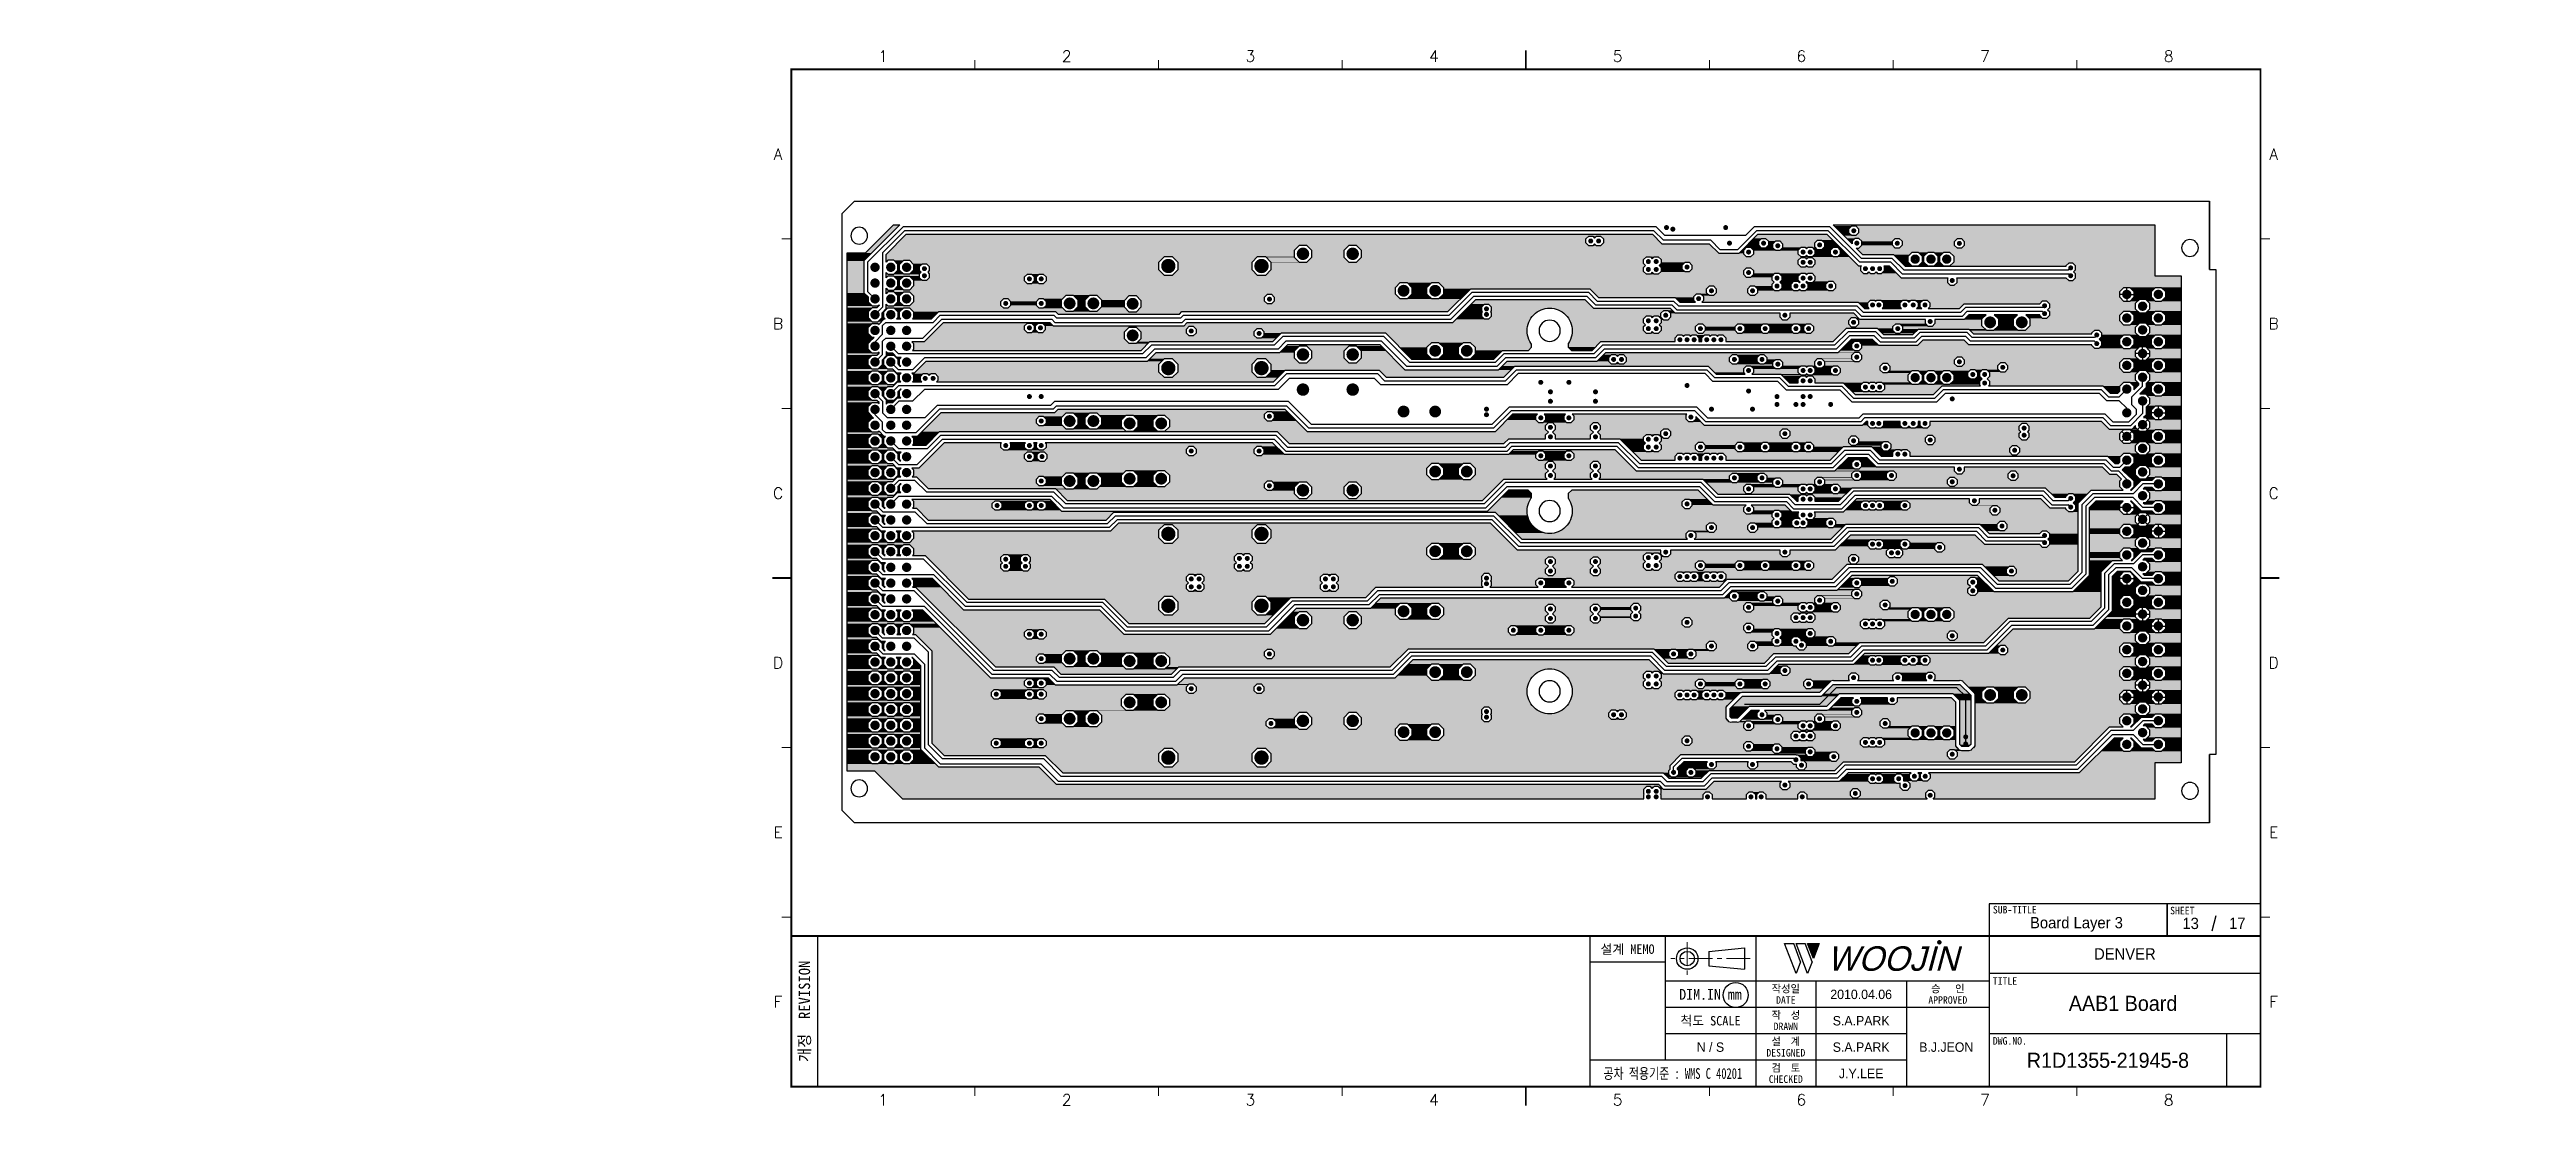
# Model space of a CAD drawing. Extents: x 295 to 953, y 10 to 290.
import ezdxf
from ezdxf.enums import TextEntityAlignment as Align

# ---------------------------------------------------------------- set-up
doc = ezdxf.new("R2010")
doc.units = 0
doc.header["$LTSCALE"] = 5
doc.header["$MEASUREMENT"] = 0
doc.linetypes.add('CENTER', pattern=[2, 1.25, -0.25, 0.25, -0.25])
doc.layers.get('0').update_dxf_attribs({"linetype": 'CONTINUOUS', "lineweight": 25})
for name, color, linetype, lineweight in [('2', 2, 'CENTER', 13), ('4', 4, 'CONTINUOUS', 18), ('6', 6, 'CONTINUOUS', 13)]:
    doc.layers.add(name, color=color, linetype=linetype, lineweight=lineweight)
for name, color, linetype in [('L3-INT2_GBR', 2, 'CONTINUOUS'), ('SHEET', 3, 'CONTINUOUS'), ('문자', 4, 'CONTINUOUS'), ('테두리', 3, 'CONTINUOUS')]:
    doc.layers.add(name, color=color, linetype=linetype)
doc.styles.add('MARK', font='ARLRDBD.TTF')
doc.styles.get("Standard").update_dxf_attribs({"font": 'simplex.shx'})
doc.styles.add('굴림', font='')
doc.styles.add('굴림체', font='')
doc.styles.get('굴림').set_extended_font_data('Gulim')
doc.styles.get('굴림체').set_extended_font_data('GulimChe')

msp = doc.modelspace()

# ---------------------------------------------------------------- texts
at = {"color": 4, "style": '굴림'}
for s, p in [('2010.04.06', (775.98, 39.5)), ('S.A.PARK', (775.98, 32.5)), ('S.A.PARK', (775.98, 25.5)), ('B.J.JEON', (798.57, 25.5)), ('J.Y.LEE', (775.98, 18.5))]:
    msp.add_text(s, height=2.5, dxfattribs=at).set_placement(p, align=Align.MIDDLE_CENTER)
at = {"layer": '4', "style": '굴림'}
for s, p in [('Board Layer 3', (833.13, 58.53)), ('13', (863.44, 58.33)), ('17', (875.83, 58.38)), ('DENVER', (845.98, 50.24))]:
    msp.add_text(s, height=3, dxfattribs=at).set_placement(p, align=Align.MIDDLE_CENTER)
at = {"layer": '6', "char_height": 3.5278, "width": 39.2183, "attachment_point": 4}
for insert in [(295.11, 181.28), (295.11, 173.63)]:
    msp.add_mtext('{\\f굴림|b0|i0|c129;\\C7;', dxfattribs=dict(at, insert=insert))
at = {"layer": '6', "color": 4, "char_height": 3, "attachment_point": 4, "style": '굴림체'}
for insert, width in [((905.28, 137.42), 36.962), ((952.58, 106.26), 52.2944), ((952.58, 102.14), 52.2944), ((573.67, 73.54), 36.962)]:
    msp.add_mtext('{\\f굴림|b0|i0|c129;\\C7;', dxfattribs=dict(at, insert=insert, width=width))
at = {"layer": '문자', "style": '굴림'}
for s, height, p in [('AAB1 Board', 4, (845.5, 37.11)), ('N / S', 2.5, (735.98, 25.5)), ('R1D1355-21945-8', 4, (841.48, 22))]:
    msp.add_text(s, height=height, dxfattribs=at).set_placement(p, align=Align.MIDDLE_CENTER)

# ---------------------------------------------------------------- blocks, each defined once
blk = doc.blocks.new('B')
at = {"layer": '문자'}
blk.add_hatch(color=256, dxfattribs=at).paths.add_polyline_path([(13.79, 10), (15.31, 6), (16.84, 10)])
at = {"color": 4, "const_width": 0.6}
blk.add_lwpolyline([(48.46, 10.32, 1), (49.06, 10.32, 1)], format="xyb", close=True, dxfattribs=at)
at = {"layer": '문자'}
for p, q in [((10.73, 2), (7.68, 10)), ((7.68, 10), (10.09, 10)), ((11.94, 5.16), (10.09, 10)), ((10.73, 10), (13.15, 10)), ((13.79, 2), (10.73, 10)), ((14.99, 5.16), (13.15, 10)), ((13.79, 10), (16.84, 10)), ((15.31, 6), (13.79, 10)), ((16.84, 10), (15.31, 6)), ((11.94, 5.16), (10.73, 2)), ((14.99, 5.16), (13.79, 2))]:
    blk.add_line(p, q, dxfattribs=at)
at = {"layer": '문자', "style": 'MARK', "oblique": 15}
blk.add_text('WOOJIN', height=6.5, dxfattribs=at).set_placement((36.4, 6), align=Align.MIDDLE_CENTER)
blk = doc.blocks.new('C')
blk.add_line((15, 285), (15, 285))
at = {"layer": '2'}
for p, q in [((252.83, 53.35), (252.83, 44.65)), ((269.53, 49), (248.48, 49))]:
    blk.add_line(p, q, dxfattribs=at)
at = {"layer": 'SHEET'}
for p, q in [((393.14, 60.3), (392.07, 56.28)), ((22, 55), (22, 15)), ((227, 55), (227, 15)), ((247, 55), (247, 22)), ((271, 55), (271, 15)), ((271, 55), (271, 15)), ((333, 55), (333, 15)), ((247, 48), (227, 48)), ((333, 43), (247, 43)), ((287, 43), (287, 15)), ((311, 43), (311, 15)), ((405, 45), (333, 45)), ((333, 36), (247, 36)), ((311, 29), (247, 29)), ((405, 29), (333, 29)), ((396, 29), (396, 15)), ((311, 22), (227, 22))]:
    blk.add_line(p, q, dxfattribs=at)
at = {"layer": 'SHEET', "color": 4}
for p, q in [((258.53, 50.9), (268.03, 51.85)), ((258.53, 50.9), (258.53, 47.1)), ((258.53, 47.1), (268.03, 46.15)), ((268.03, 51.85), (268.03, 46.15))]:
    blk.add_line(p, q, dxfattribs=at)
at = {"layer": 'SHEET'}
for points in [[(333, 55), (380.19, 55), (380.19, 63.49), (333, 63.49)], [(380.19, 55), (405, 55), (405, 63.49), (380.19, 63.49)]]:
    blk.add_lwpolyline(points, close=True, dxfattribs=at)
at = {"layer": 'SHEET', "color": 4}
for radius in [2.85, 1.9]:
    blk.add_circle((252.83, 49), radius, dxfattribs=at)
at = {"layer": 'SHEET'}
blk.add_circle((265.7, 39.32), 3.32, dxfattribs=at)
at = {"layer": '테두리'}
blk.add_line((405, 285), (405, 15), dxfattribs=at)
for points, const_width in [([(210, 290), (210, 285)], 0.5), ([(15, 285), (15, 15), (405, 15), (405, 285), (15, 285)], 0.5), ([(63.75, 287.5), (63.75, 285)], 0.3), ([(112.5, 287.5), (112.5, 285)], 0.3), ([(161.25, 287.5), (161.25, 285)], 0.3), ([(258.75, 287.5), (258.75, 285)], 0.3), ([(307.5, 287.5), (307.5, 285)], 0.3), ([(356.25, 287.5), (356.25, 285)], 0.3), ([(12.5, 240), (15, 240)], 0.3), ([(407.5, 240), (405, 240)], 0.3), ([(12.5, 195), (15, 195)], 0.3), ([(407.5, 195), (405, 195)], 0.3), ([(10, 150), (15, 150)], 0.5), ([(410, 150), (405, 150)], 0.5), ([(12.5, 105), (15, 105)], 0.3), ([(407.5, 105), (405, 105)], 0.3), ([(12.5, 60), (15, 60)], 0.3), ([(407.5, 60), (405, 60)], 0.3), ([(15, 55), (405, 55)], 0.5), ([(63.75, 12.5), (63.75, 15)], 0.3), ([(112.5, 12.5), (112.5, 15)], 0.3), ([(161.25, 12.5), (161.25, 15)], 0.3), ([(210, 10), (210, 15)], 0.5), ([(258.75, 12.5), (258.75, 15)], 0.3), ([(307.5, 12.5), (307.5, 15)], 0.3), ([(356.25, 12.5), (356.25, 15)], 0.3)]:
    blk.add_lwpolyline(points, dxfattribs=dict(at, const_width=const_width))
blk.add_blockref('B', (271, 43))
at = {"layer": '문자'}
for s, p in [('1', (39.38, 288.5)), ('2', (88.12, 288.5)), ('3', (136.88, 288.5)), ('4', (185.62, 288.5)), ('5', (234.38, 288.5)), ('6', (283.12, 288.5)), ('7', (331.88, 288.5)), ('8', (380.62, 288.5)), ('A', (11.5, 262.5)), ('A', (408.5, 262.5)), ('B', (11.5, 217.5)), ('B', (408.5, 217.5)), ('C', (11.5, 172.5)), ('C', (408.5, 172.5)), ('D', (11.5, 127.5)), ('D', (408.5, 127.5)), ('E', (11.5, 82.5)), ('E', (408.5, 82.5)), ('F', (11.5, 37.5)), ('F', (408.5, 37.5)), ('1', (39.38, 11.5)), ('2', (88.12, 11.5)), ('3', (136.88, 11.5)), ('4', (185.62, 11.5)), ('5', (234.38, 11.5)), ('6', (283.12, 11.5)), ('7', (331.88, 11.5)), ('8', (380.62, 11.5))]:
    blk.add_text(s, height=3, dxfattribs=at).set_placement(p, align=Align.MIDDLE)
at = {"layer": '문자', "style": '굴림체'}
for s, height, p in [('SUB-TITLE', 2, (339.77, 61.98)), ('SHEET', 2, (384.24, 61.74)), ('설계 MEMO', 2.5, (237, 51.5)), ('DIM.IN mm', 2.85, (259, 39.5)), ('작성일', 2, (279, 41)), ('승   인', 2, (322, 41)), ('척도 SCALE', 2.5, (259, 32.5)), ('작  성', 2, (279, 34)), ('DATE', 2, (279, 38)), ('APPROVED', 2, (322, 38)), ('설  계', 2, (279, 27)), ('DRAWN', 2, (279, 31)), ('DESIGNED', 2, (279, 24)), ('검  토', 2, (279, 20)), ('CHECKED', 2, (279, 17))]:
    blk.add_text(s, height=height, dxfattribs=at).set_placement(p, align=Align.MIDDLE_CENTER)
blk.add_text('개정  REVISION', height=3, rotation=90, dxfattribs=at).set_placement((18.5, 35), align=Align.MIDDLE_CENTER)
for s, p in [('TITLE', (333.95, 42.05)), ('DWG.NO.', (333.95, 26.15))]:
    blk.add_text(s, height=2, dxfattribs=at).set_placement(p)
at = {"layer": '문자', "style": '굴림체', "width": 0.75}
blk.add_text('공차 적용기준 : WMS C 40201', height=2.85, dxfattribs=at).set_placement((249, 18.5), align=Align.MIDDLE_CENTER)

# ---------------------------------------------------------------- linework, layer by layer
msp.add_line((491.98, 15), (491.98, 15))
msp.add_line((491.98, 15), (491.98, 15))
at = {"color": 7}
for points, const_width in [([(724.64, 243, -1), (723.98, 243, -1)], 0.66), ([(740.35, 243, -1), (739.69, 243, -1)], 0.66), ([(628.64, 236.04, -1), (626.99, 236.04, -1)], 1.65), ([(641.84, 236.04, -1), (640.19, 236.04, -1)], 1.65), ([(704.52, 239.44, -1), (703.86, 239.44, -1)], 0.66), ([(706.62, 239.44, -1), (705.96, 239.44, -1)], 0.66), ([(726.31, 242.58, -1), (725.65, 242.58, -1)], 0.66), ([(741.35, 238.86, -1), (740.69, 238.86, -1)], 0.66), ([(746.43, 236.5, -1), (745.77, 236.5, -1)], 0.66), ([(750.42, 238.86, -1), (749.76, 238.86, -1)], 0.66), ([(754.18, 238.18, -1), (753.52, 238.18, -1)], 0.66), ([(760.89, 236.5, -1), (760.23, 236.5, -1)], 0.66), ([(762.78, 236.5, -1), (762.12, 236.5, -1)], 0.66), ([(765.29, 238.39, -1), (764.63, 238.39, -1)], 0.66), ([(769.48, 236.5, -1), (768.82, 236.5, -1)], 0.66), ([(774.35, 242.16, -1), (773.69, 242.16, -1)], 0.66), ([(775.17, 238.86, -1), (774.51, 238.86, -1)], 0.66), ([(785.9, 238.83, -1), (785.24, 238.83, -1)], 0.66), ([(802.38, 238.81, -1), (801.72, 238.81, -1)], 0.66), ([(514.84, 232.46, -1), (513.6, 232.46, -1)], 1.24), ([(519.03, 232.46, -1), (517.79, 232.46, -1)], 1.24), ([(523.22, 232.46, -1), (521.99, 232.46, -1)], 1.24), ([(527.66, 232.1, -1), (527, 232.1, -1)], 0.66), ([(527.66, 230.22, -1), (527, 230.22, -1)], 0.66), ([(593.03, 232.8, -1), (591.13, 232.8, -1)], 1.9), ([(617.76, 232.8, -1), (615.86, 232.8, -1)], 1.9), ([(719.82, 233.99, -1), (719.16, 233.99, -1)], 0.66), ([(719.82, 231.89, -1), (719.16, 231.89, -1)], 0.66), ([(721.91, 233.99, -1), (721.25, 233.99, -1)], 0.66), ([(721.91, 231.89, -1), (721.25, 231.89, -1)], 0.66), ([(730.09, 232.52, -1), (729.43, 232.52, -1)], 0.66), ([(746.43, 231.06, -1), (745.77, 231.06, -1)], 0.66), ([(753.97, 229.59, -1), (753.31, 229.59, -1)], 0.66), ([(760.89, 233.78, -1), (760.23, 233.78, -1)], 0.66), ([(760.89, 229.59, -1), (760.23, 229.59, -1)], 0.66), ([(762.78, 233.78, -1), (762.12, 233.78, -1)], 0.66), ([(762.78, 229.59, -1), (762.12, 229.59, -1)], 0.66), ([(777.44, 232.1, -1), (776.78, 232.1, -1)], 0.66), ([(779.33, 232.1, -1), (778.67, 232.1, -1)], 0.66), ([(781.22, 232.1, -1), (780.56, 232.1, -1)], 0.66), ([(790.93, 234.62, -1), (789.7, 234.62, -1)], 1.24), ([(795.13, 234.62, -1), (793.89, 234.62, -1)], 1.24), ([(799.32, 234.62, -1), (798.08, 234.62, -1)], 1.24), ([(831.93, 232.31, -1), (831.27, 232.31, -1)], 0.66), ([(831.93, 230.22, -1), (831.27, 230.22, -1)], 0.66), ([(514.84, 228.27, -1), (513.6, 228.27, -1)], 1.24), ([(514.84, 224.08, -1), (513.6, 224.08, -1)], 1.24), ([(519.03, 228.27, -1), (517.79, 228.27, -1)], 1.24), ([(519.03, 224.08, -1), (517.79, 224.08, -1)], 1.24), ([(523.22, 228.27, -1), (521.99, 228.27, -1)], 1.24), ([(523.22, 224.08, -1), (521.99, 224.08, -1)], 1.24), ([(549.24, 222.88, -1), (548.58, 222.88, -1)], 0.66), ([(555.53, 229.38, -1), (554.87, 229.38, -1)], 0.66), ([(558.67, 229.38, -1), (558.01, 229.38, -1)], 0.66), ([(558.67, 222.88, -1), (558.01, 222.88, -1)], 0.66), ([(566.67, 222.88, -1), (565.1, 222.88, -1)], 1.57), ([(572.96, 222.88, -1), (571.39, 222.88, -1)], 1.57), ([(583.4, 222.78, -1), (581.83, 222.78, -1)], 1.57), ([(619.25, 224.01, -1), (618.59, 224.01, -1)], 0.66), ([(655.31, 226.24, -1), (653.74, 226.24, -1)], 1.57), ([(663.69, 226.24, -1), (662.13, 226.24, -1)], 1.57), ([(733.17, 224.14, -1), (732.51, 224.14, -1)], 0.66), ([(736.58, 226.24, -1), (735.92, 226.24, -1)], 0.66), ([(747.48, 226.24, -1), (746.82, 226.24, -1)], 0.66), ([(753.97, 227.49, -1), (753.31, 227.49, -1)], 0.66), ([(759, 227.49, -1), (758.34, 227.49, -1)], 0.66), ([(760.89, 227.49, -1), (760.23, 227.49, -1)], 0.66), ([(768.22, 227.49, -1), (767.56, 227.49, -1)], 0.66), ([(800.49, 228.96, -1), (799.83, 228.96, -1)], 0.66), ([(847.11, 225.27, -1), (845.87, 225.27, -1)], 1.24), ([(855.49, 225.27, -1), (854.25, 225.27, -1)], 1.24), ([(514.84, 219.89, -1), (513.6, 219.89, -1)], 1.24), ([(519.03, 219.89, -1), (517.79, 219.89, -1)], 1.24), ([(523.22, 219.89, -1), (521.99, 219.89, -1)], 1.24), ([(555.53, 216.39, -1), (554.87, 216.39, -1)], 0.66), ([(558.46, 216.39, -1), (557.8, 216.39, -1)], 0.66), ([(676.86, 221.42, -1), (676.2, 221.42, -1)], 0.66), ([(676.86, 219.95, -1), (676.2, 219.95, -1)], 0.66), ([(719.82, 218.27, -1), (719.16, 218.27, -1)], 0.66), ([(721.91, 218.27, -1), (721.25, 218.27, -1)], 0.66), ([(724.43, 219.74, -1), (723.77, 219.74, -1)], 0.66), ([(756.07, 219.74, -1), (755.41, 219.74, -1)], 0.66), ([(774.3, 217.85, -1), (773.64, 217.85, -1)], 0.66), ([(779.33, 222.46, -1), (778.67, 222.46, -1)], 0.66), ([(781.01, 222.46, -1), (780.35, 222.46, -1)], 0.66), ([(787.92, 222.46, -1), (787.26, 222.46, -1)], 0.66), ([(790.13, 222.46, -1), (789.47, 222.46, -1)], 0.66), ([(793.26, 222.46, -1), (792.6, 222.46, -1)], 0.66), ([(794.63, 218.06, -1), (793.97, 218.06, -1)], 0.66), ([(811.01, 217.85, -1), (809.44, 217.85, -1)], 1.57), ([(819.39, 217.85, -1), (817.82, 217.85, -1)], 1.57), ([(825.01, 222.26, -1), (824.35, 222.26, -1)], 0.66), ([(825.01, 220.16, -1), (824.35, 220.16, -1)], 0.66), ([(847.11, 218.99, -1), (845.87, 218.99, -1)], 1.24), ([(851.3, 222.13, -1), (850.06, 222.13, -1)], 1.24), ([(851.3, 215.84, -1), (850.06, 215.84, -1)], 1.24), ([(855.49, 218.99, -1), (854.25, 218.99, -1)], 1.24), ([(514.84, 215.7, -1), (513.6, 215.7, -1)], 1.24), ([(514.84, 211.51, -1), (513.6, 211.51, -1)], 1.24), ([(519.03, 215.7, -1), (517.79, 215.7, -1)], 1.24), ([(519.03, 211.51, -1), (517.79, 211.51, -1)], 1.24), ([(523.22, 215.7, -1), (521.99, 215.7, -1)], 1.24), ([(523.22, 211.51, -1), (521.99, 211.51, -1)], 1.24), ([(583.4, 214.39, -1), (581.83, 214.39, -1)], 1.57), ([(598.49, 215.55, -1), (597.83, 215.55, -1)], 0.66), ([(616.51, 214.92, -1), (615.85, 214.92, -1)], 0.66), ([(628.64, 209.31, -1), (626.99, 209.31, -1)], 1.65), ([(641.84, 209.31, -1), (640.19, 209.31, -1)], 1.65), ([(663.69, 210.31, -1), (662.13, 210.31, -1)], 1.57), ([(672.07, 210.31, -1), (670.51, 210.31, -1)], 1.57), ([(719.82, 216.18, -1), (719.16, 216.18, -1)], 0.66), ([(721.91, 216.18, -1), (721.25, 216.18, -1)], 0.66), ([(728.2, 213.24, -1), (727.54, 213.24, -1)], 0.66), ([(730.09, 213.24, -1), (729.43, 213.24, -1)], 0.66), ([(731.97, 213.24, -1), (731.31, 213.24, -1)], 0.66), ([(733.65, 216.18, -1), (732.99, 216.18, -1)], 0.66), ([(735.32, 213.24, -1), (734.66, 213.24, -1)], 0.66), ([(737.21, 213.24, -1), (736.55, 213.24, -1)], 0.66), ([(739.1, 213.24, -1), (738.44, 213.24, -1)], 0.66), ([(744.13, 216.18, -1), (743.47, 216.18, -1)], 0.66), ([(750.83, 216.18, -1), (750.17, 216.18, -1)], 0.66), ([(759, 216.18, -1), (758.34, 216.18, -1)], 0.66), ([(762.36, 216.18, -1), (761.7, 216.18, -1)], 0.66), ([(775.14, 211.57, -1), (774.48, 211.57, -1)], 0.66), ([(786.04, 216.18, -1), (785.38, 216.18, -1)], 0.66), ([(838.84, 214.5, -1), (838.18, 214.5, -1)], 0.66), ([(838.84, 212.2, -1), (838.18, 212.2, -1)], 0.66), ([(847.11, 212.7, -1), (845.87, 212.7, -1)], 1.24), ([(851.3, 209.56, -1), (850.06, 209.56, -1)], 1.24), ([(855.49, 212.7, -1), (854.25, 212.7, -1)], 1.24), ([(514.84, 207.31, -1), (513.6, 207.31, -1)], 1.24), ([(514.84, 203.12, -1), (513.6, 203.12, -1)], 1.24), ([(519.03, 207.31, -1), (517.79, 207.31, -1)], 1.24), ([(519.03, 203.12, -1), (517.79, 203.12, -1)], 1.24), ([(523.22, 207.31, -1), (521.99, 207.31, -1)], 1.24), ([(523.22, 203.12, -1), (521.99, 203.12, -1)], 1.24), ([(593.03, 205.7, -1), (591.13, 205.7, -1)], 1.9), ([(617.76, 205.7, -1), (615.86, 205.7, -1)], 1.9), ([(710.6, 208.01, -1), (709.94, 208.01, -1)], 0.66), ([(712.69, 208.01, -1), (712.03, 208.01, -1)], 0.66), ([(742.66, 208.01, -1), (742, 208.01, -1)], 0.66), ([(746.43, 205.07, -1), (745.77, 205.07, -1)], 0.66), ([(749.99, 208.01, -1), (749.33, 208.01, -1)], 0.66), ([(754.18, 206.75, -1), (753.52, 206.75, -1)], 0.66), ([(760.89, 205.07, -1), (760.23, 205.07, -1)], 0.66), ([(762.78, 205.07, -1), (762.12, 205.07, -1)], 0.66), ([(765.29, 206.96, -1), (764.63, 206.96, -1)], 0.66), ([(769.48, 205.07, -1), (768.82, 205.07, -1)], 0.66), ([(775.14, 208.63, -1), (774.48, 208.63, -1)], 0.66), ([(782.68, 205.7, -1), (782.02, 205.7, -1)], 0.66), ([(790.93, 203.19, -1), (789.7, 203.19, -1)], 1.24), ([(795.13, 203.19, -1), (793.89, 203.19, -1)], 1.24), ([(799.32, 203.19, -1), (798.08, 203.19, -1)], 1.24), ([(802.38, 207.38, -1), (801.72, 207.38, -1)], 0.66), ([(805.94, 204.02, -1), (805.28, 204.02, -1)], 0.66), ([(809.09, 204.02, -1), (808.43, 204.02, -1)], 0.66), ([(813.91, 205.91, -1), (813.25, 205.91, -1)], 0.66), ([(847.11, 206.42, -1), (845.87, 206.42, -1)], 1.24), ([(851.3, 203.27, -1), (850.06, 203.27, -1)], 1.24), ([(855.49, 206.42, -1), (854.25, 206.42, -1)], 1.24), ([(514.84, 198.93, -1), (513.6, 198.93, -1)], 1.24), ([(519.03, 198.93, -1), (517.79, 198.93, -1)], 1.24), ([(523.22, 198.93, -1), (521.99, 198.93, -1)], 1.24), ([(527.87, 202.98, -1), (527.21, 202.98, -1)], 0.66), ([(529.97, 202.98, -1), (529.31, 202.98, -1)], 0.66), ([(555.53, 198.16, -1), (554.87, 198.16, -1)], 0.66), ([(558.67, 198.16, -1), (558.01, 198.16, -1)], 0.66), ([(628.64, 200, -1), (626.99, 200, -1)], 1.65), ([(641.84, 200, -1), (640.19, 200, -1)], 1.65), ([(691.27, 201.93, -1), (690.61, 201.93, -1)], 0.66), ([(693.83, 199.41, -1), (693.17, 199.41, -1)], 0.66), ([(693.83, 196.9, -1), (693.17, 196.9, -1)], 0.66), ([(698.73, 201.93, -1), (698.07, 201.93, -1)], 0.66), ([(705.78, 199.41, -1), (705.12, 199.41, -1)], 0.66), ([(705.78, 196.9, -1), (705.12, 196.9, -1)], 0.66), ([(730.09, 201.09, -1), (729.43, 201.09, -1)], 0.66), ([(746.43, 199.62, -1), (745.77, 199.62, -1)], 0.66), ([(753.97, 198.16, -1), (753.31, 198.16, -1)], 0.66), ([(760.89, 202.35, -1), (760.23, 202.35, -1)], 0.66), ([(760.89, 198.16, -1), (760.23, 198.16, -1)], 0.66), ([(762.78, 202.35, -1), (762.12, 202.35, -1)], 0.66), ([(762.78, 198.16, -1), (762.12, 198.16, -1)], 0.66), ([(777.44, 200.67, -1), (776.78, 200.67, -1)], 0.66), ([(779.33, 200.67, -1), (778.67, 200.67, -1)], 0.66), ([(781.22, 200.67, -1), (780.56, 200.67, -1)], 0.66), ([(800.49, 197.53, -1), (799.83, 197.53, -1)], 0.66), ([(809.09, 201.74, -1), (808.43, 201.74, -1)], 0.66), ([(847.11, 200.13, -1), (845.87, 200.13, -1)], 1.24), ([(851.3, 196.99, -1), (850.06, 196.99, -1)], 1.24), ([(855.49, 200.13, -1), (854.25, 200.13, -1)], 1.24), ([(514.84, 194.74, -1), (513.6, 194.74, -1)], 1.24), ([(514.84, 190.55, -1), (513.6, 190.55, -1)], 1.24), ([(519.03, 194.74, -1), (517.79, 194.74, -1)], 1.24), ([(519.03, 190.55, -1), (517.79, 190.55, -1)], 1.24), ([(523.22, 194.74, -1), (521.99, 194.74, -1)], 1.24), ([(523.22, 190.55, -1), (521.99, 190.55, -1)], 1.24), ([(558.67, 191.66, -1), (558.01, 191.66, -1)], 0.66), ([(566.67, 191.66, -1), (565.1, 191.66, -1)], 1.57), ([(572.96, 191.66, -1), (571.39, 191.66, -1)], 1.57), ([(582.6, 191.03, -1), (581.03, 191.03, -1)], 1.57), ([(590.98, 191.03, -1), (589.41, 191.03, -1)], 1.57), ([(619.23, 192.92, -1), (618.57, 192.92, -1)], 0.66), ([(655.31, 194.18, -1), (653.74, 194.18, -1)], 1.57), ([(663.69, 194.18, -1), (662.13, 194.18, -1)], 1.57), ([(676.86, 194.8, -1), (676.2, 194.8, -1)], 0.66), ([(676.86, 193.34, -1), (676.2, 193.34, -1)], 0.66), ([(691.27, 192.5, -1), (690.61, 192.5, -1)], 0.66), ([(698.73, 192.5, -1), (698.07, 192.5, -1)], 0.66), ([(731.11, 192.71, -1), (730.45, 192.71, -1)], 0.66), ([(736.58, 194.8, -1), (735.92, 194.8, -1)], 0.66), ([(747.48, 194.8, -1), (746.82, 194.8, -1)], 0.66), ([(753.97, 196.06, -1), (753.31, 196.06, -1)], 0.66), ([(759, 196.06, -1), (758.34, 196.06, -1)], 0.66), ([(760.89, 196.06, -1), (760.23, 196.06, -1)], 0.66), ([(768.22, 196.06, -1), (767.56, 196.06, -1)], 0.66), ([(779.33, 191.03, -1), (778.67, 191.03, -1)], 0.66), ([(781.01, 191.03, -1), (780.35, 191.03, -1)], 0.66), ([(787.92, 191.03, -1), (787.26, 191.03, -1)], 0.66), ([(790.13, 191.03, -1), (789.47, 191.03, -1)], 0.66), ([(793.26, 191.03, -1), (792.6, 191.03, -1)], 0.66), ([(847.11, 193.84, -1), (845.87, 193.84, -1)], 1.24), ([(851.3, 190.7, -1), (850.06, 190.7, -1)], 1.24), ([(855.49, 193.84, -1), (854.25, 193.84, -1)], 1.24), ([(514.84, 186.36, -1), (513.6, 186.36, -1)], 1.24), ([(519.03, 186.36, -1), (517.79, 186.36, -1)], 1.24), ([(523.22, 186.36, -1), (521.99, 186.36, -1)], 1.24), ([(549.24, 185.16, -1), (548.58, 185.16, -1)], 0.66), ([(555.53, 185.16, -1), (554.87, 185.16, -1)], 0.66), ([(558.67, 185.16, -1), (558.01, 185.16, -1)], 0.66), ([(598.49, 183.7, -1), (597.83, 183.7, -1)], 0.66), ([(616.51, 183.7, -1), (615.85, 183.7, -1)], 0.66), ([(693.83, 189.98, -1), (693.17, 189.98, -1)], 0.66), ([(693.83, 187.47, -1), (693.17, 187.47, -1)], 0.66), ([(705.78, 189.98, -1), (705.12, 189.98, -1)], 0.66), ([(705.78, 187.47, -1), (705.12, 187.47, -1)], 0.66), ([(719.82, 186.84, -1), (719.16, 186.84, -1)], 0.66), ([(719.82, 184.75, -1), (719.16, 184.75, -1)], 0.66), ([(721.91, 186.84, -1), (721.25, 186.84, -1)], 0.66), ([(721.91, 184.75, -1), (721.25, 184.75, -1)], 0.66), ([(724.43, 188.31, -1), (723.77, 188.31, -1)], 0.66), ([(733.65, 184.75, -1), (732.99, 184.75, -1)], 0.66), ([(744.13, 184.75, -1), (743.47, 184.75, -1)], 0.66), ([(750.83, 184.75, -1), (750.17, 184.75, -1)], 0.66), ([(756.07, 188.31, -1), (755.41, 188.31, -1)], 0.66), ([(759, 184.75, -1), (758.34, 184.75, -1)], 0.66), ([(762.36, 184.75, -1), (761.7, 184.75, -1)], 0.66), ([(774.3, 186.42, -1), (773.64, 186.42, -1)], 0.66), ([(782.89, 184.96, -1), (782.23, 184.96, -1)], 0.66), ([(794.63, 186.63, -1), (793.97, 186.63, -1)], 0.66), ([(817.05, 183.91, -1), (816.39, 183.91, -1)], 0.66), ([(819.56, 189.78, -1), (818.9, 189.78, -1)], 0.66), ([(819.56, 187.89, -1), (818.9, 187.89, -1)], 0.66), ([(847.11, 187.56, -1), (845.87, 187.56, -1)], 1.24), ([(851.3, 184.41, -1), (850.06, 184.41, -1)], 1.24), ([(855.49, 187.56, -1), (854.25, 187.56, -1)], 1.24), ([(514.84, 182.17, -1), (513.6, 182.17, -1)], 1.24), ([(514.84, 177.98, -1), (513.6, 177.98, -1)], 1.24), ([(519.03, 182.17, -1), (517.79, 182.17, -1)], 1.24), ([(519.03, 177.98, -1), (517.79, 177.98, -1)], 1.24), ([(523.22, 182.17, -1), (521.99, 182.17, -1)], 1.24), ([(523.22, 177.98, -1), (521.99, 177.98, -1)], 1.24), ([(555.53, 182.23, -1), (554.87, 182.23, -1)], 0.66), ([(558.88, 182.23, -1), (558.22, 182.23, -1)], 0.66), ([(582.6, 176.36, -1), (581.03, 176.36, -1)], 1.57), ([(590.98, 176.36, -1), (589.41, 176.36, -1)], 1.57), ([(663.69, 178.25, -1), (662.13, 178.25, -1)], 1.57), ([(672.07, 178.25, -1), (670.51, 178.25, -1)], 1.57), ([(691.27, 182.44, -1), (690.61, 182.44, -1)], 0.66), ([(693.83, 179.72, -1), (693.17, 179.72, -1)], 0.66), ([(693.83, 177.2, -1), (693.17, 177.2, -1)], 0.66), ([(698.73, 182.44, -1), (698.07, 182.44, -1)], 0.66), ([(705.78, 179.72, -1), (705.12, 179.72, -1)], 0.66), ([(705.78, 177.2, -1), (705.12, 177.2, -1)], 0.66), ([(728.2, 181.81, -1), (727.54, 181.81, -1)], 0.66), ([(730.09, 181.81, -1), (729.43, 181.81, -1)], 0.66), ([(731.97, 181.81, -1), (731.31, 181.81, -1)], 0.66), ([(735.32, 181.81, -1), (734.66, 181.81, -1)], 0.66), ([(737.21, 181.81, -1), (736.55, 181.81, -1)], 0.66), ([(739.1, 181.81, -1), (738.44, 181.81, -1)], 0.66), ([(775.14, 180.14, -1), (774.48, 180.14, -1)], 0.66), ([(775.14, 177.2, -1), (774.48, 177.2, -1)], 0.66), ([(784.36, 177.2, -1), (783.7, 177.2, -1)], 0.66), ([(786.04, 182.86, -1), (785.38, 182.86, -1)], 0.66), ([(787.92, 182.86, -1), (787.26, 182.86, -1)], 0.66), ([(802.38, 178.88, -1), (801.72, 178.88, -1)], 0.66), ([(816.63, 177.13, -1), (815.97, 177.13, -1)], 0.66), ([(847.11, 181.27, -1), (845.87, 181.27, -1)], 1.24), ([(851.3, 178.13, -1), (850.06, 178.13, -1)], 1.24), ([(855.49, 181.27, -1), (854.25, 181.27, -1)], 1.24), ([(514.84, 173.79, -1), (513.6, 173.79, -1)], 1.24), ([(519.03, 173.79, -1), (517.79, 173.79, -1)], 1.24), ([(523.22, 173.79, -1), (521.99, 173.79, -1)], 1.24), ([(558.67, 175.74, -1), (558.01, 175.74, -1)], 0.66), ([(566.67, 175.74, -1), (565.1, 175.74, -1)], 1.57), ([(572.96, 175.74, -1), (571.39, 175.74, -1)], 1.57), ([(619.23, 174.48, -1), (618.57, 174.48, -1)], 0.66), ([(628.64, 173.27, -1), (626.99, 173.27, -1)], 1.65), ([(641.84, 173.27, -1), (640.19, 173.27, -1)], 1.65), ([(742.66, 176.57, -1), (742, 176.57, -1)], 0.66), ([(746.43, 173.64, -1), (745.77, 173.64, -1)], 0.66), ([(749.99, 176.57, -1), (749.33, 176.57, -1)], 0.66), ([(754.18, 175.32, -1), (753.52, 175.32, -1)], 0.66), ([(760.89, 173.64, -1), (760.23, 173.64, -1)], 0.66), ([(760.89, 170.92, -1), (760.23, 170.92, -1)], 0.66), ([(762.78, 173.64, -1), (762.12, 173.64, -1)], 0.66), ([(762.78, 170.92, -1), (762.12, 170.92, -1)], 0.66), ([(765.29, 175.53, -1), (764.63, 175.53, -1)], 0.66), ([(769.48, 173.64, -1), (768.82, 173.64, -1)], 0.66), ([(800.49, 175.53, -1), (799.83, 175.53, -1)], 0.66), ([(806.36, 170.5, -1), (805.7, 170.5, -1)], 0.66), ([(831.93, 171.13, -1), (831.27, 171.13, -1)], 0.66), ([(847.11, 174.98, -1), (845.87, 174.98, -1)], 1.24), ([(851.3, 171.84, -1), (850.06, 171.84, -1)], 1.24), ([(855.49, 174.98, -1), (854.25, 174.98, -1)], 1.24), ([(514.84, 169.6, -1), (513.6, 169.6, -1)], 1.24), ([(514.84, 165.4, -1), (513.6, 165.4, -1)], 1.24), ([(519.03, 169.6, -1), (517.79, 169.6, -1)], 1.24), ([(519.03, 165.4, -1), (517.79, 165.4, -1)], 1.24), ([(523.22, 169.6, -1), (521.99, 169.6, -1)], 1.24), ([(523.22, 165.4, -1), (521.99, 165.4, -1)], 1.24), ([(546.94, 169.24, -1), (546.28, 169.24, -1)], 0.66), ([(555.53, 169.24, -1), (554.87, 169.24, -1)], 0.66), ([(558.67, 169.24, -1), (558.01, 169.24, -1)], 0.66), ([(730.09, 169.66, -1), (729.43, 169.66, -1)], 0.66), ([(746.43, 168.19, -1), (745.77, 168.19, -1)], 0.66), ([(753.97, 166.72, -1), (753.31, 166.72, -1)], 0.66), ([(753.97, 164.63, -1), (753.31, 164.63, -1)], 0.66), ([(759.21, 164.63, -1), (758.55, 164.63, -1)], 0.66), ([(760.89, 166.72, -1), (760.23, 166.72, -1)], 0.66), ([(760.89, 164.63, -1), (760.23, 164.63, -1)], 0.66), ([(762.78, 166.72, -1), (762.12, 166.72, -1)], 0.66), ([(768.22, 164.63, -1), (767.56, 164.63, -1)], 0.66), ([(777.44, 169.24, -1), (776.78, 169.24, -1)], 0.66), ([(779.33, 169.24, -1), (778.67, 169.24, -1)], 0.66), ([(781.22, 169.24, -1), (780.56, 169.24, -1)], 0.66), ([(787.92, 169.24, -1), (787.26, 169.24, -1)], 0.66), ([(811.81, 167.98, -1), (811.15, 167.98, -1)], 0.66), ([(813.7, 163.79, -1), (813.04, 163.79, -1)], 0.66), ([(831.93, 168.82, -1), (831.27, 168.82, -1)], 0.66), ([(847.11, 168.7, -1), (845.87, 168.7, -1)], 1.24), ([(851.3, 165.55, -1), (850.06, 165.55, -1)], 1.24), ([(855.49, 168.7, -1), (854.25, 168.7, -1)], 1.24), ([(514.84, 161.21, -1), (513.6, 161.21, -1)], 1.24), ([(514.84, 157.02, -1), (513.6, 157.02, -1)], 1.24), ([(519.03, 161.21, -1), (517.79, 161.21, -1)], 1.24), ([(519.03, 157.02, -1), (517.79, 157.02, -1)], 1.24), ([(523.22, 161.21, -1), (521.99, 161.21, -1)], 1.24), ([(523.22, 157.02, -1), (521.99, 157.02, -1)], 1.24), ([(593.03, 161.7, -1), (591.13, 161.7, -1)], 1.9), ([(617.76, 161.7, -1), (615.86, 161.7, -1)], 1.9), ([(663.69, 157.09, -1), (662.13, 157.09, -1)], 1.57), ([(672.07, 157.09, -1), (670.51, 157.09, -1)], 1.57), ([(731.11, 161.28, -1), (730.45, 161.28, -1)], 0.66), ([(736.58, 163.37, -1), (735.92, 163.37, -1)], 0.66), ([(747.48, 163.37, -1), (746.82, 163.37, -1)], 0.66), ([(779.33, 158.97, -1), (778.67, 158.97, -1)], 0.66), ([(781.01, 158.97, -1), (780.35, 158.97, -1)], 0.66), ([(787.92, 158.97, -1), (787.26, 158.97, -1)], 0.66), ([(797.14, 158.13, -1), (796.48, 158.13, -1)], 0.66), ([(825.01, 161.28, -1), (824.35, 161.28, -1)], 0.66), ([(825.01, 159.39, -1), (824.35, 159.39, -1)], 0.66), ([(847.11, 162.41, -1), (845.87, 162.41, -1)], 1.24), ([(851.3, 159.27, -1), (850.06, 159.27, -1)], 1.24), ([(855.49, 162.41, -1), (854.25, 162.41, -1)], 1.24), ([(514.84, 152.83, -1), (513.6, 152.83, -1)], 1.24), ([(519.03, 152.83, -1), (517.79, 152.83, -1)], 1.24), ([(523.22, 152.83, -1), (521.99, 152.83, -1)], 1.24), ([(549.24, 154.99, -1), (548.58, 154.99, -1)], 0.66), ([(549.24, 153.1, -1), (548.58, 153.1, -1)], 0.66), ([(554.48, 154.99, -1), (553.82, 154.99, -1)], 0.66), ([(554.48, 153.1, -1), (553.82, 153.1, -1)], 0.66), ([(611.27, 155.2, -1), (610.61, 155.2, -1)], 0.66), ([(611.27, 153.1, -1), (610.61, 153.1, -1)], 0.66), ([(613.37, 155.2, -1), (612.71, 155.2, -1)], 0.66), ([(613.37, 153.1, -1), (612.71, 153.1, -1)], 0.66), ([(693.83, 154.36, -1), (693.17, 154.36, -1)], 0.66), ([(693.83, 151.85, -1), (693.17, 151.85, -1)], 0.66), ([(705.78, 154.36, -1), (705.12, 154.36, -1)], 0.66), ([(705.78, 151.85, -1), (705.12, 151.85, -1)], 0.66), ([(719.82, 155.41, -1), (719.16, 155.41, -1)], 0.66), ([(719.82, 153.31, -1), (719.16, 153.31, -1)], 0.66), ([(721.91, 155.41, -1), (721.25, 155.41, -1)], 0.66), ([(721.91, 153.31, -1), (721.25, 153.31, -1)], 0.66), ([(724.43, 156.88, -1), (723.77, 156.88, -1)], 0.66), ([(733.65, 153.31, -1), (732.99, 153.31, -1)], 0.66), ([(744.13, 153.31, -1), (743.47, 153.31, -1)], 0.66), ([(750.83, 153.31, -1), (750.17, 153.31, -1)], 0.66), ([(756.07, 156.88, -1), (755.41, 156.88, -1)], 0.66), ([(759, 153.31, -1), (758.34, 153.31, -1)], 0.66), ([(762.36, 153.31, -1), (761.7, 153.31, -1)], 0.66), ([(774.3, 154.99, -1), (773.64, 154.99, -1)], 0.66), ([(784.36, 156.67, -1), (783.7, 156.67, -1)], 0.66), ([(786.04, 156.67, -1), (785.38, 156.67, -1)], 0.66), ([(816.21, 151.85, -1), (815.55, 151.85, -1)], 0.66), ([(847.11, 156.12, -1), (845.87, 156.12, -1)], 1.24), ([(851.3, 152.98, -1), (850.06, 152.98, -1)], 1.24), ([(855.49, 156.12, -1), (854.25, 156.12, -1)], 1.24), ([(514.84, 148.64, -1), (513.6, 148.64, -1)], 1.24), ([(514.84, 144.45, -1), (513.6, 144.45, -1)], 1.24), ([(519.03, 148.64, -1), (517.79, 148.64, -1)], 1.24), ([(519.03, 144.45, -1), (517.79, 144.45, -1)], 1.24), ([(523.22, 148.64, -1), (521.99, 148.64, -1)], 1.24), ([(523.22, 144.45, -1), (521.99, 144.45, -1)], 1.24), ([(598.49, 149.75, -1), (597.83, 149.75, -1)], 0.66), ([(598.49, 147.66, -1), (597.83, 147.66, -1)], 0.66), ([(600.58, 149.75, -1), (599.92, 149.75, -1)], 0.66), ([(600.58, 147.66, -1), (599.92, 147.66, -1)], 0.66), ([(634.11, 149.75, -1), (633.45, 149.75, -1)], 0.66), ([(634.11, 147.66, -1), (633.45, 147.66, -1)], 0.66), ([(636.21, 149.75, -1), (635.55, 149.75, -1)], 0.66), ([(636.21, 147.66, -1), (635.55, 147.66, -1)], 0.66), ([(676.86, 149.96, -1), (676.2, 149.96, -1)], 0.66), ([(676.86, 148.49, -1), (676.2, 148.49, -1)], 0.66), ([(691.27, 148.7, -1), (690.61, 148.7, -1)], 0.66), ([(698.73, 148.7, -1), (698.07, 148.7, -1)], 0.66), ([(728.2, 150.38, -1), (727.54, 150.38, -1)], 0.66), ([(730.09, 150.38, -1), (729.43, 150.38, -1)], 0.66), ([(731.97, 150.38, -1), (731.31, 150.38, -1)], 0.66), ([(735.32, 150.38, -1), (734.66, 150.38, -1)], 0.66), ([(737.21, 150.38, -1), (736.55, 150.38, -1)], 0.66), ([(739.1, 150.38, -1), (738.44, 150.38, -1)], 0.66), ([(742.66, 145.14, -1), (742, 145.14, -1)], 0.66), ([(749.99, 145.14, -1), (749.33, 145.14, -1)], 0.66), ([(765.29, 144.09, -1), (764.63, 144.09, -1)], 0.66), ([(775.14, 148.7, -1), (774.48, 148.7, -1)], 0.66), ([(775.14, 145.77, -1), (774.48, 145.77, -1)], 0.66), ([(784.57, 149.12, -1), (783.91, 149.12, -1)], 0.66), ([(805.94, 148.91, -1), (805.28, 148.91, -1)], 0.66), ([(805.94, 146.61, -1), (805.28, 146.61, -1)], 0.66), ([(847.11, 149.84, -1), (845.87, 149.84, -1)], 1.24), ([(847.11, 143.55, -1), (845.87, 143.55, -1)], 1.24), ([(851.3, 146.69, -1), (850.06, 146.69, -1)], 1.24), ([(855.49, 149.84, -1), (854.25, 149.84, -1)], 1.24), ([(855.49, 143.55, -1), (854.25, 143.55, -1)], 1.24), ([(514.84, 140.26, -1), (513.6, 140.26, -1)], 1.24), ([(519.03, 140.26, -1), (517.79, 140.26, -1)], 1.24), ([(523.22, 140.26, -1), (521.99, 140.26, -1)], 1.24), ([(593.03, 142.63, -1), (591.13, 142.63, -1)], 1.9), ([(617.76, 142.63, -1), (615.86, 142.63, -1)], 1.9), ([(628.64, 138.81, -1), (626.99, 138.81, -1)], 1.65), ([(641.84, 138.81, -1), (640.19, 138.81, -1)], 1.65), ([(655.31, 141.16, -1), (653.74, 141.16, -1)], 1.57), ([(663.69, 141.16, -1), (662.13, 141.16, -1)], 1.57), ([(693.83, 141.79, -1), (693.17, 141.79, -1)], 0.66), ([(693.83, 139.27, -1), (693.17, 139.27, -1)], 0.66), ([(705.78, 141.79, -1), (705.12, 141.79, -1)], 0.66), ([(705.78, 139.27, -1), (705.12, 139.27, -1)], 0.66), ([(716.46, 142, -1), (715.8, 142, -1)], 0.66), ([(716.46, 139.9, -1), (715.8, 139.9, -1)], 0.66), ([(730.09, 138.23, -1), (729.43, 138.23, -1)], 0.66), ([(746.43, 142.21, -1), (745.77, 142.21, -1)], 0.66), ([(754.18, 143.88, -1), (753.52, 143.88, -1)], 0.66), ([(759, 139.48, -1), (758.34, 139.48, -1)], 0.66), ([(760.89, 142.21, -1), (760.23, 142.21, -1)], 0.66), ([(760.89, 139.48, -1), (760.23, 139.48, -1)], 0.66), ([(762.78, 142.21, -1), (762.12, 142.21, -1)], 0.66), ([(762.78, 139.48, -1), (762.12, 139.48, -1)], 0.66), ([(769.48, 142.21, -1), (768.82, 142.21, -1)], 0.66), ([(777.44, 137.81, -1), (776.78, 137.81, -1)], 0.66), ([(779.33, 137.81, -1), (778.67, 137.81, -1)], 0.66), ([(781.22, 137.81, -1), (780.56, 137.81, -1)], 0.66), ([(782.68, 142.84, -1), (782.02, 142.84, -1)], 0.66), ([(790.93, 140.32, -1), (789.7, 140.32, -1)], 1.24), ([(795.13, 140.32, -1), (793.89, 140.32, -1)], 1.24), ([(799.32, 140.32, -1), (798.08, 140.32, -1)], 1.24), ([(847.11, 137.26, -1), (845.87, 137.26, -1)], 1.24), ([(851.3, 140.41, -1), (850.06, 140.41, -1)], 1.24), ([(855.49, 137.26, -1), (854.25, 137.26, -1)], 1.24), ([(514.84, 136.07, -1), (513.6, 136.07, -1)], 1.24), ([(514.84, 131.88, -1), (513.6, 131.88, -1)], 1.24), ([(519.03, 136.07, -1), (517.79, 136.07, -1)], 1.24), ([(519.03, 131.88, -1), (517.79, 131.88, -1)], 1.24), ([(523.22, 136.07, -1), (521.99, 136.07, -1)], 1.24), ([(523.22, 131.88, -1), (521.99, 131.88, -1)], 1.24), ([(555.53, 135.08, -1), (554.87, 135.08, -1)], 0.66), ([(558.67, 135.08, -1), (558.01, 135.08, -1)], 0.66), ([(683.98, 136.13, -1), (683.32, 136.13, -1)], 0.66), ([(691.27, 136.13, -1), (690.61, 136.13, -1)], 0.66), ([(698.73, 136.13, -1), (698.07, 136.13, -1)], 0.66), ([(736.58, 131.94, -1), (735.92, 131.94, -1)], 0.66), ([(746.43, 136.76, -1), (745.77, 136.76, -1)], 0.66), ([(747.48, 131.94, -1), (746.82, 131.94, -1)], 0.66), ([(753.97, 135.29, -1), (753.31, 135.29, -1)], 0.66), ([(753.97, 133.2, -1), (753.31, 133.2, -1)], 0.66), ([(759, 133.2, -1), (758.34, 133.2, -1)], 0.66), ([(760.47, 132.15, -1), (759.81, 132.15, -1)], 0.66), ([(762.78, 135.29, -1), (762.12, 135.29, -1)], 0.66), ([(768.22, 133.2, -1), (767.56, 133.2, -1)], 0.66), ([(800.49, 134.66, -1), (799.83, 134.66, -1)], 0.66), ([(813.91, 130.89, -1), (813.25, 130.89, -1)], 0.66), ([(847.11, 130.98, -1), (845.87, 130.98, -1)], 1.24), ([(851.3, 134.12, -1), (850.06, 134.12, -1)], 1.24), ([(855.49, 130.98, -1), (854.25, 130.98, -1)], 1.24), ([(514.84, 127.69, -1), (513.6, 127.69, -1)], 1.24), ([(519.03, 127.69, -1), (517.79, 127.69, -1)], 1.24), ([(523.22, 127.69, -1), (521.99, 127.69, -1)], 1.24), ([(558.67, 128.59, -1), (558.01, 128.59, -1)], 0.66), ([(566.67, 128.59, -1), (565.1, 128.59, -1)], 1.57), ([(572.96, 128.59, -1), (571.39, 128.59, -1)], 1.57), ([(582.6, 127.96, -1), (581.03, 127.96, -1)], 1.57), ([(590.98, 127.96, -1), (589.41, 127.96, -1)], 1.57), ([(619.23, 129.84, -1), (618.57, 129.84, -1)], 0.66), ([(663.69, 125.02, -1), (662.13, 125.02, -1)], 1.57), ([(672.07, 125.02, -1), (670.51, 125.02, -1)], 1.57), ([(726.52, 129.84, -1), (725.86, 129.84, -1)], 0.66), ([(731.11, 129.84, -1), (730.45, 129.84, -1)], 0.66), ([(756.07, 125.44, -1), (755.41, 125.44, -1)], 0.66), ([(779.33, 128.17, -1), (778.67, 128.17, -1)], 0.66), ([(781.01, 128.17, -1), (780.35, 128.17, -1)], 0.66), ([(787.92, 128.17, -1), (787.26, 128.17, -1)], 0.66), ([(790.13, 128.17, -1), (789.47, 128.17, -1)], 0.66), ([(793.26, 128.17, -1), (792.6, 128.17, -1)], 0.66), ([(847.11, 124.69, -1), (845.87, 124.69, -1)], 1.24), ([(851.3, 127.83, -1), (850.06, 127.83, -1)], 1.24), ([(855.49, 124.69, -1), (854.25, 124.69, -1)], 1.24), ([(514.84, 123.49, -1), (513.6, 123.49, -1)], 1.24), ([(514.84, 119.3, -1), (513.6, 119.3, -1)], 1.24), ([(519.03, 123.49, -1), (517.79, 123.49, -1)], 1.24), ([(519.03, 119.3, -1), (517.79, 119.3, -1)], 1.24), ([(523.22, 123.49, -1), (521.99, 123.49, -1)], 1.24), ([(523.22, 119.3, -1), (521.99, 119.3, -1)], 1.24), ([(546.73, 119.16, -1), (546.07, 119.16, -1)], 0.66), ([(555.53, 122.09, -1), (554.87, 122.09, -1)], 0.66), ([(555.53, 119.16, -1), (554.87, 119.16, -1)], 0.66), ([(558.67, 122.09, -1), (558.01, 122.09, -1)], 0.66), ([(558.67, 119.16, -1), (558.01, 119.16, -1)], 0.66), ([(582.6, 117, -1), (581.03, 117, -1)], 1.57), ([(590.98, 117, -1), (589.41, 117, -1)], 1.57), ([(598.49, 120.62, -1), (597.83, 120.62, -1)], 0.66), ([(616.51, 120.62, -1), (615.85, 120.62, -1)], 0.66), ([(719.82, 123.98, -1), (719.16, 123.98, -1)], 0.66), ([(719.82, 121.88, -1), (719.16, 121.88, -1)], 0.66), ([(721.91, 123.98, -1), (721.25, 123.98, -1)], 0.66), ([(721.91, 121.88, -1), (721.25, 121.88, -1)], 0.66), ([(728.2, 118.95, -1), (727.54, 118.95, -1)], 0.66), ([(730.09, 118.95, -1), (729.43, 118.95, -1)], 0.66), ([(731.97, 118.95, -1), (731.31, 118.95, -1)], 0.66), ([(733.65, 121.88, -1), (732.99, 121.88, -1)], 0.66), ([(735.32, 118.95, -1), (734.66, 118.95, -1)], 0.66), ([(737.21, 118.95, -1), (736.55, 118.95, -1)], 0.66), ([(739.1, 118.95, -1), (738.44, 118.95, -1)], 0.66), ([(744.13, 121.88, -1), (743.47, 121.88, -1)], 0.66), ([(750.83, 121.88, -1), (750.17, 121.88, -1)], 0.66), ([(762.36, 121.88, -1), (761.7, 121.88, -1)], 0.66), ([(774.3, 123.56, -1), (773.64, 123.56, -1)], 0.66), ([(784.57, 117.69, -1), (783.91, 117.69, -1)], 0.66), ([(786.04, 123.56, -1), (785.38, 123.56, -1)], 0.66), ([(794.63, 123.77, -1), (793.97, 123.77, -1)], 0.66), ([(811.01, 118.95, -1), (809.44, 118.95, -1)], 1.57), ([(819.39, 118.95, -1), (817.82, 118.95, -1)], 1.57), ([(847.11, 118.4, -1), (845.87, 118.4, -1)], 1.24), ([(851.3, 121.55, -1), (850.06, 121.55, -1)], 1.24), ([(855.49, 118.4, -1), (854.25, 118.4, -1)], 1.24), ([(514.84, 115.11, -1), (513.6, 115.11, -1)], 1.24), ([(514.84, 110.92, -1), (513.6, 110.92, -1)], 1.24), ([(519.03, 115.11, -1), (517.79, 115.11, -1)], 1.24), ([(519.03, 110.92, -1), (517.79, 110.92, -1)], 1.24), ([(523.22, 115.11, -1), (521.99, 115.11, -1)], 1.24), ([(523.22, 110.92, -1), (521.99, 110.92, -1)], 1.24), ([(558.67, 112.66, -1), (558.01, 112.66, -1)], 0.66), ([(566.67, 112.66, -1), (565.1, 112.66, -1)], 1.57), ([(572.96, 112.66, -1), (571.39, 112.66, -1)], 1.57), ([(619.66, 111.4, -1), (619, 111.4, -1)], 0.66), ([(628.64, 112.08, -1), (626.99, 112.08, -1)], 1.65), ([(641.84, 112.08, -1), (640.19, 112.08, -1)], 1.65), ([(676.86, 114.55, -1), (676.2, 114.55, -1)], 0.66), ([(676.86, 113.08, -1), (676.2, 113.08, -1)], 0.66), ([(710.6, 113.71, -1), (709.94, 113.71, -1)], 0.66), ([(712.69, 113.71, -1), (712.03, 113.71, -1)], 0.66), ([(742.17, 114.29, -1), (741.51, 114.29, -1)], 0.66), ([(749.99, 113.71, -1), (749.33, 113.71, -1)], 0.66), ([(754.18, 112.45, -1), (753.52, 112.45, -1)], 0.66), ([(765.29, 112.66, -1), (764.63, 112.66, -1)], 0.66), ([(775.14, 117.27, -1), (774.48, 117.27, -1)], 0.66), ([(775.14, 114.34, -1), (774.48, 114.34, -1)], 0.66), ([(782.68, 111.4, -1), (782.02, 111.4, -1)], 0.66), ([(847.11, 112.12, -1), (845.87, 112.12, -1)], 1.24), ([(851.3, 115.26, -1), (850.06, 115.26, -1)], 1.24), ([(855.49, 112.12, -1), (854.25, 112.12, -1)], 1.24), ([(514.84, 106.73, -1), (513.6, 106.73, -1)], 1.24), ([(519.03, 106.73, -1), (517.79, 106.73, -1)], 1.24), ([(523.22, 106.73, -1), (521.99, 106.73, -1)], 1.24), ([(546.73, 106.16, -1), (546.07, 106.16, -1)], 0.66), ([(555.53, 106.16, -1), (554.87, 106.16, -1)], 0.66), ([(558.67, 106.16, -1), (558.01, 106.16, -1)], 0.66), ([(655.31, 109.1, -1), (653.74, 109.1, -1)], 1.57), ([(663.69, 109.1, -1), (662.13, 109.1, -1)], 1.57), ([(730.09, 106.79, -1), (729.43, 106.79, -1)], 0.66), ([(746.43, 110.77, -1), (745.77, 110.77, -1)], 0.66), ([(746.43, 105.33, -1), (745.77, 105.33, -1)], 0.66), ([(753.97, 104.68, -1), (753.31, 104.68, -1)], 0.66), ([(759, 108.05, -1), (758.34, 108.05, -1)], 0.66), ([(760.89, 110.77, -1), (760.23, 110.77, -1)], 0.66), ([(760.89, 108.05, -1), (760.23, 108.05, -1)], 0.66), ([(762.78, 110.77, -1), (762.12, 110.77, -1)], 0.66), ([(762.78, 108.05, -1), (762.12, 108.05, -1)], 0.66), ([(769.48, 110.77, -1), (768.82, 110.77, -1)], 0.66), ([(777.44, 106.37, -1), (776.78, 106.37, -1)], 0.66), ([(779.33, 106.37, -1), (778.67, 106.37, -1)], 0.66), ([(781.22, 106.37, -1), (780.56, 106.37, -1)], 0.66), ([(790.93, 108.89, -1), (789.7, 108.89, -1)], 1.24), ([(795.13, 108.89, -1), (793.89, 108.89, -1)], 1.24), ([(799.32, 108.89, -1), (798.08, 108.89, -1)], 1.24), ([(804.06, 107.84, -1), (803.4, 107.84, -1)], 0.66), ([(804.06, 105.95, -1), (803.4, 105.95, -1)], 0.66), ([(847.11, 105.83, -1), (845.87, 105.83, -1)], 1.24), ([(851.3, 108.97, -1), (850.06, 108.97, -1)], 1.24), ([(855.49, 105.83, -1), (854.25, 105.83, -1)], 1.24), ([(514.84, 102.54, -1), (513.6, 102.54, -1)], 1.24), ([(519.03, 102.54, -1), (517.79, 102.54, -1)], 1.24), ([(523.22, 102.54, -1), (521.99, 102.54, -1)], 1.24), ([(593.03, 102.33, -1), (591.13, 102.33, -1)], 1.9), ([(617.76, 102.33, -1), (615.86, 102.33, -1)], 1.9), ([(726.52, 98.41, -1), (725.86, 98.41, -1)], 0.66), ([(731.11, 98.41, -1), (730.45, 98.41, -1)], 0.66), ([(736.58, 100.51, -1), (735.92, 100.51, -1)], 0.66), ([(747.48, 100.51, -1), (746.82, 100.51, -1)], 0.66), ([(759, 101.76, -1), (758.34, 101.76, -1)], 0.66), ([(760.47, 100.3, -1), (759.81, 100.3, -1)], 0.66), ([(762.78, 103.86, -1), (762.12, 103.86, -1)], 0.66), ([(769.05, 102.59, -1), (768.39, 102.59, -1)], 0.66), ([(800.49, 103.23, -1), (799.83, 103.23, -1)], 0.66), ([(719.82, 93.38, -1), (719.16, 93.38, -1)], 0.66), ([(719.82, 91.92, -1), (719.16, 91.92, -1)], 0.66), ([(721.91, 93.38, -1), (721.25, 93.38, -1)], 0.66), ([(721.91, 91.92, -1), (721.25, 91.92, -1)], 0.66), ([(735.53, 91.92, -1), (734.87, 91.92, -1)], 0.66), ([(747.06, 91.92, -1), (746.4, 91.92, -1)], 0.66), ([(749.78, 91.92, -1), (749.12, 91.92, -1)], 0.66), ([(756.07, 95.05, -1), (755.41, 95.05, -1)], 0.66), ([(760.68, 91.92, -1), (760.02, 91.92, -1)], 0.66), ([(774.76, 92.84, -1), (774.1, 92.84, -1)], 0.66), ([(779.33, 96.73, -1), (778.67, 96.73, -1)], 0.66), ([(781.01, 96.73, -1), (780.35, 96.73, -1)], 0.66), ([(786.27, 96.73, -1), (785.61, 96.73, -1)], 0.66), ([(787.96, 94.9, -1), (787.3, 94.9, -1)], 0.66), ([(790.43, 97.38, -1), (789.77, 97.38, -1)], 0.66), ([(793.32, 97.38, -1), (792.66, 97.38, -1)], 0.66), ([(794.63, 92.33, -1), (793.97, 92.33, -1)], 0.66)]:
    msp.add_lwpolyline(points, format="xyb", close=True, dxfattribs=dict(at, const_width=const_width))
at = {"layer": 'L3-INT2_GBR', "color": 7}
for p, q in [((505.48, 246.7), (508.78, 250)), ((508.78, 250), (868.48, 250)), ((868.48, 231.85), (868.48, 250)), ((868.48, 250), (868.48, 231.85)), ((505.48, 88.3), (505.48, 246.7)), ((505.48, 88.3), (505.48, 246.7)), ((520.81, 243.69), (511.29, 234.17)), ((511.72, 236.26), (519.14, 243.69)), ((519.14, 243.69), (520.81, 243.69)), ((768.55, 243.69), (853.92, 243.69)), ((773.56, 238.67), (768.55, 243.69)), ((772.74, 242.69), (773.49, 243.44)), ((773.49, 243.44), (774.54, 243.44)), ((774.54, 243.44), (775.29, 242.69)), ((853.92, 243.69), (853.92, 230.19)), ((512.24, 233.78), (521.67, 243.21)), ((516.22, 236.3), (522.09, 242.16)), ((517.17, 235.9), (522.48, 241.21)), ((721.58, 243.21), (521.67, 243.21)), ((720.95, 242.16), (522.09, 242.16)), ((522.48, 241.21), (720.56, 241.21)), ((625.54, 236.98), (626.87, 238.31)), ((625.54, 235.1), (625.54, 236.98)), ((626.87, 238.31), (628.75, 238.31)), ((628.75, 238.31), (630.08, 236.98)), ((630.08, 236.98), (630.08, 235.1)), ((638.74, 236.98), (640.07, 238.31)), ((638.74, 235.1), (638.74, 236.98)), ((640.07, 238.31), (641.95, 238.31)), ((641.95, 238.31), (643.28, 236.98)), ((643.28, 236.98), (643.28, 235.1)), ((702.91, 239.97), (703.66, 240.72)), ((702.91, 238.91), (702.91, 239.97)), ((703.66, 238.16), (702.91, 238.91)), ((703.66, 240.72), (704.72, 240.72)), ((704.72, 238.16), (703.66, 238.16)), ((704.72, 240.72), (705.24, 240.2)), ((705.24, 238.68), (704.72, 238.16)), ((705.24, 240.2), (705.76, 240.72)), ((705.76, 238.16), (705.24, 238.68)), ((705.76, 240.72), (706.82, 240.72)), ((706.82, 238.16), (705.76, 238.16)), ((706.82, 240.72), (707.56, 239.97)), ((707.56, 238.91), (706.82, 238.16)), ((707.56, 239.97), (707.56, 238.91)), ((720.56, 241.21), (723.08, 238.7)), ((720.95, 242.16), (723.47, 239.65)), ((721.58, 243.21), (723.89, 240.91)), ((723.08, 238.7), (735.65, 238.7)), ((736.04, 239.65), (723.47, 239.65)), ((745.26, 240.91), (723.89, 240.91)), ((735.65, 238.7), (738.16, 236.18)), ((736.04, 239.65), (738.56, 237.13)), ((743.17, 237.13), (738.56, 237.13)), ((743.17, 237.13), (748.2, 242.16)), ((743.56, 236.18), (748.59, 241.21)), ((744.82, 237.03), (745.57, 237.78)), ((744.82, 235.97), (744.82, 237.03)), ((745.26, 240.91), (747.57, 243.21)), ((745.57, 237.78), (746.63, 237.78)), ((746.63, 237.78), (747.38, 237.03)), ((747.38, 237.03), (747.38, 235.97)), ((767.68, 243.21), (747.57, 243.21)), ((767.25, 242.16), (748.2, 242.16)), ((748.59, 241.21), (766.86, 241.21)), ((748.81, 239.39), (749.56, 240.14)), ((748.81, 238.33), (748.81, 239.39)), ((749.56, 237.58), (748.81, 238.33)), ((749.56, 240.14), (750.62, 240.14)), ((750.62, 237.58), (749.56, 237.58)), ((750.62, 240.14), (751.37, 239.39)), ((751.37, 238.33), (750.62, 237.58)), ((751.37, 239.39), (751.37, 238.33)), ((752.57, 238.71), (753.32, 239.46)), ((752.57, 237.65), (752.57, 238.71)), ((753.32, 236.9), (752.57, 237.65)), ((753.32, 239.46), (754.38, 239.46)), ((754.38, 236.9), (753.32, 236.9)), ((754.38, 239.46), (755.13, 238.71)), ((755.13, 237.65), (754.38, 236.9)), ((755.13, 238.71), (755.13, 237.65)), ((759.28, 237.03), (760.03, 237.78)), ((759.28, 235.97), (759.28, 237.03)), ((760.03, 237.78), (761.09, 237.78)), ((761.09, 237.78), (761.5, 237.37)), ((761.5, 237.37), (761.92, 237.78)), ((761.92, 237.78), (762.97, 237.78)), ((762.97, 237.78), (763.72, 237.03)), ((763.68, 238.92), (764.43, 239.67)), ((763.68, 237.86), (763.68, 238.92)), ((764.43, 237.11), (763.68, 237.86)), ((763.72, 237.03), (763.72, 235.97)), ((764.43, 239.67), (765.49, 239.67)), ((765.49, 237.11), (764.43, 237.11)), ((765.49, 239.67), (766.24, 238.92)), ((766.24, 237.86), (765.49, 237.11)), ((766.24, 238.92), (766.24, 237.86)), ((766.86, 241.21), (775.24, 232.83)), ((767.25, 242.16), (775.63, 233.78)), ((767.68, 243.21), (776.07, 234.83)), ((767.87, 237.03), (768.62, 237.78)), ((767.87, 235.97), (767.87, 237.03)), ((768.62, 237.78), (769.68, 237.78)), ((769.68, 237.78), (770.43, 237.03)), ((770.43, 237.03), (770.43, 235.97)), ((772.74, 241.63), (772.74, 242.69)), ((773.49, 240.88), (772.74, 241.63)), ((774.54, 240.88), (773.49, 240.88)), ((774.31, 240.14), (773.56, 239.39)), ((773.56, 239.39), (773.56, 238.67)), ((775.37, 240.14), (774.31, 240.14)), ((775.29, 241.63), (774.54, 240.88)), ((774.65, 237.58), (775.37, 237.58)), ((776.46, 235.78), (774.65, 237.58)), ((775.29, 242.69), (775.29, 241.63)), ((776.12, 239.39), (775.37, 240.14)), ((775.37, 237.58), (776.12, 238.33)), ((776.12, 238.33), (776.12, 239.39)), ((784.29, 239.36), (785.04, 240.11)), ((784.29, 238.3), (784.29, 239.36)), ((785.04, 237.55), (784.29, 238.3)), ((785.04, 240.11), (786.09, 240.11)), ((786.09, 237.55), (785.04, 237.55)), ((786.09, 240.11), (786.84, 239.36)), ((786.84, 238.3), (786.09, 237.55)), ((786.84, 239.36), (786.84, 238.3)), ((800.77, 239.34), (801.52, 240.09)), ((800.77, 238.28), (800.77, 239.34)), ((801.52, 237.53), (800.77, 238.28)), ((801.52, 240.09), (802.58, 240.09)), ((802.58, 237.53), (801.52, 237.53)), ((802.58, 240.09), (803.33, 239.34)), ((803.33, 238.28), (802.58, 237.53)), ((803.33, 239.34), (803.33, 238.28)), ((506.84, 236.26), (511.72, 236.26)), ((506.84, 98.74), (506.84, 236.26)), ((511.29, 234.17), (511.29, 225.67)), ((512.24, 233.78), (512.24, 226.06)), ((516.22, 236.3), (516.22, 221.89)), ((517.17, 233.84), (517.17, 235.9)), ((517.64, 234.32), (517.17, 233.84)), ((517.17, 231.08), (517.64, 230.6)), ((517.17, 229.65), (517.17, 231.08)), ((517.64, 230.13), (517.17, 229.65)), ((519.18, 234.32), (517.64, 234.32)), ((517.64, 230.6), (519.18, 230.6)), ((519.18, 230.13), (517.64, 230.13)), ((520.27, 233.23), (519.18, 234.32)), ((519.18, 230.6), (520.27, 231.69)), ((520.27, 229.04), (519.18, 230.13)), ((520.27, 231.69), (520.27, 233.23)), ((520.75, 233.23), (521.84, 234.32)), ((520.75, 231.69), (520.75, 233.23)), ((521.84, 230.6), (520.75, 231.69)), ((520.75, 229.04), (521.84, 230.13)), ((521.84, 234.32), (523.37, 234.32)), ((523.37, 230.6), (521.84, 230.6)), ((521.84, 230.13), (523.37, 230.13)), ((523.37, 234.32), (524.46, 233.23)), ((524.46, 231.69), (523.37, 230.6)), ((523.37, 230.13), (524.46, 229.04)), ((524.46, 233.23), (524.46, 231.69)), ((526.05, 232.63), (526.8, 233.38)), ((526.05, 231.57), (526.05, 232.63)), ((526.46, 231.16), (526.05, 231.57)), ((526.05, 230.75), (526.46, 231.16)), ((526.05, 229.69), (526.05, 230.75)), ((526.8, 233.38), (527.86, 233.38)), ((527.86, 233.38), (528.61, 232.63)), ((528.61, 231.57), (528.2, 231.16)), ((528.2, 231.16), (528.61, 230.75)), ((528.61, 232.63), (528.61, 231.57)), ((528.61, 230.75), (528.61, 229.69)), ((553.92, 229.91), (554.67, 230.66)), ((554.67, 230.66), (555.73, 230.66)), ((555.73, 230.66), (556.48, 229.91)), ((557.06, 229.91), (557.81, 230.66)), ((557.81, 230.66), (558.87, 230.66)), ((558.87, 230.66), (559.62, 229.91)), ((589.56, 233.84), (591.04, 235.31)), ((589.56, 231.76), (589.56, 233.84)), ((591.04, 230.28), (589.56, 231.76)), ((591.04, 235.31), (593.12, 235.31)), ((593.12, 230.28), (591.04, 230.28)), ((593.12, 235.31), (594.6, 233.84)), ((594.6, 231.76), (593.12, 230.28)), ((594.6, 233.84), (594.6, 231.76)), ((614.29, 233.84), (615.77, 235.31)), ((614.29, 231.76), (614.29, 233.84)), ((615.77, 230.28), (614.29, 231.76)), ((615.77, 235.31), (617.85, 235.31)), ((617.85, 230.28), (615.77, 230.28)), ((617.85, 235.31), (619.32, 233.84)), ((619.32, 231.76), (617.85, 230.28)), ((619.32, 233.84), (619.32, 231.76)), ((626.87, 233.77), (625.54, 235.1)), ((628.75, 233.77), (626.87, 233.77)), ((630.08, 235.1), (628.75, 233.77)), ((640.07, 233.77), (638.74, 235.1)), ((641.95, 233.77), (640.07, 233.77)), ((643.28, 235.1), (641.95, 233.77)), ((718.21, 234.52), (718.96, 235.27)), ((718.21, 233.46), (718.21, 234.52)), ((718.73, 232.94), (718.21, 233.46)), ((718.21, 232.42), (718.73, 232.94)), ((718.21, 231.36), (718.21, 232.42)), ((718.96, 230.62), (718.21, 231.36)), ((718.96, 235.27), (720.02, 235.27)), ((720.02, 230.62), (718.96, 230.62)), ((720.02, 235.27), (720.54, 234.75)), ((720.54, 231.13), (720.02, 230.62)), ((720.54, 234.75), (721.05, 235.27)), ((721.05, 230.62), (720.54, 231.13)), ((721.05, 235.27), (722.11, 235.27)), ((722.11, 230.62), (721.05, 230.62)), ((722.11, 235.27), (722.86, 234.52)), ((722.86, 231.36), (722.11, 230.62)), ((722.86, 233.46), (722.34, 232.94)), ((722.34, 232.94), (722.86, 232.42)), ((722.86, 234.52), (722.86, 233.46)), ((722.86, 232.42), (722.86, 231.36)), ((728.48, 233.05), (729.23, 233.8)), ((728.48, 231.99), (728.48, 233.05)), ((729.23, 231.24), (728.48, 231.99)), ((729.23, 233.8), (730.29, 233.8)), ((730.29, 231.24), (729.23, 231.24)), ((730.29, 233.8), (731.03, 233.05)), ((731.03, 231.99), (730.29, 231.24)), ((731.03, 233.05), (731.03, 231.99)), ((738.16, 236.18), (743.56, 236.18)), ((745.57, 235.23), (744.82, 235.97)), ((744.82, 231.59), (745.57, 232.34)), ((744.82, 230.53), (744.82, 231.59)), ((745.57, 229.78), (744.82, 230.53)), ((746.63, 235.23), (745.57, 235.23)), ((745.57, 232.34), (746.63, 232.34)), ((747.38, 235.97), (746.63, 235.23)), ((746.63, 232.34), (747.38, 231.59)), ((747.38, 230.53), (746.63, 229.78)), ((747.38, 231.59), (747.38, 230.53)), ((752.37, 230.12), (753.11, 230.87)), ((752.37, 229.06), (752.37, 230.12)), ((753.11, 230.87), (754.17, 230.87)), ((754.17, 230.87), (754.92, 230.12)), ((754.92, 230.12), (754.92, 229.06)), ((760.03, 235.23), (759.28, 235.97)), ((759.28, 234.31), (760.03, 235.06)), ((759.28, 233.25), (759.28, 234.31)), ((760.03, 232.5), (759.28, 233.25)), ((759.28, 230.12), (760.03, 230.87)), ((759.28, 229.06), (759.28, 230.12)), ((761.09, 235.23), (760.03, 235.23)), ((760.03, 235.06), (761.09, 235.06)), ((761.09, 232.5), (760.03, 232.5)), ((760.03, 230.87), (761.09, 230.87)), ((761.5, 235.64), (761.09, 235.23)), ((761.09, 235.06), (761.5, 234.65)), ((761.5, 232.91), (761.09, 232.5)), ((761.09, 230.87), (761.5, 230.46)), ((761.92, 235.23), (761.5, 235.64)), ((761.5, 234.65), (761.92, 235.06)), ((761.92, 232.5), (761.5, 232.91)), ((761.5, 230.46), (761.92, 230.87)), ((762.97, 235.23), (761.92, 235.23)), ((761.92, 235.06), (762.97, 235.06)), ((762.97, 232.5), (761.92, 232.5)), ((761.92, 230.87), (762.97, 230.87)), ((763.72, 235.97), (762.97, 235.23)), ((762.97, 235.06), (763.72, 234.31)), ((763.72, 233.25), (762.97, 232.5)), ((762.97, 230.87), (763.72, 230.12)), ((763.72, 234.31), (763.72, 233.25)), ((763.72, 230.12), (763.72, 229.06)), ((768.62, 235.23), (767.87, 235.97)), ((769.68, 235.23), (768.62, 235.23)), ((770.43, 235.97), (769.68, 235.23)), ((775.24, 232.83), (776.03, 232.83)), ((783.82, 233.78), (775.63, 233.78)), ((776.03, 232.83), (775.84, 232.63)), ((775.84, 232.63), (775.84, 231.57)), ((775.84, 231.57), (776.58, 230.83)), ((784.25, 234.83), (776.07, 234.83)), ((784.65, 235.78), (776.46, 235.78)), ((776.58, 230.83), (777.64, 230.83)), ((777.64, 230.83), (778.06, 231.24)), ((778.06, 231.24), (778.47, 230.83)), ((778.47, 230.83), (779.53, 230.83)), ((779.53, 230.83), (779.94, 231.24)), ((779.94, 231.24), (780.36, 230.83)), ((780.36, 230.83), (781.42, 230.83)), ((781.42, 230.83), (782.16, 231.57)), ((781.97, 232.83), (783.43, 232.83)), ((782.16, 232.63), (781.97, 232.83)), ((782.16, 231.57), (782.16, 232.63)), ((783.43, 232.83), (786.57, 229.69)), ((783.82, 233.78), (786.96, 230.64)), ((784.25, 234.83), (787.4, 231.69)), ((787.79, 232.63), (784.65, 235.78)), ((831.18, 230.64), (786.96, 230.64)), ((830.97, 231.69), (787.4, 231.69)), ((830.32, 232.63), (787.79, 232.63)), ((788.46, 235.39), (789.55, 236.47)), ((788.46, 233.85), (788.46, 235.39)), ((789.55, 232.76), (788.46, 233.85)), ((789.55, 236.47), (791.08, 236.47)), ((791.08, 232.76), (789.55, 232.76)), ((791.08, 236.47), (792.17, 235.39)), ((792.17, 233.85), (791.08, 232.76)), ((792.17, 235.39), (792.17, 233.85)), ((792.65, 235.39), (793.74, 236.47)), ((792.65, 233.85), (792.65, 235.39)), ((793.74, 232.76), (792.65, 233.85)), ((793.74, 236.47), (795.28, 236.47)), ((795.28, 232.76), (793.74, 232.76)), ((795.28, 236.47), (796.36, 235.39)), ((796.36, 233.85), (795.28, 232.76)), ((796.36, 235.39), (796.36, 233.85)), ((796.84, 235.39), (797.93, 236.47)), ((796.84, 233.85), (796.84, 235.39)), ((797.93, 232.76), (796.84, 233.85)), ((797.93, 236.47), (799.47, 236.47)), ((799.47, 232.76), (797.93, 232.76)), ((799.47, 236.47), (800.55, 235.39)), ((800.55, 233.85), (799.47, 232.76)), ((800.55, 235.39), (800.55, 233.85)), ((831.07, 233.59), (830.32, 232.84)), ((830.32, 232.84), (830.32, 232.63)), ((831.6, 232.31), (830.97, 231.69)), ((832.13, 233.59), (831.07, 233.59)), ((831.6, 230.22), (831.18, 230.64)), ((832.88, 232.84), (832.13, 233.59)), ((832.36, 231.27), (832.88, 231.78)), ((832.88, 230.75), (832.36, 231.27)), ((832.88, 231.78), (832.88, 232.84)), ((832.88, 229.69), (832.88, 230.75)), ((853.92, 230.19), (860.93, 230.19)), ((860.93, 230.19), (860.93, 100.91)), ((868.48, 231.85), (870.13, 231.85)), ((870.13, 231.85), (870.13, 103.15)), ((870.13, 231.85), (870.13, 103.15)), ((511.29, 225.67), (512.37, 224.59)), ((514.22, 224.08), (512.24, 226.06)), ((512.37, 224.59), (512.37, 223.31)), ((517.17, 226.89), (517.64, 226.41)), ((517.17, 225.46), (517.17, 226.89)), ((517.64, 225.93), (517.17, 225.46)), ((517.64, 226.41), (519.18, 226.41)), ((519.18, 225.93), (517.64, 225.93)), ((519.18, 226.41), (520.27, 227.5)), ((520.27, 224.85), (519.18, 225.93)), ((520.27, 227.5), (520.27, 229.04)), ((520.27, 223.31), (520.27, 224.85)), ((520.75, 227.5), (520.75, 229.04)), ((521.84, 226.41), (520.75, 227.5)), ((520.75, 224.85), (521.84, 225.93)), ((520.75, 223.31), (520.75, 224.85)), ((523.37, 226.41), (521.84, 226.41)), ((521.84, 225.93), (523.37, 225.93)), ((524.46, 227.5), (523.37, 226.41)), ((523.37, 225.93), (524.46, 224.85)), ((524.46, 229.04), (524.46, 227.5)), ((524.46, 224.85), (524.46, 223.31)), ((526.8, 228.94), (526.05, 229.69)), ((527.86, 228.94), (526.8, 228.94)), ((528.61, 229.69), (527.86, 228.94)), ((547.64, 223.41), (548.38, 224.16)), ((548.38, 224.16), (549.44, 224.16)), ((549.44, 224.16), (550.19, 223.41)), ((553.92, 228.85), (553.92, 229.91)), ((554.67, 228.1), (553.92, 228.85)), ((555.73, 228.1), (554.67, 228.1)), ((556.48, 228.85), (555.73, 228.1)), ((556.48, 229.91), (556.48, 228.85)), ((557.06, 228.85), (557.06, 229.91)), ((557.81, 228.1), (557.06, 228.85)), ((557.06, 223.41), (557.81, 224.16)), ((558.87, 228.1), (557.81, 228.1)), ((557.81, 224.16), (558.87, 224.16)), ((559.62, 228.85), (558.87, 228.1)), ((558.87, 224.16), (559.62, 223.41)), ((559.62, 229.91), (559.62, 228.85)), ((563.7, 223.79), (564.98, 225.07)), ((563.7, 221.98), (563.7, 223.79)), ((564.98, 225.07), (566.79, 225.07)), ((566.79, 225.07), (568.07, 223.79)), ((568.07, 223.79), (568.07, 221.98)), ((569.99, 223.79), (571.27, 225.07)), ((569.99, 221.98), (569.99, 223.79)), ((571.27, 225.07), (573.08, 225.07)), ((573.08, 225.07), (574.36, 223.79)), ((574.36, 223.79), (574.36, 221.98)), ((580.43, 223.68), (581.71, 224.96)), ((580.43, 221.87), (580.43, 223.68)), ((581.71, 224.96), (583.52, 224.96)), ((583.52, 224.96), (584.8, 223.68)), ((584.8, 223.68), (584.8, 221.87)), ((617.64, 224.54), (618.39, 225.29)), ((617.64, 223.48), (617.64, 224.54)), ((618.39, 225.29), (619.44, 225.29)), ((619.44, 225.29), (620.19, 224.54)), ((620.19, 224.54), (620.19, 223.48)), ((652.34, 227.14), (653.62, 228.42)), ((652.34, 225.33), (652.34, 227.14)), ((653.62, 224.05), (652.34, 225.33)), ((653.62, 228.42), (655.43, 228.42)), ((655.43, 224.05), (653.62, 224.05)), ((655.43, 228.42), (656.71, 227.14)), ((656.71, 225.33), (655.43, 224.05)), ((656.71, 227.14), (656.71, 225.33)), ((660.72, 227.14), (662, 228.42)), ((660.72, 225.33), (660.72, 227.14)), ((662, 224.05), (660.72, 225.33)), ((662, 228.42), (663.81, 228.42)), ((663.81, 224.05), (662, 224.05)), ((663.81, 228.42), (665.1, 227.14)), ((665.1, 225.33), (663.81, 224.05)), ((665.1, 227.14), (665.1, 225.33)), ((666.27, 220.69), (672.35, 226.77)), ((672.74, 225.82), (666.66, 219.74)), ((673.18, 224.77), (667.1, 218.69)), ((673.57, 223.82), (667.49, 217.74)), ((672.35, 226.77), (703.97, 226.77)), ((672.74, 225.82), (703.58, 225.82)), ((673.18, 224.77), (703.14, 224.77)), ((702.75, 223.82), (673.57, 223.82)), ((705.05, 221.52), (702.75, 223.82)), ((705.45, 222.46), (703.14, 224.77)), ((705.88, 223.51), (703.58, 225.82)), ((703.97, 226.77), (706.28, 224.46)), ((706.28, 224.46), (726.6, 224.46)), ((726.6, 224.46), (727.86, 223.2)), ((731.56, 224.67), (732.31, 225.42)), ((731.56, 223.61), (731.56, 224.67)), ((731.97, 223.2), (731.56, 223.61)), ((732.31, 225.42), (733.37, 225.42)), ((733.37, 225.42), (734.12, 224.67)), ((734.12, 223.61), (733.71, 223.2)), ((734.12, 224.67), (734.12, 223.61)), ((734.97, 226.77), (735.72, 227.52)), ((734.97, 225.71), (734.97, 226.77)), ((735.72, 224.96), (734.97, 225.71)), ((735.72, 227.52), (736.78, 227.52)), ((736.78, 224.96), (735.72, 224.96)), ((736.78, 227.52), (737.53, 226.77)), ((737.53, 225.71), (736.78, 224.96)), ((737.53, 226.77), (737.53, 225.71)), ((746.63, 229.78), (745.57, 229.78)), ((745.87, 226.77), (746.62, 227.52)), ((745.87, 225.71), (745.87, 226.77)), ((746.62, 224.96), (745.87, 225.71)), ((746.62, 227.52), (747.68, 227.52)), ((747.68, 224.96), (746.62, 224.96)), ((747.68, 227.52), (748.43, 226.77)), ((748.43, 225.71), (747.68, 224.96)), ((748.43, 226.77), (748.43, 225.71)), ((752.88, 228.54), (752.37, 229.06)), ((752.37, 228.02), (752.88, 228.54)), ((752.37, 226.96), (752.37, 228.02)), ((753.11, 226.22), (752.37, 226.96)), ((754.17, 226.22), (753.11, 226.22)), ((754.92, 226.96), (754.17, 226.22)), ((754.92, 229.06), (754.4, 228.54)), ((754.4, 228.54), (754.92, 228.02)), ((754.92, 228.02), (754.92, 226.96)), ((757.39, 228.02), (758.14, 228.77)), ((757.39, 226.96), (757.39, 228.02)), ((758.14, 226.22), (757.39, 226.96)), ((758.14, 228.77), (759.2, 228.77)), ((759.2, 226.22), (758.14, 226.22)), ((759.2, 228.77), (759.62, 228.36)), ((759.62, 226.63), (759.2, 226.22)), ((759.8, 228.54), (759.28, 229.06)), ((759.62, 228.36), (759.8, 228.54)), ((760.03, 226.22), (759.62, 226.63)), ((761.09, 226.22), (760.03, 226.22)), ((761.84, 226.96), (761.09, 226.22)), ((761.5, 228.72), (761.32, 228.54)), ((761.32, 228.54), (761.84, 228.02)), ((761.92, 228.31), (761.5, 228.72)), ((761.84, 228.02), (761.84, 226.96)), ((762.97, 228.31), (761.92, 228.31)), ((763.72, 229.06), (762.97, 228.31)), ((766.61, 228.02), (767.36, 228.77)), ((766.61, 226.96), (766.61, 228.02)), ((767.36, 226.22), (766.61, 226.96)), ((767.36, 228.77), (768.42, 228.77)), ((768.42, 226.22), (767.36, 226.22)), ((768.42, 228.77), (769.17, 228.02)), ((769.17, 226.96), (768.42, 226.22)), ((769.17, 228.02), (769.17, 226.96)), ((777.72, 222.99), (778.47, 223.74)), ((778.47, 223.74), (779.53, 223.74)), ((779.53, 223.74), (779.84, 223.44)), ((779.84, 223.44), (780.15, 223.74)), ((780.15, 223.74), (781.21, 223.74)), ((781.21, 223.74), (781.95, 222.99)), ((786.31, 222.99), (787.06, 223.74)), ((786.57, 229.69), (799.08, 229.69)), ((787.06, 223.74), (788.12, 223.74)), ((788.12, 223.74), (788.69, 223.17)), ((788.69, 223.17), (789.27, 223.74)), ((789.27, 223.74), (790.33, 223.74)), ((790.33, 223.74), (791.07, 222.99)), ((791.65, 222.99), (792.4, 223.74)), ((792.4, 223.74), (793.46, 223.74)), ((793.46, 223.74), (794.21, 222.99)), ((799.08, 229.69), (798.89, 229.49)), ((798.89, 229.49), (798.89, 228.43)), ((798.89, 228.43), (799.63, 227.68)), ((799.63, 227.68), (800.69, 227.68)), ((800.69, 227.68), (801.44, 228.43)), ((801.25, 229.69), (830.32, 229.69)), ((801.44, 229.49), (801.25, 229.69)), ((801.44, 228.43), (801.44, 229.49)), ((830.32, 229.69), (831.07, 228.94)), ((831.07, 228.94), (832.13, 228.94)), ((832.13, 228.94), (832.88, 229.69)), ((844.64, 226.04), (845.72, 227.13)), ((844.64, 224.51), (844.64, 226.04)), ((846.49, 225.27), (844.64, 225.27)), ((845.72, 223.42), (844.64, 224.51)), ((845.72, 227.13), (847.26, 227.13)), ((846.49, 225.27), (846.49, 227.13)), ((846.49, 225.27), (846.49, 223.42)), ((846.49, 225.27), (848.35, 225.27)), ((847.26, 227.13), (848.35, 226.04)), ((848.35, 224.51), (847.26, 223.42)), ((848.35, 226.04), (848.35, 224.51)), ((848.83, 222.9), (849.91, 223.99)), ((849.91, 223.99), (851.45, 223.99)), ((851.45, 223.99), (852.54, 222.9)), ((853.02, 226.04), (854.1, 227.13)), ((853.02, 224.51), (853.02, 226.04)), ((854.1, 223.42), (853.02, 224.51)), ((854.1, 227.13), (855.64, 227.13)), ((855.64, 227.13), (856.73, 226.04)), ((856.73, 224.51), (855.64, 223.42)), ((856.73, 226.04), (856.73, 224.51)), ((512.37, 223.31), (513.45, 222.22)), ((513.45, 221.74), (512.37, 220.66)), ((512.37, 220.66), (512.37, 219.12)), ((512.37, 219.12), (513.45, 218.03)), ((512.37, 216.47), (513.45, 217.55)), ((513.45, 222.22), (514.99, 222.22)), ((514.74, 221.74), (513.45, 221.74)), ((513.45, 218.03), (514.99, 218.03)), ((513.45, 217.55), (514.99, 217.55)), ((514.22, 219.89), (516.22, 221.89)), ((515.28, 222.28), (514.74, 221.74)), ((514.99, 222.22), (515.28, 222.51)), ((514.99, 218.03), (516.08, 219.12)), ((514.99, 217.55), (515.28, 217.27)), ((515.28, 222.51), (515.28, 222.28)), ((515.28, 217.41), (516.67, 218.8)), ((515.28, 217.27), (515.28, 217.41)), ((516.08, 220.4), (517.17, 221.5)), ((516.08, 219.12), (516.08, 220.4)), ((517.06, 217.85), (516.22, 217.02)), ((516.22, 214.71), (516.22, 217.02)), ((516.56, 220.66), (517.64, 221.74)), ((516.56, 219.12), (516.56, 220.66)), ((516.87, 218.8), (516.56, 219.12)), ((516.67, 218.8), (516.87, 218.8)), ((517.06, 217.85), (529.64, 217.85)), ((517.17, 222.69), (517.64, 222.22)), ((517.17, 221.5), (517.17, 222.69)), ((517.64, 222.22), (519.18, 222.22)), ((517.64, 221.74), (519.18, 221.74)), ((519.18, 222.22), (520.27, 223.31)), ((519.18, 221.74), (520.27, 220.66)), ((520.27, 219.12), (519.95, 218.8)), ((519.95, 218.8), (521.06, 218.8)), ((520.27, 220.66), (520.27, 219.12)), ((521.84, 222.22), (520.75, 223.31)), ((520.75, 220.66), (521.84, 221.74)), ((520.75, 219.12), (520.75, 220.66)), ((521.06, 218.8), (520.75, 219.12)), ((523.37, 222.22), (521.84, 222.22)), ((521.84, 221.74), (523.37, 221.74)), ((524.46, 223.31), (523.37, 222.22)), ((523.37, 221.74), (524.46, 220.66)), ((524.46, 219.12), (524.15, 218.8)), ((524.15, 218.8), (529.24, 218.8)), ((524.46, 220.66), (524.46, 219.12)), ((531.94, 218.69), (526.91, 213.66)), ((532.33, 217.74), (527.3, 212.71)), ((529.24, 218.8), (531.13, 220.69)), ((531.52, 219.74), (529.64, 217.85)), ((531.13, 220.69), (562.12, 220.69)), ((531.52, 219.74), (561.72, 219.74)), ((531.94, 218.69), (561.12, 218.69)), ((560.73, 217.74), (532.33, 217.74)), ((547.64, 222.35), (547.64, 223.41)), ((548.38, 221.61), (547.64, 222.35)), ((549.44, 221.61), (548.38, 221.61)), ((550.19, 222.35), (549.44, 221.61)), ((550.19, 223.41), (550.19, 222.35)), ((553.92, 216.92), (554.67, 217.67)), ((554.67, 217.67), (555.73, 217.67)), ((555.73, 217.67), (556.48, 216.92)), ((556.86, 216.92), (557.6, 217.67)), ((557.06, 222.35), (557.06, 223.41)), ((557.81, 221.61), (557.06, 222.35)), ((557.6, 217.67), (558.66, 217.67)), ((558.87, 221.61), (557.81, 221.61)), ((558.66, 217.67), (559.41, 216.92)), ((559.62, 222.35), (558.87, 221.61)), ((559.62, 223.41), (559.62, 222.35)), ((561.6, 216.88), (560.73, 217.74)), ((561.99, 217.82), (561.12, 218.69)), ((562.4, 219.06), (561.72, 219.74)), ((561.99, 217.82), (595.77, 217.82)), ((562.12, 220.69), (562.8, 220.01)), ((562.4, 219.06), (595.4, 219.06)), ((562.8, 220.01), (595.01, 220.01)), ((564.98, 220.7), (563.7, 221.98)), ((566.79, 220.7), (564.98, 220.7)), ((568.07, 221.98), (566.79, 220.7)), ((571.27, 220.7), (569.99, 221.98)), ((573.08, 220.7), (571.27, 220.7)), ((574.36, 221.98), (573.08, 220.7)), ((581.71, 220.59), (580.43, 221.87)), ((583.52, 220.59), (581.71, 220.59)), ((584.8, 221.87), (583.52, 220.59)), ((595.01, 220.01), (595.69, 220.69)), ((596.08, 219.74), (595.4, 219.06)), ((595.69, 220.69), (666.27, 220.69)), ((596.64, 218.69), (595.77, 217.82)), ((596.08, 219.74), (666.66, 219.74)), ((597.03, 217.74), (596.16, 216.88)), ((596.64, 218.69), (667.1, 218.69)), ((667.49, 217.74), (597.03, 217.74)), ((618.39, 222.73), (617.64, 223.48)), ((619.44, 222.73), (618.39, 222.73)), ((620.19, 223.48), (619.44, 222.73)), ((675.25, 221.95), (676, 222.7)), ((675.25, 220.89), (675.25, 221.95)), ((675.45, 220.68), (675.25, 220.89)), ((675.25, 220.48), (675.45, 220.68)), ((675.25, 219.42), (675.25, 220.48)), ((676, 218.67), (675.25, 219.42)), ((676, 222.7), (677.06, 222.7)), ((677.06, 218.67), (676, 218.67)), ((677.06, 222.7), (677.81, 221.95)), ((677.81, 219.42), (677.06, 218.67)), ((677.81, 220.89), (677.61, 220.68)), ((677.61, 220.68), (677.81, 220.48)), ((677.81, 221.95), (677.81, 220.89)), ((677.81, 220.48), (677.81, 219.42)), ((687.43, 216.79), (687.57, 217.36)), ((687.57, 217.36), (687.77, 217.91)), ((687.77, 217.91), (688.02, 218.44)), ((688.02, 218.44), (688.32, 218.95)), ((688.32, 218.95), (688.67, 219.42)), ((688.67, 219.42), (689.06, 219.85)), ((689.06, 219.85), (689.5, 220.25)), ((689.5, 220.25), (689.97, 220.6)), ((689.97, 220.6), (690.47, 220.9)), ((690.47, 220.9), (691.01, 221.15)), ((691.01, 221.15), (691.56, 221.35)), ((691.56, 221.35), (692.13, 221.49)), ((692.13, 221.49), (692.71, 221.58)), ((692.71, 221.58), (693.29, 221.61)), ((693.29, 221.61), (693.88, 221.58)), ((693.88, 221.58), (694.46, 221.49)), ((694.46, 221.49), (695.03, 221.35)), ((695.03, 221.35), (695.58, 221.15)), ((695.58, 221.15), (696.11, 220.9)), ((696.11, 220.9), (696.62, 220.6)), ((696.62, 220.6), (697.09, 220.25)), ((697.09, 220.25), (697.52, 219.85)), ((697.52, 219.85), (697.92, 219.42)), ((697.92, 219.42), (698.27, 218.95)), ((698.27, 218.95), (698.57, 218.44)), ((698.57, 218.44), (698.82, 217.91)), ((698.82, 217.91), (699.02, 217.36)), ((699.02, 217.36), (699.16, 216.79)), ((725.38, 221.52), (705.05, 221.52)), ((705.45, 222.46), (725.77, 222.46)), ((705.88, 223.51), (726.21, 223.51)), ((718.21, 218.8), (718.96, 219.55)), ((718.21, 217.74), (718.21, 218.8)), ((718.73, 217.23), (718.21, 217.74)), ((718.21, 216.71), (718.73, 217.23)), ((718.96, 219.55), (720.02, 219.55)), ((720.02, 219.55), (720.54, 219.03)), ((720.54, 219.03), (721.05, 219.55)), ((721.05, 219.55), (722.11, 219.55)), ((722.11, 219.55), (722.86, 218.8)), ((722.86, 217.74), (722.34, 217.23)), ((722.34, 217.23), (722.86, 216.71)), ((722.82, 220.27), (723.57, 221.02)), ((722.82, 219.21), (722.82, 220.27)), ((723.57, 218.46), (722.82, 219.21)), ((722.86, 218.8), (722.86, 217.74)), ((723.57, 221.02), (724.63, 221.02)), ((724.63, 218.46), (723.57, 218.46)), ((724.63, 221.02), (725.38, 220.27)), ((725.38, 219.21), (724.63, 218.46)), ((726.64, 220.26), (725.38, 221.52)), ((725.38, 220.27), (725.38, 219.21)), ((727.03, 221.21), (725.77, 222.46)), ((727.47, 222.26), (726.21, 223.51)), ((754.46, 220.26), (726.64, 220.26)), ((727.03, 221.21), (774.39, 221.21)), ((727.47, 222.26), (774.83, 222.26)), ((727.86, 223.2), (731.97, 223.2)), ((732.04, 216.71), (732.79, 217.46)), ((732.79, 217.46), (733.85, 217.46)), ((733.71, 223.2), (775.22, 223.2)), ((733.85, 217.46), (734.6, 216.71)), ((742.52, 216.71), (743.27, 217.46)), ((743.27, 217.46), (744.32, 217.46)), ((744.32, 217.46), (745.07, 216.71)), ((749.22, 216.71), (749.97, 217.46)), ((749.97, 217.46), (751.03, 217.46)), ((751.03, 217.46), (751.78, 216.71)), ((754.46, 219.21), (754.46, 220.26)), ((755.21, 218.46), (754.46, 219.21)), ((756.27, 218.46), (755.21, 218.46)), ((757.02, 219.21), (756.27, 218.46)), ((757.02, 220.26), (757.02, 219.21)), ((774, 220.26), (757.02, 220.26)), ((757.39, 216.71), (758.14, 217.46)), ((758.14, 217.46), (759.2, 217.46)), ((759.2, 217.46), (759.95, 216.71)), ((760.75, 216.71), (761.5, 217.46)), ((761.5, 217.46), (762.56, 217.46)), ((762.56, 217.46), (763.3, 216.71)), ((772.69, 218.38), (773.44, 219.13)), ((772.69, 217.33), (772.69, 218.38)), ((773.44, 216.58), (772.69, 217.33)), ((773.44, 219.13), (774.5, 219.13)), ((775.67, 218.58), (774, 220.26)), ((776.07, 219.53), (774.39, 221.21)), ((774.5, 219.13), (775.25, 218.38)), ((775.25, 217.33), (774.5, 216.58)), ((776.5, 220.58), (774.83, 222.26)), ((775.22, 223.2), (776.89, 221.53)), ((775.25, 218.38), (775.25, 217.33)), ((793.02, 218.58), (775.67, 218.58)), ((776.07, 219.53), (802.9, 219.53)), ((776.5, 220.58), (802.47, 220.58)), ((776.89, 221.53), (778.13, 221.53)), ((777.72, 221.94), (777.72, 222.99)), ((778.13, 221.53), (777.72, 221.94)), ((781.95, 221.94), (781.55, 221.53)), ((781.55, 221.53), (786.72, 221.53)), ((781.95, 222.99), (781.95, 221.94)), ((784.43, 216.71), (785.18, 217.46)), ((785.18, 217.46), (786.23, 217.46)), ((786.23, 217.46), (786.98, 216.71)), ((786.31, 221.94), (786.31, 222.99)), ((786.72, 221.53), (786.31, 221.94)), ((791.07, 221.94), (790.67, 221.53)), ((790.67, 221.53), (792.06, 221.53)), ((791.07, 222.99), (791.07, 221.94)), ((791.65, 221.94), (791.65, 222.99)), ((792.06, 221.53), (791.65, 221.94)), ((793.02, 217.53), (793.02, 218.58)), ((793.77, 216.79), (793.02, 217.53)), ((794.21, 221.94), (793.8, 221.53)), ((793.8, 221.53), (802.08, 221.53)), ((794.21, 222.99), (794.21, 221.94)), ((795.58, 217.53), (794.83, 216.79)), ((795.58, 218.58), (795.58, 217.53)), ((803.3, 218.58), (795.58, 218.58)), ((802.08, 221.53), (803.33, 222.78)), ((803.73, 221.84), (802.47, 220.58)), ((804.16, 220.79), (802.9, 219.53)), ((804.55, 219.84), (803.3, 218.58)), ((803.33, 222.78), (823.4, 222.78)), ((803.73, 221.84), (824.26, 221.84)), ((804.16, 220.79), (824.05, 220.79)), ((809.12, 219.84), (804.55, 219.84)), ((808.04, 218.76), (809.12, 219.84)), ((808.04, 216.95), (808.04, 218.76)), ((811.33, 219.84), (812.41, 218.76)), ((817.5, 219.84), (811.33, 219.84)), ((812.41, 218.76), (812.41, 216.95)), ((816.42, 218.76), (817.5, 219.84)), ((816.42, 216.95), (816.42, 218.76)), ((819.71, 219.84), (820.79, 218.76)), ((823.4, 219.84), (819.71, 219.84)), ((820.79, 218.76), (820.79, 216.95)), ((823.4, 222.78), (824.15, 223.53)), ((823.4, 219.63), (823.4, 219.84)), ((824.15, 218.88), (823.4, 219.63)), ((824.68, 220.16), (824.05, 220.79)), ((824.15, 223.53), (825.21, 223.53)), ((825.21, 218.88), (824.15, 218.88)), ((824.68, 222.26), (824.26, 221.84)), ((825.21, 223.53), (825.96, 222.78)), ((825.96, 219.63), (825.21, 218.88)), ((825.96, 221.73), (825.44, 221.21)), ((825.44, 221.21), (825.96, 220.69)), ((825.96, 222.78), (825.96, 221.73)), ((825.96, 220.69), (825.96, 219.63)), ((844.64, 219.76), (845.72, 220.84)), ((844.64, 218.22), (844.64, 219.76)), ((845.72, 217.13), (844.64, 218.22)), ((847.26, 223.42), (845.72, 223.42)), ((845.72, 220.84), (847.26, 220.84)), ((847.26, 217.13), (845.72, 217.13)), ((847.26, 220.84), (848.35, 219.76)), ((848.35, 218.22), (847.26, 217.13)), ((848.35, 219.76), (848.35, 218.22)), ((848.83, 221.36), (848.83, 222.9)), ((849.91, 220.28), (848.83, 221.36)), ((848.83, 216.61), (849.91, 217.7)), ((851.45, 220.28), (849.91, 220.28)), ((849.91, 217.7), (851.45, 217.7)), ((852.54, 221.36), (851.45, 220.28)), ((851.45, 217.7), (852.54, 216.61)), ((852.54, 222.9), (852.54, 221.36)), ((853.02, 219.76), (854.1, 220.84)), ((853.02, 218.22), (853.02, 219.76)), ((854.1, 217.13), (853.02, 218.22)), ((855.64, 223.42), (854.1, 223.42)), ((854.1, 220.84), (855.64, 220.84)), ((855.64, 217.13), (854.1, 217.13)), ((855.64, 220.84), (856.73, 219.76)), ((856.73, 218.22), (855.64, 217.13)), ((856.73, 219.76), (856.73, 218.22)), ((512.37, 214.93), (512.37, 216.47)), ((513.45, 213.84), (512.37, 214.93)), ((512.37, 212.27), (513.45, 213.36)), ((512.37, 210.74), (512.37, 212.27)), ((513.45, 209.65), (512.37, 210.74)), ((514.01, 213.84), (513.45, 213.84)), ((513.45, 213.36), (513.53, 213.36)), ((513.53, 213.36), (514.01, 213.84)), ((516.22, 214.71), (514.22, 212.71)), ((514.22, 211.51), (514.22, 212.71)), ((517.06, 213.66), (516.22, 212.83)), ((516.22, 209.32), (516.22, 212.83)), ((517.06, 213.66), (526.91, 213.66)), ((518.41, 211.51), (520.45, 209.47)), ((524.02, 212.71), (524.46, 212.27)), ((527.3, 212.71), (524.02, 212.71)), ((524.46, 210.74), (524.15, 210.42)), ((524.15, 210.42), (584.87, 210.42)), ((524.46, 212.27), (524.46, 210.74)), ((553.92, 215.86), (553.92, 216.92)), ((554.67, 215.11), (553.92, 215.86)), ((555.73, 215.11), (554.67, 215.11)), ((556.48, 215.86), (555.73, 215.11)), ((556.48, 216.92), (556.48, 215.86)), ((556.86, 215.86), (556.86, 216.92)), ((557.6, 215.11), (556.86, 215.86)), ((558.66, 215.11), (557.6, 215.11)), ((559.41, 215.86), (558.66, 215.11)), ((559.41, 216.92), (559.41, 215.86)), ((596.16, 216.88), (561.6, 216.88)), ((580.43, 215.3), (581.71, 216.58)), ((580.43, 213.49), (580.43, 215.3)), ((581.71, 212.21), (580.43, 213.49)), ((581.71, 216.58), (583.52, 216.58)), ((583.52, 212.21), (581.71, 212.21)), ((583.52, 216.58), (584.8, 215.3)), ((584.8, 213.49), (583.52, 212.21)), ((584.8, 215.3), (584.8, 213.49)), ((584.87, 210.42), (587.17, 212.73)), ((585.26, 209.47), (587.57, 211.78)), ((586.09, 208.42), (588.39, 210.73)), ((587.17, 212.73), (619.78, 212.73)), ((620.18, 211.78), (587.57, 211.78)), ((621.21, 210.73), (588.39, 210.73)), ((596.88, 216.08), (597.63, 216.83)), ((596.88, 215.02), (596.88, 216.08)), ((597.63, 214.27), (596.88, 215.02)), ((597.63, 216.83), (598.69, 216.83)), ((598.69, 214.27), (597.63, 214.27)), ((598.69, 216.83), (599.44, 216.08)), ((599.44, 215.02), (598.69, 214.27)), ((599.44, 216.08), (599.44, 215.02)), ((614.9, 215.45), (615.65, 216.2)), ((614.9, 214.39), (614.9, 215.45)), ((615.65, 213.64), (614.9, 214.39)), ((615.65, 216.2), (616.71, 216.2)), ((616.71, 213.64), (615.65, 213.64)), ((616.71, 216.2), (617.46, 215.45)), ((617.46, 214.39), (616.71, 213.64)), ((617.46, 215.45), (617.46, 214.39)), ((619.78, 212.73), (622.09, 215.03)), ((620.18, 211.78), (622.48, 214.08)), ((621.21, 210.73), (623.3, 212.83)), ((623.7, 211.88), (621.6, 209.78)), ((622.09, 215.03), (649.68, 215.03)), ((649.29, 214.08), (622.48, 214.08)), ((648.66, 212.83), (623.3, 212.83)), ((648.27, 211.88), (623.7, 211.88)), ((625.54, 210.25), (626.87, 211.58)), ((626.87, 211.58), (628.75, 211.58)), ((628.75, 211.58), (630.08, 210.25)), ((638.74, 210.25), (640.07, 211.58)), ((640.07, 211.58), (641.95, 211.58)), ((641.95, 211.58), (643.28, 210.25)), ((654.97, 205.17), (648.27, 211.88)), ((648.66, 212.83), (655.37, 206.12)), ((649.29, 214.08), (656.2, 207.17)), ((649.68, 215.03), (656.6, 208.12)), ((660.72, 211.22), (662, 212.5)), ((660.72, 209.41), (660.72, 211.22)), ((662, 212.5), (663.81, 212.5)), ((663.81, 212.5), (665.1, 211.22)), ((665.1, 211.22), (665.1, 209.41)), ((669.1, 211.22), (670.39, 212.5)), ((669.1, 209.41), (669.1, 211.22)), ((670.39, 212.5), (672.2, 212.5)), ((672.2, 212.5), (673.48, 211.22)), ((673.48, 211.22), (673.48, 209.41)), ((678.44, 208.12), (680.75, 210.42)), ((680.75, 210.42), (687.65, 210.42)), ((687.31, 215.62), (687.34, 216.21)), ((687.34, 215.04), (687.31, 215.62)), ((687.34, 216.21), (687.43, 216.79)), ((687.43, 214.46), (687.34, 215.04)), ((687.57, 213.89), (687.43, 214.46)), ((687.77, 213.33), (687.57, 213.89)), ((687.65, 210.42), (688.5, 211.28)), ((688.02, 212.8), (687.77, 213.33)), ((688.32, 212.3), (688.02, 212.8)), ((688.5, 212.05), (688.32, 212.3)), ((688.5, 211.28), (688.5, 212.05)), ((698.27, 212.3), (698.24, 212.26)), ((698.24, 212.26), (698.24, 211.28)), ((698.24, 211.28), (699.09, 210.42)), ((698.57, 212.8), (698.27, 212.3)), ((698.82, 213.33), (698.57, 212.8)), ((699.02, 213.89), (698.82, 213.33)), ((699.16, 214.46), (699.02, 213.89)), ((699.09, 210.42), (704.62, 210.42)), ((699.16, 216.79), (699.25, 216.21)), ((699.25, 215.04), (699.16, 214.46)), ((699.25, 216.21), (699.28, 215.62)), ((699.28, 215.62), (699.25, 215.04)), ((704.62, 210.42), (706.92, 212.73)), ((705.01, 209.47), (707.32, 211.78)), ((705.45, 208.42), (707.75, 210.73)), ((706.92, 212.73), (726.59, 212.73)), ((768.92, 211.78), (707.32, 211.78)), ((769.36, 210.73), (707.75, 210.73)), ((718.21, 215.65), (718.21, 216.71)), ((718.96, 214.9), (718.21, 215.65)), ((720.02, 214.9), (718.96, 214.9)), ((720.54, 215.42), (720.02, 214.9)), ((721.05, 214.9), (720.54, 215.42)), ((722.11, 214.9), (721.05, 214.9)), ((722.86, 215.65), (722.11, 214.9)), ((722.86, 216.71), (722.86, 215.65)), ((726.59, 213.77), (727.34, 214.52)), ((726.59, 212.73), (726.59, 213.77)), ((727.34, 214.52), (728.4, 214.52)), ((728.4, 214.52), (728.81, 214.11)), ((728.81, 214.11), (729.23, 214.52)), ((729.23, 214.52), (730.29, 214.52)), ((730.29, 214.52), (730.7, 214.11)), ((730.7, 214.11), (731.11, 214.52)), ((731.11, 214.52), (732.17, 214.52)), ((732.04, 215.65), (732.04, 216.71)), ((732.79, 214.9), (732.04, 215.65)), ((732.17, 214.52), (732.92, 213.77)), ((733.85, 214.9), (732.79, 214.9)), ((732.92, 213.77), (732.92, 212.73)), ((732.92, 212.73), (733.72, 212.73)), ((733.72, 213.77), (734.46, 214.52)), ((733.72, 212.73), (733.72, 213.77)), ((734.6, 215.65), (733.85, 214.9)), ((734.46, 214.52), (735.52, 214.52)), ((734.6, 216.71), (734.6, 215.65)), ((735.52, 214.52), (735.94, 214.11)), ((735.94, 214.11), (736.35, 214.52)), ((736.35, 214.52), (737.41, 214.52)), ((737.41, 214.52), (737.82, 214.11)), ((737.82, 214.11), (738.24, 214.52)), ((738.24, 214.52), (739.3, 214.52)), ((739.3, 214.52), (740.04, 213.77)), ((740.04, 213.77), (740.04, 212.73)), ((740.04, 212.73), (768.53, 212.73)), ((742.52, 215.65), (742.52, 216.71)), ((743.27, 214.9), (742.52, 215.65)), ((744.32, 214.9), (743.27, 214.9)), ((745.07, 215.65), (744.32, 214.9)), ((745.07, 216.71), (745.07, 215.65)), ((749.22, 215.65), (749.22, 216.71)), ((749.97, 214.9), (749.22, 215.65)), ((751.03, 214.9), (749.97, 214.9)), ((751.78, 215.65), (751.03, 214.9)), ((751.78, 216.71), (751.78, 215.65)), ((757.39, 215.65), (757.39, 216.71)), ((758.14, 214.9), (757.39, 215.65)), ((759.2, 214.9), (758.14, 214.9)), ((759.95, 215.65), (759.2, 214.9)), ((759.95, 216.71), (759.95, 215.65)), ((760.75, 215.65), (760.75, 216.71)), ((761.5, 214.9), (760.75, 215.65)), ((762.56, 214.9), (761.5, 214.9)), ((763.3, 215.65), (762.56, 214.9)), ((763.3, 216.71), (763.3, 215.65)), ((768.53, 212.73), (772.09, 216.29)), ((768.92, 211.78), (772.49, 215.34)), ((769.36, 210.73), (772.92, 214.29)), ((773.32, 213.34), (769.75, 209.78)), ((772.09, 216.29), (780.25, 216.29)), ((779.85, 215.34), (772.49, 215.34)), ((779.42, 214.29), (772.92, 214.29)), ((779.03, 213.34), (773.32, 213.34)), ((774.5, 216.58), (773.44, 216.58)), ((773.53, 212.1), (774.28, 212.85)), ((773.53, 211.04), (773.53, 212.1)), ((774.28, 210.29), (773.53, 211.04)), ((774.28, 212.85), (775.34, 212.85)), ((775.34, 212.85), (776.09, 212.1)), ((776.09, 211.04), (775.34, 210.29)), ((776.09, 212.1), (776.09, 211.04)), ((780.7, 211.67), (779.03, 213.34)), ((779.42, 214.29), (781.1, 212.62)), ((779.85, 215.34), (781.53, 213.66)), ((780.25, 216.29), (781.92, 214.61)), ((790.92, 211.67), (780.7, 211.67)), ((790.52, 212.62), (781.1, 212.62)), ((790.09, 213.66), (781.53, 213.66)), ((781.92, 214.61), (789.7, 214.61)), ((784.43, 215.65), (784.43, 216.71)), ((785.18, 214.9), (784.43, 215.65)), ((786.23, 214.9), (785.18, 214.9)), ((786.98, 215.65), (786.23, 214.9)), ((786.98, 216.71), (786.98, 215.65)), ((789.7, 214.61), (791.16, 216.08)), ((790.09, 213.66), (791.56, 215.13)), ((790.52, 212.62), (791.99, 214.08)), ((792.38, 213.13), (790.92, 211.67)), ((791.16, 216.08), (804.55, 216.08)), ((804.16, 215.13), (791.56, 215.13)), ((803.73, 214.08), (791.99, 214.08)), ((803.33, 213.13), (792.38, 213.13)), ((794.83, 216.79), (793.77, 216.79)), ((804.59, 211.88), (803.33, 213.13)), ((803.73, 214.08), (804.98, 212.83)), ((804.16, 215.13), (805.42, 213.87)), ((804.55, 216.08), (805.81, 214.82)), ((837.23, 211.88), (804.59, 211.88)), ((837.88, 212.83), (804.98, 212.83)), ((837.88, 213.87), (805.42, 213.87)), ((805.81, 214.82), (837.23, 214.82)), ((809.32, 215.67), (808.04, 216.95)), ((811.13, 215.67), (809.32, 215.67)), ((812.41, 216.95), (811.13, 215.67)), ((817.7, 215.67), (816.42, 216.95)), ((819.51, 215.67), (817.7, 215.67)), ((820.79, 216.95), (819.51, 215.67)), ((837.23, 215.03), (837.98, 215.78)), ((837.23, 214.82), (837.23, 215.03)), ((837.23, 211.67), (837.23, 211.88)), ((837.98, 210.92), (837.23, 211.67)), ((838.51, 214.5), (837.88, 213.87)), ((838.51, 212.2), (837.88, 212.83)), ((837.98, 215.78), (839.04, 215.78)), ((839.04, 210.92), (837.98, 210.92)), ((839.04, 215.78), (839.79, 215.03)), ((839.79, 211.67), (839.04, 210.92)), ((839.79, 213.97), (839.17, 213.35)), ((839.17, 213.35), (839.79, 212.73)), ((839.79, 215.03), (839.79, 213.97)), ((839.79, 212.73), (839.79, 211.67)), ((844.64, 213.47), (845.72, 214.56)), ((844.64, 211.93), (844.64, 213.47)), ((845.72, 210.85), (844.64, 211.93)), ((845.72, 214.56), (847.26, 214.56)), ((847.26, 210.85), (845.72, 210.85)), ((847.26, 214.56), (848.35, 213.47)), ((848.35, 211.93), (847.26, 210.85)), ((848.35, 213.47), (848.35, 211.93)), ((848.83, 215.08), (848.83, 216.61)), ((849.91, 213.99), (848.83, 215.08)), ((848.83, 210.33), (849.91, 211.41)), ((851.45, 213.99), (849.91, 213.99)), ((849.91, 211.41), (851.45, 211.41)), ((850.68, 209.56), (850.68, 211.41)), ((852.54, 215.08), (851.45, 213.99)), ((851.45, 211.41), (852.54, 210.33)), ((852.54, 216.61), (852.54, 215.08)), ((853.02, 213.47), (854.1, 214.56)), ((853.02, 211.93), (853.02, 213.47)), ((854.1, 210.85), (853.02, 211.93)), ((854.1, 214.56), (855.64, 214.56)), ((855.64, 210.85), (854.1, 210.85)), ((855.64, 214.56), (856.73, 213.47)), ((856.73, 211.93), (855.64, 210.85)), ((856.73, 213.47), (856.73, 211.93)), ((512.37, 208.08), (513.45, 209.17)), ((512.37, 206.55), (512.37, 208.08)), ((513.45, 205.46), (512.37, 206.55)), ((512.37, 203.89), (513.45, 204.98)), ((512.37, 202.35), (512.37, 203.89)), ((514.99, 209.65), (513.45, 209.65)), ((513.45, 209.17), (514.74, 209.17)), ((514.99, 205.46), (513.45, 205.46)), ((513.45, 204.98), (514.99, 204.98)), ((514.22, 207.31), (516.22, 209.32)), ((514.74, 209.17), (515.28, 209.71)), ((515.28, 209.93), (514.99, 209.65)), ((516.08, 206.55), (514.99, 205.46)), ((514.99, 204.98), (516.08, 203.89)), ((515.28, 209.71), (515.28, 209.93)), ((517.17, 208.92), (516.08, 207.83)), ((516.08, 207.83), (516.08, 206.55)), ((516.08, 203.89), (516.08, 202.35)), ((516.56, 208.08), (517.64, 209.17)), ((516.56, 206.55), (516.56, 208.08)), ((517.64, 205.46), (516.56, 206.55)), ((516.56, 203.89), (517.64, 204.98)), ((516.56, 202.35), (516.56, 203.89)), ((517.17, 210.12), (517.17, 208.92)), ((517.64, 209.65), (517.17, 210.12)), ((518.93, 209.65), (517.64, 209.65)), ((517.64, 209.17), (519.18, 209.17)), ((518.93, 205.46), (517.64, 205.46)), ((517.64, 204.98), (519.18, 204.98)), ((518.41, 207.31), (520.45, 205.28)), ((520.05, 208.52), (518.93, 209.65)), ((520.05, 204.33), (518.93, 205.46)), ((519.18, 209.17), (520.27, 208.08)), ((519.18, 204.98), (520.27, 203.89)), ((521.19, 208.52), (520.05, 208.52)), ((521.19, 204.33), (520.05, 204.33)), ((520.27, 208.08), (520.27, 206.8)), ((520.27, 206.8), (520.84, 206.23)), ((520.27, 203.89), (520.27, 202.35)), ((585.26, 209.47), (520.45, 209.47)), ((524.19, 205.28), (520.45, 205.28)), ((520.75, 208.08), (521.19, 208.52)), ((520.75, 206.55), (520.75, 208.08)), ((521.06, 206.23), (520.75, 206.55)), ((520.75, 203.89), (521.19, 204.33)), ((520.75, 202.35), (520.75, 203.89)), ((520.84, 206.23), (521.06, 206.23)), ((524.02, 204.33), (524.46, 203.89)), ((524.58, 204.33), (524.02, 204.33)), ((524.19, 205.28), (527.33, 208.42)), ((524.46, 203.89), (524.46, 202.35)), ((527.72, 207.48), (524.58, 204.33)), ((526.26, 203.51), (527.01, 204.26)), ((527.01, 204.26), (528.07, 204.26)), ((586.09, 208.42), (527.33, 208.42)), ((586.48, 207.48), (527.72, 207.48)), ((528.07, 204.26), (528.59, 203.74)), ((528.59, 203.74), (529.11, 204.26)), ((529.11, 204.26), (530.16, 204.26)), ((530.16, 204.26), (530.91, 203.51)), ((588.78, 209.78), (586.48, 207.48)), ((621.6, 209.78), (588.78, 209.78)), ((589.56, 206.74), (591.04, 208.22)), ((589.56, 204.66), (589.56, 206.74)), ((591.04, 203.18), (589.56, 204.66)), ((591.04, 208.22), (593.12, 208.22)), ((593.12, 208.22), (594.6, 206.74)), ((594.6, 204.66), (593.12, 203.18)), ((594.6, 206.74), (594.6, 204.66)), ((614.29, 206.74), (615.77, 208.22)), ((614.29, 204.66), (614.29, 206.74)), ((615.77, 203.18), (614.29, 204.66)), ((615.77, 208.22), (617.85, 208.22)), ((617.85, 208.22), (619.32, 206.74)), ((619.32, 204.66), (617.85, 203.18)), ((619.32, 206.74), (619.32, 204.66)), ((619.98, 202.04), (623.12, 205.18)), ((623.51, 204.23), (620.37, 201.09)), ((623.12, 205.18), (648, 205.18)), ((623.51, 204.23), (647.61, 204.23)), ((625.54, 208.37), (625.54, 210.25)), ((626.87, 207.04), (625.54, 208.37)), ((628.75, 207.04), (626.87, 207.04)), ((630.08, 208.37), (628.75, 207.04)), ((630.08, 210.25), (630.08, 208.37)), ((638.74, 208.37), (638.74, 210.25)), ((640.07, 207.04), (638.74, 208.37)), ((641.95, 207.04), (640.07, 207.04)), ((643.28, 208.37), (641.95, 207.04)), ((643.28, 210.25), (643.28, 208.37)), ((649.5, 202.35), (647.61, 204.23)), ((648, 205.18), (649.89, 203.3)), ((679.65, 205.17), (654.97, 205.17)), ((679.25, 206.12), (655.37, 206.12)), ((678.83, 207.17), (656.2, 207.17)), ((656.6, 208.12), (678.44, 208.12)), ((662, 208.12), (660.72, 209.41)), ((663.81, 208.12), (662, 208.12)), ((665.1, 209.41), (663.81, 208.12)), ((670.39, 208.12), (669.1, 209.41)), ((672.2, 208.12), (670.39, 208.12)), ((673.48, 209.41), (672.2, 208.12)), ((678.83, 207.17), (681.14, 209.47)), ((679.25, 206.12), (681.56, 208.42)), ((681.95, 207.48), (679.65, 205.17)), ((705.01, 209.47), (681.14, 209.47)), ((681.15, 203.3), (684.08, 206.23)), ((684.48, 205.28), (681.54, 202.35)), ((705.45, 208.42), (681.56, 208.42)), ((705.84, 207.48), (681.95, 207.48)), ((681.98, 201.3), (684.91, 204.23)), ((684.08, 206.23), (735.39, 206.23)), ((684.48, 205.28), (734.99, 205.28)), ((734.56, 204.23), (684.91, 204.23)), ((708.15, 209.78), (705.84, 207.48)), ((769.75, 209.78), (708.15, 209.78)), ((708.99, 208.54), (709.74, 209.28)), ((708.99, 207.48), (708.99, 208.54)), ((709.74, 206.73), (708.99, 207.48)), ((709.74, 209.28), (710.8, 209.28)), ((710.8, 206.73), (709.74, 206.73)), ((710.8, 209.28), (711.32, 208.77)), ((711.32, 207.25), (710.8, 206.73)), ((711.32, 208.77), (711.83, 209.28)), ((711.83, 206.73), (711.32, 207.25)), ((711.83, 209.28), (712.89, 209.28)), ((712.89, 206.73), (711.83, 206.73)), ((712.89, 209.28), (713.64, 208.54)), ((713.64, 207.48), (712.89, 206.73)), ((713.64, 208.54), (713.64, 207.48)), ((734.56, 204.23), (736.65, 202.14)), ((737.09, 203.19), (734.99, 205.28)), ((735.39, 206.23), (737.48, 204.13)), ((737.48, 204.13), (745.23, 204.13)), ((741.05, 208.54), (741.8, 209.28)), ((741.05, 207.48), (741.05, 208.54)), ((741.8, 206.73), (741.05, 207.48)), ((741.8, 209.28), (742.86, 209.28)), ((742.86, 206.73), (741.8, 206.73)), ((742.86, 209.28), (743.61, 208.54)), ((743.61, 207.48), (742.86, 206.73)), ((743.61, 208.54), (743.61, 207.48)), ((744.82, 205.6), (745.57, 206.35)), ((744.82, 204.54), (744.82, 205.6)), ((745.23, 204.13), (744.82, 204.54)), ((745.57, 206.35), (746.63, 206.35)), ((746.63, 206.35), (747.38, 205.6)), ((747.38, 204.54), (746.97, 204.13)), ((746.97, 204.13), (754.67, 204.13)), ((747.38, 205.6), (747.38, 204.54)), ((748.38, 208.54), (749.13, 209.28)), ((748.38, 207.48), (748.38, 208.54)), ((749.13, 206.73), (748.38, 207.48)), ((749.13, 209.28), (750.19, 209.28)), ((750.19, 206.73), (749.13, 206.73)), ((750.19, 209.28), (750.94, 208.54)), ((750.94, 207.48), (750.19, 206.73)), ((750.94, 208.54), (750.94, 207.48)), ((752.57, 207.28), (753.32, 208.03)), ((752.57, 206.22), (752.57, 207.28)), ((753.32, 205.47), (752.57, 206.22)), ((753.32, 208.03), (754.38, 208.03)), ((754.38, 205.47), (753.32, 205.47)), ((754.38, 208.03), (755.13, 207.28)), ((755.13, 206.22), (754.38, 205.47)), ((754.67, 204.13), (756.97, 201.83)), ((755.13, 207.28), (755.13, 206.22)), ((759.28, 205.6), (760.03, 206.35)), ((759.28, 204.54), (759.28, 205.6)), ((760.03, 203.79), (759.28, 204.54)), ((760.03, 206.35), (761.09, 206.35)), ((761.09, 206.35), (761.5, 205.94)), ((761.5, 204.21), (761.09, 203.79)), ((761.5, 205.94), (761.92, 206.35)), ((761.92, 203.79), (761.5, 204.21)), ((761.92, 206.35), (762.97, 206.35)), ((762.97, 206.35), (763.72, 205.6)), ((763.72, 204.54), (762.97, 203.79)), ((763.68, 207.49), (764.43, 208.24)), ((763.68, 206.43), (763.68, 207.49)), ((764.43, 205.68), (763.68, 206.43)), ((763.72, 205.6), (763.72, 204.54)), ((764.43, 208.24), (765.49, 208.24)), ((765.49, 205.68), (764.43, 205.68)), ((765.49, 208.24), (766.24, 207.49)), ((766.24, 206.43), (765.49, 205.68)), ((766.24, 207.49), (766.24, 206.43)), ((767.87, 205.6), (768.62, 206.35)), ((767.87, 204.54), (767.87, 205.6)), ((768.62, 203.79), (767.87, 204.54)), ((768.62, 206.35), (769.68, 206.35)), ((769.68, 206.35), (770.43, 205.6)), ((770.43, 204.54), (769.68, 203.79)), ((770.43, 205.6), (770.43, 204.54)), ((773.53, 209.16), (774.28, 209.91)), ((773.53, 208.1), (773.53, 209.16)), ((774.28, 207.36), (773.53, 208.1)), ((775.34, 210.29), (774.28, 210.29)), ((774.28, 209.91), (775.34, 209.91)), ((775.34, 207.36), (774.28, 207.36)), ((775.34, 209.91), (776.09, 209.16)), ((776.09, 208.1), (775.34, 207.36)), ((776.09, 209.16), (776.09, 208.1)), ((781.07, 206.23), (781.82, 206.98)), ((781.07, 205.17), (781.07, 206.23)), ((781.82, 204.42), (781.07, 205.17)), ((781.82, 206.98), (782.88, 206.98)), ((782.88, 204.42), (781.82, 204.42)), ((782.88, 206.98), (783.63, 206.23)), ((783.63, 205.17), (782.88, 204.42)), ((783.63, 206.23), (783.63, 205.17)), ((788.46, 203.96), (789.55, 205.04)), ((788.46, 202.42), (788.46, 203.96)), ((789.55, 205.04), (791.08, 205.04)), ((791.08, 205.04), (792.17, 203.96)), ((792.17, 203.96), (792.17, 202.42)), ((792.65, 203.96), (793.74, 205.04)), ((792.65, 202.42), (792.65, 203.96)), ((793.74, 205.04), (795.28, 205.04)), ((795.28, 205.04), (796.36, 203.96)), ((796.36, 203.96), (796.36, 202.42)), ((796.84, 203.96), (797.93, 205.04)), ((796.84, 202.42), (796.84, 203.96)), ((797.93, 205.04), (799.47, 205.04)), ((799.47, 205.04), (800.55, 203.96)), ((800.55, 203.96), (800.55, 202.42)), ((800.77, 207.91), (801.52, 208.66)), ((800.77, 206.85), (800.77, 207.91)), ((801.52, 206.1), (800.77, 206.85)), ((801.52, 208.66), (802.58, 208.66)), ((802.58, 206.1), (801.52, 206.1)), ((802.58, 208.66), (803.33, 207.91)), ((803.33, 206.85), (802.58, 206.1)), ((803.33, 207.91), (803.33, 206.85)), ((804.33, 204.55), (805.08, 205.3)), ((804.33, 203.49), (804.33, 204.55)), ((805.08, 205.3), (806.14, 205.3)), ((806.14, 205.3), (806.89, 204.55)), ((806.89, 204.55), (806.89, 203.49)), ((807.48, 204.55), (808.23, 205.3)), ((807.48, 203.49), (807.48, 204.55)), ((808.23, 205.3), (809.29, 205.3)), ((809.29, 205.3), (810.03, 204.55)), ((810.03, 204.55), (810.03, 203.49)), ((812.3, 206.44), (813.05, 207.19)), ((812.3, 205.38), (812.3, 206.44)), ((813.05, 204.63), (812.3, 205.38)), ((813.05, 207.19), (814.11, 207.19)), ((814.11, 204.63), (813.05, 204.63)), ((814.11, 207.19), (814.85, 206.44)), ((814.85, 205.38), (814.11, 204.63)), ((814.85, 206.44), (814.85, 205.38)), ((844.64, 207.18), (845.72, 208.27)), ((844.64, 205.65), (844.64, 207.18)), ((845.72, 204.56), (844.64, 205.65)), ((845.72, 208.27), (847.26, 208.27)), ((847.26, 204.56), (845.72, 204.56)), ((847.26, 208.27), (848.35, 207.18)), ((848.35, 205.65), (847.26, 204.56)), ((848.35, 207.18), (848.35, 205.65)), ((848.83, 208.79), (848.83, 210.33)), ((850.68, 209.56), (848.83, 209.56)), ((849.91, 207.7), (848.83, 208.79)), ((848.83, 204.04), (849.91, 205.13)), ((848.83, 202.5), (848.83, 204.04)), ((851.45, 207.7), (849.91, 207.7)), ((849.91, 205.13), (851.45, 205.13)), ((850.68, 209.56), (850.68, 207.7)), ((850.68, 209.56), (852.54, 209.56)), ((852.54, 208.79), (851.45, 207.7)), ((851.45, 205.13), (852.54, 204.04)), ((852.54, 210.33), (852.54, 208.79)), ((852.54, 204.04), (852.54, 202.5)), ((853.02, 207.18), (854.1, 208.27)), ((853.02, 205.65), (853.02, 207.18)), ((854.1, 204.56), (853.02, 205.65)), ((854.1, 208.27), (855.64, 208.27)), ((855.64, 204.56), (854.1, 204.56)), ((855.64, 208.27), (856.73, 207.18)), ((856.73, 205.65), (855.64, 204.56)), ((856.73, 207.18), (856.73, 205.65)), ((513.45, 201.27), (512.37, 202.35)), ((512.37, 199.7), (513.45, 200.79)), ((512.37, 198.16), (512.37, 199.7)), ((513.45, 197.08), (512.37, 198.16)), ((514.99, 201.27), (513.45, 201.27)), ((513.45, 200.79), (514.99, 200.79)), ((514.22, 198.93), (516.22, 196.93)), ((516.08, 202.35), (514.99, 201.27)), ((514.99, 200.79), (516.08, 199.7)), ((516.08, 199.7), (516.08, 198.42)), ((516.08, 198.42), (517.17, 197.32)), ((517.64, 201.27), (516.56, 202.35)), ((516.56, 199.7), (517.64, 200.79)), ((516.56, 198.16), (516.56, 199.7)), ((517.64, 197.08), (516.56, 198.16)), ((517.17, 197.32), (517.17, 196.13)), ((519.18, 201.27), (517.64, 201.27)), ((517.64, 200.79), (518.93, 200.79)), ((518.41, 198.93), (520.57, 201.09)), ((518.93, 200.79), (520.18, 202.04)), ((518.93, 196.6), (520.18, 197.85)), ((520.27, 202.35), (519.18, 201.27)), ((520.27, 198.16), (519.18, 197.08)), ((520.18, 202.04), (521.06, 202.04)), ((520.18, 197.85), (521.06, 197.85)), ((520.96, 200.14), (520.27, 199.45)), ((520.27, 199.45), (520.27, 198.16)), ((520.57, 201.09), (620.37, 201.09)), ((521.06, 202.04), (520.75, 202.35)), ((520.75, 199.7), (521.19, 200.14)), ((520.75, 198.16), (520.75, 199.7)), ((521.06, 197.85), (520.75, 198.16)), ((521.19, 200.14), (520.96, 200.14)), ((524.46, 202.35), (524.15, 202.04)), ((524.15, 202.04), (526.67, 202.04)), ((524.19, 196.9), (527.33, 200.04)), ((526.26, 202.45), (526.26, 203.51)), ((526.67, 202.04), (526.26, 202.45)), ((621.21, 200.04), (527.33, 200.04)), ((530.91, 202.45), (530.51, 202.04)), ((530.51, 202.04), (619.98, 202.04)), ((530.91, 203.51), (530.91, 202.45)), ((593.12, 203.18), (591.04, 203.18)), ((617.85, 203.18), (615.77, 203.18)), ((621.21, 200.04), (624.14, 202.98)), ((646.77, 202.98), (624.14, 202.98)), ((646.77, 202.98), (648.45, 201.3)), ((681.98, 201.3), (648.45, 201.3)), ((649.5, 202.35), (681.54, 202.35)), ((649.89, 203.3), (681.15, 203.3)), ((753.85, 202.14), (736.65, 202.14)), ((737.09, 203.19), (754.27, 203.19)), ((753.85, 202.14), (756.16, 199.83)), ((756.58, 200.88), (754.27, 203.19)), ((770.41, 199.83), (756.16, 199.83)), ((756.58, 200.88), (770.83, 200.88)), ((756.97, 201.83), (759.28, 201.83)), ((759.28, 202.88), (760.03, 203.63)), ((759.28, 201.83), (759.28, 202.88)), ((761.09, 203.79), (760.03, 203.79)), ((760.03, 203.63), (761.09, 203.63)), ((761.09, 203.63), (761.5, 203.21)), ((761.5, 203.21), (761.92, 203.63)), ((762.97, 203.79), (761.92, 203.79)), ((761.92, 203.63), (762.97, 203.63)), ((762.97, 203.63), (763.72, 202.88)), ((763.72, 202.88), (763.72, 201.83)), ((763.72, 201.83), (771.22, 201.83)), ((769.68, 203.79), (768.62, 203.79)), ((770.41, 199.83), (773.55, 196.69)), ((773.97, 197.74), (770.83, 200.88)), ((771.22, 201.83), (774.36, 198.69)), ((773.97, 197.74), (795.55, 197.74)), ((774.36, 198.69), (795.16, 198.69)), ((775.84, 201.2), (776.58, 201.95)), ((775.84, 200.14), (775.84, 201.2)), ((776.58, 199.39), (775.84, 200.14)), ((776.58, 201.95), (777.64, 201.95)), ((777.64, 199.39), (776.58, 199.39)), ((777.64, 201.95), (778.06, 201.54)), ((778.06, 199.81), (777.64, 199.39)), ((778.06, 201.54), (778.47, 201.95)), ((778.47, 199.39), (778.06, 199.81)), ((778.47, 201.95), (779.53, 201.95)), ((779.53, 199.39), (778.47, 199.39)), ((779.53, 201.95), (779.94, 201.54)), ((779.94, 199.81), (779.53, 199.39)), ((779.94, 201.54), (780.36, 201.95)), ((780.36, 199.39), (779.94, 199.81)), ((780.36, 201.95), (781.42, 201.95)), ((781.42, 199.39), (780.36, 199.39)), ((781.42, 201.95), (782.16, 201.2)), ((782.16, 200.14), (781.42, 199.39)), ((782.16, 201.2), (782.16, 200.14)), ((789.55, 201.33), (788.46, 202.42)), ((791.08, 201.33), (789.55, 201.33)), ((792.17, 202.42), (791.08, 201.33)), ((793.74, 201.33), (792.65, 202.42)), ((795.28, 201.33), (793.74, 201.33)), ((795.16, 198.69), (797.47, 200.99)), ((796.36, 202.42), (795.28, 201.33)), ((797.86, 200.04), (795.55, 197.74)), ((795.97, 196.69), (798.28, 199)), ((797.93, 201.33), (796.84, 202.42)), ((797.47, 200.99), (807.7, 200.99)), ((797.86, 200.04), (839.72, 200.04)), ((799.47, 201.33), (797.93, 201.33)), ((839.27, 199), (798.28, 199)), ((800.55, 202.42), (799.47, 201.33)), ((805.08, 202.75), (804.33, 203.49)), ((806.14, 202.75), (805.08, 202.75)), ((806.89, 203.49), (806.14, 202.75)), ((808.09, 202.88), (807.48, 203.49)), ((807.48, 202.27), (808.09, 202.88)), ((807.48, 201.21), (807.48, 202.27)), ((807.7, 200.99), (807.48, 201.21)), ((810.03, 203.49), (809.42, 202.88)), ((809.42, 202.88), (810.03, 202.27)), ((810.03, 201.21), (809.81, 200.99)), ((809.81, 200.99), (840.11, 200.99)), ((810.03, 202.27), (810.03, 201.21)), ((839.27, 199), (841.22, 197.05)), ((841.67, 198.1), (839.72, 200.04)), ((840.11, 200.99), (842.06, 199.04)), ((841.67, 198.1), (844.46, 198.1)), ((842.06, 199.04), (844.07, 199.04)), ((844.07, 199.04), (844.64, 199.61)), ((846.49, 200.13), (844.46, 198.1)), ((844.64, 200.9), (845.72, 201.98)), ((844.64, 199.61), (844.64, 200.9)), ((845.72, 201.98), (847.26, 201.98)), ((847.26, 201.98), (848.35, 200.9)), ((850.68, 200.91), (847.85, 198.08)), ((847.85, 195.96), (847.85, 198.08)), ((848.35, 199.92), (849.73, 201.31)), ((848.35, 200.9), (848.35, 199.92)), ((849.73, 201.6), (848.83, 202.5)), ((849.73, 201.31), (849.73, 201.6)), ((851.63, 200.52), (849.95, 198.84)), ((849.95, 198.84), (851.45, 198.84)), ((850.68, 200.91), (850.68, 203.27)), ((851.45, 198.84), (852.54, 197.75)), ((852.54, 202.5), (851.63, 201.6)), ((851.63, 201.6), (851.63, 200.52)), ((852.54, 197.75), (852.54, 196.22)), ((853.02, 200.9), (854.1, 201.98)), ((853.02, 199.36), (853.02, 200.9)), ((854.1, 198.27), (853.02, 199.36)), ((854.1, 201.98), (855.64, 201.98)), ((855.64, 198.27), (854.1, 198.27)), ((855.64, 201.98), (856.73, 200.9)), ((856.73, 199.36), (855.64, 198.27)), ((856.73, 200.9), (856.73, 199.36)), ((512.37, 195.51), (513.45, 196.6)), ((512.37, 193.97), (512.37, 195.51)), ((513.27, 193.07), (512.37, 193.97)), ((512.37, 191.32), (513.45, 192.41)), ((512.37, 189.78), (512.37, 191.32)), ((513.27, 192.94), (513.27, 193.07)), ((513.81, 192.41), (513.27, 192.94)), ((514.74, 197.08), (513.45, 197.08)), ((513.45, 196.6), (514.99, 196.6)), ((513.45, 192.41), (513.81, 192.41)), ((514.22, 193.34), (514.22, 194.74)), ((514.22, 193.34), (516.22, 191.34)), ((515.28, 196.54), (514.74, 197.08)), ((514.99, 196.6), (515.28, 196.31)), ((515.28, 196.31), (515.28, 196.54)), ((516.22, 196.93), (516.22, 193.84)), ((517.48, 192.58), (516.22, 193.84)), ((516.22, 189.36), (516.22, 191.34)), ((517.17, 196.13), (517.64, 196.6)), ((517.48, 192.58), (527.54, 192.58)), ((519.18, 197.08), (517.64, 197.08)), ((517.64, 196.6), (518.93, 196.6)), ((518.41, 194.74), (520.57, 196.9)), ((524.19, 196.9), (520.57, 196.9)), ((525.03, 188.52), (531.31, 194.8)), ((531.7, 193.86), (525.42, 187.57)), ((530.81, 195.85), (527.54, 192.58)), ((530.81, 195.85), (560.86, 195.85)), ((561.49, 194.8), (531.31, 194.8)), ((561.88, 193.86), (531.7, 193.86)), ((557.06, 192.19), (557.81, 192.94)), ((557.06, 191.13), (557.06, 192.19)), ((557.81, 190.38), (557.06, 191.13)), ((557.81, 192.94), (558.87, 192.94)), ((558.87, 192.94), (559.62, 192.19)), ((559.62, 191.13), (558.87, 190.38)), ((559.62, 192.19), (559.62, 191.13)), ((561.91, 196.9), (560.86, 195.85)), ((561.49, 194.8), (562.33, 195.64)), ((562.72, 194.69), (561.88, 193.86)), ((561.91, 196.9), (623.93, 196.9)), ((623.51, 195.64), (562.33, 195.64)), ((623.12, 194.69), (562.72, 194.69)), ((563.7, 192.57), (564.98, 193.85)), ((563.7, 190.76), (563.7, 192.57)), ((564.98, 189.47), (563.7, 190.76)), ((564.98, 193.85), (566.79, 193.85)), ((566.79, 193.85), (568.07, 192.57)), ((568.07, 190.76), (566.79, 189.47)), ((568.07, 192.57), (568.07, 190.76)), ((569.99, 192.57), (571.27, 193.85)), ((569.99, 190.76), (569.99, 192.57)), ((571.27, 189.47), (569.99, 190.76)), ((571.27, 193.85), (573.08, 193.85)), ((573.08, 193.85), (574.36, 192.57)), ((574.36, 190.76), (573.08, 189.47)), ((574.36, 192.57), (574.36, 190.76)), ((579.63, 191.94), (580.91, 193.22)), ((579.63, 190.13), (579.63, 191.94)), ((580.91, 193.22), (582.72, 193.22)), ((582.72, 193.22), (584, 191.94)), ((584, 191.94), (584, 190.13)), ((588.01, 191.94), (589.29, 193.22)), ((588.01, 190.13), (588.01, 191.94)), ((589.29, 193.22), (591.1, 193.22)), ((591.1, 193.22), (592.38, 191.94)), ((592.38, 191.94), (592.38, 190.13)), ((617.62, 193.45), (618.37, 194.2)), ((617.62, 192.39), (617.62, 193.45)), ((618.37, 191.64), (617.62, 192.39)), ((618.37, 194.2), (619.43, 194.2)), ((619.43, 191.64), (618.37, 191.64)), ((619.43, 194.2), (620.18, 193.45)), ((620.18, 192.39), (619.43, 191.64)), ((620.18, 193.45), (620.18, 192.39)), ((628.99, 188.83), (623.12, 194.69)), ((623.51, 195.64), (629.38, 189.78)), ((630.01, 190.82), (623.93, 196.9)), ((630.01, 190.82), (678, 190.82)), ((682.61, 195.43), (678, 190.82)), ((678.43, 189.78), (683.04, 194.39)), ((683.43, 193.44), (678.82, 188.83)), ((682.61, 195.43), (732.27, 195.43)), ((731.83, 194.39), (683.04, 194.39)), ((690.07, 193.44), (683.43, 193.44)), ((689.66, 193.03), (690.07, 193.44)), ((689.66, 191.97), (689.66, 193.03)), ((690.41, 191.22), (689.66, 191.97)), ((691.47, 191.22), (690.41, 191.22)), ((692.22, 191.97), (691.47, 191.22)), ((691.81, 193.44), (692.22, 193.03)), ((697.53, 193.44), (691.81, 193.44)), ((692.22, 193.03), (692.22, 191.97)), ((692.22, 190.51), (692.97, 191.26)), ((692.97, 191.26), (694.03, 191.26)), ((694.03, 191.26), (694.78, 190.51)), ((697.12, 193.03), (697.53, 193.44)), ((697.12, 191.97), (697.12, 193.03)), ((697.87, 191.22), (697.12, 191.97)), ((698.93, 191.22), (697.87, 191.22)), ((699.68, 191.97), (698.93, 191.22)), ((699.27, 193.44), (699.68, 193.03)), ((729.7, 193.44), (699.27, 193.44)), ((699.68, 193.03), (699.68, 191.97)), ((704.17, 190.51), (704.92, 191.26)), ((704.92, 191.26), (705.98, 191.26)), ((705.98, 191.26), (706.73, 190.51)), ((729.5, 193.24), (729.7, 193.44)), ((729.5, 192.18), (729.5, 193.24)), ((730.25, 191.43), (729.5, 192.18)), ((731.31, 191.43), (730.25, 191.43)), ((732.06, 192.18), (731.31, 191.43)), ((731.83, 194.39), (734.77, 191.45)), ((732.06, 192.82), (732.06, 192.18)), ((734.38, 190.5), (732.06, 192.82)), ((735.2, 192.5), (732.27, 195.43)), ((775.86, 191.45), (734.77, 191.45)), ((735.2, 192.5), (775.44, 192.5)), ((795.97, 196.69), (773.55, 196.69)), ((776.49, 193.55), (775.44, 192.5)), ((775.86, 191.45), (776.9, 192.5)), ((777.3, 191.55), (776.25, 190.5)), ((776.49, 193.55), (840.67, 193.55)), ((840.19, 192.5), (776.9, 192.5)), ((777.72, 191.55), (777.3, 191.55)), ((777.72, 190.5), (777.72, 191.55)), ((781.95, 191.55), (781.95, 190.5)), ((786.31, 191.55), (781.95, 191.55)), ((786.31, 190.5), (786.31, 191.55)), ((791.07, 191.55), (791.07, 190.5)), ((791.65, 191.55), (791.07, 191.55)), ((791.65, 190.5), (791.65, 191.55)), ((794.21, 191.55), (794.21, 190.5)), ((839.8, 191.55), (794.21, 191.55)), ((817.95, 190.3), (818.7, 191.05)), ((818.7, 191.05), (819.76, 191.05)), ((819.76, 191.05), (820.51, 190.3)), ((841.89, 189.45), (839.8, 191.55)), ((840.19, 192.5), (842.29, 190.4)), ((842.76, 191.45), (840.67, 193.55)), ((844.48, 197.05), (841.22, 197.05)), ((842.76, 191.45), (847.03, 191.45)), ((844.48, 197.05), (846.49, 195.04)), ((846.49, 193.84), (846.49, 195.04)), ((849.09, 193.51), (847.03, 191.45)), ((847.44, 190.4), (850.68, 193.64)), ((847.85, 195.96), (849.09, 194.72)), ((849.09, 193.51), (849.09, 194.72)), ((850.68, 190.7), (849.37, 189.39)), ((850.68, 196.99), (850.68, 193.64)), ((850.68, 190.7), (851.99, 192.01)), ((850.68, 190.7), (851.99, 189.39)), ((851.63, 193.25), (850.93, 192.56)), ((850.93, 192.56), (851.45, 192.56)), ((851.45, 192.56), (852.54, 191.47)), ((852.54, 196.22), (851.63, 195.31)), ((851.63, 195.31), (851.63, 193.25)), ((852.54, 191.47), (852.54, 189.93)), ((853.02, 194.61), (854.1, 195.7)), ((853.02, 193.07), (853.02, 194.61)), ((854.87, 193.84), (853.02, 193.84)), ((854.1, 191.99), (853.02, 193.07)), ((854.1, 195.7), (855.64, 195.7)), ((855.64, 191.99), (854.1, 191.99)), ((854.87, 193.84), (854.87, 195.7)), ((854.87, 193.84), (854.87, 191.99)), ((854.87, 193.84), (856.73, 193.84)), ((855.64, 195.7), (856.73, 194.61)), ((856.73, 193.07), (855.64, 191.99)), ((856.73, 194.61), (856.73, 193.07)), ((513.45, 188.69), (512.37, 189.78)), ((512.37, 187.13), (513.45, 188.22)), ((512.37, 185.59), (512.37, 187.13)), ((513.45, 184.5), (512.37, 185.59)), ((514.99, 188.69), (513.45, 188.69)), ((513.45, 188.22), (514.99, 188.22)), ((514.99, 184.5), (513.45, 184.5)), ((515.28, 188.98), (514.99, 188.69)), ((514.99, 188.22), (516.08, 187.13)), ((516.08, 185.59), (514.99, 184.5)), ((515.28, 188.96), (515.28, 188.98)), ((516.67, 187.57), (515.28, 188.96)), ((516.08, 187.13), (516.08, 185.59)), ((516.22, 189.36), (517.06, 188.52)), ((516.56, 187.13), (517, 187.57)), ((516.56, 185.59), (516.56, 187.13)), ((517.64, 184.5), (516.56, 185.59)), ((517, 187.57), (516.67, 187.57)), ((525.03, 188.52), (517.06, 188.52)), ((518.93, 184.5), (517.64, 184.5)), ((518.41, 186.36), (520.45, 184.33)), ((520.05, 183.38), (518.93, 184.5)), ((520.45, 184.33), (528.17, 184.33)), ((524.02, 187.57), (524.46, 187.13)), ((525.42, 187.57), (524.02, 187.57)), ((524.46, 185.59), (524.15, 185.28)), ((524.15, 185.28), (527.78, 185.28)), ((524.46, 187.13), (524.46, 185.59)), ((532.15, 186.84), (525.44, 180.14)), ((532.54, 185.89), (525.84, 179.19)), ((527.78, 185.28), (531.34, 188.84)), ((531.73, 187.89), (528.17, 184.33)), ((531.34, 188.84), (620.97, 188.84)), ((531.73, 187.89), (620.58, 187.89)), ((532.15, 186.84), (620.14, 186.84)), ((547.83, 185.89), (532.54, 185.89)), ((547.64, 185.69), (547.83, 185.89)), ((547.64, 184.64), (547.64, 185.69)), ((548.38, 183.89), (547.64, 184.64)), ((550.19, 184.64), (549.44, 183.89)), ((549.99, 185.89), (550.19, 185.69)), ((554.12, 185.89), (549.99, 185.89)), ((550.19, 185.69), (550.19, 184.64)), ((553.92, 185.69), (554.12, 185.89)), ((553.92, 184.64), (553.92, 185.69)), ((554.67, 183.89), (553.92, 184.64)), ((556.48, 184.64), (555.73, 183.89)), ((556.28, 185.89), (556.48, 185.69)), ((557.26, 185.89), (556.28, 185.89)), ((556.48, 185.69), (556.48, 184.64)), ((557.06, 185.69), (557.26, 185.89)), ((557.06, 184.64), (557.06, 185.69)), ((557.81, 183.89), (557.06, 184.64)), ((558.87, 190.38), (557.81, 190.38)), ((559.62, 184.64), (558.87, 183.89)), ((559.42, 185.89), (559.62, 185.69)), ((619.75, 185.89), (559.42, 185.89)), ((559.62, 185.69), (559.62, 184.64)), ((566.79, 189.47), (564.98, 189.47)), ((573.08, 189.47), (571.27, 189.47)), ((580.91, 188.85), (579.63, 190.13)), ((582.72, 188.85), (580.91, 188.85)), ((584, 190.13), (582.72, 188.85)), ((589.29, 188.85), (588.01, 190.13)), ((591.1, 188.85), (589.29, 188.85)), ((592.38, 190.13), (591.1, 188.85)), ((596.88, 184.23), (597.63, 184.98)), ((596.88, 183.17), (596.88, 184.23)), ((597.63, 184.98), (598.69, 184.98)), ((598.69, 184.98), (599.44, 184.23)), ((599.44, 184.23), (599.44, 183.17)), ((614.9, 184.23), (615.65, 184.98)), ((614.9, 183.17), (614.9, 184.23)), ((615.65, 184.98), (616.71, 184.98)), ((616.71, 184.98), (617.46, 184.23)), ((617.46, 184.23), (617.46, 183.17)), ((622.89, 182.75), (619.75, 185.89)), ((623.29, 183.7), (620.14, 186.84)), ((623.72, 184.75), (620.58, 187.89)), ((620.97, 188.84), (624.12, 185.69)), ((623.72, 184.75), (681.56, 184.75)), ((624.12, 185.69), (681.17, 185.69)), ((678.82, 188.83), (628.99, 188.83)), ((678.43, 189.78), (629.38, 189.78)), ((681.17, 185.69), (682.42, 186.95)), ((682.82, 186), (681.56, 184.75)), ((683.25, 184.96), (681.99, 183.7)), ((682.42, 186.95), (692.22, 186.95)), ((682.82, 186), (711.52, 186)), ((683.25, 184.96), (711.09, 184.96)), ((692.22, 189.45), (692.22, 190.51)), ((692.95, 188.73), (692.22, 189.45)), ((692.22, 188), (692.95, 188.73)), ((692.22, 186.95), (692.22, 188)), ((694.78, 189.45), (694.05, 188.73)), ((694.05, 188.73), (694.78, 188)), ((694.78, 190.51), (694.78, 189.45)), ((694.78, 188), (694.78, 186.95)), ((694.78, 186.95), (704.17, 186.95)), ((704.17, 189.45), (704.17, 190.51)), ((704.9, 188.73), (704.17, 189.45)), ((704.17, 188), (704.9, 188.73)), ((704.17, 186.95), (704.17, 188)), ((706.73, 189.45), (706, 188.73)), ((706, 188.73), (706.73, 188)), ((706.73, 190.51), (706.73, 189.45)), ((706.73, 188), (706.73, 186.95)), ((706.73, 186.95), (711.92, 186.95)), ((716.75, 179.3), (711.09, 184.96)), ((717.18, 180.35), (711.52, 186)), ((711.92, 186.95), (717.58, 181.29)), ((718.21, 187.37), (718.96, 188.12)), ((718.21, 186.31), (718.21, 187.37)), ((718.73, 185.79), (718.21, 186.31)), ((718.21, 185.28), (718.73, 185.79)), ((718.21, 184.22), (718.21, 185.28)), ((718.96, 183.47), (718.21, 184.22)), ((718.96, 188.12), (720.02, 188.12)), ((720.02, 188.12), (720.54, 187.6)), ((720.54, 187.6), (721.05, 188.12)), ((721.05, 188.12), (722.11, 188.12)), ((722.11, 188.12), (722.86, 187.37)), ((722.86, 184.22), (722.11, 183.47)), ((722.86, 186.31), (722.34, 185.79)), ((722.34, 185.79), (722.86, 185.28)), ((722.82, 188.84), (723.57, 189.59)), ((722.82, 187.78), (722.82, 188.84)), ((723.57, 187.03), (722.82, 187.78)), ((722.86, 187.37), (722.86, 186.31)), ((722.86, 185.28), (722.86, 184.22)), ((723.57, 189.59), (724.63, 189.59)), ((724.63, 187.03), (723.57, 187.03)), ((724.63, 189.59), (725.38, 188.84)), ((725.38, 187.78), (724.63, 187.03)), ((725.38, 188.84), (725.38, 187.78)), ((732.04, 185.28), (732.79, 186.02)), ((732.04, 184.22), (732.04, 185.28)), ((732.79, 183.47), (732.04, 184.22)), ((732.79, 186.02), (733.85, 186.02)), ((733.85, 186.02), (734.6, 185.28)), ((734.6, 184.22), (733.85, 183.47)), ((776.25, 190.5), (734.38, 190.5)), ((734.6, 185.28), (734.6, 184.22)), ((742.52, 185.28), (743.27, 186.02)), ((742.52, 184.22), (742.52, 185.28)), ((743.27, 183.47), (742.52, 184.22)), ((743.27, 186.02), (744.32, 186.02)), ((744.32, 186.02), (745.07, 185.28)), ((745.07, 184.22), (744.32, 183.47)), ((745.07, 185.28), (745.07, 184.22)), ((749.22, 185.28), (749.97, 186.02)), ((749.22, 184.22), (749.22, 185.28)), ((749.97, 183.47), (749.22, 184.22)), ((749.97, 186.02), (751.03, 186.02)), ((751.03, 186.02), (751.78, 185.28)), ((751.78, 184.22), (751.03, 183.47)), ((751.78, 185.28), (751.78, 184.22)), ((754.46, 188.84), (755.21, 189.59)), ((754.46, 187.78), (754.46, 188.84)), ((755.21, 187.03), (754.46, 187.78)), ((755.21, 189.59), (756.27, 189.59)), ((756.27, 187.03), (755.21, 187.03)), ((756.27, 189.59), (757.02, 188.84)), ((757.02, 187.78), (756.27, 187.03)), ((757.02, 188.84), (757.02, 187.78)), ((757.39, 185.28), (758.14, 186.02)), ((757.39, 184.22), (757.39, 185.28)), ((758.14, 183.47), (757.39, 184.22)), ((758.14, 186.02), (759.2, 186.02)), ((759.2, 186.02), (759.95, 185.28)), ((759.95, 184.22), (759.2, 183.47)), ((759.95, 185.28), (759.95, 184.22)), ((760.75, 185.28), (761.5, 186.02)), ((760.75, 184.22), (760.75, 185.28)), ((761.5, 183.47), (760.75, 184.22)), ((761.5, 186.02), (762.56, 186.02)), ((762.56, 186.02), (763.3, 185.28)), ((763.3, 184.22), (762.56, 183.47)), ((763.3, 185.28), (763.3, 184.22)), ((767.71, 181.29), (771.27, 184.86)), ((771.27, 184.86), (778.76, 184.86)), ((772.69, 186.95), (773.44, 187.7)), ((772.69, 185.89), (772.69, 186.95)), ((773.44, 185.14), (772.69, 185.89)), ((773.44, 187.7), (774.5, 187.7)), ((774.5, 185.14), (773.44, 185.14)), ((774.5, 187.7), (775.25, 186.95)), ((775.25, 185.89), (774.5, 185.14)), ((775.25, 186.95), (775.25, 185.89)), ((778.47, 189.75), (777.72, 190.5)), ((779.53, 189.75), (778.47, 189.75)), ((778.76, 184.86), (781.28, 182.34)), ((779.84, 190.06), (779.53, 189.75)), ((780.15, 189.75), (779.84, 190.06)), ((781.21, 189.75), (780.15, 189.75)), ((781.95, 190.5), (781.21, 189.75)), ((781.28, 185.48), (782.03, 186.23)), ((781.28, 184.43), (781.28, 185.48)), ((782.03, 183.68), (781.28, 184.43)), ((782.03, 186.23), (783.09, 186.23)), ((783.09, 186.23), (783.84, 185.48)), ((783.84, 184.43), (783.09, 183.68)), ((783.84, 185.48), (783.84, 184.43)), ((784.43, 183.39), (785.18, 184.14)), ((785.18, 184.14), (786.23, 184.14)), ((786.23, 184.14), (786.65, 183.73)), ((787.06, 189.75), (786.31, 190.5)), ((786.65, 183.73), (787.06, 184.14)), ((788.12, 189.75), (787.06, 189.75)), ((787.06, 184.14), (788.12, 184.14)), ((788.69, 190.33), (788.12, 189.75)), ((788.12, 184.14), (788.87, 183.39)), ((789.27, 189.75), (788.69, 190.33)), ((790.33, 189.75), (789.27, 189.75)), ((791.07, 190.5), (790.33, 189.75)), ((792.4, 189.75), (791.65, 190.5)), ((793.46, 189.75), (792.4, 189.75)), ((793.02, 187.16), (793.77, 187.91)), ((793.02, 186.1), (793.02, 187.16)), ((793.77, 185.35), (793.02, 186.1)), ((794.21, 190.5), (793.46, 189.75)), ((793.77, 187.91), (794.83, 187.91)), ((794.83, 185.35), (793.77, 185.35)), ((794.83, 187.91), (795.58, 187.16)), ((795.58, 186.1), (794.83, 185.35)), ((795.58, 187.16), (795.58, 186.1)), ((815.44, 184.44), (816.19, 185.19)), ((815.44, 183.38), (815.44, 184.44)), ((816.19, 185.19), (817.25, 185.19)), ((817.25, 185.19), (818, 184.44)), ((817.95, 189.25), (817.95, 190.3)), ((818.37, 188.83), (817.95, 189.25)), ((817.95, 188.42), (818.37, 188.83)), ((817.95, 187.36), (817.95, 188.42)), ((818.7, 186.61), (817.95, 187.36)), ((818, 184.44), (818, 183.38)), ((819.76, 186.61), (818.7, 186.61)), ((820.51, 187.36), (819.76, 186.61)), ((820.51, 189.25), (820.1, 188.83)), ((820.1, 188.83), (820.51, 188.42)), ((820.51, 190.3), (820.51, 189.25)), ((820.51, 188.42), (820.51, 187.36)), ((847.83, 189.45), (841.89, 189.45)), ((847.44, 190.4), (842.29, 190.4)), ((844.64, 188.32), (845.72, 189.41)), ((844.64, 186.79), (844.64, 188.32)), ((845.72, 185.7), (844.64, 186.79)), ((846.49, 187.56), (845.18, 188.87)), ((846.49, 187.56), (845.18, 186.24)), ((845.72, 189.41), (847.26, 189.41)), ((847.26, 185.7), (845.72, 185.7)), ((846.49, 187.56), (847.8, 188.87)), ((846.49, 187.56), (847.8, 186.24)), ((847.26, 189.41), (848.35, 188.32)), ((848.35, 186.79), (847.26, 185.7)), ((848.83, 190.45), (847.83, 189.45)), ((848.35, 188.32), (848.35, 186.79)), ((848.83, 189.93), (848.83, 190.45)), ((849.91, 188.84), (848.83, 189.93)), ((848.83, 185.18), (849.91, 186.27)), ((848.83, 183.64), (848.83, 185.18)), ((851.45, 188.84), (849.91, 188.84)), ((849.91, 186.27), (851.45, 186.27)), ((852.54, 189.93), (851.45, 188.84)), ((851.45, 186.27), (852.54, 185.18)), ((852.54, 185.18), (852.54, 183.64)), ((853.02, 188.32), (854.1, 189.41)), ((853.02, 186.79), (853.02, 188.32)), ((854.1, 185.7), (853.02, 186.79)), ((854.1, 189.41), (855.64, 189.41)), ((855.64, 185.7), (854.1, 185.7)), ((855.64, 189.41), (856.73, 188.32)), ((856.73, 186.79), (855.64, 185.7)), ((856.73, 188.32), (856.73, 186.79)), ((512.37, 182.94), (513.45, 184.02)), ((512.37, 181.4), (512.37, 182.94)), ((513.45, 180.31), (512.37, 181.4)), ((512.37, 178.75), (513.45, 179.83)), ((512.37, 177.21), (512.37, 178.75)), ((513.45, 184.02), (514.99, 184.02)), ((514.99, 180.31), (513.45, 180.31)), ((513.45, 179.83), (514.99, 179.83)), ((514.99, 184.02), (516.08, 182.94)), ((516.08, 181.4), (514.99, 180.31)), ((514.99, 179.83), (516.08, 178.75)), ((516.08, 182.94), (516.08, 181.4)), ((516.08, 178.75), (516.08, 177.21)), ((516.56, 182.94), (517.64, 184.02)), ((516.56, 181.4), (516.56, 182.94)), ((517.64, 180.31), (516.56, 181.4)), ((516.56, 178.75), (517.64, 179.83)), ((516.56, 177.21), (516.56, 178.75)), ((517.64, 184.02), (519.18, 184.02)), ((518.93, 180.31), (517.64, 180.31)), ((517.64, 179.83), (519.18, 179.83)), ((518.41, 182.17), (520.45, 180.14)), ((520.05, 179.19), (518.93, 180.31)), ((519.18, 184.02), (520.27, 182.94)), ((519.18, 179.83), (520.27, 178.75)), ((521.19, 183.38), (520.05, 183.38)), ((521.19, 179.19), (520.05, 179.19)), ((520.27, 182.94), (520.27, 181.65)), ((520.27, 181.65), (520.84, 181.08)), ((520.27, 178.75), (520.27, 177.21)), ((520.45, 180.14), (525.44, 180.14)), ((520.75, 182.94), (521.19, 183.38)), ((520.75, 181.4), (520.75, 182.94)), ((521.06, 181.08), (520.75, 181.4)), ((520.75, 178.75), (521.19, 179.19)), ((520.75, 177.21), (520.75, 178.75)), ((520.84, 181.08), (521.06, 181.08)), ((524.02, 179.19), (524.46, 178.75)), ((525.84, 179.19), (524.02, 179.19)), ((524.46, 178.75), (524.46, 177.21)), ((549.44, 183.89), (548.38, 183.89)), ((553.92, 182.76), (554.67, 183.51)), ((553.92, 181.7), (553.92, 182.76)), ((554.67, 180.95), (553.92, 181.7)), ((555.73, 183.89), (554.67, 183.89)), ((554.67, 183.51), (555.73, 183.51)), ((555.73, 180.95), (554.67, 180.95)), ((555.73, 183.51), (556.48, 182.76)), ((556.48, 181.7), (555.73, 180.95)), ((556.48, 182.76), (556.48, 181.7)), ((557.27, 182.76), (558.02, 183.51)), ((557.27, 181.7), (557.27, 182.76)), ((558.02, 180.95), (557.27, 181.7)), ((558.87, 183.89), (557.81, 183.89)), ((558.02, 183.51), (559.08, 183.51)), ((559.08, 180.95), (558.02, 180.95)), ((559.08, 183.51), (559.83, 182.76)), ((559.83, 181.7), (559.08, 180.95)), ((559.83, 182.76), (559.83, 181.7)), ((563.7, 176.64), (564.98, 177.92)), ((564.98, 177.92), (566.79, 177.92)), ((566.79, 177.92), (568.07, 176.64)), ((569.99, 176.64), (571.27, 177.92)), ((571.27, 177.92), (573.08, 177.92)), ((573.08, 177.92), (574.36, 176.64)), ((579.63, 177.27), (580.91, 178.55)), ((580.91, 178.55), (582.72, 178.55)), ((582.72, 178.55), (584, 177.27)), ((588.01, 177.27), (589.29, 178.55)), ((589.29, 178.55), (591.1, 178.55)), ((591.1, 178.55), (592.38, 177.27)), ((597.63, 182.42), (596.88, 183.17)), ((598.69, 182.42), (597.63, 182.42)), ((599.44, 183.17), (598.69, 182.42)), ((615.65, 182.42), (614.9, 183.17)), ((616.71, 182.42), (615.65, 182.42)), ((617.46, 183.17), (616.71, 182.42)), ((682.39, 182.75), (622.89, 182.75)), ((623.29, 183.7), (681.99, 183.7)), ((660.72, 179.16), (662, 180.44)), ((660.72, 177.34), (660.72, 179.16)), ((662, 180.44), (663.81, 180.44)), ((663.81, 180.44), (665.1, 179.16)), ((665.1, 179.16), (665.1, 177.34)), ((669.1, 179.16), (670.39, 180.44)), ((669.1, 177.34), (669.1, 179.16)), ((670.39, 180.44), (672.2, 180.44)), ((672.2, 180.44), (673.48, 179.16)), ((673.48, 179.16), (673.48, 177.34)), ((683.64, 184.01), (682.39, 182.75)), ((710.7, 184.01), (683.64, 184.01)), ((689.66, 182.97), (690.41, 183.72)), ((689.66, 181.91), (689.66, 182.97)), ((690.41, 181.16), (689.66, 181.91)), ((690.41, 183.72), (691.47, 183.72)), ((691.47, 181.16), (690.41, 181.16)), ((691.47, 183.72), (692.22, 182.97)), ((692.22, 181.91), (691.47, 181.16)), ((692.22, 182.97), (692.22, 181.91)), ((692.22, 180.25), (692.97, 181)), ((692.22, 179.19), (692.22, 180.25)), ((692.95, 178.46), (692.22, 179.19)), ((692.22, 177.73), (692.95, 178.46)), ((692.22, 176.67), (692.22, 177.73)), ((692.97, 181), (694.03, 181)), ((694.03, 181), (694.78, 180.25)), ((694.78, 179.19), (694.05, 178.46)), ((694.05, 178.46), (694.78, 177.73)), ((694.78, 180.25), (694.78, 179.19)), ((694.78, 177.73), (694.78, 176.67)), ((697.12, 182.97), (697.87, 183.72)), ((697.12, 181.91), (697.12, 182.97)), ((697.87, 181.16), (697.12, 181.91)), ((697.87, 183.72), (698.93, 183.72)), ((698.93, 181.16), (697.87, 181.16)), ((698.93, 183.72), (699.68, 182.97)), ((699.68, 181.91), (698.93, 181.16)), ((699.68, 182.97), (699.68, 181.91)), ((704.17, 180.25), (704.92, 181)), ((704.17, 179.19), (704.17, 180.25)), ((704.9, 178.46), (704.17, 179.19)), ((704.17, 177.73), (704.9, 178.46)), ((704.17, 176.67), (704.17, 177.73)), ((704.92, 181), (705.98, 181)), ((705.98, 181), (706.73, 180.25)), ((706.73, 179.19), (706, 178.46)), ((706, 178.46), (706.73, 177.73)), ((706.73, 180.25), (706.73, 179.19)), ((706.73, 177.73), (706.73, 176.67)), ((716.35, 178.35), (710.7, 184.01)), ((768.93, 178.35), (716.35, 178.35)), ((716.75, 179.3), (768.54, 179.3)), ((717.18, 180.35), (768.1, 180.35)), ((717.58, 181.29), (726.59, 181.29)), ((720.02, 183.47), (718.96, 183.47)), ((720.54, 183.99), (720.02, 183.47)), ((721.05, 183.47), (720.54, 183.99)), ((722.11, 183.47), (721.05, 183.47)), ((726.59, 182.34), (727.34, 183.09)), ((726.59, 181.29), (726.59, 182.34)), ((727.34, 183.09), (728.4, 183.09)), ((728.4, 183.09), (728.81, 182.68)), ((728.81, 182.68), (729.23, 183.09)), ((729.23, 183.09), (730.29, 183.09)), ((730.29, 183.09), (730.7, 182.68)), ((730.7, 182.68), (731.11, 183.09)), ((731.11, 183.09), (732.17, 183.09)), ((732.17, 183.09), (732.92, 182.34)), ((733.85, 183.47), (732.79, 183.47)), ((732.92, 182.34), (732.92, 181.29)), ((732.92, 181.29), (733.72, 181.29)), ((733.72, 182.34), (734.46, 183.09)), ((733.72, 181.29), (733.72, 182.34)), ((734.46, 183.09), (735.52, 183.09)), ((735.52, 183.09), (735.94, 182.68)), ((735.94, 182.68), (736.35, 183.09)), ((736.35, 183.09), (737.41, 183.09)), ((737.41, 183.09), (737.82, 182.68)), ((737.82, 182.68), (738.24, 183.09)), ((738.24, 183.09), (739.3, 183.09)), ((739.3, 183.09), (740.04, 182.34)), ((740.04, 182.34), (740.04, 181.29)), ((740.04, 181.29), (767.71, 181.29)), ((741.05, 177.1), (741.8, 177.85)), ((741.8, 177.85), (742.86, 177.85)), ((742.86, 177.85), (743.61, 177.1)), ((744.32, 183.47), (743.27, 183.47)), ((748.38, 177.1), (749.13, 177.85)), ((749.13, 177.85), (750.19, 177.85)), ((751.03, 183.47), (749.97, 183.47)), ((750.19, 177.85), (750.94, 177.1)), ((759.2, 183.47), (758.14, 183.47)), ((762.56, 183.47), (761.5, 183.47)), ((771.67, 183.91), (768.1, 180.35)), ((772.1, 182.86), (768.54, 179.3)), ((772.49, 181.91), (768.93, 178.35)), ((771.67, 183.91), (778.37, 183.91)), ((772.1, 182.86), (777.94, 182.86)), ((777.54, 181.91), (772.49, 181.91)), ((773.53, 180.67), (774.28, 181.41)), ((773.53, 179.61), (773.53, 180.67)), ((774.28, 178.86), (773.53, 179.61)), ((773.53, 177.73), (774.28, 178.48)), ((773.53, 176.67), (773.53, 177.73)), ((774.28, 181.41), (775.34, 181.41)), ((775.34, 178.86), (774.28, 178.86)), ((774.28, 178.48), (775.34, 178.48)), ((775.34, 181.41), (776.09, 180.67)), ((776.09, 179.61), (775.34, 178.86)), ((775.34, 178.48), (776.09, 177.73)), ((776.09, 180.67), (776.09, 179.61)), ((776.09, 177.73), (776.09, 176.67)), ((780.06, 179.4), (777.54, 181.91)), ((780.45, 180.35), (777.94, 182.86)), ((780.89, 181.39), (778.37, 183.91)), ((800.77, 179.4), (780.06, 179.4)), ((780.45, 180.35), (840.43, 180.35)), ((780.89, 181.39), (840.96, 181.39)), ((781.28, 182.34), (784.43, 182.34)), ((783.09, 183.68), (782.03, 183.68)), ((782.75, 177.73), (783.5, 178.48)), ((782.75, 176.67), (782.75, 177.73)), ((783.5, 178.48), (784.56, 178.48)), ((784.43, 182.34), (784.43, 183.39)), ((784.56, 178.48), (785.31, 177.73)), ((785.31, 177.73), (785.31, 176.67)), ((788.87, 183.39), (788.87, 182.34)), ((788.87, 182.34), (841.35, 182.34)), ((800.77, 178.35), (800.77, 179.4)), ((801.52, 177.6), (800.77, 178.35)), ((802.58, 177.6), (801.52, 177.6)), ((803.33, 178.35), (802.58, 177.6)), ((803.33, 179.4), (803.33, 178.35)), ((840.03, 179.4), (803.33, 179.4)), ((815.02, 177.66), (815.77, 178.41)), ((815.02, 176.6), (815.02, 177.66)), ((816.19, 182.63), (815.44, 183.38)), ((815.77, 178.41), (816.83, 178.41)), ((817.25, 182.63), (816.19, 182.63)), ((816.83, 178.41), (817.58, 177.66)), ((818, 183.38), (817.25, 182.63)), ((817.58, 177.66), (817.58, 176.6)), ((841.98, 177.45), (840.03, 179.4)), ((842.37, 178.4), (840.43, 180.35)), ((842.9, 179.45), (840.96, 181.39)), ((841.35, 182.34), (843.3, 180.39)), ((842.37, 178.4), (844.27, 178.4)), ((842.9, 179.45), (844.67, 179.45)), ((843.3, 180.39), (844.28, 180.39)), ((846.49, 176.18), (844.27, 178.4)), ((844.28, 180.39), (844.64, 180.75)), ((844.64, 182.04), (845.72, 183.13)), ((844.64, 180.75), (844.64, 182.04)), ((846.49, 181.27), (844.67, 179.45)), ((845.98, 179.41), (845.29, 178.72)), ((845.29, 178.72), (847.17, 176.84)), ((845.72, 183.13), (847.26, 183.13)), ((847.26, 179.41), (845.98, 179.41)), ((847.26, 183.13), (848.35, 182.04)), ((848.35, 180.5), (847.26, 179.41)), ((848.35, 182.04), (848.35, 180.5)), ((849.91, 182.56), (848.83, 183.64)), ((848.83, 178.89), (849.91, 179.98)), ((848.83, 177.36), (848.83, 178.89)), ((851.45, 182.56), (849.91, 182.56)), ((849.91, 179.98), (851.45, 179.98)), ((852.54, 183.64), (851.45, 182.56)), ((851.45, 179.98), (852.54, 178.89)), ((852.54, 178.89), (852.54, 177.36)), ((853.02, 182.04), (854.1, 183.13)), ((853.02, 180.5), (853.02, 182.04)), ((854.1, 179.41), (853.02, 180.5)), ((854.1, 183.13), (855.64, 183.13)), ((855.64, 179.41), (854.1, 179.41)), ((855.64, 183.13), (856.73, 182.04)), ((856.73, 180.5), (855.64, 179.41)), ((856.73, 182.04), (856.73, 180.5)), ((513.45, 176.12), (512.37, 177.21)), ((512.37, 174.56), (513.45, 175.64)), ((512.37, 173.02), (512.37, 174.56)), ((513.45, 171.93), (512.37, 173.02)), ((512.37, 170.36), (513.45, 171.45)), ((514.99, 176.12), (513.45, 176.12)), ((513.45, 175.64), (514.99, 175.64)), ((514.99, 171.93), (513.45, 171.93)), ((513.45, 171.45), (514.99, 171.45)), ((516.08, 177.21), (514.99, 176.12)), ((514.99, 175.64), (516.08, 174.56)), ((516.08, 173.02), (514.99, 171.93)), ((514.99, 171.45), (516.08, 170.36)), ((516.08, 174.56), (516.08, 173.02)), ((517.64, 176.12), (516.56, 177.21)), ((516.56, 174.56), (517.64, 175.64)), ((516.56, 173.02), (516.56, 174.56)), ((517.64, 171.93), (516.56, 173.02)), ((516.56, 170.36), (517.64, 171.45)), ((519.18, 176.12), (517.64, 176.12)), ((517.64, 175.64), (518.93, 175.64)), ((519.18, 171.93), (517.64, 171.93)), ((517.64, 171.45), (518.93, 171.45)), ((518.41, 173.79), (520.54, 175.91)), ((518.41, 169.6), (520.57, 171.75)), ((518.93, 175.64), (520.15, 176.86)), ((518.93, 171.45), (520.18, 172.7)), ((520.27, 177.21), (519.18, 176.12)), ((520.27, 173.02), (519.18, 171.93)), ((520.15, 176.86), (521.09, 176.86)), ((520.18, 172.7), (521.06, 172.7)), ((520.93, 174.97), (520.27, 174.3)), ((520.27, 174.3), (520.27, 173.02)), ((524.82, 175.91), (520.54, 175.91)), ((520.57, 171.75), (561.07, 171.75)), ((521.09, 176.86), (520.75, 177.21)), ((520.75, 174.56), (521.16, 174.97)), ((520.75, 173.02), (520.75, 174.56)), ((521.06, 172.7), (520.75, 173.02)), ((521.16, 174.97), (520.93, 174.97)), ((524.46, 177.21), (524.12, 176.86)), ((524.12, 176.86), (525.21, 176.86)), ((524.82, 175.91), (527.93, 172.8)), ((525.21, 176.86), (528.32, 173.75)), ((561.7, 172.8), (527.93, 172.8)), ((528.32, 173.75), (562.09, 173.75)), ((557.06, 176.26), (557.81, 177.01)), ((557.06, 175.21), (557.06, 176.26)), ((557.81, 174.46), (557.06, 175.21)), ((557.81, 177.01), (558.87, 177.01)), ((558.87, 174.46), (557.81, 174.46)), ((558.87, 177.01), (559.62, 176.26)), ((559.62, 175.21), (558.87, 174.46)), ((559.62, 176.26), (559.62, 175.21)), ((564.21, 168.61), (561.07, 171.75)), ((561.7, 172.8), (564.84, 169.66)), ((562.09, 173.75), (565.23, 170.61)), ((563.7, 174.83), (563.7, 176.64)), ((564.98, 173.55), (563.7, 174.83)), ((566.79, 173.55), (564.98, 173.55)), ((568.07, 174.83), (566.79, 173.55)), ((568.07, 176.64), (568.07, 174.83)), ((569.99, 174.83), (569.99, 176.64)), ((571.27, 173.55), (569.99, 174.83)), ((573.08, 173.55), (571.27, 173.55)), ((574.36, 174.83), (573.08, 173.55)), ((574.36, 176.64), (574.36, 174.83)), ((579.63, 175.46), (579.63, 177.27)), ((580.91, 174.18), (579.63, 175.46)), ((582.72, 174.18), (580.91, 174.18)), ((584, 175.46), (582.72, 174.18)), ((584, 177.27), (584, 175.46)), ((588.01, 175.46), (588.01, 177.27)), ((589.29, 174.18), (588.01, 175.46)), ((591.1, 174.18), (589.29, 174.18)), ((592.38, 175.46), (591.1, 174.18)), ((592.38, 177.27), (592.38, 175.46)), ((617.62, 175.01), (618.37, 175.76)), ((617.62, 173.95), (617.62, 175.01)), ((618.37, 173.2), (617.62, 173.95)), ((618.37, 175.76), (619.43, 175.76)), ((619.43, 173.2), (618.37, 173.2)), ((619.43, 175.76), (620.18, 175.01)), ((620.18, 173.95), (619.43, 173.2)), ((620.18, 175.01), (620.18, 173.95)), ((625.54, 174.21), (626.87, 175.54)), ((625.54, 172.33), (625.54, 174.21)), ((626.87, 171), (625.54, 172.33)), ((626.87, 175.54), (628.75, 175.54)), ((628.75, 171), (626.87, 171)), ((628.75, 175.54), (630.08, 174.21)), ((630.08, 172.33), (628.75, 171)), ((630.08, 174.21), (630.08, 172.33)), ((638.74, 174.21), (640.07, 175.54)), ((638.74, 172.33), (638.74, 174.21)), ((640.07, 171), (638.74, 172.33)), ((640.07, 175.54), (641.95, 175.54)), ((641.95, 171), (640.07, 171)), ((641.95, 175.54), (643.28, 174.21)), ((643.28, 172.33), (641.95, 171)), ((643.28, 174.21), (643.28, 172.33)), ((662, 176.06), (660.72, 177.34)), ((663.81, 176.06), (662, 176.06)), ((665.1, 177.34), (663.81, 176.06)), ((670.39, 176.06), (669.1, 177.34)), ((672.2, 176.06), (670.39, 176.06)), ((673.48, 177.34), (672.2, 176.06)), ((675.49, 170.61), (681.15, 176.26)), ((675.88, 169.66), (681.54, 175.32)), ((681.98, 174.27), (676.32, 168.61)), ((682.37, 173.32), (676.71, 167.66)), ((681.15, 176.26), (692.63, 176.26)), ((733.54, 175.32), (681.54, 175.32)), ((681.98, 174.27), (733.11, 174.27)), ((687.58, 173.32), (682.37, 173.32)), ((688.5, 172.4), (687.58, 173.32)), ((688.02, 170.59), (688.32, 171.1)), ((688.32, 171.1), (688.5, 171.34)), ((688.5, 171.34), (688.5, 172.4)), ((692.63, 176.26), (692.22, 176.67)), ((694.78, 176.67), (694.37, 176.26)), ((694.37, 176.26), (704.58, 176.26)), ((699.16, 173.32), (698.24, 172.4)), ((698.24, 172.4), (698.24, 171.13)), ((698.24, 171.13), (698.27, 171.1)), ((698.27, 171.1), (698.57, 170.59)), ((732.72, 173.32), (699.16, 173.32)), ((704.58, 176.26), (704.17, 176.67)), ((706.73, 176.67), (706.32, 176.26)), ((706.32, 176.26), (733.94, 176.26)), ((736.7, 169.34), (732.72, 173.32)), ((737.09, 170.29), (733.11, 174.27)), ((733.54, 175.32), (737.53, 171.33)), ((733.94, 176.26), (737.92, 172.28)), ((756.59, 171.33), (737.53, 171.33)), ((737.92, 172.28), (756.99, 172.28)), ((741.05, 176.04), (741.05, 177.1)), ((741.8, 175.29), (741.05, 176.04)), ((742.86, 175.29), (741.8, 175.29)), ((743.61, 176.04), (742.86, 175.29)), ((743.61, 177.1), (743.61, 176.04)), ((744.82, 174.17), (745.57, 174.92)), ((744.82, 173.11), (744.82, 174.17)), ((745.57, 172.36), (744.82, 173.11)), ((745.57, 174.92), (746.63, 174.92)), ((746.63, 172.36), (745.57, 172.36)), ((746.63, 174.92), (747.38, 174.17)), ((747.38, 173.11), (746.63, 172.36)), ((747.38, 174.17), (747.38, 173.11)), ((748.38, 176.04), (748.38, 177.1)), ((749.13, 175.29), (748.38, 176.04)), ((750.19, 175.29), (749.13, 175.29)), ((750.94, 176.04), (750.19, 175.29)), ((750.94, 177.1), (750.94, 176.04)), ((752.57, 175.85), (753.32, 176.59)), ((752.57, 174.79), (752.57, 175.85)), ((753.32, 174.04), (752.57, 174.79)), ((753.32, 176.59), (754.38, 176.59)), ((754.38, 174.04), (753.32, 174.04)), ((754.38, 176.59), (755.13, 175.85)), ((755.13, 174.79), (754.38, 174.04)), ((755.13, 175.85), (755.13, 174.79)), ((756.59, 171.33), (758.48, 169.45)), ((756.99, 172.28), (758.87, 170.4)), ((759.28, 174.17), (760.03, 174.92)), ((759.28, 173.11), (759.28, 174.17)), ((760.03, 172.36), (759.28, 173.11)), ((759.28, 171.45), (760.03, 172.19)), ((759.28, 170.4), (759.28, 171.45)), ((760.03, 174.92), (761.09, 174.92)), ((761.09, 172.36), (760.03, 172.36)), ((760.03, 172.19), (761.09, 172.19)), ((761.09, 174.92), (761.5, 174.51)), ((761.5, 172.77), (761.09, 172.36)), ((761.09, 172.19), (761.5, 171.78)), ((761.5, 174.51), (761.92, 174.92)), ((761.92, 172.36), (761.5, 172.77)), ((761.5, 171.78), (761.92, 172.19)), ((761.92, 174.92), (762.97, 174.92)), ((762.97, 172.36), (761.92, 172.36)), ((761.92, 172.19), (762.97, 172.19)), ((762.97, 174.92), (763.72, 174.17)), ((763.72, 173.11), (762.97, 172.36)), ((762.97, 172.19), (763.72, 171.45)), ((763.68, 176.06), (764.43, 176.8)), ((763.68, 175), (763.68, 176.06)), ((764.43, 174.25), (763.68, 175)), ((763.72, 174.17), (763.72, 173.11)), ((763.72, 171.45), (763.72, 170.4)), ((764.43, 176.8), (765.49, 176.8)), ((765.49, 174.25), (764.43, 174.25)), ((765.49, 176.8), (766.24, 176.06)), ((766.24, 175), (765.49, 174.25)), ((766.24, 176.06), (766.24, 175)), ((767.87, 174.17), (768.62, 174.92)), ((767.87, 173.11), (767.87, 174.17)), ((768.62, 172.36), (767.87, 173.11)), ((768.62, 174.92), (769.68, 174.92)), ((769.68, 172.36), (768.62, 172.36)), ((769.68, 174.92), (770.43, 174.17)), ((770.43, 173.11), (769.68, 172.36)), ((770, 170.4), (773.56, 173.96)), ((770.39, 169.45), (773.95, 173.01)), ((770.43, 174.17), (770.43, 173.11)), ((774.39, 171.96), (770.83, 168.4)), ((774.78, 171.01), (771.22, 167.45)), ((774.28, 175.92), (773.53, 176.67)), ((773.56, 173.96), (824.86, 173.96)), ((824.47, 173.01), (773.95, 173.01)), ((775.34, 175.92), (774.28, 175.92)), ((774.39, 171.96), (824.05, 171.96)), ((804.75, 171.01), (774.78, 171.01)), ((776.09, 176.67), (775.34, 175.92)), ((783.5, 175.92), (782.75, 176.67)), ((784.56, 175.92), (783.5, 175.92)), ((785.31, 176.67), (784.56, 175.92)), ((798.89, 176.06), (799.63, 176.8)), ((798.89, 175), (798.89, 176.06)), ((799.63, 174.25), (798.89, 175)), ((799.63, 176.8), (800.69, 176.8)), ((800.69, 174.25), (799.63, 174.25)), ((800.69, 176.8), (801.44, 176.06)), ((801.44, 175), (800.69, 174.25)), ((801.44, 176.06), (801.44, 175)), ((804.75, 169.97), (804.75, 171.01)), ((807.31, 171.01), (807.31, 169.97)), ((823.66, 171.01), (807.31, 171.01)), ((815.77, 175.86), (815.02, 176.6)), ((816.83, 175.86), (815.77, 175.86)), ((817.58, 176.6), (816.83, 175.86)), ((826.17, 168.5), (823.66, 171.01)), ((826.57, 169.45), (824.05, 171.96)), ((824.47, 173.01), (826.99, 170.5)), ((824.86, 173.96), (827.38, 171.45)), ((827.38, 171.45), (830.32, 171.45)), ((830.32, 171.65), (831.07, 172.4)), ((830.32, 171.45), (830.32, 171.65)), ((831.6, 171.13), (830.97, 170.5)), ((831.07, 172.4), (832.13, 172.4)), ((832.13, 172.4), (832.88, 171.65)), ((832.88, 171.65), (832.88, 170.6)), ((833.58, 169.84), (837.07, 173.33)), ((834.53, 169.45), (837.46, 172.38)), ((835.58, 169.03), (837.88, 171.33)), ((837.07, 173.33), (845.52, 173.33)), ((848.15, 172.38), (837.46, 172.38)), ((848.15, 171.33), (837.88, 171.33)), ((843.88, 177.45), (841.98, 177.45)), ((845.11, 176.22), (843.88, 177.45)), ((844.64, 175.75), (845.11, 176.22)), ((844.64, 174.21), (844.64, 175.75)), ((845.52, 173.33), (844.64, 174.21)), ((846.49, 176.18), (846.49, 174.98)), ((847.17, 176.84), (847.26, 176.84)), ((847.26, 176.84), (848.35, 175.75)), ((848.35, 174.21), (847.46, 173.33)), ((847.46, 173.33), (847.76, 173.33)), ((847.76, 173.33), (850.36, 175.93)), ((848.15, 172.38), (850.75, 174.98)), ((848.15, 171.33), (850.79, 168.7)), ((848.35, 175.75), (848.35, 174.21)), ((849.91, 176.27), (848.83, 177.36)), ((851.45, 176.27), (849.91, 176.27)), ((850.36, 175.93), (853.2, 175.93)), ((854.87, 174.98), (850.75, 174.98)), ((851.15, 174.03), (850.81, 173.7)), ((850.81, 173.7), (851.45, 173.7)), ((853.2, 174.03), (851.15, 174.03)), ((852.54, 177.36), (851.45, 176.27)), ((851.45, 173.7), (852.54, 172.61)), ((852.54, 171.07), (851.45, 169.98)), ((852.54, 172.61), (852.54, 171.07)), ((853.2, 175.93), (854.1, 176.84)), ((854.1, 173.13), (853.2, 174.03)), ((854.1, 176.84), (855.64, 176.84)), ((855.64, 173.13), (854.1, 173.13)), ((855.64, 176.84), (856.73, 175.75)), ((856.73, 174.21), (855.64, 173.13)), ((856.73, 175.75), (856.73, 174.21)), ((512.37, 168.83), (512.37, 170.36)), ((513.45, 167.74), (512.37, 168.83)), ((512.37, 166.17), (513.45, 167.26)), ((512.37, 164.64), (512.37, 166.17)), ((513.45, 163.55), (512.37, 164.64)), ((514.74, 167.74), (513.45, 167.74)), ((513.45, 167.26), (514.99, 167.26)), ((514.22, 169.6), (516.26, 167.56)), ((514.22, 165.4), (516.26, 163.37)), ((515.86, 166.61), (514.74, 167.74)), ((514.99, 167.26), (516.08, 166.17)), ((517, 166.61), (515.86, 166.61)), ((516.08, 170.36), (516.08, 169.08)), ((516.08, 169.08), (516.65, 168.51)), ((516.08, 166.17), (516.08, 164.89)), ((516.08, 164.89), (516.65, 164.32)), ((516.26, 167.56), (524.82, 167.56)), ((516.56, 168.83), (516.56, 170.36)), ((516.87, 168.51), (516.56, 168.83)), ((516.56, 166.17), (517, 166.61)), ((516.56, 164.64), (516.56, 166.17)), ((516.87, 164.32), (516.56, 164.64)), ((516.65, 168.51), (516.87, 168.51)), ((524.02, 170.8), (524.46, 170.36)), ((560.67, 170.8), (524.02, 170.8)), ((524.46, 168.83), (524.15, 168.51)), ((524.15, 168.51), (525.21, 168.51)), ((524.46, 170.36), (524.46, 168.83)), ((527.96, 164.42), (524.82, 167.56)), ((525.21, 168.51), (528.35, 165.37)), ((527.96, 164.42), (575.93, 164.42)), ((528.35, 165.37), (575.54, 165.37)), ((545.33, 169.77), (546.08, 170.52)), ((545.33, 168.71), (545.33, 169.77)), ((546.08, 167.96), (545.33, 168.71)), ((546.08, 170.52), (547.14, 170.52)), ((547.14, 167.96), (546.08, 167.96)), ((547.14, 170.52), (547.89, 169.77)), ((547.89, 168.71), (547.14, 167.96)), ((547.89, 169.77), (547.89, 168.71)), ((553.92, 169.77), (554.67, 170.52)), ((553.92, 168.71), (553.92, 169.77)), ((554.67, 167.96), (553.92, 168.71)), ((554.67, 170.52), (555.73, 170.52)), ((555.73, 167.96), (554.67, 167.96)), ((555.73, 170.52), (556.48, 169.77)), ((556.48, 168.71), (555.73, 167.96)), ((556.48, 169.77), (556.48, 168.71)), ((557.06, 169.77), (557.81, 170.52)), ((557.06, 168.71), (557.06, 169.77)), ((557.81, 167.96), (557.06, 168.71)), ((557.81, 170.52), (558.87, 170.52)), ((558.87, 167.96), (557.81, 167.96)), ((558.87, 170.52), (559.62, 169.77)), ((559.62, 168.71), (558.87, 167.96)), ((559.62, 169.77), (559.62, 168.71)), ((563.82, 167.66), (560.67, 170.8)), ((676.71, 167.66), (563.82, 167.66)), ((564.21, 168.61), (676.32, 168.61)), ((675.88, 169.66), (564.84, 169.66)), ((565.23, 170.61), (675.49, 170.61)), ((575.54, 165.37), (577.65, 167.48)), ((578.04, 166.53), (575.93, 164.42)), ((576.36, 163.37), (578.46, 165.47)), ((578.85, 164.52), (576.76, 162.42)), ((577.65, 167.48), (678.81, 167.48)), ((578.04, 166.53), (678.42, 166.53)), ((678, 165.47), (578.46, 165.47)), ((677.6, 164.52), (578.85, 164.52)), ((684.73, 157.39), (677.6, 164.52)), ((678, 165.47), (685.12, 158.34)), ((685.56, 159.39), (678.42, 166.53)), ((678.81, 167.48), (685.95, 160.34)), ((687.31, 167.77), (687.34, 168.36)), ((687.34, 167.19), (687.31, 167.77)), ((687.34, 168.36), (687.43, 168.94)), ((687.43, 166.61), (687.34, 167.19)), ((687.43, 168.94), (687.57, 169.51)), ((687.57, 166.04), (687.43, 166.61)), ((687.57, 169.51), (687.77, 170.06)), ((687.77, 165.48), (687.57, 166.04)), ((687.77, 170.06), (688.02, 170.59)), ((688.02, 164.95), (687.77, 165.48)), ((688.32, 164.45), (688.02, 164.95)), ((688.67, 163.98), (688.32, 164.45)), ((698.27, 164.45), (697.92, 163.98)), ((698.57, 164.95), (698.27, 164.45)), ((698.57, 170.59), (698.82, 170.06)), ((698.82, 165.48), (698.57, 164.95)), ((698.82, 170.06), (699.02, 169.51)), ((699.02, 166.04), (698.82, 165.48)), ((699.02, 169.51), (699.16, 168.94)), ((699.16, 166.61), (699.02, 166.04)), ((699.16, 168.94), (699.25, 168.36)), ((699.25, 167.19), (699.16, 166.61)), ((699.25, 168.36), (699.28, 167.77)), ((699.28, 167.77), (699.25, 167.19)), ((728.48, 170.19), (729.23, 170.94)), ((728.48, 169.13), (728.48, 170.19)), ((729.23, 168.38), (728.48, 169.13)), ((729.23, 170.94), (730.29, 170.94)), ((730.29, 168.38), (729.23, 168.38)), ((730.29, 170.94), (731.03, 170.19)), ((731.03, 169.13), (730.29, 168.38)), ((731.03, 170.19), (731.03, 169.13)), ((734.97, 163.9), (735.72, 164.65)), ((735.72, 164.65), (736.78, 164.65)), ((745.44, 169.34), (736.7, 169.34)), ((736.78, 164.65), (737.53, 163.9)), ((737.09, 170.29), (756.16, 170.29)), ((744.82, 168.72), (745.44, 169.34)), ((744.82, 167.66), (744.82, 168.72)), ((745.57, 166.91), (744.82, 167.66)), ((746.63, 166.91), (745.57, 166.91)), ((745.87, 163.9), (746.62, 164.65)), ((746.62, 164.65), (747.68, 164.65)), ((747.38, 167.66), (746.63, 166.91)), ((746.76, 169.34), (747.38, 168.72)), ((755.77, 169.34), (746.76, 169.34)), ((747.38, 168.72), (747.38, 167.66)), ((747.68, 164.65), (748.43, 163.9)), ((752.37, 167.25), (753.11, 168)), ((752.37, 166.19), (752.37, 167.25)), ((752.88, 165.68), (752.37, 166.19)), ((752.37, 165.16), (752.88, 165.68)), ((752.37, 164.1), (752.37, 165.16)), ((753.11, 168), (754.17, 168)), ((754.17, 168), (754.92, 167.25)), ((754.92, 166.19), (754.4, 165.68)), ((754.4, 165.68), (754.92, 165.16)), ((754.92, 167.25), (754.92, 166.19)), ((754.92, 165.16), (754.92, 164.1)), ((757.65, 167.45), (755.77, 169.34)), ((758.04, 168.4), (756.16, 170.29)), ((757.6, 165.16), (758.35, 165.91)), ((757.6, 164.1), (757.6, 165.16)), ((759.48, 167.45), (757.65, 167.45)), ((758.04, 168.4), (770.83, 168.4)), ((758.35, 165.91), (759.41, 165.91)), ((770.39, 169.45), (758.48, 169.45)), ((758.87, 170.4), (759.28, 170.4)), ((759.28, 167.25), (759.48, 167.45)), ((759.28, 166.19), (759.28, 167.25)), ((759.8, 165.68), (759.28, 166.19)), ((759.41, 165.91), (759.72, 165.6)), ((759.72, 165.6), (759.8, 165.68)), ((761.5, 165.86), (761.32, 165.68)), ((761.32, 165.68), (761.84, 165.16)), ((761.92, 165.45), (761.5, 165.86)), ((761.84, 165.16), (761.84, 164.1)), ((762.97, 165.45), (761.92, 165.45)), ((763.72, 166.19), (762.97, 165.45)), ((763.53, 167.45), (763.72, 167.25)), ((771.22, 167.45), (763.53, 167.45)), ((763.72, 170.4), (770, 170.4)), ((763.72, 167.25), (763.72, 166.19)), ((766.61, 165.16), (767.36, 165.91)), ((766.61, 164.1), (766.61, 165.16)), ((767.36, 165.91), (768.42, 165.91)), ((768.42, 165.91), (769.17, 165.16)), ((769.17, 165.16), (769.17, 164.1)), ((775.84, 169.77), (776.58, 170.52)), ((775.84, 168.71), (775.84, 169.77)), ((776.58, 167.96), (775.84, 168.71)), ((776.58, 170.52), (777.64, 170.52)), ((777.64, 167.96), (776.58, 167.96)), ((777.64, 170.52), (778.06, 170.11)), ((778.06, 168.37), (777.64, 167.96)), ((778.06, 170.11), (778.47, 170.52)), ((778.47, 167.96), (778.06, 168.37)), ((778.47, 170.52), (779.53, 170.52)), ((779.53, 167.96), (778.47, 167.96)), ((779.53, 170.52), (779.94, 170.11)), ((779.94, 168.37), (779.53, 167.96)), ((779.94, 170.11), (780.36, 170.52)), ((780.36, 167.96), (779.94, 168.37)), ((780.36, 170.52), (781.42, 170.52)), ((781.42, 167.96), (780.36, 167.96)), ((781.42, 170.52), (782.16, 169.77)), ((782.16, 168.71), (781.42, 167.96)), ((782.16, 169.77), (782.16, 168.71)), ((786.31, 169.77), (787.06, 170.52)), ((786.31, 168.71), (786.31, 169.77)), ((787.06, 167.96), (786.31, 168.71)), ((787.06, 170.52), (788.12, 170.52)), ((788.12, 167.96), (787.06, 167.96)), ((788.12, 170.52), (788.87, 169.77)), ((788.87, 168.71), (788.12, 167.96)), ((788.87, 169.77), (788.87, 168.71)), ((805.5, 169.22), (804.75, 169.97)), ((806.56, 169.22), (805.5, 169.22)), ((807.31, 169.97), (806.56, 169.22)), ((810.2, 168.51), (810.95, 169.26)), ((810.2, 167.45), (810.2, 168.51)), ((810.95, 166.7), (810.2, 167.45)), ((810.95, 169.26), (812.01, 169.26)), ((812.01, 166.7), (810.95, 166.7)), ((812.01, 169.26), (812.76, 168.51)), ((812.76, 167.45), (812.01, 166.7)), ((812.09, 164.32), (812.84, 165.07)), ((812.76, 168.51), (812.76, 167.45)), ((812.84, 165.07), (813.9, 165.07)), ((813.9, 165.07), (814.64, 164.32)), ((830.32, 168.5), (826.17, 168.5)), ((826.57, 169.45), (830.97, 169.45)), ((830.97, 170.5), (826.99, 170.5)), ((830.32, 168.29), (830.32, 168.5)), ((831.07, 167.54), (830.32, 168.29)), ((831.6, 168.82), (830.97, 169.45)), ((832.13, 167.54), (831.07, 167.54)), ((832.88, 168.29), (832.13, 167.54)), ((832.88, 170.6), (832.25, 169.97)), ((832.25, 169.97), (832.88, 169.35)), ((832.88, 169.35), (832.88, 168.29)), ((833.58, 151.82), (833.58, 169.84)), ((834.53, 169.45), (834.53, 151.43)), ((835.58, 169.03), (835.58, 151.01)), ((838.28, 170.38), (836.53, 168.64)), ((836.53, 168.64), (836.53, 150.62)), ((845.55, 170.38), (838.28, 170.38)), ((844.64, 169.47), (845.55, 170.38)), ((844.64, 167.93), (844.64, 169.47)), ((846.49, 168.7), (844.64, 168.7)), ((845.72, 166.84), (844.64, 167.93)), ((847.26, 166.84), (845.72, 166.84)), ((846.49, 168.7), (846.49, 166.84)), ((846.49, 168.7), (848.35, 168.7)), ((848.35, 167.93), (847.26, 166.84)), ((847.43, 170.38), (848.35, 169.47)), ((847.76, 170.38), (847.43, 170.38)), ((850.4, 167.75), (847.76, 170.38)), ((848.35, 169.47), (848.35, 167.93)), ((848.83, 166.32), (849.91, 167.41)), ((848.83, 164.78), (848.83, 166.32)), ((849.91, 163.7), (848.83, 164.78)), ((850.68, 165.55), (849.37, 166.87)), ((850.68, 165.55), (849.37, 164.24)), ((849.91, 167.41), (851.45, 167.41)), ((853.2, 167.75), (850.4, 167.75)), ((850.68, 165.55), (851.99, 166.87)), ((850.68, 165.55), (851.99, 164.24)), ((854.87, 168.7), (850.79, 168.7)), ((850.84, 169.98), (851.18, 169.65)), ((851.45, 169.98), (850.84, 169.98)), ((851.18, 169.65), (853.2, 169.65)), ((851.45, 167.41), (852.54, 166.32)), ((852.54, 164.78), (851.45, 163.7)), ((852.54, 166.32), (852.54, 164.78)), ((853.2, 169.65), (854.1, 170.55)), ((854.1, 166.84), (853.2, 167.75)), ((854.1, 170.55), (855.64, 170.55)), ((855.64, 166.84), (854.1, 166.84)), ((855.64, 170.55), (856.73, 169.47)), ((856.73, 167.93), (855.64, 166.84)), ((856.73, 169.47), (856.73, 167.93)), ((512.37, 161.98), (513.45, 163.07)), ((512.37, 160.44), (512.37, 161.98)), ((513.45, 159.36), (512.37, 160.44)), ((512.37, 157.79), (513.45, 158.88)), ((514.74, 163.55), (513.45, 163.55)), ((513.45, 163.07), (514.99, 163.07)), ((514.99, 159.36), (513.45, 159.36)), ((513.45, 158.88), (514.99, 158.88)), ((515.86, 162.42), (514.74, 163.55)), ((514.99, 163.07), (516.08, 161.98)), ((516.08, 160.44), (514.99, 159.36)), ((514.99, 158.88), (516.08, 157.79)), ((517, 162.42), (515.86, 162.42)), ((516.08, 161.98), (516.08, 160.44)), ((576.36, 163.37), (516.26, 163.37)), ((516.56, 161.98), (517, 162.42)), ((516.56, 160.44), (516.56, 161.98)), ((517.64, 159.36), (516.56, 160.44)), ((516.56, 157.79), (517.64, 158.88)), ((516.65, 164.32), (516.87, 164.32)), ((519.18, 159.36), (517.64, 159.36)), ((517.64, 158.88), (519.18, 158.88)), ((520.27, 160.44), (519.18, 159.36)), ((519.18, 158.88), (520.27, 157.79)), ((519.83, 162.42), (520.27, 161.98)), ((521.19, 162.42), (519.83, 162.42)), ((520.27, 161.98), (520.27, 160.44)), ((520.75, 161.98), (521.19, 162.42)), ((520.75, 160.44), (520.75, 161.98)), ((521.84, 159.36), (520.75, 160.44)), ((520.75, 157.79), (521.84, 158.88)), ((523.37, 159.36), (521.84, 159.36)), ((521.84, 158.88), (523.37, 158.88)), ((524.46, 160.44), (523.37, 159.36)), ((523.37, 158.88), (524.46, 157.79)), ((524.02, 162.42), (524.46, 161.98)), ((576.76, 162.42), (524.02, 162.42)), ((524.46, 161.98), (524.46, 160.44)), ((589.56, 162.74), (591.04, 164.21)), ((589.56, 160.65), (589.56, 162.74)), ((591.04, 159.18), (589.56, 160.65)), ((591.04, 164.21), (593.12, 164.21)), ((593.12, 159.18), (591.04, 159.18)), ((593.12, 164.21), (594.6, 162.74)), ((594.6, 160.65), (593.12, 159.18)), ((594.6, 162.74), (594.6, 160.65)), ((614.29, 162.74), (615.77, 164.21)), ((614.29, 160.65), (614.29, 162.74)), ((615.77, 159.18), (614.29, 160.65)), ((615.77, 164.21), (617.85, 164.21)), ((617.85, 159.18), (615.77, 159.18)), ((617.85, 164.21), (619.32, 162.74)), ((619.32, 160.65), (617.85, 159.18)), ((619.32, 162.74), (619.32, 160.65)), ((660.72, 157.99), (662, 159.27)), ((660.72, 156.18), (660.72, 157.99)), ((662, 159.27), (663.81, 159.27)), ((663.81, 159.27), (665.1, 157.99)), ((665.1, 157.99), (665.1, 156.18)), ((669.1, 157.99), (670.39, 159.27)), ((669.1, 156.18), (669.1, 157.99)), ((670.39, 159.27), (672.2, 159.27)), ((672.2, 159.27), (673.48, 157.99)), ((673.48, 157.99), (673.48, 156.18)), ((768.73, 158.34), (685.12, 158.34)), ((685.56, 159.39), (768.3, 159.39)), ((685.95, 160.34), (729.91, 160.34)), ((689.06, 163.54), (688.67, 163.98)), ((689.5, 163.15), (689.06, 163.54)), ((689.97, 162.8), (689.5, 163.15)), ((690.47, 162.5), (689.97, 162.8)), ((691.01, 162.25), (690.47, 162.5)), ((691.56, 162.05), (691.01, 162.25)), ((692.13, 161.9), (691.56, 162.05)), ((692.71, 161.82), (692.13, 161.9)), ((693.29, 161.79), (692.71, 161.82)), ((693.88, 161.82), (693.29, 161.79)), ((694.46, 161.9), (693.88, 161.82)), ((695.03, 162.05), (694.46, 161.9)), ((695.58, 162.25), (695.03, 162.05)), ((696.11, 162.5), (695.58, 162.25)), ((696.62, 162.8), (696.11, 162.5)), ((697.09, 163.15), (696.62, 162.8)), ((697.52, 163.54), (697.09, 163.15)), ((697.92, 163.98), (697.52, 163.54)), ((729.5, 161.81), (730.25, 162.55)), ((729.5, 160.75), (729.5, 161.81)), ((729.91, 160.34), (729.5, 160.75)), ((730.25, 162.55), (731.31, 162.55)), ((731.31, 162.55), (732.06, 161.81)), ((732.06, 160.75), (731.65, 160.34)), ((731.65, 160.34), (767.9, 160.34)), ((732.06, 161.81), (732.06, 160.75)), ((734.97, 162.84), (734.97, 163.9)), ((735.72, 162.09), (734.97, 162.84)), ((736.78, 162.09), (735.72, 162.09)), ((737.53, 162.84), (736.78, 162.09)), ((737.53, 163.9), (737.53, 162.84)), ((745.87, 162.84), (745.87, 163.9)), ((746.62, 162.09), (745.87, 162.84)), ((747.68, 162.09), (746.62, 162.09)), ((748.43, 162.84), (747.68, 162.09)), ((748.43, 163.9), (748.43, 162.84)), ((753.11, 163.35), (752.37, 164.1)), ((754.17, 163.35), (753.11, 163.35)), ((754.92, 164.1), (754.17, 163.35)), ((758.35, 163.35), (757.6, 164.1)), ((759.41, 163.35), (758.35, 163.35)), ((759.72, 163.66), (759.41, 163.35)), ((760.03, 163.35), (759.72, 163.66)), ((761.09, 163.35), (760.03, 163.35)), ((761.84, 164.1), (761.09, 163.35)), ((767.36, 163.35), (766.61, 164.1)), ((768.42, 163.35), (767.36, 163.35)), ((767.9, 160.34), (771.88, 164.32)), ((772.28, 163.37), (768.3, 159.39)), ((769.17, 164.1), (768.42, 163.35)), ((768.73, 158.34), (772.71, 162.32)), ((773.11, 161.38), (769.12, 157.39)), ((771.88, 164.32), (807.49, 164.32)), ((772.28, 163.37), (807.1, 163.37)), ((806.66, 162.32), (772.71, 162.32)), ((806.27, 161.38), (773.11, 161.38)), ((777.72, 159.5), (778.47, 160.25)), ((777.72, 158.44), (777.72, 159.5)), ((778.47, 157.69), (777.72, 158.44)), ((778.47, 160.25), (779.53, 160.25)), ((779.53, 160.25), (779.84, 159.94)), ((779.84, 158), (779.53, 157.69)), ((779.84, 159.94), (780.15, 160.25)), ((780.15, 157.69), (779.84, 158)), ((780.15, 160.25), (781.21, 160.25)), ((781.21, 160.25), (781.95, 159.5)), ((781.95, 158.44), (781.21, 157.69)), ((781.95, 159.5), (781.95, 158.44)), ((782.75, 157.2), (783.5, 157.94)), ((783.5, 157.94), (784.56, 157.94)), ((784.56, 157.94), (784.87, 157.64)), ((784.87, 157.64), (785.18, 157.94)), ((785.18, 157.94), (786.23, 157.94)), ((786.23, 157.94), (786.98, 157.2)), ((786.31, 159.5), (787.06, 160.25)), ((786.31, 158.44), (786.31, 159.5)), ((787.06, 157.69), (786.31, 158.44)), ((787.06, 160.25), (788.12, 160.25)), ((788.12, 160.25), (788.87, 159.5)), ((788.87, 158.44), (788.12, 157.69)), ((788.87, 159.5), (788.87, 158.44)), ((795.53, 158.66), (796.28, 159.41)), ((795.53, 157.6), (795.53, 158.66)), ((796.28, 159.41), (797.34, 159.41)), ((797.34, 159.41), (798.09, 158.66)), ((798.09, 158.66), (798.09, 157.6)), ((808.78, 158.86), (806.27, 161.38)), ((806.66, 162.32), (809.17, 159.81)), ((809.61, 160.86), (807.1, 163.37)), ((807.49, 164.32), (810, 161.81)), ((823.4, 158.86), (808.78, 158.86)), ((824.26, 159.81), (809.17, 159.81)), ((809.61, 160.86), (824.26, 160.86)), ((810, 161.81), (823.4, 161.81)), ((812.09, 163.26), (812.09, 164.32)), ((812.84, 162.51), (812.09, 163.26)), ((813.9, 162.51), (812.84, 162.51)), ((814.64, 163.26), (813.9, 162.51)), ((814.64, 164.32), (814.64, 163.26)), ((823.4, 161.81), (824.15, 162.55)), ((824.15, 158.11), (823.4, 158.86)), ((824.15, 162.55), (825.21, 162.55)), ((825.21, 158.11), (824.15, 158.11)), ((824.68, 161.28), (824.26, 160.86)), ((824.68, 159.39), (824.26, 159.81)), ((825.21, 162.55), (825.96, 161.81)), ((825.96, 158.86), (825.21, 158.11)), ((825.96, 160.75), (825.55, 160.33)), ((825.55, 160.33), (825.96, 159.92)), ((825.96, 161.81), (825.96, 160.75)), ((825.96, 159.92), (825.96, 158.86)), ((844.64, 163.18), (845.72, 164.27)), ((844.64, 161.64), (844.64, 163.18)), ((845.72, 160.55), (844.64, 161.64)), ((844.64, 156.89), (845.72, 157.98)), ((845.72, 164.27), (847.26, 164.27)), ((847.26, 160.55), (845.72, 160.55)), ((845.72, 157.98), (847.26, 157.98)), ((847.26, 164.27), (848.35, 163.18)), ((848.35, 161.64), (847.26, 160.55)), ((847.26, 157.98), (848.35, 156.89)), ((848.35, 163.18), (848.35, 161.64)), ((848.83, 160.04), (849.91, 161.12)), ((848.83, 158.5), (848.83, 160.04)), ((849.91, 157.41), (848.83, 158.5)), ((851.45, 163.7), (849.91, 163.7)), ((849.91, 161.12), (851.45, 161.12)), ((851.45, 161.12), (852.54, 160.04)), ((852.54, 158.5), (851.45, 157.41)), ((852.54, 160.04), (852.54, 158.5)), ((853.02, 163.18), (854.1, 164.27)), ((853.02, 161.64), (853.02, 163.18)), ((854.87, 162.41), (853.02, 162.41)), ((854.1, 160.55), (853.02, 161.64)), ((853.2, 157.07), (854.1, 157.98)), ((854.1, 164.27), (855.64, 164.27)), ((855.64, 160.55), (854.1, 160.55)), ((854.1, 157.98), (855.64, 157.98)), ((854.87, 162.41), (854.87, 164.27)), ((854.87, 162.41), (854.87, 160.55)), ((854.87, 162.41), (856.73, 162.41)), ((855.64, 164.27), (856.73, 163.18)), ((856.73, 161.64), (855.64, 160.55)), ((855.64, 157.98), (856.73, 156.89)), ((856.73, 163.18), (856.73, 161.64)), ((512.37, 156.25), (512.37, 157.79)), ((513.45, 155.17), (512.37, 156.25)), ((512.37, 153.6), (513.45, 154.69)), ((512.37, 152.06), (512.37, 153.6)), ((513.45, 150.98), (512.37, 152.06)), ((514.74, 155.17), (513.45, 155.17)), ((513.45, 154.69), (514.99, 154.69)), ((514.22, 157.02), (516.26, 154.99)), ((514.22, 152.83), (516.26, 150.8)), ((515.86, 154.04), (514.74, 155.17)), ((514.99, 154.69), (516.08, 153.6)), ((517, 154.04), (515.86, 154.04)), ((516.08, 157.79), (516.08, 156.51)), ((516.08, 156.51), (516.65, 155.94)), ((516.08, 153.6), (516.08, 152.32)), ((516.08, 152.32), (516.65, 151.75)), ((527.12, 154.99), (516.26, 154.99)), ((516.56, 156.25), (516.56, 157.79)), ((516.87, 155.94), (516.56, 156.25)), ((516.56, 153.6), (517, 154.04)), ((516.56, 152.06), (516.56, 153.6)), ((516.87, 151.75), (516.56, 152.06)), ((516.65, 155.94), (516.87, 155.94)), ((516.65, 151.75), (516.87, 151.75)), ((520.27, 156.25), (519.95, 155.94)), ((519.95, 155.94), (521.06, 155.94)), ((520.27, 157.79), (520.27, 156.25)), ((520.75, 156.25), (520.75, 157.79)), ((521.06, 155.94), (520.75, 156.25)), ((524.46, 156.25), (524.15, 155.94)), ((524.15, 155.94), (527.51, 155.94)), ((524.46, 157.79), (524.46, 156.25)), ((527.12, 154.99), (538.65, 143.46)), ((527.51, 155.94), (539.04, 144.41)), ((547.64, 155.52), (548.38, 156.27)), ((547.64, 154.46), (547.64, 155.52)), ((548.05, 154.05), (547.64, 154.46)), ((547.64, 153.63), (548.05, 154.05)), ((547.64, 152.57), (547.64, 153.63)), ((548.38, 151.82), (547.64, 152.57)), ((548.38, 156.27), (549.44, 156.27)), ((549.44, 151.82), (548.38, 151.82)), ((549.44, 156.27), (550.19, 155.52)), ((550.19, 152.57), (549.44, 151.82)), ((550.19, 154.46), (549.78, 154.05)), ((549.78, 154.05), (550.19, 153.63)), ((550.19, 155.52), (550.19, 154.46)), ((550.19, 153.63), (550.19, 152.57)), ((552.87, 155.52), (553.62, 156.27)), ((552.87, 154.46), (552.87, 155.52)), ((553.29, 154.05), (552.87, 154.46)), ((552.87, 153.63), (553.29, 154.05)), ((552.87, 152.57), (552.87, 153.63)), ((553.62, 151.82), (552.87, 152.57)), ((553.62, 156.27), (554.68, 156.27)), ((554.68, 151.82), (553.62, 151.82)), ((554.68, 156.27), (555.43, 155.52)), ((555.43, 152.57), (554.68, 151.82)), ((555.43, 154.46), (555.02, 154.05)), ((555.02, 154.05), (555.43, 153.63)), ((555.43, 155.52), (555.43, 154.46)), ((555.43, 153.63), (555.43, 152.57)), ((609.66, 155.73), (610.41, 156.48)), ((609.66, 154.67), (609.66, 155.73)), ((610.18, 154.15), (609.66, 154.67)), ((609.66, 153.63), (610.18, 154.15)), ((609.66, 152.57), (609.66, 153.63)), ((610.41, 151.82), (609.66, 152.57)), ((610.41, 156.48), (611.47, 156.48)), ((611.47, 151.82), (610.41, 151.82)), ((611.47, 156.48), (611.99, 155.96)), ((611.99, 152.34), (611.47, 151.82)), ((611.99, 155.96), (612.51, 156.48)), ((612.51, 151.82), (611.99, 152.34)), ((612.51, 156.48), (613.57, 156.48)), ((613.57, 151.82), (612.51, 151.82)), ((613.57, 156.48), (614.31, 155.73)), ((614.31, 152.57), (613.57, 151.82)), ((614.31, 154.67), (613.8, 154.15)), ((613.8, 154.15), (614.31, 153.63)), ((614.31, 155.73), (614.31, 154.67)), ((614.31, 153.63), (614.31, 152.57)), ((662, 154.9), (660.72, 156.18)), ((663.81, 154.9), (662, 154.9)), ((665.1, 156.18), (663.81, 154.9)), ((670.39, 154.9), (669.1, 156.18)), ((672.2, 154.9), (670.39, 154.9)), ((673.48, 156.18), (672.2, 154.9)), ((675.25, 150.49), (676, 151.24)), ((676, 151.24), (677.06, 151.24)), ((677.06, 151.24), (677.81, 150.49)), ((722.82, 157.39), (684.73, 157.39)), ((692.22, 154.89), (692.97, 155.64)), ((692.22, 153.83), (692.22, 154.89)), ((692.95, 153.1), (692.22, 153.83)), ((692.22, 152.38), (692.95, 153.1)), ((692.22, 151.32), (692.22, 152.38)), ((692.97, 150.57), (692.22, 151.32)), ((692.97, 155.64), (694.03, 155.64)), ((694.03, 155.64), (694.78, 154.89)), ((694.78, 151.32), (694.03, 150.57)), ((694.78, 153.83), (694.05, 153.1)), ((694.05, 153.1), (694.78, 152.38)), ((694.78, 154.89), (694.78, 153.83)), ((694.78, 152.38), (694.78, 151.32)), ((704.17, 154.89), (704.92, 155.64)), ((704.17, 153.83), (704.17, 154.89)), ((704.9, 153.1), (704.17, 153.83)), ((704.17, 152.38), (704.9, 153.1)), ((704.17, 151.32), (704.17, 152.38)), ((704.92, 150.57), (704.17, 151.32)), ((704.92, 155.64), (705.98, 155.64)), ((705.98, 155.64), (706.73, 154.89)), ((706.73, 151.32), (705.98, 150.57)), ((706.73, 153.83), (706, 153.1)), ((706, 153.1), (706.73, 152.38)), ((706.73, 154.89), (706.73, 153.83)), ((706.73, 152.38), (706.73, 151.32)), ((718.21, 155.94), (718.96, 156.69)), ((718.21, 154.88), (718.21, 155.94)), ((718.73, 154.36), (718.21, 154.88)), ((718.21, 153.84), (718.73, 154.36)), ((718.21, 152.78), (718.21, 153.84)), ((718.96, 152.03), (718.21, 152.78)), ((718.96, 156.69), (720.02, 156.69)), ((720.02, 152.03), (718.96, 152.03)), ((720.02, 156.69), (720.54, 156.17)), ((720.54, 152.55), (720.02, 152.03)), ((720.54, 156.17), (721.05, 156.69)), ((721.05, 152.03), (720.54, 152.55)), ((721.05, 156.69), (722.11, 156.69)), ((722.11, 152.03), (721.05, 152.03)), ((722.11, 156.69), (722.86, 155.94)), ((722.86, 152.78), (722.11, 152.03)), ((722.86, 154.88), (722.34, 154.36)), ((722.34, 154.36), (722.86, 153.84)), ((722.82, 156.35), (722.82, 157.39)), ((723.57, 155.6), (722.82, 156.35)), ((722.86, 155.94), (722.86, 154.88)), ((722.86, 153.84), (722.86, 152.78)), ((724.63, 155.6), (723.57, 155.6)), ((725.38, 156.35), (724.63, 155.6)), ((725.38, 157.39), (725.38, 156.35)), ((754.46, 157.39), (725.38, 157.39)), ((726.59, 150.91), (727.34, 151.66)), ((727.34, 151.66), (728.4, 151.66)), ((728.4, 151.66), (728.81, 151.25)), ((728.81, 151.25), (729.23, 151.66)), ((729.23, 151.66), (730.29, 151.66)), ((730.29, 151.66), (730.7, 151.25)), ((730.7, 151.25), (731.11, 151.66)), ((731.11, 151.66), (732.17, 151.66)), ((732.04, 153.84), (732.79, 154.59)), ((732.04, 152.78), (732.04, 153.84)), ((732.79, 152.03), (732.04, 152.78)), ((732.17, 151.66), (732.92, 150.91)), ((732.79, 154.59), (733.85, 154.59)), ((733.85, 152.03), (732.79, 152.03)), ((733.72, 150.91), (734.46, 151.66)), ((733.85, 154.59), (734.6, 153.84)), ((734.6, 152.78), (733.85, 152.03)), ((734.46, 151.66), (735.52, 151.66)), ((734.6, 153.84), (734.6, 152.78)), ((735.52, 151.66), (735.94, 151.25)), ((735.94, 151.25), (736.35, 151.66)), ((736.35, 151.66), (737.41, 151.66)), ((737.41, 151.66), (737.82, 151.25)), ((737.82, 151.25), (738.24, 151.66)), ((738.24, 151.66), (739.3, 151.66)), ((739.3, 151.66), (740.04, 150.91)), ((742.52, 153.84), (743.27, 154.59)), ((742.52, 152.78), (742.52, 153.84)), ((743.27, 152.03), (742.52, 152.78)), ((743.27, 154.59), (744.32, 154.59)), ((744.32, 152.03), (743.27, 152.03)), ((744.32, 154.59), (745.07, 153.84)), ((745.07, 152.78), (744.32, 152.03)), ((745.07, 153.84), (745.07, 152.78)), ((749.22, 153.84), (749.97, 154.59)), ((749.22, 152.78), (749.22, 153.84)), ((749.97, 152.03), (749.22, 152.78)), ((749.97, 154.59), (751.03, 154.59)), ((751.03, 152.03), (749.97, 152.03)), ((751.03, 154.59), (751.78, 153.84)), ((751.78, 152.78), (751.03, 152.03)), ((751.78, 153.84), (751.78, 152.78)), ((754.46, 156.35), (754.46, 157.39)), ((755.21, 155.6), (754.46, 156.35)), ((756.27, 155.6), (755.21, 155.6)), ((757.02, 156.35), (756.27, 155.6)), ((757.02, 157.39), (757.02, 156.35)), ((769.12, 157.39), (757.02, 157.39)), ((757.39, 153.84), (758.14, 154.59)), ((757.39, 152.78), (757.39, 153.84)), ((758.14, 152.03), (757.39, 152.78)), ((758.14, 154.59), (759.2, 154.59)), ((759.2, 152.03), (758.14, 152.03)), ((759.2, 154.59), (759.95, 153.84)), ((759.95, 152.78), (759.2, 152.03)), ((759.95, 153.84), (759.95, 152.78)), ((760.75, 153.84), (761.5, 154.59)), ((760.75, 152.78), (760.75, 153.84)), ((761.5, 152.03), (760.75, 152.78)), ((761.5, 154.59), (762.56, 154.59)), ((762.56, 152.03), (761.5, 152.03)), ((762.56, 154.59), (763.3, 153.84)), ((763.3, 152.78), (762.56, 152.03)), ((763.3, 153.84), (763.3, 152.78)), ((768.32, 149.65), (772.3, 153.63)), ((768.72, 148.7), (772.7, 152.68)), ((769.15, 147.66), (773.13, 151.64)), ((772.3, 153.63), (808.12, 153.63)), ((772.69, 155.52), (773.44, 156.27)), ((772.69, 154.46), (772.69, 155.52)), ((773.44, 153.71), (772.69, 154.46)), ((807.72, 152.68), (772.7, 152.68)), ((807.29, 151.64), (773.13, 151.64)), ((773.44, 156.27), (774.5, 156.27)), ((774.5, 153.71), (773.44, 153.71)), ((774.5, 156.27), (775.25, 155.52)), ((775.25, 154.46), (774.5, 153.71)), ((775.25, 155.52), (775.25, 154.46)), ((779.53, 157.69), (778.47, 157.69)), ((781.21, 157.69), (780.15, 157.69)), ((782.75, 156.14), (782.75, 157.2)), ((783.5, 155.39), (782.75, 156.14)), ((784.56, 155.39), (783.5, 155.39)), ((784.87, 155.7), (784.56, 155.39)), ((785.18, 155.39), (784.87, 155.7)), ((786.23, 155.39), (785.18, 155.39)), ((786.98, 156.14), (786.23, 155.39)), ((786.98, 157.2), (786.98, 156.14)), ((788.12, 157.69), (787.06, 157.69)), ((796.28, 156.85), (795.53, 157.6)), ((797.34, 156.85), (796.28, 156.85)), ((798.09, 157.6), (797.34, 156.85)), ((807.29, 151.64), (811.69, 147.24)), ((807.72, 152.68), (812.13, 148.28)), ((808.12, 153.63), (812.52, 149.23)), ((814.6, 152.38), (815.35, 153.13)), ((814.6, 151.32), (814.6, 152.38)), ((815.35, 150.57), (814.6, 151.32)), ((815.35, 153.13), (816.41, 153.13)), ((816.41, 153.13), (817.16, 152.38)), ((817.16, 151.32), (816.41, 150.57)), ((817.16, 152.38), (817.16, 151.32)), ((830.99, 149.23), (833.58, 151.82)), ((831.39, 148.28), (834.53, 151.43)), ((839.66, 151.61), (842.73, 154.68)), ((839.66, 142.39), (839.66, 151.61)), ((840.61, 151.22), (843.12, 153.73)), ((841.66, 150.8), (843.54, 152.68)), ((843.93, 151.73), (842.6, 150.4)), ((842.73, 154.68), (845.31, 154.68)), ((848.27, 153.73), (843.12, 153.73)), ((847.82, 152.68), (843.54, 152.68)), ((847.43, 151.73), (843.93, 151.73)), ((844.64, 155.35), (844.64, 156.89)), ((845.31, 154.68), (844.64, 155.35)), ((844.64, 150.61), (845.72, 151.69)), ((845.72, 151.69), (847.26, 151.69)), ((847.26, 151.69), (848.35, 150.61)), ((850.27, 148.89), (847.43, 151.73)), ((848.35, 155.35), (847.67, 154.68)), ((847.67, 154.68), (847.88, 154.68)), ((847.82, 152.68), (850.67, 149.84)), ((847.88, 154.68), (850.27, 157.07)), ((848.27, 153.73), (850.67, 156.12)), ((848.35, 156.89), (848.35, 155.35)), ((851.45, 157.41), (849.91, 157.41)), ((850.27, 157.07), (853.2, 157.07)), ((854.87, 156.12), (850.67, 156.12)), ((851.06, 155.17), (850.72, 154.84)), ((850.72, 154.84), (851.45, 154.84)), ((853.2, 155.17), (851.06, 155.17)), ((851.45, 154.84), (852.54, 153.75)), ((852.54, 152.21), (851.45, 151.12)), ((852.54, 153.75), (852.54, 152.21)), ((854.1, 154.27), (853.2, 155.17)), ((853.2, 150.79), (854.1, 151.69)), ((855.64, 154.27), (854.1, 154.27)), ((854.1, 151.69), (855.64, 151.69)), ((856.73, 155.35), (855.64, 154.27)), ((855.64, 151.69), (856.73, 150.61)), ((856.73, 156.89), (856.73, 155.35)), ((512.37, 149.41), (513.45, 150.5)), ((512.37, 147.87), (512.37, 149.41)), ((513.45, 146.78), (512.37, 147.87)), ((512.37, 145.22), (513.45, 146.31)), ((512.37, 143.68), (512.37, 145.22)), ((514.74, 150.98), (513.45, 150.98)), ((513.45, 150.5), (514.99, 150.5)), ((514.74, 146.78), (513.45, 146.78)), ((513.45, 146.31), (514.99, 146.31)), ((514.22, 148.64), (516.26, 146.61)), ((515.86, 149.85), (514.74, 150.98)), ((515.86, 145.66), (514.74, 146.78)), ((514.99, 150.5), (516.08, 149.41)), ((514.99, 146.31), (516.08, 145.22)), ((517, 149.85), (515.86, 149.85)), ((517, 145.66), (515.86, 145.66)), ((516.08, 149.41), (516.08, 148.13)), ((516.08, 148.13), (516.65, 147.56)), ((516.08, 145.22), (516.08, 143.93)), ((529.84, 150.8), (516.26, 150.8)), ((524.61, 146.61), (516.26, 146.61)), ((516.56, 149.41), (517, 149.85)), ((516.56, 147.87), (516.56, 149.41)), ((516.87, 147.56), (516.56, 147.87)), ((516.56, 145.22), (517, 145.66)), ((516.56, 143.68), (516.56, 145.22)), ((516.65, 147.56), (516.87, 147.56)), ((524.02, 149.85), (524.46, 149.41)), ((529.45, 149.85), (524.02, 149.85)), ((524.46, 147.87), (524.15, 147.56)), ((524.15, 147.56), (525, 147.56)), ((524.46, 149.41), (524.46, 147.87)), ((524.61, 146.61), (545.77, 125.44)), ((525, 147.56), (546.16, 126.39)), ((537.83, 141.47), (529.45, 149.85)), ((529.84, 150.8), (538.23, 142.42)), ((589.56, 143.67), (591.04, 145.14)), ((591.04, 145.14), (593.12, 145.14)), ((593.12, 145.14), (594.6, 143.67)), ((596.88, 150.28), (597.63, 151.03)), ((596.88, 149.22), (596.88, 150.28)), ((597.4, 148.7), (596.88, 149.22)), ((596.88, 148.19), (597.4, 148.7)), ((596.88, 147.13), (596.88, 148.19)), ((597.63, 146.38), (596.88, 147.13)), ((597.63, 151.03), (598.69, 151.03)), ((598.69, 146.38), (597.63, 146.38)), ((598.69, 151.03), (599.21, 150.51)), ((599.21, 146.89), (598.69, 146.38)), ((599.21, 150.51), (599.72, 151.03)), ((599.72, 146.38), (599.21, 146.89)), ((599.72, 151.03), (600.78, 151.03)), ((600.78, 146.38), (599.72, 146.38)), ((600.78, 151.03), (601.53, 150.28)), ((601.53, 147.13), (600.78, 146.38)), ((601.53, 149.22), (601.01, 148.7)), ((601.01, 148.7), (601.53, 148.19)), ((601.53, 150.28), (601.53, 149.22)), ((601.53, 148.19), (601.53, 147.13)), ((614.29, 143.67), (615.77, 145.14)), ((615.77, 145.14), (617.85, 145.14)), ((617.67, 137.92), (624.59, 144.83)), ((617.85, 145.14), (619.32, 143.67)), ((624.59, 144.83), (644.48, 144.83)), ((632.5, 150.28), (633.25, 151.03)), ((632.5, 149.22), (632.5, 150.28)), ((633.02, 148.7), (632.5, 149.22)), ((632.5, 148.19), (633.02, 148.7)), ((632.5, 147.13), (632.5, 148.19)), ((633.25, 146.38), (632.5, 147.13)), ((633.25, 151.03), (634.31, 151.03)), ((634.31, 146.38), (633.25, 146.38)), ((634.31, 151.03), (634.83, 150.51)), ((634.83, 146.89), (634.31, 146.38)), ((634.83, 150.51), (635.35, 151.03)), ((635.35, 146.38), (634.83, 146.89)), ((635.35, 151.03), (636.41, 151.03)), ((636.41, 146.38), (635.35, 146.38)), ((636.41, 151.03), (637.16, 150.28)), ((637.16, 147.13), (636.41, 146.38)), ((637.16, 149.22), (636.64, 148.7)), ((636.64, 148.7), (637.16, 148.19)), ((637.16, 150.28), (637.16, 149.22)), ((637.16, 148.19), (637.16, 147.13)), ((644.48, 144.83), (647.2, 147.56)), ((644.87, 143.88), (647.6, 146.61)), ((645.31, 142.84), (648.03, 145.56)), ((647.2, 147.56), (675.66, 147.56)), ((738.75, 146.61), (647.6, 146.61)), ((739.19, 145.56), (648.03, 145.56)), ((675.25, 149.43), (675.25, 150.49)), ((675.45, 149.23), (675.25, 149.43)), ((675.25, 149.02), (675.45, 149.23)), ((675.25, 147.96), (675.25, 149.02)), ((675.66, 147.56), (675.25, 147.96)), ((677.81, 147.96), (677.4, 147.56)), ((677.4, 147.56), (690.28, 147.56)), ((677.81, 149.43), (677.61, 149.23)), ((677.61, 149.23), (677.81, 149.02)), ((677.81, 150.49), (677.81, 149.43)), ((677.81, 149.02), (677.81, 147.96)), ((689.66, 149.23), (690.41, 149.98)), ((689.66, 148.17), (689.66, 149.23)), ((690.28, 147.56), (689.66, 148.17)), ((690.41, 149.98), (691.47, 149.98)), ((691.47, 149.98), (692.22, 149.23)), ((692.22, 148.17), (691.6, 147.56)), ((691.6, 147.56), (697.74, 147.56)), ((692.22, 149.23), (692.22, 148.17)), ((694.03, 150.57), (692.97, 150.57)), ((697.12, 149.23), (697.87, 149.98)), ((697.12, 148.17), (697.12, 149.23)), ((697.74, 147.56), (697.12, 148.17)), ((697.87, 149.98), (698.93, 149.98)), ((698.93, 149.98), (699.68, 149.23)), ((699.68, 148.17), (699.06, 147.56)), ((699.06, 147.56), (738.36, 147.56)), ((699.68, 149.23), (699.68, 148.17)), ((705.98, 150.57), (704.92, 150.57)), ((726.59, 149.85), (726.59, 150.91)), ((727.34, 149.1), (726.59, 149.85)), ((728.4, 149.1), (727.34, 149.1)), ((728.81, 149.51), (728.4, 149.1)), ((729.23, 149.1), (728.81, 149.51)), ((730.29, 149.1), (729.23, 149.1)), ((730.7, 149.51), (730.29, 149.1)), ((731.11, 149.1), (730.7, 149.51)), ((732.17, 149.1), (731.11, 149.1)), ((732.92, 149.85), (732.17, 149.1)), ((732.92, 150.91), (732.92, 149.85)), ((733.72, 149.85), (733.72, 150.91)), ((734.46, 149.1), (733.72, 149.85)), ((735.52, 149.1), (734.46, 149.1)), ((735.94, 149.51), (735.52, 149.1)), ((736.35, 149.1), (735.94, 149.51)), ((737.41, 149.1), (736.35, 149.1)), ((737.82, 149.51), (737.41, 149.1)), ((738.24, 149.1), (737.82, 149.51)), ((739.3, 149.1), (738.24, 149.1)), ((738.36, 147.56), (740.45, 149.65)), ((738.75, 146.61), (740.85, 148.7)), ((739.19, 145.56), (741.28, 147.66)), ((740.04, 149.85), (739.3, 149.1)), ((741.67, 146.71), (739.58, 144.61)), ((740.04, 150.91), (740.04, 149.85)), ((740.45, 149.65), (768.32, 149.65)), ((768.72, 148.7), (740.85, 148.7)), ((741.05, 145.67), (741.8, 146.42)), ((741.05, 144.61), (741.05, 145.67)), ((769.15, 147.66), (741.28, 147.66)), ((769.54, 146.71), (741.67, 146.71)), ((741.8, 146.42), (742.86, 146.42)), ((742.86, 146.42), (743.61, 145.67)), ((743.61, 145.67), (743.61, 144.61)), ((748.38, 145.67), (749.13, 146.42)), ((748.38, 144.61), (748.38, 145.67)), ((749.13, 146.42), (750.19, 146.42)), ((750.19, 146.42), (750.94, 145.67)), ((750.94, 145.67), (750.94, 144.61)), ((752.57, 144.41), (753.32, 145.16)), ((753.32, 145.16), (754.38, 145.16)), ((754.38, 145.16), (755.13, 144.41)), ((763.68, 144.62), (764.43, 145.37)), ((764.43, 145.37), (765.49, 145.37)), ((765.49, 145.37), (766.24, 144.62)), ((773.52, 150.69), (769.54, 146.71)), ((806.9, 150.69), (773.52, 150.69)), ((773.53, 149.23), (774.28, 149.98)), ((773.53, 148.17), (773.53, 149.23)), ((774.28, 147.42), (773.53, 148.17)), ((773.53, 146.3), (774.28, 147.05)), ((773.53, 145.24), (773.53, 146.3)), ((774.28, 144.49), (773.53, 145.24)), ((774.28, 149.98), (775.34, 149.98)), ((775.34, 147.42), (774.28, 147.42)), ((774.28, 147.05), (775.34, 147.05)), ((775.34, 149.98), (776.09, 149.23)), ((776.09, 148.17), (775.34, 147.42)), ((775.34, 147.05), (776.09, 146.3)), ((776.09, 145.24), (775.34, 144.49)), ((776.09, 149.23), (776.09, 148.17)), ((776.09, 146.3), (776.09, 145.24)), ((782.96, 149.65), (783.71, 150.4)), ((782.96, 148.59), (782.96, 149.65)), ((783.71, 147.84), (782.96, 148.59)), ((783.71, 150.4), (784.77, 150.4)), ((784.77, 147.84), (783.71, 147.84)), ((784.77, 150.4), (785.52, 149.65)), ((785.52, 148.59), (784.77, 147.84)), ((785.52, 149.65), (785.52, 148.59)), ((804.33, 149.44), (805.08, 150.19)), ((804.33, 148.38), (804.33, 149.44)), ((804.96, 147.76), (804.33, 148.38)), ((804.33, 147.14), (804.96, 147.76)), ((804.33, 146.08), (804.33, 147.14)), ((805.08, 145.33), (804.33, 146.08)), ((805.08, 150.19), (806.14, 150.19)), ((806.14, 145.33), (805.08, 145.33)), ((806.14, 150.19), (806.89, 149.44)), ((806.89, 146.08), (806.14, 145.33)), ((806.89, 148.38), (806.27, 147.76)), ((806.27, 147.76), (806.89, 147.14)), ((806.89, 149.44), (806.89, 148.38)), ((806.89, 147.14), (806.89, 146.08)), ((811.3, 146.29), (806.9, 150.69)), ((832.2, 146.29), (811.3, 146.29)), ((831.81, 147.24), (811.69, 147.24)), ((831.39, 148.28), (812.13, 148.28)), ((812.52, 149.23), (830.99, 149.23)), ((816.41, 150.57), (815.35, 150.57)), ((831.81, 147.24), (835.58, 151.01)), ((836.53, 150.62), (832.2, 146.29)), ((840.61, 151.22), (840.61, 142)), ((841.66, 150.8), (841.66, 141.58)), ((842.6, 150.4), (842.6, 141.19)), ((844.64, 149.07), (844.64, 150.61)), ((846.49, 149.84), (844.64, 149.84)), ((845.72, 147.98), (844.64, 149.07)), ((844.64, 144.32), (845.72, 145.41)), ((847.26, 147.98), (845.72, 147.98)), ((845.72, 145.41), (847.26, 145.41)), ((846.49, 149.84), (846.49, 147.98)), ((846.49, 149.84), (848.35, 149.84)), ((848.35, 149.07), (847.26, 147.98)), ((847.26, 145.41), (848.35, 144.32)), ((848.35, 150.61), (848.35, 149.07)), ((848.83, 147.46), (849.91, 148.55)), ((848.83, 145.92), (848.83, 147.46)), ((849.91, 144.84), (848.83, 145.92)), ((849.91, 148.55), (851.45, 148.55)), ((851.45, 144.84), (849.91, 144.84)), ((853.2, 148.89), (850.27, 148.89)), ((854.87, 149.84), (850.67, 149.84)), ((850.72, 151.12), (851.06, 150.79)), ((851.45, 151.12), (850.72, 151.12)), ((851.06, 150.79), (853.2, 150.79)), ((851.45, 148.55), (852.54, 147.46)), ((852.54, 145.92), (851.45, 144.84)), ((852.54, 147.46), (852.54, 145.92)), ((853.02, 144.32), (854.1, 145.41)), ((854.1, 147.98), (853.2, 148.89)), ((855.64, 147.98), (854.1, 147.98)), ((854.1, 145.41), (855.64, 145.41)), ((856.73, 149.07), (855.64, 147.98)), ((855.64, 145.41), (856.73, 144.32)), ((856.73, 150.61), (856.73, 149.07)), ((513.45, 142.59), (512.37, 143.68)), ((512.37, 141.03), (513.45, 142.11)), ((512.37, 139.49), (512.37, 141.03)), ((513.45, 138.4), (512.37, 139.49)), ((514.74, 142.59), (513.45, 142.59)), ((513.45, 142.11), (514.99, 142.11)), ((514.99, 138.4), (513.45, 138.4)), ((514.22, 144.45), (516.26, 142.42)), ((515.86, 141.47), (514.74, 142.59)), ((514.99, 142.11), (516.08, 141.03)), ((516.08, 139.49), (514.99, 138.4)), ((517, 141.47), (515.86, 141.47)), ((516.08, 143.93), (516.65, 143.37)), ((516.08, 141.03), (516.08, 139.49)), ((527.33, 142.42), (516.26, 142.42)), ((516.87, 143.37), (516.56, 143.68)), ((516.56, 141.03), (517, 141.47)), ((516.56, 139.49), (516.56, 141.03)), ((517.64, 138.4), (516.56, 139.49)), ((516.65, 143.37), (516.87, 143.37)), ((519.18, 138.4), (517.64, 138.4)), ((520.27, 139.49), (519.18, 138.4)), ((519.83, 141.47), (520.27, 141.03)), ((521.19, 141.47), (519.83, 141.47)), ((520.27, 141.03), (520.27, 139.49)), ((520.75, 141.03), (521.19, 141.47)), ((520.75, 139.49), (520.75, 141.03)), ((521.84, 138.4), (520.75, 139.49)), ((523.37, 138.4), (521.84, 138.4)), ((524.46, 139.49), (523.37, 138.4)), ((524.02, 141.47), (524.46, 141.03)), ((526.94, 141.47), (524.02, 141.47)), ((524.46, 141.03), (524.46, 139.49)), ((544.96, 123.45), (526.94, 141.47)), ((527.33, 142.42), (545.35, 124.4)), ((573.88, 141.47), (537.83, 141.47)), ((574.27, 142.42), (538.23, 142.42)), ((574.7, 143.46), (538.65, 143.46)), ((539.04, 144.41), (575.1, 144.41)), ((580.37, 134.97), (573.88, 141.47)), ((574.27, 142.42), (580.77, 135.92)), ((574.7, 143.46), (581.2, 136.97)), ((575.1, 144.41), (581.59, 137.92)), ((589.56, 141.58), (589.56, 143.67)), ((591.04, 140.11), (589.56, 141.58)), ((593.12, 140.11), (591.04, 140.11)), ((594.6, 141.58), (593.12, 140.11)), ((594.6, 143.67), (594.6, 141.58)), ((614.29, 141.58), (614.29, 143.67)), ((615.77, 140.11), (614.29, 141.58)), ((617.85, 140.11), (615.77, 140.11)), ((619.32, 141.58), (617.85, 140.11)), ((618.07, 136.97), (624.98, 143.88)), ((618.69, 135.92), (625.61, 142.84)), ((626, 141.89), (619.09, 134.97)), ((619.32, 143.67), (619.32, 141.58)), ((644.87, 143.88), (624.98, 143.88)), ((625.54, 139.75), (626.87, 141.08)), ((625.54, 137.87), (625.54, 139.75)), ((645.31, 142.84), (625.61, 142.84)), ((645.7, 141.89), (626, 141.89)), ((626.87, 141.08), (628.75, 141.08)), ((628.75, 141.08), (630.08, 139.75)), ((630.08, 139.75), (630.08, 137.87)), ((638.74, 139.75), (640.07, 141.08)), ((638.74, 137.87), (638.74, 139.75)), ((640.07, 141.08), (641.95, 141.08)), ((641.95, 141.08), (643.28, 139.75)), ((643.28, 139.75), (643.28, 137.87)), ((648.42, 144.61), (645.7, 141.89)), ((739.58, 144.61), (648.42, 144.61)), ((652.34, 142.07), (653.62, 143.35)), ((652.34, 140.25), (652.34, 142.07)), ((653.62, 138.97), (652.34, 140.25)), ((653.62, 143.35), (655.43, 143.35)), ((655.43, 138.97), (653.62, 138.97)), ((655.43, 143.35), (656.71, 142.07)), ((656.71, 140.25), (655.43, 138.97)), ((656.71, 142.07), (656.71, 140.25)), ((660.72, 142.07), (662, 143.35)), ((660.72, 140.25), (660.72, 142.07)), ((662, 138.97), (660.72, 140.25)), ((662, 143.35), (663.81, 143.35)), ((663.81, 138.97), (662, 138.97)), ((663.81, 143.35), (665.1, 142.07)), ((665.1, 140.25), (663.81, 138.97)), ((665.1, 142.07), (665.1, 140.25)), ((692.22, 142.32), (692.97, 143.07)), ((692.22, 141.26), (692.22, 142.32)), ((692.95, 140.53), (692.22, 141.26)), ((692.22, 139.8), (692.95, 140.53)), ((692.22, 138.74), (692.22, 139.8)), ((692.97, 137.99), (692.22, 138.74)), ((692.97, 143.07), (694.03, 143.07)), ((694.03, 143.07), (694.78, 142.32)), ((694.78, 138.74), (694.03, 137.99)), ((694.78, 141.26), (694.05, 140.53)), ((694.05, 140.53), (694.78, 139.8)), ((694.78, 142.32), (694.78, 141.26)), ((694.78, 139.8), (694.78, 138.74)), ((704.17, 142.32), (704.92, 143.07)), ((704.17, 141.26), (704.17, 142.32)), ((704.9, 140.53), (704.17, 141.26)), ((704.17, 139.8), (704.9, 140.53)), ((704.17, 138.74), (704.17, 139.8)), ((704.92, 137.99), (704.17, 138.74)), ((704.92, 143.07), (705.98, 143.07)), ((705.98, 143.07), (706.73, 142.32)), ((706.73, 138.74), (705.98, 137.99)), ((706.73, 141.26), (706, 140.53)), ((706, 140.53), (706.73, 139.8)), ((706.73, 142.32), (706.73, 141.26)), ((706.73, 139.8), (706.73, 138.74)), ((714.86, 142.53), (715.61, 143.28)), ((714.86, 141.47), (714.86, 142.53)), ((715.37, 140.95), (714.86, 141.47)), ((714.86, 140.43), (715.37, 140.95)), ((714.86, 139.37), (714.86, 140.43)), ((715.61, 138.62), (714.86, 139.37)), ((715.61, 143.28), (716.66, 143.28)), ((716.66, 138.62), (715.61, 138.62)), ((716.66, 143.28), (717.41, 142.53)), ((717.41, 139.37), (716.66, 138.62)), ((717.41, 141.47), (716.9, 140.95)), ((716.9, 140.95), (717.41, 140.43)), ((717.41, 142.53), (717.41, 141.47)), ((717.41, 140.43), (717.41, 139.37)), ((728.48, 138.76), (729.23, 139.5)), ((728.48, 137.7), (728.48, 138.76)), ((729.23, 139.5), (730.29, 139.5)), ((730.29, 139.5), (731.03, 138.76)), ((731.03, 138.76), (731.03, 137.7)), ((741.8, 143.86), (741.05, 144.61)), ((742.86, 143.86), (741.8, 143.86)), ((743.61, 144.61), (742.86, 143.86)), ((744.82, 142.74), (745.57, 143.49)), ((744.82, 141.68), (744.82, 142.74)), ((745.57, 140.93), (744.82, 141.68)), ((745.57, 143.49), (746.63, 143.49)), ((746.63, 140.93), (745.57, 140.93)), ((746.63, 143.49), (747.38, 142.74)), ((747.38, 141.68), (746.63, 140.93)), ((747.38, 142.74), (747.38, 141.68)), ((749.13, 143.86), (748.38, 144.61)), ((750.19, 143.86), (749.13, 143.86)), ((750.94, 144.61), (750.19, 143.86)), ((752.57, 143.35), (752.57, 144.41)), ((753.32, 142.6), (752.57, 143.35)), ((754.38, 142.6), (753.32, 142.6)), ((755.13, 143.35), (754.38, 142.6)), ((755.13, 144.41), (755.13, 143.35)), ((757.39, 140.01), (758.14, 140.76)), ((757.39, 138.95), (757.39, 140.01)), ((758.14, 138.2), (757.39, 138.95)), ((758.14, 140.76), (759.2, 140.76)), ((759.2, 138.2), (758.14, 138.2)), ((759.2, 140.76), (759.62, 140.35)), ((759.62, 138.62), (759.2, 138.2)), ((759.28, 142.74), (760.03, 143.49)), ((759.28, 141.68), (759.28, 142.74)), ((760.03, 140.93), (759.28, 141.68)), ((759.62, 140.35), (760.03, 140.76)), ((760.03, 138.2), (759.62, 138.62)), ((760.03, 143.49), (761.09, 143.49)), ((761.09, 140.93), (760.03, 140.93)), ((760.03, 140.76), (761.09, 140.76)), ((761.09, 138.2), (760.03, 138.2)), ((761.09, 143.49), (761.5, 143.07)), ((761.5, 141.34), (761.09, 140.93)), ((761.09, 140.76), (761.5, 140.35)), ((761.5, 138.62), (761.09, 138.2)), ((761.5, 143.07), (761.92, 143.49)), ((761.92, 140.93), (761.5, 141.34)), ((761.5, 140.35), (761.92, 140.76)), ((761.92, 138.2), (761.5, 138.62)), ((761.92, 143.49), (762.97, 143.49)), ((762.97, 140.93), (761.92, 140.93)), ((761.92, 140.76), (762.97, 140.76)), ((762.97, 138.2), (761.92, 138.2)), ((762.97, 143.49), (763.72, 142.74)), ((763.72, 141.68), (762.97, 140.93)), ((762.97, 140.76), (763.72, 140.01)), ((763.72, 138.95), (762.97, 138.2)), ((763.68, 143.56), (763.68, 144.62)), ((764.43, 142.81), (763.68, 143.56)), ((763.72, 142.74), (763.72, 141.68)), ((763.72, 140.01), (763.72, 138.95)), ((765.49, 142.81), (764.43, 142.81)), ((766.24, 143.56), (765.49, 142.81)), ((766.24, 144.62), (766.24, 143.56)), ((767.87, 142.74), (768.62, 143.49)), ((767.87, 141.68), (767.87, 142.74)), ((768.62, 140.93), (767.87, 141.68)), ((768.62, 143.49), (769.68, 143.49)), ((769.68, 140.93), (768.62, 140.93)), ((769.68, 143.49), (770.43, 142.74)), ((770.43, 141.68), (769.68, 140.93)), ((770.43, 142.74), (770.43, 141.68)), ((775.34, 144.49), (774.28, 144.49)), ((775.84, 138.34), (776.58, 139.09)), ((775.84, 137.28), (775.84, 138.34)), ((776.58, 139.09), (777.64, 139.09)), ((777.64, 139.09), (778.06, 138.67)), ((778.06, 138.67), (778.47, 139.09)), ((778.47, 139.09), (779.53, 139.09)), ((779.53, 139.09), (779.94, 138.67)), ((779.94, 138.67), (780.36, 139.09)), ((780.36, 139.09), (781.42, 139.09)), ((781.07, 143.37), (781.82, 144.11)), ((781.07, 142.31), (781.07, 143.37)), ((781.82, 141.56), (781.07, 142.31)), ((781.42, 139.09), (782.16, 138.34)), ((781.82, 144.11), (782.88, 144.11)), ((782.88, 141.56), (781.82, 141.56)), ((782.16, 138.34), (782.16, 137.28)), ((782.88, 144.11), (783.63, 143.37)), ((783.63, 142.31), (782.88, 141.56)), ((783.63, 143.37), (783.63, 142.31)), ((788.46, 141.09), (789.55, 142.18)), ((788.46, 139.55), (788.46, 141.09)), ((789.55, 138.46), (788.46, 139.55)), ((789.55, 142.18), (791.08, 142.18)), ((791.08, 138.46), (789.55, 138.46)), ((791.08, 142.18), (792.17, 141.09)), ((792.17, 139.55), (791.08, 138.46)), ((792.17, 141.09), (792.17, 139.55)), ((792.65, 141.09), (793.74, 142.18)), ((792.65, 139.55), (792.65, 141.09)), ((793.74, 138.46), (792.65, 139.55)), ((793.74, 142.18), (795.28, 142.18)), ((795.28, 138.46), (793.74, 138.46)), ((795.28, 142.18), (796.36, 141.09)), ((796.36, 139.55), (795.28, 138.46)), ((796.36, 141.09), (796.36, 139.55)), ((796.84, 141.09), (797.93, 142.18)), ((796.84, 139.55), (796.84, 141.09)), ((797.93, 138.46), (796.84, 139.55)), ((797.93, 142.18), (799.47, 142.18)), ((799.47, 138.46), (797.93, 138.46)), ((799.47, 142.18), (800.55, 141.09)), ((800.55, 139.55), (799.47, 138.46)), ((800.55, 141.09), (800.55, 139.55)), ((808.56, 132.89), (815.05, 139.38)), ((808.95, 131.94), (815.44, 138.44)), ((815.05, 139.38), (836.65, 139.38)), ((837.05, 138.44), (815.44, 138.44)), ((836.65, 139.38), (839.66, 142.39)), ((837.05, 138.44), (840.61, 142)), ((837.46, 137.39), (841.66, 141.58)), ((842.6, 141.19), (837.86, 136.44)), ((844.64, 142.78), (844.64, 144.32)), ((845.72, 141.69), (844.64, 142.78)), ((844.64, 138.03), (845.72, 139.12)), ((847.26, 141.69), (845.72, 141.69)), ((845.72, 139.12), (847.26, 139.12)), ((848.35, 142.78), (847.26, 141.69)), ((847.26, 139.12), (848.35, 138.03)), ((848.35, 144.32), (848.35, 142.78)), ((848.83, 141.18), (849.91, 142.26)), ((848.83, 139.64), (848.83, 141.18)), ((850.68, 140.41), (848.83, 140.41)), ((849.91, 138.55), (848.83, 139.64)), ((849.91, 142.26), (851.45, 142.26)), ((851.45, 138.55), (849.91, 138.55)), ((850.68, 140.41), (850.68, 142.26)), ((850.68, 140.41), (850.68, 138.55)), ((850.68, 140.41), (852.54, 140.41)), ((851.45, 142.26), (852.54, 141.18)), ((852.54, 139.64), (851.45, 138.55)), ((852.54, 141.18), (852.54, 139.64)), ((853.02, 142.78), (853.02, 144.32)), ((854.1, 141.69), (853.02, 142.78)), ((853.02, 138.03), (854.1, 139.12)), ((855.64, 141.69), (854.1, 141.69)), ((854.1, 139.12), (855.64, 139.12)), ((854.87, 137.26), (854.87, 139.12)), ((856.73, 142.78), (855.64, 141.69)), ((855.64, 139.12), (856.73, 138.03)), ((856.73, 144.32), (856.73, 142.78)), ((512.37, 136.84), (513.45, 137.92)), ((512.37, 135.3), (512.37, 136.84)), ((513.45, 134.21), (512.37, 135.3)), ((512.37, 132.65), (513.45, 133.73)), ((512.37, 131.11), (512.37, 132.65)), ((513.45, 137.92), (514.99, 137.92)), ((514.74, 134.21), (513.45, 134.21)), ((513.45, 133.73), (514.99, 133.73)), ((514.22, 136.07), (516.22, 134.07)), ((514.22, 131.88), (516.26, 129.84)), ((515.83, 133.12), (514.74, 134.21)), ((514.99, 137.92), (516.08, 136.84)), ((514.99, 133.73), (516.08, 132.65)), ((517.03, 133.12), (515.83, 133.12)), ((516.08, 136.84), (516.08, 135.55)), ((516.08, 135.55), (516.62, 135.01)), ((516.08, 132.65), (516.08, 131.36)), ((524.61, 134.07), (516.22, 134.07)), ((516.56, 136.84), (517.64, 137.92)), ((516.56, 135.3), (516.56, 136.84)), ((516.84, 135.01), (516.56, 135.3)), ((516.56, 132.65), (517.03, 133.12)), ((516.56, 131.11), (516.56, 132.65)), ((516.62, 135.01), (516.84, 135.01)), ((517.64, 137.92), (519.18, 137.92)), ((519.18, 137.92), (520.27, 136.84)), ((520.27, 135.3), (519.99, 135.01)), ((519.99, 135.01), (521.03, 135.01)), ((520.27, 136.84), (520.27, 135.3)), ((520.75, 136.84), (521.84, 137.92)), ((520.75, 135.3), (520.75, 136.84)), ((521.03, 135.01), (520.75, 135.3)), ((521.84, 137.92), (523.37, 137.92)), ((523.37, 137.92), (524.46, 136.84)), ((524.46, 135.3), (524.18, 135.01)), ((524.18, 135.01), (525, 135.01)), ((524.46, 136.84), (524.46, 135.3)), ((524.61, 134.07), (528.38, 130.29)), ((525, 135.01), (529.33, 130.69)), ((553.92, 135.61), (554.67, 136.36)), ((553.92, 134.55), (553.92, 135.61)), ((554.67, 133.8), (553.92, 134.55)), ((554.67, 136.36), (555.73, 136.36)), ((555.73, 133.8), (554.67, 133.8)), ((555.73, 136.36), (556.48, 135.61)), ((556.48, 134.55), (555.73, 133.8)), ((556.48, 135.61), (556.48, 134.55)), ((557.06, 135.61), (557.81, 136.36)), ((557.06, 134.55), (557.06, 135.61)), ((557.81, 133.8), (557.06, 134.55)), ((557.81, 136.36), (558.87, 136.36)), ((558.87, 133.8), (557.81, 133.8)), ((558.87, 136.36), (559.62, 135.61)), ((559.62, 134.55), (558.87, 133.8)), ((559.62, 135.61), (559.62, 134.55)), ((619.09, 134.97), (580.37, 134.97)), ((618.69, 135.92), (580.77, 135.92)), ((618.07, 136.97), (581.2, 136.97)), ((581.59, 137.92), (617.67, 137.92)), ((626.87, 136.54), (625.54, 137.87)), ((628.75, 136.54), (626.87, 136.54)), ((630.08, 137.87), (628.75, 136.54)), ((640.07, 136.54), (638.74, 137.87)), ((641.95, 136.54), (640.07, 136.54)), ((643.28, 137.87), (641.95, 136.54)), ((682.38, 136.66), (683.12, 137.41)), ((682.38, 135.6), (682.38, 136.66)), ((683.12, 134.85), (682.38, 135.6)), ((683.12, 137.41), (684.18, 137.41)), ((684.18, 134.85), (683.12, 134.85)), ((684.18, 137.41), (684.93, 136.66)), ((684.93, 135.6), (684.18, 134.85)), ((684.93, 136.66), (684.93, 135.6)), ((689.66, 136.66), (690.41, 137.41)), ((689.66, 135.6), (689.66, 136.66)), ((690.41, 134.85), (689.66, 135.6)), ((690.41, 137.41), (691.47, 137.41)), ((691.47, 134.85), (690.41, 134.85)), ((691.47, 137.41), (692.22, 136.66)), ((692.22, 135.6), (691.47, 134.85)), ((692.22, 136.66), (692.22, 135.6)), ((694.03, 137.99), (692.97, 137.99)), ((697.12, 136.66), (697.87, 137.41)), ((697.12, 135.6), (697.12, 136.66)), ((697.87, 134.85), (697.12, 135.6)), ((697.87, 137.41), (698.93, 137.41)), ((698.93, 134.85), (697.87, 134.85)), ((698.93, 137.41), (699.68, 136.66)), ((699.68, 135.6), (698.93, 134.85)), ((699.68, 136.66), (699.68, 135.6)), ((705.98, 137.99), (704.92, 137.99)), ((729.23, 136.95), (728.48, 137.7)), ((730.29, 136.95), (729.23, 136.95)), ((731.03, 137.7), (730.29, 136.95)), ((734.97, 132.47), (735.72, 133.22)), ((734.97, 131.41), (734.97, 132.47)), ((735.72, 133.22), (736.78, 133.22)), ((736.78, 133.22), (737.53, 132.47)), ((737.53, 132.47), (737.53, 131.41)), ((744.82, 137.29), (745.57, 138.04)), ((744.82, 136.23), (744.82, 137.29)), ((745.57, 135.48), (744.82, 136.23)), ((745.57, 138.04), (746.63, 138.04)), ((746.63, 135.48), (745.57, 135.48)), ((745.87, 132.47), (746.62, 133.22)), ((745.87, 131.41), (745.87, 132.47)), ((746.62, 133.22), (747.68, 133.22)), ((746.63, 138.04), (747.38, 137.29)), ((747.38, 136.23), (746.63, 135.48)), ((747.38, 137.29), (747.38, 136.23)), ((747.68, 133.22), (748.43, 132.47)), ((748.43, 132.47), (748.43, 131.41)), ((752.37, 135.82), (753.11, 136.57)), ((752.37, 134.76), (752.37, 135.82)), ((752.88, 134.24), (752.37, 134.76)), ((752.37, 133.73), (752.88, 134.24)), ((752.37, 132.67), (752.37, 133.73)), ((753.11, 131.92), (752.37, 132.67)), ((753.11, 136.57), (754.17, 136.57)), ((754.17, 131.92), (753.11, 131.92)), ((754.17, 136.57), (754.92, 135.82)), ((754.92, 132.67), (754.17, 131.92)), ((754.92, 134.76), (754.4, 134.24)), ((754.4, 134.24), (754.92, 133.73)), ((754.92, 135.82), (754.92, 134.76)), ((754.92, 133.73), (754.92, 132.67)), ((757.39, 133.73), (758.14, 134.48)), ((757.39, 132.67), (757.39, 133.73)), ((758.14, 131.92), (757.39, 132.67)), ((758.14, 134.48), (759.2, 134.48)), ((758.86, 131.92), (758.14, 131.92)), ((758.86, 131.62), (758.86, 131.92)), ((759.61, 130.87), (758.86, 131.62)), ((759.2, 134.48), (759.95, 133.73)), ((759.95, 133.73), (759.95, 133.43)), ((759.95, 133.43), (760.67, 133.43)), ((760.67, 133.43), (761.42, 132.68)), ((761.42, 131.62), (760.67, 130.87)), ((761.17, 135.82), (761.92, 136.57)), ((761.17, 134.76), (761.17, 135.82)), ((761.92, 134.01), (761.17, 134.76)), ((761.42, 132.68), (761.42, 131.62)), ((761.92, 136.57), (762.97, 136.57)), ((762.97, 134.01), (761.92, 134.01)), ((762.97, 136.57), (763.72, 135.82)), ((763.72, 134.76), (762.97, 134.01)), ((763.72, 135.82), (763.72, 134.76)), ((766.61, 133.73), (767.36, 134.48)), ((766.61, 132.67), (766.61, 133.73)), ((767.36, 131.92), (766.61, 132.67)), ((767.36, 134.48), (768.42, 134.48)), ((768.42, 131.92), (767.36, 131.92)), ((768.42, 134.48), (769.17, 133.73)), ((769.17, 132.67), (768.42, 131.92)), ((769.17, 133.73), (769.17, 132.67)), ((772.72, 129.95), (775.66, 132.89)), ((773.12, 129.01), (776.05, 131.94)), ((775.66, 132.89), (808.56, 132.89)), ((776.58, 136.53), (775.84, 137.28)), ((808.95, 131.94), (776.05, 131.94)), ((777.64, 136.53), (776.58, 136.53)), ((778.06, 136.94), (777.64, 136.53)), ((778.47, 136.53), (778.06, 136.94)), ((779.53, 136.53), (778.47, 136.53)), ((779.94, 136.94), (779.53, 136.53)), ((780.36, 136.53), (779.94, 136.94)), ((781.42, 136.53), (780.36, 136.53)), ((782.16, 137.28), (781.42, 136.53)), ((798.89, 135.19), (799.63, 135.94)), ((798.89, 134.13), (798.89, 135.19)), ((799.63, 133.38), (798.89, 134.13)), ((799.63, 135.94), (800.69, 135.94)), ((800.69, 133.38), (799.63, 133.38)), ((800.69, 135.94), (801.44, 135.19)), ((801.44, 134.13), (800.69, 133.38)), ((801.44, 135.19), (801.44, 134.13)), ((809.38, 130.89), (815.88, 137.39)), ((816.27, 136.44), (809.78, 129.94)), ((812.3, 131.42), (813.05, 132.17)), ((813.05, 132.17), (814.11, 132.17)), ((814.11, 132.17), (814.85, 131.42)), ((837.46, 137.39), (815.88, 137.39)), ((837.86, 136.44), (816.27, 136.44)), ((844.64, 136.49), (844.64, 138.03)), ((845.72, 135.41), (844.64, 136.49)), ((844.64, 131.75), (845.72, 132.83)), ((844.64, 130.21), (844.64, 131.75)), ((847.26, 135.41), (845.72, 135.41)), ((845.72, 132.83), (847.26, 132.83)), ((848.35, 136.49), (847.26, 135.41)), ((847.26, 132.83), (848.35, 131.75)), ((848.35, 138.03), (848.35, 136.49)), ((848.35, 131.75), (848.35, 130.21)), ((848.83, 134.89), (849.91, 135.98)), ((848.83, 133.35), (848.83, 134.89)), ((849.91, 132.26), (848.83, 133.35)), ((849.91, 135.98), (851.45, 135.98)), ((851.45, 132.26), (849.91, 132.26)), ((851.45, 135.98), (852.54, 134.89)), ((852.54, 133.35), (851.45, 132.26)), ((852.54, 134.89), (852.54, 133.35)), ((853.02, 136.49), (853.02, 138.03)), ((854.87, 137.26), (853.02, 137.26)), ((854.1, 135.41), (853.02, 136.49)), ((853.02, 131.75), (854.1, 132.83)), ((853.02, 130.21), (853.02, 131.75)), ((855.64, 135.41), (854.1, 135.41)), ((854.1, 132.83), (855.64, 132.83)), ((854.87, 137.26), (854.87, 135.41)), ((854.87, 137.26), (856.73, 137.26)), ((856.73, 136.49), (855.64, 135.41)), ((855.64, 132.83), (856.73, 131.75)), ((856.73, 138.03), (856.73, 136.49)), ((856.73, 131.75), (856.73, 130.21)), ((513.45, 130.02), (512.37, 131.11)), ((512.37, 128.45), (513.45, 129.54)), ((512.37, 126.92), (512.37, 128.45)), ((513.45, 125.83), (512.37, 126.92)), ((512.37, 124.26), (513.45, 125.35)), ((514.74, 130.02), (513.45, 130.02)), ((513.45, 129.54), (514.99, 129.54)), ((514.99, 125.83), (513.45, 125.83)), ((513.45, 125.35), (514.99, 125.35)), ((515.86, 128.89), (514.74, 130.02)), ((514.99, 129.54), (516.08, 128.45)), ((516.08, 126.92), (514.99, 125.83)), ((514.99, 125.35), (516.08, 124.26)), ((517, 128.89), (515.86, 128.89)), ((516.08, 131.36), (516.65, 130.79)), ((516.08, 128.45), (516.08, 126.92)), ((516.26, 129.84), (524.61, 129.84)), ((516.87, 130.79), (516.56, 131.11)), ((516.56, 128.45), (517, 128.89)), ((516.56, 126.92), (516.56, 128.45)), ((517.64, 125.83), (516.56, 126.92)), ((516.56, 124.26), (517.64, 125.35)), ((516.65, 130.79), (516.87, 130.79)), ((519.18, 125.83), (517.64, 125.83)), ((517.64, 125.35), (519.18, 125.35)), ((520.27, 126.92), (519.18, 125.83)), ((519.18, 125.35), (520.27, 124.26)), ((519.83, 128.89), (520.27, 128.45)), ((521.19, 128.89), (519.83, 128.89)), ((520.27, 128.45), (520.27, 126.92)), ((520.75, 128.45), (521.19, 128.89)), ((520.75, 126.92), (520.75, 128.45)), ((521.84, 125.83), (520.75, 126.92)), ((520.75, 124.26), (521.84, 125.35)), ((523.37, 125.83), (521.84, 125.83)), ((521.84, 125.35), (523.37, 125.35)), ((524.46, 126.92), (523.37, 125.83)), ((523.37, 125.35), (524.46, 124.26)), ((524.02, 128.89), (524.46, 128.45)), ((524.21, 128.89), (524.02, 128.89)), ((526.38, 126.73), (524.21, 128.89)), ((524.46, 128.45), (524.46, 126.92)), ((527.33, 127.12), (524.61, 129.84)), ((526.38, 104.51), (526.38, 126.73)), ((527.33, 127.12), (527.33, 104.91)), ((528.38, 105.75), (528.38, 130.29)), ((529.33, 130.69), (529.33, 106.14)), ((561.28, 125.44), (545.77, 125.44)), ((546.16, 126.39), (561.67, 126.39)), ((557.06, 129.12), (557.81, 129.87)), ((557.06, 128.06), (557.06, 129.12)), ((557.81, 127.31), (557.06, 128.06)), ((557.81, 129.87), (558.87, 129.87)), ((558.87, 127.31), (557.81, 127.31)), ((558.87, 129.87), (559.62, 129.12)), ((559.62, 128.06), (558.87, 127.31)), ((559.62, 129.12), (559.62, 128.06)), ((561.28, 125.44), (563.16, 123.56)), ((561.67, 126.39), (563.56, 124.51)), ((563.7, 129.49), (564.98, 130.77)), ((563.7, 127.68), (563.7, 129.49)), ((564.98, 126.4), (563.7, 127.68)), ((564.98, 130.77), (566.79, 130.77)), ((566.79, 126.4), (564.98, 126.4)), ((566.79, 130.77), (568.07, 129.49)), ((568.07, 127.68), (566.79, 126.4)), ((568.07, 129.49), (568.07, 127.68)), ((569.99, 129.49), (571.27, 130.77)), ((569.99, 127.68), (569.99, 129.49)), ((571.27, 126.4), (569.99, 127.68)), ((571.27, 130.77), (573.08, 130.77)), ((573.08, 126.4), (571.27, 126.4)), ((573.08, 130.77), (574.36, 129.49)), ((574.36, 127.68), (573.08, 126.4)), ((574.36, 129.49), (574.36, 127.68)), ((579.63, 128.86), (580.91, 130.14)), ((579.63, 127.05), (579.63, 128.86)), ((580.91, 125.77), (579.63, 127.05)), ((580.91, 130.14), (582.72, 130.14)), ((582.72, 125.77), (580.91, 125.77)), ((582.72, 130.14), (584, 128.86)), ((584, 127.05), (582.72, 125.77)), ((584, 128.86), (584, 127.05)), ((588.01, 128.86), (589.29, 130.14)), ((588.01, 127.05), (588.01, 128.86)), ((589.29, 125.77), (588.01, 127.05)), ((589.29, 130.14), (591.1, 130.14)), ((591.1, 125.77), (589.29, 125.77)), ((591.1, 130.14), (592.38, 128.86)), ((592.38, 127.05), (591.1, 125.77)), ((592.38, 128.86), (592.38, 127.05)), ((592.95, 124.51), (594.83, 126.39)), ((593.34, 123.56), (595.22, 125.44)), ((594.83, 126.39), (650.97, 126.39)), ((651.37, 125.44), (595.22, 125.44)), ((617.62, 130.37), (618.37, 131.12)), ((617.62, 129.31), (617.62, 130.37)), ((618.37, 128.56), (617.62, 129.31)), ((618.37, 131.12), (619.43, 131.12)), ((619.43, 128.56), (618.37, 128.56)), ((619.43, 131.12), (620.18, 130.37)), ((620.18, 129.31), (619.43, 128.56)), ((620.18, 130.37), (620.18, 129.31)), ((650.97, 126.39), (655.79, 131.21)), ((651.37, 125.44), (656.19, 130.26)), ((651.8, 124.4), (656.62, 129.22)), ((657.02, 128.27), (652.2, 123.45)), ((655.79, 131.21), (720.94, 131.21)), ((720.55, 130.26), (656.19, 130.26)), ((720.12, 129.22), (656.62, 129.22)), ((719.72, 128.27), (657.02, 128.27)), ((660.72, 125.93), (662, 127.21)), ((660.72, 124.12), (660.72, 125.93)), ((662, 127.21), (663.81, 127.21)), ((663.81, 127.21), (665.1, 125.93)), ((665.1, 125.93), (665.1, 124.12)), ((669.1, 125.93), (670.39, 127.21)), ((669.1, 124.12), (669.1, 125.93)), ((670.39, 127.21), (672.2, 127.21)), ((672.2, 127.21), (673.48, 125.93)), ((673.48, 125.93), (673.48, 124.12)), ((689.97, 124.9), (690.47, 125.2)), ((690.47, 125.2), (691.01, 125.45)), ((691.01, 125.45), (691.56, 125.65)), ((691.56, 125.65), (692.13, 125.79)), ((692.13, 125.79), (692.71, 125.88)), ((692.71, 125.88), (693.29, 125.91)), ((693.29, 125.91), (693.88, 125.88)), ((693.88, 125.88), (694.46, 125.79)), ((694.46, 125.79), (695.03, 125.65)), ((695.03, 125.65), (695.58, 125.45)), ((695.58, 125.45), (696.11, 125.2)), ((696.11, 125.2), (696.62, 124.9)), ((718.21, 124.51), (718.96, 125.26)), ((718.96, 125.26), (720.02, 125.26)), ((723.5, 124.49), (719.72, 128.27)), ((720.02, 125.26), (720.54, 124.74)), ((720.12, 129.22), (723.89, 125.44)), ((720.54, 124.74), (721.05, 125.26)), ((720.55, 130.26), (724.32, 126.49)), ((720.94, 131.21), (724.72, 127.44)), ((721.05, 125.26), (722.11, 125.26)), ((722.11, 125.26), (722.86, 124.51)), ((751.13, 125.44), (723.89, 125.44)), ((750.69, 126.49), (724.32, 126.49)), ((724.72, 127.44), (750.3, 127.44)), ((724.91, 130.37), (725.66, 131.12)), ((724.91, 129.31), (724.91, 130.37)), ((725.66, 128.56), (724.91, 129.31)), ((725.66, 131.12), (726.72, 131.12)), ((726.72, 128.56), (725.66, 128.56)), ((726.72, 131.12), (727.47, 130.37)), ((727.47, 129.31), (726.72, 128.56)), ((727.47, 130.37), (727.47, 129.31)), ((729.5, 130.37), (730.25, 131.12)), ((729.5, 129.31), (729.5, 130.37)), ((730.25, 128.56), (729.5, 129.31)), ((730.25, 131.12), (731.31, 131.12)), ((731.31, 128.56), (730.25, 128.56)), ((731.31, 131.12), (732.06, 130.37)), ((732.06, 129.31), (731.31, 128.56)), ((732.06, 130.37), (732.06, 129.31)), ((735.72, 130.66), (734.97, 131.41)), ((736.78, 130.66), (735.72, 130.66)), ((737.53, 131.41), (736.78, 130.66)), ((746.62, 130.66), (745.87, 131.41)), ((747.68, 130.66), (746.62, 130.66)), ((748.43, 131.41), (747.68, 130.66)), ((750.3, 127.44), (752.82, 129.95)), ((750.69, 126.49), (753.21, 129.01)), ((751.13, 125.44), (753.64, 127.96)), ((754.04, 127.01), (751.52, 124.49)), ((752.82, 129.95), (772.72, 129.95)), ((773.12, 129.01), (753.21, 129.01)), ((773.55, 127.96), (753.64, 127.96)), ((773.94, 127.01), (754.04, 127.01)), ((754.46, 125.97), (755.21, 126.72)), ((754.46, 124.91), (754.46, 125.97)), ((755.21, 126.72), (756.27, 126.72)), ((756.27, 126.72), (757.02, 125.97)), ((757.02, 125.97), (757.02, 124.91)), ((760.67, 130.87), (759.61, 130.87)), ((773.55, 127.96), (776.49, 130.89)), ((776.88, 129.94), (773.94, 127.01)), ((809.38, 130.89), (776.49, 130.89)), ((809.78, 129.94), (776.88, 129.94)), ((777.72, 128.7), (778.47, 129.45)), ((777.72, 127.64), (777.72, 128.7)), ((778.47, 126.89), (777.72, 127.64)), ((778.47, 129.45), (779.53, 129.45)), ((779.53, 126.89), (778.47, 126.89)), ((779.53, 129.45), (779.84, 129.14)), ((779.84, 127.2), (779.53, 126.89)), ((779.84, 129.14), (780.15, 129.45)), ((780.15, 126.89), (779.84, 127.2)), ((780.15, 129.45), (781.21, 129.45)), ((781.21, 126.89), (780.15, 126.89)), ((781.21, 129.45), (781.95, 128.7)), ((781.95, 127.64), (781.21, 126.89)), ((781.95, 128.7), (781.95, 127.64)), ((786.31, 128.7), (787.06, 129.45)), ((786.31, 127.64), (786.31, 128.7)), ((787.06, 126.89), (786.31, 127.64)), ((787.06, 129.45), (788.12, 129.45)), ((788.12, 126.89), (787.06, 126.89)), ((788.12, 129.45), (788.69, 128.87)), ((788.69, 127.46), (788.12, 126.89)), ((788.69, 128.87), (789.27, 129.45)), ((789.27, 126.89), (788.69, 127.46)), ((789.27, 129.45), (790.33, 129.45)), ((790.33, 126.89), (789.27, 126.89)), ((790.33, 129.45), (791.07, 128.7)), ((791.07, 127.64), (790.33, 126.89)), ((791.07, 128.7), (791.07, 127.64)), ((791.65, 128.7), (792.4, 129.45)), ((791.65, 127.64), (791.65, 128.7)), ((792.4, 126.89), (791.65, 127.64)), ((792.4, 129.45), (793.46, 129.45)), ((793.46, 126.89), (792.4, 126.89)), ((793.02, 124.3), (793.77, 125.05)), ((793.46, 129.45), (794.21, 128.7)), ((794.21, 127.64), (793.46, 126.89)), ((793.77, 125.05), (794.83, 125.05)), ((794.21, 128.7), (794.21, 127.64)), ((794.83, 125.05), (795.58, 124.3)), ((812.3, 130.36), (812.3, 131.42)), ((813.05, 129.61), (812.3, 130.36)), ((814.11, 129.61), (813.05, 129.61)), ((814.85, 130.36), (814.11, 129.61)), ((814.85, 131.42), (814.85, 130.36)), ((845.72, 129.12), (844.64, 130.21)), ((844.64, 125.46), (845.72, 126.55)), ((844.64, 123.92), (844.64, 125.46)), ((847.26, 129.12), (845.72, 129.12)), ((845.72, 126.55), (847.26, 126.55)), ((848.35, 130.21), (847.26, 129.12)), ((847.26, 126.55), (848.35, 125.46)), ((848.35, 125.46), (848.35, 123.92)), ((848.83, 128.6), (849.91, 129.69)), ((848.83, 127.07), (848.83, 128.6)), ((849.91, 125.98), (848.83, 127.07)), ((849.91, 129.69), (851.45, 129.69)), ((851.45, 125.98), (849.91, 125.98)), ((851.45, 129.69), (852.54, 128.6)), ((852.54, 127.07), (851.45, 125.98)), ((852.54, 128.6), (852.54, 127.07)), ((854.1, 129.12), (853.02, 130.21)), ((853.02, 125.46), (854.1, 126.55)), ((853.02, 123.92), (853.02, 125.46)), ((855.64, 129.12), (854.1, 129.12)), ((854.1, 126.55), (855.64, 126.55)), ((856.73, 130.21), (855.64, 129.12)), ((855.64, 126.55), (856.73, 125.46)), ((856.73, 125.46), (856.73, 123.92)), ((512.37, 122.73), (512.37, 124.26)), ((513.45, 121.64), (512.37, 122.73)), ((512.37, 120.07), (513.45, 121.16)), ((512.37, 118.53), (512.37, 120.07)), ((513.45, 117.45), (512.37, 118.53)), ((514.99, 121.64), (513.45, 121.64)), ((513.45, 121.16), (514.99, 121.16)), ((516.08, 122.73), (514.99, 121.64)), ((514.99, 121.16), (516.08, 120.07)), ((516.08, 118.53), (514.99, 117.45)), ((516.08, 124.26), (516.08, 122.73)), ((516.08, 120.07), (516.08, 118.53)), ((516.56, 122.73), (516.56, 124.26)), ((517.64, 121.64), (516.56, 122.73)), ((516.56, 120.07), (517.64, 121.16)), ((516.56, 118.53), (516.56, 120.07)), ((517.64, 117.45), (516.56, 118.53)), ((519.18, 121.64), (517.64, 121.64)), ((517.64, 121.16), (519.18, 121.16)), ((520.27, 122.73), (519.18, 121.64)), ((519.18, 121.16), (520.27, 120.07)), ((520.27, 118.53), (519.18, 117.45)), ((520.27, 124.26), (520.27, 122.73)), ((520.27, 120.07), (520.27, 118.53)), ((520.75, 122.73), (520.75, 124.26)), ((521.84, 121.64), (520.75, 122.73)), ((520.75, 120.07), (521.84, 121.16)), ((520.75, 118.53), (520.75, 120.07)), ((521.84, 117.45), (520.75, 118.53)), ((523.37, 121.64), (521.84, 121.64)), ((521.84, 121.16), (523.37, 121.16)), ((524.46, 122.73), (523.37, 121.64)), ((523.37, 121.16), (524.46, 120.07)), ((524.46, 118.53), (523.37, 117.45)), ((524.46, 124.26), (524.46, 122.73)), ((524.46, 120.07), (524.46, 118.53)), ((560.26, 123.45), (544.96, 123.45)), ((545.12, 119.69), (545.87, 120.44)), ((545.12, 118.63), (545.12, 119.69)), ((545.87, 117.88), (545.12, 118.63)), ((560.65, 124.4), (545.35, 124.4)), ((545.87, 120.44), (546.93, 120.44)), ((546.93, 120.44), (547.68, 119.69)), ((547.68, 118.63), (546.93, 117.88)), ((547.68, 119.69), (547.68, 118.63)), ((553.92, 122.62), (554.67, 123.37)), ((553.92, 121.56), (553.92, 122.62)), ((554.67, 120.81), (553.92, 121.56)), ((553.92, 119.69), (554.67, 120.44)), ((553.92, 118.63), (553.92, 119.69)), ((554.67, 117.88), (553.92, 118.63)), ((554.67, 123.37), (555.73, 123.37)), ((555.73, 120.81), (554.67, 120.81)), ((554.67, 120.44), (555.73, 120.44)), ((555.73, 123.37), (556.48, 122.62)), ((556.48, 121.56), (555.73, 120.81)), ((555.73, 120.44), (556.48, 119.69)), ((556.48, 118.63), (555.73, 117.88)), ((556.48, 122.62), (556.48, 121.56)), ((556.48, 119.69), (556.48, 118.63)), ((557.06, 122.62), (557.81, 123.37)), ((557.06, 121.56), (557.06, 122.62)), ((557.81, 120.81), (557.06, 121.56)), ((557.06, 119.69), (557.81, 120.44)), ((557.06, 118.63), (557.06, 119.69)), ((557.81, 117.88), (557.06, 118.63)), ((557.81, 123.37), (558.87, 123.37)), ((558.87, 120.81), (557.81, 120.81)), ((557.81, 120.44), (558.87, 120.44)), ((558.87, 123.37), (559.62, 122.62)), ((559.62, 121.56), (558.87, 120.81)), ((558.87, 120.44), (559.62, 119.69)), ((559.62, 118.63), (558.87, 117.88)), ((559.62, 122.62), (559.62, 121.56)), ((559.62, 119.69), (559.62, 118.63)), ((562.14, 121.56), (560.26, 123.45)), ((560.65, 124.4), (562.53, 122.51)), ((594.36, 121.56), (562.14, 121.56)), ((593.97, 122.51), (562.53, 122.51)), ((593.34, 123.56), (563.16, 123.56)), ((563.56, 124.51), (592.95, 124.51)), ((579.63, 117.91), (580.91, 119.19)), ((580.91, 119.19), (582.72, 119.19)), ((582.72, 119.19), (584, 117.91)), ((588.01, 117.91), (589.29, 119.19)), ((589.29, 119.19), (591.1, 119.19)), ((591.1, 119.19), (592.38, 117.91)), ((593.97, 122.51), (595.85, 124.4)), ((596.25, 123.45), (594.36, 121.56)), ((651.8, 124.4), (595.85, 124.4)), ((652.2, 123.45), (596.25, 123.45)), ((596.88, 121.15), (597.63, 121.9)), ((596.88, 120.09), (596.88, 121.15)), ((597.63, 119.34), (596.88, 120.09)), ((597.63, 121.9), (598.69, 121.9)), ((598.69, 119.34), (597.63, 119.34)), ((598.69, 121.9), (599.44, 121.15)), ((599.44, 120.09), (598.69, 119.34)), ((599.44, 121.15), (599.44, 120.09)), ((614.9, 121.15), (615.65, 121.9)), ((614.9, 120.09), (614.9, 121.15)), ((615.65, 119.34), (614.9, 120.09)), ((615.65, 121.9), (616.71, 121.9)), ((616.71, 119.34), (615.65, 119.34)), ((616.71, 121.9), (617.46, 121.15)), ((617.46, 120.09), (616.71, 119.34)), ((617.46, 121.15), (617.46, 120.09)), ((662, 122.84), (660.72, 124.12)), ((663.81, 122.84), (662, 122.84)), ((665.1, 124.12), (663.81, 122.84)), ((670.39, 122.84), (669.1, 124.12)), ((672.2, 122.84), (670.39, 122.84)), ((673.48, 124.12), (672.2, 122.84)), ((687.31, 119.92), (687.34, 120.51)), ((687.34, 119.34), (687.31, 119.92)), ((687.34, 120.51), (687.43, 121.09)), ((687.43, 118.76), (687.34, 119.34)), ((687.43, 121.09), (687.57, 121.66)), ((687.57, 118.19), (687.43, 118.76)), ((687.57, 121.66), (687.77, 122.21)), ((687.77, 122.21), (688.02, 122.74)), ((688.02, 122.74), (688.32, 123.25)), ((688.32, 123.25), (688.67, 123.72)), ((688.67, 123.72), (689.06, 124.15)), ((689.06, 124.15), (689.5, 124.55)), ((689.5, 124.55), (689.97, 124.9)), ((696.62, 124.9), (697.09, 124.55)), ((697.09, 124.55), (697.52, 124.15)), ((697.52, 124.15), (697.92, 123.72)), ((697.92, 123.72), (698.27, 123.25)), ((698.27, 123.25), (698.57, 122.74)), ((698.57, 122.74), (698.82, 122.21)), ((698.82, 122.21), (699.02, 121.66)), ((699.02, 121.66), (699.16, 121.09)), ((699.16, 118.76), (699.02, 118.19)), ((699.16, 121.09), (699.25, 120.51)), ((699.25, 119.34), (699.16, 118.76)), ((699.25, 120.51), (699.28, 119.92)), ((699.28, 119.92), (699.25, 119.34)), ((718.21, 123.45), (718.21, 124.51)), ((718.73, 122.93), (718.21, 123.45)), ((718.21, 122.41), (718.73, 122.93)), ((718.21, 121.35), (718.21, 122.41)), ((718.96, 120.6), (718.21, 121.35)), ((720.02, 120.6), (718.96, 120.6)), ((720.54, 121.12), (720.02, 120.6)), ((721.05, 120.6), (720.54, 121.12)), ((722.11, 120.6), (721.05, 120.6)), ((722.86, 121.35), (722.11, 120.6)), ((722.86, 123.45), (722.34, 122.93)), ((722.34, 122.93), (722.86, 122.41)), ((722.86, 124.51), (722.86, 123.45)), ((722.86, 122.41), (722.86, 121.35)), ((751.52, 124.49), (723.5, 124.49)), ((726.59, 119.48), (727.34, 120.23)), ((726.59, 118.42), (726.59, 119.48)), ((727.34, 117.67), (726.59, 118.42)), ((727.34, 120.23), (728.4, 120.23)), ((728.4, 120.23), (728.81, 119.81)), ((728.81, 119.81), (729.23, 120.23)), ((729.23, 120.23), (730.29, 120.23)), ((730.29, 120.23), (730.7, 119.81)), ((730.7, 119.81), (731.11, 120.23)), ((731.11, 120.23), (732.17, 120.23)), ((732.04, 122.41), (732.79, 123.16)), ((732.04, 121.35), (732.04, 122.41)), ((732.79, 120.6), (732.04, 121.35)), ((732.17, 120.23), (732.92, 119.48)), ((732.92, 118.42), (732.17, 117.67)), ((732.79, 123.16), (733.85, 123.16)), ((733.85, 120.6), (732.79, 120.6)), ((732.92, 119.48), (732.92, 118.42)), ((733.72, 119.48), (734.46, 120.23)), ((733.72, 118.42), (733.72, 119.48)), ((734.46, 117.67), (733.72, 118.42)), ((733.85, 123.16), (734.6, 122.41)), ((734.6, 121.35), (733.85, 120.6)), ((734.46, 120.23), (735.52, 120.23)), ((734.6, 122.41), (734.6, 121.35)), ((735.52, 120.23), (735.94, 119.81)), ((735.94, 119.81), (736.35, 120.23)), ((736.35, 120.23), (737.41, 120.23)), ((737.41, 120.23), (737.82, 119.81)), ((737.82, 119.81), (738.24, 120.23)), ((738.24, 120.23), (739.3, 120.23)), ((739.3, 120.23), (740.04, 119.48)), ((740.04, 118.42), (739.3, 117.67)), ((740.04, 119.48), (740.04, 118.42)), ((740.56, 116.22), (743.7, 119.36)), ((741.19, 115.33), (744.48, 118.61)), ((742.52, 122.41), (743.27, 123.16)), ((742.52, 121.35), (742.52, 122.41)), ((743.27, 120.6), (742.52, 121.35)), ((743.27, 123.16), (744.32, 123.16)), ((744.32, 120.6), (743.27, 120.6)), ((743.7, 119.36), (743.84, 119.54)), ((743.84, 119.54), (744.42, 119.74)), ((744.32, 123.16), (745.07, 122.41)), ((745.07, 121.35), (744.32, 120.6)), ((744.42, 119.74), (744.57, 119.69)), ((744.48, 118.61), (765.43, 118.61)), ((744.57, 119.69), (764.99, 119.69)), ((745.07, 122.41), (745.07, 121.35)), ((749.22, 122.41), (749.97, 123.16)), ((749.22, 121.35), (749.22, 122.41)), ((749.97, 120.6), (749.22, 121.35)), ((749.97, 123.16), (751.03, 123.16)), ((751.03, 120.6), (749.97, 120.6)), ((751.03, 123.16), (751.78, 122.41)), ((751.78, 121.35), (751.03, 120.6)), ((751.78, 122.41), (751.78, 121.35)), ((755.21, 124.16), (754.46, 124.91)), ((756.27, 124.16), (755.21, 124.16)), ((757.02, 124.91), (756.27, 124.16)), ((760.75, 122.41), (761.5, 123.16)), ((760.75, 121.35), (760.75, 122.41)), ((761.5, 120.6), (760.75, 121.35)), ((761.5, 123.16), (762.56, 123.16)), ((762.56, 120.6), (761.5, 120.6)), ((762.56, 123.16), (763.3, 122.41)), ((763.3, 121.35), (762.56, 120.6)), ((763.3, 122.41), (763.3, 121.35)), ((764.96, 116.43), (769.36, 120.83)), ((764.99, 119.69), (767.8, 122.5)), ((765.43, 118.61), (768.57, 121.76)), ((770.15, 119.28), (766.79, 115.93)), ((767.8, 122.5), (767.94, 122.69)), ((767.94, 122.69), (768.52, 122.88)), ((768.52, 122.88), (768.67, 122.83)), ((768.57, 121.76), (802.21, 121.76)), ((768.67, 122.83), (772.89, 122.83)), ((801.42, 120.83), (769.36, 120.83)), ((800.42, 119.28), (770.15, 119.28)), ((772.69, 124.09), (773.44, 124.84)), ((772.69, 123.03), (772.69, 124.09)), ((772.89, 122.83), (772.69, 123.03)), ((773.44, 124.84), (774.5, 124.84)), ((774.5, 124.84), (775.25, 124.09)), ((775.25, 123.03), (775.05, 122.83)), ((775.05, 122.83), (784.62, 122.83)), ((775.25, 124.09), (775.25, 123.03)), ((784.43, 124.09), (785.18, 124.84)), ((784.43, 123.03), (784.43, 124.09)), ((784.62, 122.83), (784.43, 123.03)), ((785.18, 124.84), (786.23, 124.84)), ((786.23, 124.84), (786.98, 124.09)), ((786.98, 123.03), (786.79, 122.83)), ((786.79, 122.83), (793.43, 122.83)), ((786.98, 124.09), (786.98, 123.03)), ((793.02, 123.24), (793.02, 124.3)), ((793.43, 122.83), (793.02, 123.24)), ((795.58, 123.24), (795.17, 122.83)), ((795.17, 122.83), (802.11, 122.83)), ((795.58, 124.3), (795.58, 123.24)), ((802.17, 117.53), (800.42, 119.28)), ((801.42, 120.83), (803.73, 118.53)), ((802.11, 122.83), (802.26, 122.88)), ((802.21, 121.76), (805.07, 118.9)), ((802.26, 122.88), (802.85, 122.69)), ((802.85, 122.69), (802.98, 122.5)), ((802.98, 122.5), (805.7, 119.78)), ((803.73, 105.95), (803.73, 118.53)), ((805.07, 118.9), (805.07, 105.8)), ((805.7, 119.78), (805.78, 119.75)), ((805.78, 119.75), (806.14, 119.26)), ((806.14, 119.26), (806.14, 105.44)), ((808.04, 119.85), (809.32, 121.13)), ((808.04, 118.04), (808.04, 119.85)), ((809.32, 121.13), (811.13, 121.13)), ((811.13, 121.13), (812.41, 119.85)), ((812.41, 119.85), (812.41, 118.04)), ((816.42, 119.85), (817.7, 121.13)), ((816.42, 118.04), (816.42, 119.85)), ((817.7, 121.13), (819.51, 121.13)), ((819.51, 121.13), (820.79, 119.85)), ((820.79, 119.85), (820.79, 118.04)), ((845.72, 122.83), (844.64, 123.92)), ((844.64, 119.17), (845.72, 120.26)), ((844.64, 117.64), (844.64, 119.17)), ((846.49, 118.4), (844.64, 118.4)), ((847.26, 122.83), (845.72, 122.83)), ((845.72, 120.26), (847.26, 120.26)), ((846.49, 118.4), (846.49, 120.26)), ((846.49, 118.4), (846.49, 116.55)), ((846.49, 118.4), (848.35, 118.4)), ((848.35, 123.92), (847.26, 122.83)), ((847.26, 120.26), (848.35, 119.17)), ((848.35, 119.17), (848.35, 117.64)), ((848.83, 122.32), (849.91, 123.4)), ((848.83, 120.78), (848.83, 122.32)), ((850.68, 121.55), (848.83, 121.55)), ((849.91, 119.69), (848.83, 120.78)), ((849.91, 123.4), (851.45, 123.4)), ((851.45, 119.69), (849.91, 119.69)), ((850.68, 121.55), (850.68, 123.4)), ((850.68, 121.55), (850.68, 119.69)), ((850.68, 121.55), (852.54, 121.55)), ((851.45, 123.4), (852.54, 122.32)), ((852.54, 120.78), (851.45, 119.69)), ((852.54, 122.32), (852.54, 120.78)), ((854.1, 122.83), (853.02, 123.92)), ((853.02, 119.17), (854.1, 120.26)), ((853.02, 117.64), (853.02, 119.17)), ((854.87, 118.4), (853.02, 118.4)), ((855.64, 122.83), (854.1, 122.83)), ((854.1, 120.26), (855.64, 120.26)), ((854.87, 118.4), (854.87, 120.26)), ((854.87, 118.4), (854.87, 116.55)), ((854.87, 118.4), (856.73, 118.4)), ((856.73, 123.92), (855.64, 122.83)), ((855.64, 120.26), (856.73, 119.17)), ((856.73, 119.17), (856.73, 117.64)), ((512.37, 115.88), (513.45, 116.97)), ((512.37, 114.34), (512.37, 115.88)), ((513.45, 113.26), (512.37, 114.34)), ((512.37, 111.69), (513.45, 112.78)), ((514.99, 117.45), (513.45, 117.45)), ((513.45, 116.97), (514.99, 116.97)), ((514.99, 113.26), (513.45, 113.26)), ((513.45, 112.78), (514.99, 112.78)), ((514.99, 116.97), (516.08, 115.88)), ((516.08, 114.34), (514.99, 113.26)), ((514.99, 112.78), (516.08, 111.69)), ((516.08, 115.88), (516.08, 114.34)), ((516.56, 115.88), (517.64, 116.97)), ((516.56, 114.34), (516.56, 115.88)), ((517.64, 113.26), (516.56, 114.34)), ((516.56, 111.69), (517.64, 112.78)), ((519.18, 117.45), (517.64, 117.45)), ((517.64, 116.97), (519.18, 116.97)), ((519.18, 113.26), (517.64, 113.26)), ((517.64, 112.78), (519.18, 112.78)), ((519.18, 116.97), (520.27, 115.88)), ((520.27, 114.34), (519.18, 113.26)), ((519.18, 112.78), (520.27, 111.69)), ((520.27, 115.88), (520.27, 114.34)), ((520.75, 115.88), (521.84, 116.97)), ((520.75, 114.34), (520.75, 115.88)), ((521.84, 113.26), (520.75, 114.34)), ((520.75, 111.69), (521.84, 112.78)), ((523.37, 117.45), (521.84, 117.45)), ((521.84, 116.97), (523.37, 116.97)), ((523.37, 113.26), (521.84, 113.26)), ((521.84, 112.78), (523.37, 112.78)), ((523.37, 116.97), (524.46, 115.88)), ((524.46, 114.34), (523.37, 113.26)), ((523.37, 112.78), (524.46, 111.69)), ((524.46, 115.88), (524.46, 114.34)), ((546.93, 117.88), (545.87, 117.88)), ((555.73, 117.88), (554.67, 117.88)), ((557.06, 113.19), (557.81, 113.94)), ((557.06, 112.13), (557.06, 113.19)), ((557.81, 111.38), (557.06, 112.13)), ((558.87, 117.88), (557.81, 117.88)), ((557.81, 113.94), (558.87, 113.94)), ((558.87, 113.94), (559.62, 113.19)), ((559.62, 112.13), (558.87, 111.38)), ((559.62, 113.19), (559.62, 112.13)), ((563.7, 113.57), (564.98, 114.85)), ((563.7, 111.75), (563.7, 113.57)), ((564.98, 114.85), (566.79, 114.85)), ((566.79, 114.85), (568.07, 113.57)), ((568.07, 113.57), (568.07, 111.75)), ((569.99, 113.57), (571.27, 114.85)), ((569.99, 111.75), (569.99, 113.57)), ((571.27, 114.85), (573.08, 114.85)), ((573.08, 114.85), (574.36, 113.57)), ((574.36, 113.57), (574.36, 111.75)), ((579.63, 116.1), (579.63, 117.91)), ((580.91, 114.82), (579.63, 116.1)), ((582.72, 114.82), (580.91, 114.82)), ((584, 116.1), (582.72, 114.82)), ((584, 117.91), (584, 116.1)), ((588.01, 116.1), (588.01, 117.91)), ((589.29, 114.82), (588.01, 116.1)), ((591.1, 114.82), (589.29, 114.82)), ((592.38, 116.1), (591.1, 114.82)), ((592.38, 117.91), (592.38, 116.1)), ((618.05, 111.93), (618.8, 112.68)), ((618.05, 110.87), (618.05, 111.93)), ((618.8, 112.68), (619.86, 112.68)), ((619.86, 112.68), (620.61, 111.93)), ((620.61, 111.93), (620.61, 110.87)), ((625.54, 113.02), (626.87, 114.35)), ((625.54, 111.14), (625.54, 113.02)), ((626.87, 114.35), (628.75, 114.35)), ((628.75, 114.35), (630.08, 113.02)), ((630.08, 113.02), (630.08, 111.14)), ((638.74, 113.02), (640.07, 114.35)), ((638.74, 111.14), (638.74, 113.02)), ((640.07, 114.35), (641.95, 114.35)), ((641.95, 114.35), (643.28, 113.02)), ((643.28, 113.02), (643.28, 111.14)), ((675.25, 115.08), (676, 115.83)), ((675.25, 114.02), (675.25, 115.08)), ((675.45, 113.81), (675.25, 114.02)), ((675.25, 113.61), (675.45, 113.81)), ((675.25, 112.55), (675.25, 113.61)), ((676, 111.8), (675.25, 112.55)), ((676, 115.83), (677.06, 115.83)), ((677.06, 111.8), (676, 111.8)), ((677.06, 115.83), (677.81, 115.08)), ((677.81, 112.55), (677.06, 111.8)), ((677.81, 114.02), (677.61, 113.81)), ((677.61, 113.81), (677.81, 113.61)), ((677.81, 115.08), (677.81, 114.02)), ((677.81, 113.61), (677.81, 112.55)), ((687.77, 117.63), (687.57, 118.19)), ((688.02, 117.1), (687.77, 117.63)), ((688.32, 116.6), (688.02, 117.1)), ((688.67, 116.13), (688.32, 116.6)), ((689.06, 115.69), (688.67, 116.13)), ((689.5, 115.3), (689.06, 115.69)), ((689.97, 114.95), (689.5, 115.3)), ((690.47, 114.65), (689.97, 114.95)), ((691.01, 114.4), (690.47, 114.65)), ((691.56, 114.2), (691.01, 114.4)), ((692.13, 114.05), (691.56, 114.2)), ((692.71, 113.97), (692.13, 114.05)), ((693.29, 113.94), (692.71, 113.97)), ((693.88, 113.97), (693.29, 113.94)), ((694.46, 114.05), (693.88, 113.97)), ((695.03, 114.2), (694.46, 114.05)), ((695.58, 114.4), (695.03, 114.2)), ((696.11, 114.65), (695.58, 114.4)), ((696.62, 114.95), (696.11, 114.65)), ((697.09, 115.3), (696.62, 114.95)), ((697.52, 115.69), (697.09, 115.3)), ((697.92, 116.13), (697.52, 115.69)), ((698.27, 116.6), (697.92, 116.13)), ((698.57, 117.1), (698.27, 116.6)), ((698.82, 117.63), (698.57, 117.1)), ((699.02, 118.19), (698.82, 117.63)), ((708.99, 114.24), (709.74, 114.99)), ((708.99, 113.18), (708.99, 114.24)), ((709.74, 112.43), (708.99, 113.18)), ((709.74, 114.99), (710.8, 114.99)), ((710.8, 112.43), (709.74, 112.43)), ((710.8, 114.99), (711.32, 114.47)), ((711.32, 112.95), (710.8, 112.43)), ((711.32, 114.47), (711.83, 114.99)), ((711.83, 112.43), (711.32, 112.95)), ((711.83, 114.99), (712.89, 114.99)), ((712.89, 112.43), (711.83, 112.43)), ((712.89, 114.99), (713.64, 114.24)), ((713.64, 113.18), (712.89, 112.43)), ((713.64, 114.24), (713.64, 113.18)), ((728.4, 117.67), (727.34, 117.67)), ((728.81, 118.08), (728.4, 117.67)), ((729.23, 117.67), (728.81, 118.08)), ((730.29, 117.67), (729.23, 117.67)), ((730.7, 118.08), (730.29, 117.67)), ((731.11, 117.67), (730.7, 118.08)), ((732.17, 117.67), (731.11, 117.67)), ((735.52, 117.67), (734.46, 117.67)), ((735.94, 118.08), (735.52, 117.67)), ((736.35, 117.67), (735.94, 118.08)), ((737.41, 117.67), (736.35, 117.67)), ((737.82, 118.08), (737.41, 117.67)), ((738.24, 117.67), (737.82, 118.08)), ((739.3, 117.67), (738.24, 117.67)), ((740.12, 115.69), (740.49, 116.19)), ((740.12, 112.77), (740.12, 115.69)), ((740.49, 112.27), (740.12, 112.77)), ((740.49, 116.19), (740.56, 116.22)), ((740.56, 112.25), (740.49, 112.27)), ((740.77, 112.04), (740.56, 112.25)), ((740.9, 111.85), (740.77, 112.04)), ((741.49, 111.66), (740.9, 111.85)), ((741.19, 113.13), (741.19, 115.33)), ((741.54, 112.78), (741.19, 113.13)), ((743.12, 112.78), (741.54, 112.78)), ((746.26, 115.93), (743.12, 112.78)), ((743.75, 111.85), (743.17, 111.66)), ((743.89, 112.04), (743.75, 111.85)), ((746.7, 114.86), (743.89, 112.04)), ((744.82, 111.3), (745.57, 112.05)), ((764.96, 116.43), (745.05, 116.43)), ((745.57, 112.05), (746.63, 112.05)), ((766.79, 115.93), (746.26, 115.93)), ((746.63, 112.05), (747.38, 111.3)), ((749, 114.86), (746.7, 114.86)), ((748.38, 114.24), (749, 114.86)), ((748.38, 113.18), (748.38, 114.24)), ((749.13, 112.43), (748.38, 113.18)), ((750.19, 112.43), (749.13, 112.43)), ((750.94, 113.18), (750.19, 112.43)), ((750.32, 114.86), (750.94, 114.24)), ((766.7, 114.86), (750.32, 114.86)), ((750.94, 114.24), (750.94, 113.18)), ((752.57, 112.98), (753.32, 113.73)), ((752.57, 111.92), (752.57, 112.98)), ((753.32, 111.17), (752.57, 111.92)), ((753.32, 113.73), (754.38, 113.73)), ((754.38, 113.73), (755.13, 112.98)), ((755.13, 111.92), (754.38, 111.17)), ((755.13, 112.98), (755.13, 111.92)), ((759.28, 111.3), (760.03, 112.05)), ((760.03, 112.05), (761.09, 112.05)), ((761.09, 112.05), (761.5, 111.64)), ((761.5, 111.64), (761.92, 112.05)), ((761.92, 112.05), (762.97, 112.05)), ((762.97, 112.05), (763.72, 111.3)), ((763.68, 113.19), (764.43, 113.94)), ((763.68, 112.13), (763.68, 113.19)), ((764.43, 111.38), (763.68, 112.13)), ((764.43, 113.94), (765.49, 113.94)), ((765.49, 113.94), (766.24, 113.19)), ((766.24, 112.13), (765.49, 111.38)), ((766.24, 113.19), (766.24, 112.13)), ((766.85, 114.81), (766.7, 114.86)), ((767.43, 115), (766.85, 114.81)), ((767.57, 115.19), (767.43, 115)), ((770.59, 118.21), (767.57, 115.19)), ((767.87, 111.3), (768.62, 112.05)), ((768.62, 112.05), (769.68, 112.05)), ((769.68, 112.05), (770.43, 111.3)), ((773.94, 118.21), (770.59, 118.21)), ((773.53, 117.8), (773.94, 118.21)), ((773.53, 116.74), (773.53, 117.8)), ((774.28, 115.99), (773.53, 116.74)), ((773.53, 114.87), (774.28, 115.62)), ((773.53, 113.81), (773.53, 114.87)), ((774.28, 113.06), (773.53, 113.81)), ((775.34, 115.99), (774.28, 115.99)), ((774.28, 115.62), (775.34, 115.62)), ((775.34, 113.06), (774.28, 113.06)), ((776.09, 116.74), (775.34, 115.99)), ((775.34, 115.62), (776.09, 114.87)), ((776.09, 113.81), (775.34, 113.06)), ((775.68, 118.21), (776.09, 117.8)), ((782.96, 118.21), (775.68, 118.21)), ((776.09, 117.8), (776.09, 116.74)), ((776.09, 114.87), (776.09, 113.81)), ((781.07, 111.93), (781.82, 112.68)), ((781.07, 110.87), (781.07, 111.93)), ((781.82, 112.68), (782.88, 112.68)), ((782.88, 112.68), (783.63, 111.93)), ((782.96, 117.16), (782.96, 118.21)), ((783.71, 116.41), (782.96, 117.16)), ((783.63, 111.93), (783.63, 110.87)), ((784.77, 116.41), (783.71, 116.41)), ((785.52, 117.16), (784.77, 116.41)), ((785.52, 118.21), (785.52, 117.16)), ((799.98, 118.21), (785.52, 118.21)), ((801.1, 117.09), (799.98, 118.21)), ((801.1, 105.44), (801.1, 117.09)), ((802.17, 105.8), (802.17, 117.53)), ((809.32, 116.76), (808.04, 118.04)), ((811.13, 116.76), (809.32, 116.76)), ((812.41, 118.04), (811.13, 116.76)), ((817.7, 116.76), (816.42, 118.04)), ((819.51, 116.76), (817.7, 116.76)), ((820.79, 118.04), (819.51, 116.76)), ((845.72, 116.55), (844.64, 117.64)), ((844.64, 112.89), (845.72, 113.97)), ((844.64, 111.35), (844.64, 112.89)), ((847.26, 116.55), (845.72, 116.55)), ((845.72, 113.97), (847.26, 113.97)), ((848.35, 117.64), (847.26, 116.55)), ((847.26, 113.97), (848.35, 112.89)), ((847.76, 110.46), (850.36, 113.07)), ((848.15, 109.52), (850.75, 112.12)), ((848.35, 112.89), (848.35, 111.35)), ((848.83, 116.03), (849.91, 117.12)), ((848.83, 114.49), (848.83, 116.03)), ((849.91, 113.4), (848.83, 114.49)), ((849.91, 117.12), (851.45, 117.12)), ((851.45, 113.4), (849.91, 113.4)), ((850.36, 113.07), (853.2, 113.07)), ((854.87, 112.12), (850.75, 112.12)), ((851.45, 117.12), (852.54, 116.03)), ((852.54, 114.49), (851.45, 113.4)), ((852.54, 116.03), (852.54, 114.49)), ((854.1, 116.55), (853.02, 117.64)), ((853.2, 113.07), (854.1, 113.97)), ((855.64, 116.55), (854.1, 116.55)), ((854.1, 113.97), (855.64, 113.97)), ((856.73, 117.64), (855.64, 116.55)), ((855.64, 113.97), (856.73, 112.89)), ((856.73, 112.89), (856.73, 111.35)), ((512.37, 110.15), (512.37, 111.69)), ((513.45, 109.07), (512.37, 110.15)), ((512.37, 107.5), (513.45, 108.59)), ((512.37, 105.96), (512.37, 107.5)), ((513.45, 104.87), (512.37, 105.96)), ((514.99, 109.07), (513.45, 109.07)), ((513.45, 108.59), (514.99, 108.59)), ((516.08, 110.15), (514.99, 109.07)), ((514.99, 108.59), (516.08, 107.5)), ((516.08, 105.96), (514.99, 104.87)), ((516.08, 111.69), (516.08, 110.15)), ((516.08, 107.5), (516.08, 105.96)), ((516.56, 110.15), (516.56, 111.69)), ((517.64, 109.07), (516.56, 110.15)), ((516.56, 107.5), (517.64, 108.59)), ((516.56, 105.96), (516.56, 107.5)), ((517.64, 104.87), (516.56, 105.96)), ((519.18, 109.07), (517.64, 109.07)), ((517.64, 108.59), (519.18, 108.59)), ((520.27, 110.15), (519.18, 109.07)), ((519.18, 108.59), (520.27, 107.5)), ((520.27, 105.96), (519.18, 104.87)), ((520.27, 111.69), (520.27, 110.15)), ((520.27, 107.5), (520.27, 105.96)), ((520.75, 110.15), (520.75, 111.69)), ((521.84, 109.07), (520.75, 110.15)), ((520.75, 107.5), (521.84, 108.59)), ((520.75, 105.96), (520.75, 107.5)), ((521.84, 104.87), (520.75, 105.96)), ((523.37, 109.07), (521.84, 109.07)), ((521.84, 108.59), (523.37, 108.59)), ((524.46, 110.15), (523.37, 109.07)), ((523.37, 108.59), (524.46, 107.5)), ((524.46, 105.96), (523.37, 104.87)), ((524.46, 111.69), (524.46, 110.15)), ((524.46, 107.5), (524.46, 105.96)), ((528.38, 105.75), (532.15, 101.97)), ((529.33, 106.14), (532.54, 102.92)), ((545.12, 106.69), (545.87, 107.44)), ((545.12, 105.63), (545.12, 106.69)), ((545.87, 104.89), (545.12, 105.63)), ((545.87, 107.44), (546.93, 107.44)), ((546.93, 107.44), (547.68, 106.69)), ((547.68, 105.63), (546.93, 104.89)), ((547.68, 106.69), (547.68, 105.63)), ((553.92, 106.69), (554.67, 107.44)), ((553.92, 105.63), (553.92, 106.69)), ((554.67, 104.89), (553.92, 105.63)), ((554.67, 107.44), (555.73, 107.44)), ((555.73, 107.44), (556.48, 106.69)), ((556.48, 105.63), (555.73, 104.89)), ((556.48, 106.69), (556.48, 105.63)), ((557.06, 106.69), (557.81, 107.44)), ((557.06, 105.63), (557.06, 106.69)), ((557.81, 104.89), (557.06, 105.63)), ((558.87, 111.38), (557.81, 111.38)), ((557.81, 107.44), (558.87, 107.44)), ((558.87, 107.44), (559.62, 106.69)), ((559.62, 105.63), (558.87, 104.89)), ((559.62, 106.69), (559.62, 105.63)), ((564.98, 110.47), (563.7, 111.75)), ((566.79, 110.47), (564.98, 110.47)), ((568.07, 111.75), (566.79, 110.47)), ((571.27, 110.47), (569.99, 111.75)), ((573.08, 110.47), (571.27, 110.47)), ((574.36, 111.75), (573.08, 110.47)), ((618.8, 110.12), (618.05, 110.87)), ((619.86, 110.12), (618.8, 110.12)), ((620.61, 110.87), (619.86, 110.12)), ((626.87, 109.81), (625.54, 111.14)), ((628.75, 109.81), (626.87, 109.81)), ((630.08, 111.14), (628.75, 109.81)), ((640.07, 109.81), (638.74, 111.14)), ((641.95, 109.81), (640.07, 109.81)), ((643.28, 111.14), (641.95, 109.81)), ((652.34, 110), (653.62, 111.28)), ((652.34, 108.19), (652.34, 110)), ((653.62, 106.91), (652.34, 108.19)), ((653.62, 111.28), (655.43, 111.28)), ((655.43, 106.91), (653.62, 106.91)), ((655.43, 111.28), (656.71, 110)), ((656.71, 108.19), (655.43, 106.91)), ((656.71, 110), (656.71, 108.19)), ((660.72, 110), (662, 111.28)), ((660.72, 108.19), (660.72, 110)), ((662, 106.91), (660.72, 108.19)), ((662, 111.28), (663.81, 111.28)), ((663.81, 106.91), (662, 106.91)), ((663.81, 111.28), (665.1, 110)), ((665.1, 108.19), (663.81, 106.91)), ((665.1, 110), (665.1, 108.19)), ((728.48, 107.32), (729.23, 108.07)), ((728.48, 106.26), (728.48, 107.32)), ((729.23, 105.51), (728.48, 106.26)), ((729.23, 108.07), (730.29, 108.07)), ((730.29, 105.51), (729.23, 105.51)), ((730.29, 108.07), (731.03, 107.32)), ((731.03, 106.26), (730.29, 105.51)), ((731.03, 107.32), (731.03, 106.26)), ((741.64, 111.71), (741.49, 111.66)), ((743.02, 111.71), (741.64, 111.71)), ((743.17, 111.66), (743.02, 111.71)), ((744.82, 110.24), (744.82, 111.3)), ((745.57, 109.5), (744.82, 110.24)), ((744.82, 105.86), (745.57, 106.61)), ((744.82, 104.8), (744.82, 105.86)), ((746.63, 109.5), (745.57, 109.5)), ((745.57, 106.61), (746.63, 106.61)), ((747.38, 110.24), (746.63, 109.5)), ((746.63, 106.61), (747.38, 105.86)), ((747.38, 111.3), (747.38, 110.24)), ((747.38, 105.86), (747.38, 104.8)), ((752.37, 105.21), (753.11, 105.96)), ((752.37, 104.15), (752.37, 105.21)), ((753.11, 105.96), (754.17, 105.96)), ((754.38, 111.17), (753.32, 111.17)), ((754.17, 105.96), (754.92, 105.21)), ((754.92, 105.21), (754.92, 104.15)), ((757.39, 108.58), (758.14, 109.33)), ((757.39, 107.52), (757.39, 108.58)), ((758.14, 106.77), (757.39, 107.52)), ((758.14, 109.33), (759.2, 109.33)), ((759.2, 106.77), (758.14, 106.77)), ((759.2, 109.33), (759.62, 108.92)), ((759.62, 107.18), (759.2, 106.77)), ((759.28, 110.24), (759.28, 111.3)), ((760.03, 109.5), (759.28, 110.24)), ((759.62, 108.92), (760.03, 109.33)), ((760.03, 106.77), (759.62, 107.18)), ((761.09, 109.5), (760.03, 109.5)), ((760.03, 109.33), (761.09, 109.33)), ((761.09, 106.77), (760.03, 106.77)), ((761.5, 109.91), (761.09, 109.5)), ((761.09, 109.33), (761.5, 108.92)), ((761.5, 107.18), (761.09, 106.77)), ((761.92, 109.5), (761.5, 109.91)), ((761.5, 108.92), (761.92, 109.33)), ((761.92, 106.77), (761.5, 107.18)), ((762.97, 109.5), (761.92, 109.5)), ((761.92, 109.33), (762.97, 109.33)), ((762.97, 106.77), (761.92, 106.77)), ((763.72, 110.24), (762.97, 109.5)), ((762.97, 109.33), (763.72, 108.58)), ((763.72, 107.52), (762.97, 106.77)), ((763.72, 111.3), (763.72, 110.24)), ((763.72, 108.58), (763.72, 107.52)), ((765.49, 111.38), (764.43, 111.38)), ((767.87, 110.24), (767.87, 111.3)), ((768.62, 109.5), (767.87, 110.24)), ((769.68, 109.5), (768.62, 109.5)), ((770.43, 110.24), (769.68, 109.5)), ((770.43, 111.3), (770.43, 110.24)), ((775.84, 106.9), (776.58, 107.65)), ((775.84, 105.84), (775.84, 106.9)), ((776.58, 105.1), (775.84, 105.84)), ((776.58, 107.65), (777.64, 107.65)), ((777.64, 107.65), (778.06, 107.24)), ((778.06, 105.51), (777.64, 105.1)), ((778.06, 107.24), (778.47, 107.65)), ((778.47, 105.1), (778.06, 105.51)), ((778.47, 107.65), (779.53, 107.65)), ((779.53, 107.65), (779.94, 107.24)), ((779.94, 105.51), (779.53, 105.1)), ((779.94, 107.24), (780.36, 107.65)), ((780.36, 105.1), (779.94, 105.51)), ((780.36, 107.65), (781.42, 107.65)), ((781.82, 110.12), (781.07, 110.87)), ((781.42, 107.65), (782.16, 106.9)), ((782.16, 105.84), (781.42, 105.1)), ((782.88, 110.12), (781.82, 110.12)), ((782.16, 106.9), (782.16, 105.84)), ((783.63, 110.87), (782.88, 110.12)), ((788.46, 109.66), (789.55, 110.74)), ((788.46, 108.12), (788.46, 109.66)), ((789.55, 107.03), (788.46, 108.12)), ((789.55, 110.74), (791.08, 110.74)), ((791.08, 107.03), (789.55, 107.03)), ((791.08, 110.74), (792.17, 109.66)), ((792.17, 108.12), (791.08, 107.03)), ((792.17, 109.66), (792.17, 108.12)), ((792.65, 109.66), (793.74, 110.74)), ((792.65, 108.12), (792.65, 109.66)), ((793.74, 107.03), (792.65, 108.12)), ((793.74, 110.74), (795.28, 110.74)), ((795.28, 107.03), (793.74, 107.03)), ((795.28, 110.74), (796.36, 109.66)), ((796.36, 108.12), (795.28, 107.03)), ((796.36, 109.66), (796.36, 108.12)), ((796.84, 109.66), (797.93, 110.74)), ((796.84, 108.12), (796.84, 109.66)), ((797.93, 107.03), (796.84, 108.12)), ((797.93, 110.74), (799.47, 110.74)), ((799.47, 107.03), (797.93, 107.03)), ((799.47, 110.74), (800.55, 109.66)), ((800.55, 108.12), (799.47, 107.03)), ((800.55, 109.66), (800.55, 108.12)), ((801.46, 104.94), (801.1, 105.44)), ((802.73, 105.24), (802.17, 105.8)), ((804.51, 105.24), (802.73, 105.24)), ((805.07, 105.8), (804.51, 105.24)), ((806.14, 105.44), (805.78, 104.94)), ((832.67, 101.25), (841.89, 110.46)), ((833.07, 100.3), (842.28, 109.52)), ((842.7, 108.47), (833.48, 99.25)), ((843.1, 107.52), (833.88, 98.3)), ((841.89, 110.46), (845.52, 110.46)), ((848.15, 109.52), (842.28, 109.52)), ((842.7, 108.47), (848.15, 108.47)), ((845.55, 107.52), (843.1, 107.52)), ((845.52, 110.46), (844.64, 111.35)), ((844.64, 106.6), (845.55, 107.52)), ((844.64, 105.06), (844.64, 106.6)), ((847.43, 107.52), (848.35, 106.6)), ((847.76, 107.52), (847.43, 107.52)), ((848.35, 111.35), (847.46, 110.46)), ((847.46, 110.46), (847.76, 110.46)), ((850.4, 104.88), (847.76, 107.52)), ((850.79, 105.83), (848.15, 108.47)), ((848.35, 106.6), (848.35, 105.06)), ((850.79, 105.83), (854.87, 105.83)), ((851.15, 111.17), (850.81, 110.83)), ((850.81, 110.83), (851.45, 110.83)), ((850.84, 107.12), (851.18, 106.78)), ((851.45, 107.12), (850.84, 107.12)), ((853.2, 111.17), (851.15, 111.17)), ((851.18, 106.78), (853.2, 106.78)), ((851.45, 110.83), (852.54, 109.74)), ((852.54, 108.21), (851.45, 107.12)), ((852.54, 109.74), (852.54, 108.21)), ((854.1, 110.26), (853.2, 111.17)), ((853.2, 106.78), (854.1, 107.69)), ((855.64, 110.26), (854.1, 110.26)), ((854.1, 107.69), (855.64, 107.69)), ((856.73, 111.35), (855.64, 110.26)), ((855.64, 107.69), (856.73, 106.6)), ((856.73, 106.6), (856.73, 105.06)), ((514.19, 98.74), (506.84, 98.74)), ((512.37, 103.31), (513.45, 104.4)), ((512.37, 101.77), (512.37, 103.31)), ((513.45, 100.68), (512.37, 101.77)), ((514.99, 104.87), (513.45, 104.87)), ((513.45, 104.4), (514.99, 104.4)), ((514.99, 100.68), (513.45, 100.68)), ((521.62, 91.31), (514.19, 98.74)), ((514.99, 104.4), (516.08, 103.31)), ((516.08, 101.77), (514.99, 100.68)), ((516.08, 103.31), (516.08, 101.77)), ((516.56, 103.31), (517.64, 104.4)), ((516.56, 101.77), (516.56, 103.31)), ((517.64, 100.68), (516.56, 101.77)), ((519.18, 104.87), (517.64, 104.87)), ((517.64, 104.4), (519.18, 104.4)), ((519.18, 100.68), (517.64, 100.68)), ((519.18, 104.4), (520.27, 103.31)), ((520.27, 101.77), (519.18, 100.68)), ((520.27, 103.31), (520.27, 101.77)), ((520.75, 103.31), (521.84, 104.4)), ((520.75, 101.77), (520.75, 103.31)), ((521.84, 100.68), (520.75, 101.77)), ((523.37, 104.87), (521.84, 104.87)), ((521.84, 104.4), (523.37, 104.4)), ((523.37, 100.68), (521.84, 100.68)), ((523.37, 104.4), (524.46, 103.31)), ((524.46, 101.77), (523.37, 100.68)), ((524.46, 103.31), (524.46, 101.77)), ((531.13, 99.77), (526.38, 104.51)), ((531.52, 100.72), (527.33, 104.91)), ((557.81, 99.77), (531.13, 99.77)), ((531.52, 100.72), (558.2, 100.72)), ((559.03, 101.97), (532.15, 101.97)), ((532.54, 102.92), (559.42, 102.92)), ((546.93, 104.89), (545.87, 104.89)), ((555.73, 104.89), (554.67, 104.89)), ((558.87, 104.89), (557.81, 104.89)), ((562.42, 95.16), (557.81, 99.77)), ((562.82, 96.11), (558.2, 100.72)), ((559.03, 101.97), (563.64, 97.36)), ((559.42, 102.92), (564.03, 98.31)), ((589.56, 103.38), (591.04, 104.85)), ((589.56, 101.29), (589.56, 103.38)), ((591.04, 99.82), (589.56, 101.29)), ((591.04, 104.85), (593.12, 104.85)), ((593.12, 99.82), (591.04, 99.82)), ((593.12, 104.85), (594.6, 103.38)), ((594.6, 101.29), (593.12, 99.82)), ((594.6, 103.38), (594.6, 101.29)), ((614.29, 103.38), (615.77, 104.85)), ((614.29, 101.29), (614.29, 103.38)), ((615.77, 99.82), (614.29, 101.29)), ((615.77, 104.85), (617.85, 104.85)), ((617.85, 99.82), (615.77, 99.82)), ((617.85, 104.85), (619.32, 103.38)), ((619.32, 101.29), (617.85, 99.82)), ((619.32, 103.38), (619.32, 101.29)), ((724.91, 98.94), (725.24, 99.27)), ((724.91, 97.88), (724.91, 98.94)), ((725.24, 100.27), (728.11, 103.13)), ((725.24, 99.27), (725.24, 100.27)), ((728.5, 102.18), (726.19, 99.88)), ((726.19, 98.41), (726.19, 99.88)), ((728.89, 101.23), (727.14, 99.49)), ((727.14, 99.49), (727.14, 99.27)), ((727.14, 99.27), (727.47, 98.94)), ((727.47, 98.94), (727.47, 97.88)), ((728.11, 103.13), (758.65, 103.13)), ((728.5, 102.18), (758.25, 102.18)), ((735.17, 101.23), (728.89, 101.23)), ((729.5, 98.94), (730.25, 99.69)), ((729.5, 97.88), (729.5, 98.94)), ((730.25, 99.69), (731.31, 99.69)), ((731.31, 99.69), (732.06, 98.94)), ((732.06, 98.94), (732.06, 97.88)), ((733.55, 96.85), (735.64, 98.93)), ((734.97, 101.04), (735.17, 101.23)), ((734.97, 99.98), (734.97, 101.04)), ((735.72, 99.23), (734.97, 99.98)), ((735.64, 98.93), (768.96, 98.93)), ((736.78, 99.23), (735.72, 99.23)), ((737.53, 99.98), (736.78, 99.23)), ((737.33, 101.23), (737.53, 101.04)), ((746.07, 101.23), (737.33, 101.23)), ((737.53, 101.04), (737.53, 99.98)), ((745.57, 104.05), (744.82, 104.8)), ((746.63, 104.05), (745.57, 104.05)), ((745.87, 101.04), (746.07, 101.23)), ((745.87, 99.98), (745.87, 101.04)), ((746.62, 99.23), (745.87, 99.98)), ((747.68, 99.23), (746.62, 99.23)), ((747.38, 104.8), (746.63, 104.05)), ((748.43, 99.98), (747.68, 99.23)), ((748.23, 101.23), (748.43, 101.04)), ((757.39, 101.23), (748.23, 101.23)), ((748.43, 101.04), (748.43, 99.98)), ((753.11, 103.41), (752.37, 104.15)), ((754.17, 103.41), (753.11, 103.41)), ((754.92, 104.15), (754.17, 103.41)), ((758.14, 100.49), (757.39, 101.23)), ((758.86, 100.49), (758.14, 100.49)), ((758.67, 101.76), (758.25, 102.18)), ((758.65, 103.13), (758.74, 103.04)), ((758.74, 103.04), (759.2, 103.04)), ((758.86, 99.77), (758.86, 100.49)), ((759.61, 99.02), (758.86, 99.77)), ((759.2, 103.04), (759.95, 102.29)), ((760.67, 99.02), (759.61, 99.02)), ((759.95, 102.29), (759.95, 101.58)), ((759.95, 101.58), (760.67, 101.58)), ((760.67, 101.58), (761.42, 100.83)), ((761.42, 99.77), (760.67, 99.02)), ((761.17, 104.39), (761.92, 105.14)), ((761.17, 103.33), (761.17, 104.39)), ((761.92, 102.58), (761.17, 103.33)), ((761.42, 100.83), (761.42, 99.77)), ((761.92, 105.14), (762.97, 105.14)), ((762.97, 102.58), (761.92, 102.58)), ((762.97, 105.14), (763.72, 104.39)), ((763.72, 103.33), (762.97, 102.58)), ((763.72, 104.39), (763.72, 103.33)), ((767.44, 103.12), (768.19, 103.87)), ((767.44, 102.06), (767.44, 103.12)), ((768.19, 101.31), (767.44, 102.06)), ((768.19, 103.87), (769.25, 103.87)), ((769.25, 101.31), (768.19, 101.31)), ((768.96, 98.93), (771.27, 101.25)), ((769.25, 103.87), (770, 103.12)), ((770, 102.06), (769.25, 101.31)), ((769.35, 97.99), (771.67, 100.3)), ((772.1, 99.25), (769.79, 96.94)), ((770, 103.12), (770, 102.06)), ((771.27, 101.25), (832.67, 101.25)), ((833.07, 100.3), (771.67, 100.3)), ((772.1, 99.25), (833.48, 99.25)), ((777.64, 105.1), (776.58, 105.1)), ((779.53, 105.1), (778.47, 105.1)), ((781.42, 105.1), (780.36, 105.1)), ((798.89, 103.76), (799.63, 104.51)), ((798.89, 102.7), (798.89, 103.76)), ((799.63, 101.95), (798.89, 102.7)), ((799.63, 104.51), (800.69, 104.51)), ((800.69, 101.95), (799.63, 101.95)), ((800.69, 104.51), (801.44, 103.76)), ((801.44, 102.7), (800.69, 101.95)), ((801.44, 103.76), (801.44, 102.7)), ((801.54, 104.91), (801.46, 104.94)), ((801.95, 104.5), (801.54, 104.91)), ((802.09, 104.31), (801.95, 104.5)), ((802.68, 104.12), (802.09, 104.31)), ((802.83, 104.17), (802.68, 104.12)), ((804.41, 104.17), (802.83, 104.17)), ((804.56, 104.12), (804.41, 104.17)), ((805.15, 104.31), (804.56, 104.12)), ((805.29, 104.5), (805.15, 104.31)), ((805.7, 104.91), (805.29, 104.5)), ((805.78, 104.94), (805.7, 104.91)), ((845.72, 103.97), (844.64, 105.06)), ((847.26, 103.97), (845.72, 103.97)), ((848.35, 105.06), (847.26, 103.97)), ((853.2, 104.88), (850.4, 104.88)), ((854.1, 103.97), (853.2, 104.88)), ((853.92, 100.91), (853.92, 91.31)), ((860.93, 100.91), (853.92, 100.91)), ((855.64, 103.97), (854.1, 103.97)), ((856.73, 105.06), (855.64, 103.97)), ((868.48, 85), (868.48, 103.15)), ((868.48, 103.15), (868.48, 85)), ((870.13, 103.15), (868.48, 103.15)), ((722.24, 95.16), (562.42, 95.16)), ((562.82, 96.11), (722.63, 96.11)), ((723.05, 97.36), (563.64, 97.36)), ((564.03, 98.31), (723.44, 98.31)), ((718.96, 94.66), (718.21, 93.91)), ((718.21, 93.91), (718.21, 92.85)), ((718.21, 92.85), (718.41, 92.65)), ((718.41, 92.65), (718.21, 92.44)), ((718.21, 92.44), (718.21, 91.39)), ((720.02, 94.66), (718.96, 94.66)), ((720.54, 94.14), (720.02, 94.66)), ((721.05, 94.66), (720.54, 94.14)), ((722.11, 94.66), (721.05, 94.66)), ((722.86, 93.91), (722.11, 94.66)), ((723.5, 93.9), (722.24, 95.16)), ((723.89, 94.85), (722.63, 96.11)), ((722.66, 92.65), (722.86, 92.85)), ((722.86, 92.44), (722.66, 92.65)), ((722.86, 92.85), (722.86, 93.91)), ((722.86, 91.39), (722.86, 92.44)), ((723.05, 97.36), (724.52, 95.9)), ((723.44, 98.31), (724.91, 96.85)), ((734.77, 93.9), (723.5, 93.9)), ((723.89, 94.85), (734.38, 94.85)), ((733.95, 95.9), (724.52, 95.9)), ((725.66, 97.13), (724.91, 97.88)), ((724.91, 96.85), (733.55, 96.85)), ((726.72, 97.13), (725.66, 97.13)), ((727.47, 97.88), (726.72, 97.13)), ((730.25, 97.13), (729.5, 97.88)), ((731.31, 97.13), (730.25, 97.13)), ((732.06, 97.88), (731.31, 97.13)), ((734.67, 93.19), (733.93, 92.44)), ((733.93, 92.44), (733.93, 91.39)), ((733.95, 95.9), (736.04, 97.99)), ((736.47, 96.94), (734.38, 94.85)), ((735.73, 93.19), (734.67, 93.19)), ((736.86, 95.99), (734.77, 93.9)), ((736.48, 92.44), (735.73, 93.19)), ((769.35, 97.99), (736.04, 97.99)), ((736.47, 96.94), (769.79, 96.94)), ((736.48, 91.39), (736.48, 92.44)), ((754.87, 95.99), (736.86, 95.99)), ((746.2, 93.19), (745.45, 92.44)), ((745.45, 92.44), (745.45, 91.39)), ((747.26, 93.19), (746.2, 93.19)), ((748.01, 92.44), (747.26, 93.19)), ((748.01, 91.39), (748.01, 92.44)), ((748.92, 93.19), (748.17, 92.44)), ((748.17, 92.44), (748.17, 91.39)), ((749.98, 93.19), (748.92, 93.19)), ((750.73, 92.44), (749.98, 93.19)), ((750.73, 91.39), (750.73, 92.44)), ((754.46, 95.57), (754.87, 95.99)), ((754.46, 94.52), (754.46, 95.57)), ((755.21, 93.77), (754.46, 94.52)), ((756.27, 93.77), (755.21, 93.77)), ((757.02, 94.52), (756.27, 93.77)), ((756.6, 95.99), (757.02, 95.57)), ((770.18, 95.99), (756.6, 95.99)), ((757.02, 95.57), (757.02, 94.52)), ((759.82, 93.19), (759.07, 92.44)), ((759.07, 92.44), (759.07, 91.39)), ((760.88, 93.19), (759.82, 93.19)), ((761.63, 92.44), (760.88, 93.19)), ((761.63, 91.39), (761.63, 92.44)), ((772.49, 98.3), (770.18, 95.99)), ((789.22, 98.3), (772.49, 98.3)), ((773.15, 93.37), (773.9, 94.12)), ((773.15, 92.31), (773.15, 93.37)), ((773.9, 91.56), (773.15, 92.31)), ((773.9, 94.12), (774.96, 94.12)), ((774.96, 94.12), (775.71, 93.37)), ((775.71, 92.31), (774.96, 91.56)), ((775.71, 93.37), (775.71, 92.31)), ((777.72, 97.26), (778.47, 98.01)), ((777.72, 96.21), (777.72, 97.26)), ((778.47, 95.46), (777.72, 96.21)), ((778.47, 98.01), (779.53, 98.01)), ((779.53, 95.46), (778.47, 95.46)), ((779.53, 98.01), (779.84, 97.7)), ((779.84, 95.76), (779.53, 95.46)), ((779.84, 97.7), (780.15, 98.01)), ((780.15, 95.46), (779.84, 95.76)), ((780.15, 98.01), (781.21, 98.01)), ((781.21, 95.46), (780.15, 95.46)), ((781.21, 98.01), (781.95, 97.26)), ((781.95, 96.21), (781.21, 95.46)), ((781.95, 97.26), (781.95, 96.21)), ((784.66, 97.26), (785.41, 98.01)), ((784.66, 96.21), (784.66, 97.26)), ((785.41, 95.46), (784.66, 96.21)), ((785.41, 98.01), (786.47, 98.01)), ((786.38, 95.46), (785.41, 95.46)), ((786.35, 95.43), (786.38, 95.46)), ((786.35, 94.37), (786.35, 95.43)), ((787.1, 93.62), (786.35, 94.37)), ((786.47, 98.01), (787.22, 97.26)), ((788.16, 93.62), (787.1, 93.62)), ((787.22, 96.21), (787.19, 96.18)), ((787.19, 96.18), (788.16, 96.18)), ((787.22, 97.26), (787.22, 96.21)), ((788.16, 96.18), (788.91, 95.43)), ((788.91, 94.37), (788.16, 93.62)), ((788.82, 97.9), (789.22, 98.3)), ((788.82, 96.85), (788.82, 97.9)), ((789.57, 96.1), (788.82, 96.85)), ((788.91, 95.43), (788.91, 94.37)), ((790.63, 96.1), (789.57, 96.1)), ((791.38, 96.85), (790.63, 96.1)), ((790.99, 98.3), (791.38, 97.9)), ((792.11, 98.3), (790.99, 98.3)), ((791.38, 97.9), (791.38, 96.85)), ((791.71, 97.9), (792.11, 98.3)), ((791.71, 96.85), (791.71, 97.9)), ((792.46, 96.1), (791.71, 96.85)), ((793.52, 96.1), (792.46, 96.1)), ((793.77, 93.61), (793.02, 92.86)), ((793.02, 92.86), (793.02, 91.8)), ((794.27, 96.85), (793.52, 96.1)), ((794.83, 93.61), (793.77, 93.61)), ((793.87, 98.3), (794.27, 97.9)), ((833.88, 98.3), (793.87, 98.3)), ((794.27, 97.9), (794.27, 96.85)), ((795.58, 92.86), (794.83, 93.61)), ((795.58, 91.8), (795.58, 92.86)), ((508.78, 85), (505.48, 88.3)), ((718.28, 91.31), (521.62, 91.31)), ((718.21, 91.39), (718.28, 91.31)), ((722.79, 91.31), (722.86, 91.39)), ((734, 91.31), (722.79, 91.31)), ((733.93, 91.39), (734, 91.31)), ((736.41, 91.31), (736.48, 91.39)), ((745.52, 91.31), (736.41, 91.31)), ((745.45, 91.39), (745.52, 91.31)), ((747.93, 91.31), (748.01, 91.39)), ((748.25, 91.31), (747.93, 91.31)), ((748.17, 91.39), (748.25, 91.31)), ((750.66, 91.31), (750.73, 91.39)), ((759.15, 91.31), (750.66, 91.31)), ((759.07, 91.39), (759.15, 91.31)), ((761.55, 91.31), (761.63, 91.39)), ((793.51, 91.31), (761.55, 91.31)), ((774.96, 91.56), (773.9, 91.56)), ((793.02, 91.8), (793.51, 91.31)), ((795.08, 91.31), (795.58, 91.8)), ((853.92, 91.31), (795.08, 91.31)), ((868.48, 85), (508.78, 85))]:
    msp.add_line(p, q, dxfattribs=at)
for centre, radius, start, end in [((510.03, 240.84), 2.23, 0, 180), ((510.03, 240.84), 2.23, 180, 0), ((863.26, 237.59), 2.23, 0, 180), ((863.26, 237.59), 2.23, 180, 0), ((693.29, 215.62), 2.81, 0, 180), ((693.29, 215.62), 2.81, 180, 0), ((693.29, 167.77), 2.81, 0, 180), ((693.29, 167.77), 2.81, 180, 0), ((693.29, 119.92), 2.81, 0, 180), ((693.29, 119.92), 2.81, 180, 0), ((510.03, 94.16), 2.23, 0, 180), ((510.03, 94.16), 2.23, 180, 0), ((863.26, 93.51), 2.23, 0, 180), ((863.26, 93.51), 2.23, 180, 0)]:
    msp.add_arc(centre, radius, start, end, dxfattribs=at)
for points in [[(513.38, 236.26), (520.81, 243.69), (511.72, 236.26), (519.14, 243.69)], [(520.81, 243.69), (520.81, 243.69), (519.14, 243.69), (520.81, 243.69)], [(853.92, 243.44), (853.92, 243.69), (768.79, 243.44), (768.55, 243.69)], [(853.92, 243.69), (853.92, 243.69), (768.55, 243.69), (773.49, 243.69)], [(772.74, 242.69), (773.49, 243.44), (769.54, 242.69), (768.79, 243.44)], [(853.92, 243.44), (853.92, 243.44), (774.54, 243.44), (773.49, 243.44)], [(853.92, 242.69), (853.92, 243.44), (775.29, 242.69), (774.54, 243.44)], [(853.92, 243.69), (853.92, 243.69), (849.91, 243.69), (853.92, 243.69)], [(625.54, 235.9), (625.54, 236.98), (517.17, 235.9), (518.25, 236.98)], [(625.54, 236.98), (626.87, 238.31), (518.25, 236.98), (519.58, 238.31)], [(703.51, 238.31), (702.91, 238.91), (519.58, 238.31), (520.18, 238.91)], [(702.91, 238.91), (702.91, 239.97), (520.18, 238.91), (521.24, 239.97)], [(702.91, 239.97), (703.51, 240.57), (521.24, 239.97), (521.84, 240.57)], [(703.51, 240.57), (703.66, 240.72), (521.84, 240.57), (521.99, 240.72)], [(721.06, 240.72), (720.56, 241.21), (521.99, 240.72), (522.48, 241.21)], [(640.07, 238.31), (640.07, 238.31), (628.75, 238.31), (626.87, 238.31)], [(638.74, 236.98), (640.07, 238.31), (630.08, 236.98), (628.75, 238.31)], [(638.74, 235.1), (638.74, 236.98), (630.08, 235.1), (630.08, 236.98)], [(703.51, 238.31), (703.51, 238.31), (641.95, 238.31), (640.07, 238.31)], [(703.66, 238.16), (703.51, 238.31), (642.1, 238.16), (641.95, 238.31)], [(737.37, 236.98), (736.19, 238.16), (643.28, 236.98), (642.1, 238.16)], [(738.16, 236.18), (737.37, 236.98), (643.28, 236.18), (643.28, 236.98)], [(705.76, 240.72), (705.76, 240.72), (704.72, 240.72), (703.66, 240.72)], [(705.24, 240.2), (705.76, 240.72), (705.24, 240.2), (704.72, 240.72)], [(705.76, 238.16), (705.24, 238.68), (704.72, 238.16), (705.24, 238.68)], [(721.06, 240.72), (721.06, 240.72), (706.82, 240.72), (705.76, 240.72)], [(721.81, 239.97), (721.06, 240.72), (707.56, 239.97), (706.82, 240.72)], [(736.19, 238.16), (735.72, 238.63), (706.82, 238.16), (707.28, 238.63)], [(735.72, 238.63), (735.65, 238.7), (707.28, 238.63), (707.36, 238.7)], [(723.08, 238.7), (722.87, 238.91), (707.36, 238.7), (707.56, 238.91)], [(722.87, 238.91), (721.81, 239.97), (707.56, 238.91), (707.56, 239.97)], [(720.56, 241.21), (720.56, 241.21), (718.96, 241.21), (720.56, 241.21)], [(735.65, 238.7), (735.65, 238.7), (729.23, 238.7), (735.65, 238.7)], [(744.82, 236.18), (744.82, 237.03), (743.56, 236.18), (744.41, 237.03)], [(744.82, 237.03), (745.57, 237.78), (744.41, 237.03), (745.16, 237.78)], [(749.36, 237.78), (748.95, 238.2), (745.16, 237.78), (745.57, 238.2)], [(748.95, 238.2), (748.81, 238.33), (745.57, 238.2), (745.71, 238.33)], [(749.36, 237.78), (749.36, 237.78), (746.63, 237.78), (745.57, 237.78)], [(748.81, 238.33), (748.81, 239.39), (745.71, 238.33), (746.77, 239.39)], [(749.56, 237.58), (749.36, 237.78), (746.83, 237.58), (746.63, 237.78)], [(748.81, 239.39), (749.56, 240.14), (746.77, 239.39), (747.52, 240.14)], [(753.11, 237.11), (752.64, 237.58), (747.3, 237.11), (746.83, 237.58)], [(753.19, 237.03), (753.11, 237.11), (747.38, 237.03), (747.3, 237.11)], [(753.32, 236.9), (753.19, 237.03), (747.38, 236.9), (747.38, 237.03)], [(759.28, 235.97), (759.28, 236.9), (747.38, 235.97), (747.38, 236.9)], [(767.93, 240.14), (767.36, 240.71), (747.52, 240.14), (748.08, 240.71)], [(767.36, 240.71), (766.86, 241.21), (748.08, 240.71), (748.59, 241.21)], [(767.93, 240.14), (767.93, 240.14), (750.62, 240.14), (749.56, 240.14)], [(768.4, 239.67), (767.93, 240.14), (751.09, 239.67), (750.62, 240.14)], [(752.64, 237.58), (752.57, 237.65), (750.62, 237.58), (750.69, 237.65)], [(752.57, 237.65), (752.57, 238.33), (750.69, 237.65), (751.37, 238.33)], [(764.22, 239.46), (764.43, 239.67), (751.3, 239.46), (751.09, 239.67)], [(753.26, 239.39), (753.32, 239.46), (751.37, 239.39), (751.3, 239.46)], [(752.57, 238.71), (753.26, 239.39), (751.37, 238.71), (751.37, 239.39)], [(752.57, 238.33), (752.57, 238.71), (751.37, 238.33), (751.37, 238.71)], [(764.22, 239.46), (764.22, 239.46), (754.38, 239.46), (753.32, 239.46)], [(763.68, 238.92), (764.22, 239.46), (754.92, 238.92), (754.38, 239.46)], [(759.28, 236.9), (759.28, 237.03), (754.38, 236.9), (754.52, 237.03)], [(759.28, 237.03), (759.9, 237.65), (754.52, 237.03), (755.13, 237.65)], [(763.68, 238.71), (763.68, 238.92), (755.13, 238.71), (754.92, 238.92)], [(763.68, 237.86), (763.68, 238.71), (755.13, 237.86), (755.13, 238.71)], [(763.76, 237.78), (763.68, 237.86), (755.13, 237.78), (755.13, 237.86)], [(759.9, 237.65), (760.03, 237.78), (755.13, 237.65), (755.13, 237.78)], [(761.92, 237.78), (761.92, 237.78), (761.09, 237.78), (760.03, 237.78)], [(761.5, 237.37), (761.92, 237.78), (761.5, 237.37), (761.09, 237.78)], [(763.76, 237.78), (763.76, 237.78), (762.97, 237.78), (761.92, 237.78)], [(764.43, 237.11), (763.76, 237.78), (763.65, 237.11), (762.97, 237.78)], [(767.87, 237.03), (767.95, 237.11), (763.72, 237.03), (763.65, 237.11)], [(767.87, 235.97), (767.87, 237.03), (763.72, 235.97), (763.72, 237.03)], [(766.86, 241.21), (766.86, 241.21), (764.43, 241.21), (766.86, 241.21)], [(768.4, 239.67), (768.4, 239.67), (765.49, 239.67), (764.43, 239.67)], [(768.62, 239.45), (768.4, 239.67), (765.71, 239.45), (765.49, 239.67)], [(767.95, 237.11), (768.62, 237.78), (765.49, 237.11), (766.16, 237.78)], [(769.15, 238.92), (768.62, 239.45), (766.24, 238.92), (765.71, 239.45)], [(770.29, 237.78), (770.21, 237.86), (766.16, 237.78), (766.24, 237.86)], [(770.21, 237.86), (769.15, 238.92), (766.24, 237.86), (766.24, 238.92)], [(770.29, 237.78), (770.29, 237.78), (769.68, 237.78), (768.62, 237.78)], [(772.74, 241.63), (772.74, 242.69), (770.6, 241.63), (769.54, 242.69)], [(771.04, 237.03), (770.29, 237.78), (770.43, 237.03), (769.68, 237.78)], [(772.09, 235.97), (771.04, 237.03), (770.43, 235.97), (770.43, 237.03)], [(773.49, 240.88), (772.74, 241.63), (771.35, 240.88), (770.6, 241.63)], [(853.92, 240.14), (853.92, 240.88), (772.09, 240.14), (771.35, 240.88)], [(773.56, 239.39), (774.31, 240.14), (772.84, 239.39), (772.09, 240.14)], [(773.56, 238.67), (773.56, 239.39), (773.56, 238.67), (772.84, 239.39)], [(853.92, 240.14), (853.92, 240.14), (775.37, 240.14), (774.31, 240.14)], [(853.92, 240.88), (853.92, 241.63), (774.54, 240.88), (775.29, 241.63)], [(785.04, 237.55), (785, 237.58), (774.68, 237.55), (774.65, 237.58)], [(785, 237.58), (785, 237.58), (774.65, 237.58), (775.37, 237.58)], [(801.52, 237.53), (801.5, 237.55), (774.7, 237.53), (774.68, 237.55)], [(853.92, 236.47), (853.92, 237.53), (775.76, 236.47), (774.7, 237.53)], [(853.92, 241.63), (853.92, 242.69), (775.29, 241.63), (775.29, 242.69)], [(853.92, 240.11), (853.92, 240.14), (775.4, 240.11), (775.37, 240.14)], [(785, 237.58), (784.29, 238.3), (775.37, 237.58), (776.09, 238.3)], [(784.32, 239.39), (785.04, 240.11), (776.12, 239.39), (775.4, 240.11)], [(784.29, 238.3), (784.29, 238.33), (776.09, 238.3), (776.12, 238.33)], [(784.29, 239.36), (784.32, 239.39), (776.12, 239.36), (776.12, 239.39)], [(784.29, 238.33), (784.29, 239.36), (776.12, 238.33), (776.12, 239.36)], [(853.92, 240.11), (853.92, 240.11), (786.09, 240.11), (785.04, 240.11)], [(853.92, 240.09), (853.92, 240.11), (786.11, 240.09), (786.09, 240.11)], [(801.5, 237.55), (800.77, 238.28), (786.09, 237.55), (786.82, 238.28)], [(800.79, 239.36), (801.52, 240.09), (786.84, 239.36), (786.11, 240.09)], [(800.77, 238.28), (800.77, 238.3), (786.82, 238.28), (786.84, 238.3)], [(800.77, 239.34), (800.79, 239.36), (786.84, 239.34), (786.84, 239.36)], [(800.77, 238.3), (800.77, 239.34), (786.84, 238.3), (786.84, 239.34)], [(853.92, 240.09), (853.92, 240.09), (802.58, 240.09), (801.52, 240.09)], [(853.92, 239.34), (853.92, 240.09), (803.33, 239.34), (802.58, 240.09)], [(853.92, 237.53), (853.92, 238.28), (802.58, 237.53), (803.33, 238.28)], [(853.92, 238.28), (853.92, 239.34), (803.33, 238.28), (803.33, 239.34)], [(511.29, 234.17), (513.38, 236.26), (506.84, 234.17), (506.84, 236.26)], [(513.38, 236.26), (513.38, 236.26), (506.84, 236.26), (511.72, 236.26)], [(511.29, 225.67), (511.29, 234.17), (506.84, 225.67), (506.84, 234.17)], [(625.54, 235.31), (625.54, 235.9), (517.17, 235.31), (517.17, 235.9)], [(590.04, 234.32), (591.04, 235.31), (517.17, 234.32), (517.17, 235.31)], [(517.17, 233.84), (517.64, 234.32), (517.17, 233.84), (517.17, 234.32)], [(517.64, 230.6), (517.17, 231.08), (517.17, 230.6), (517.17, 231.08)], [(526.05, 230.13), (526.05, 230.6), (517.17, 230.13), (517.17, 230.6)], [(517.17, 229.65), (517.64, 230.13), (517.17, 229.65), (517.17, 230.13)], [(521.84, 234.32), (521.84, 234.32), (519.18, 234.32), (517.64, 234.32)], [(521.84, 230.13), (521.84, 230.13), (519.18, 230.13), (517.64, 230.13)], [(520.75, 233.23), (521.84, 234.32), (520.27, 233.23), (519.18, 234.32)], [(521.84, 230.6), (520.75, 231.69), (519.18, 230.6), (520.27, 231.69)], [(520.75, 229.04), (521.84, 230.13), (520.27, 229.04), (519.18, 230.13)], [(520.75, 231.69), (520.75, 233.23), (520.27, 231.69), (520.27, 233.23)], [(590.04, 234.32), (590.04, 234.32), (523.37, 234.32), (521.84, 234.32)], [(526.05, 230.6), (526.05, 230.6), (521.84, 230.6), (523.37, 230.6)], [(526.05, 230.13), (526.05, 230.13), (523.37, 230.13), (521.84, 230.13)], [(589.56, 233.84), (590.04, 234.32), (523.85, 233.84), (523.37, 234.32)], [(526.05, 230.6), (526.05, 230.75), (523.37, 230.6), (523.52, 230.75)], [(526.05, 229.69), (526.05, 230.13), (523.81, 229.69), (523.37, 230.13)], [(526.05, 230.75), (526.46, 231.16), (523.52, 230.75), (523.93, 231.16)], [(589.56, 233.38), (589.56, 233.84), (524.31, 233.38), (523.85, 233.84)], [(526.46, 231.16), (526.05, 231.57), (523.93, 231.16), (524.34, 231.57)], [(526.65, 233.23), (526.8, 233.38), (524.46, 233.23), (524.31, 233.38)], [(526.05, 231.57), (526.05, 231.69), (524.34, 231.57), (524.46, 231.69)], [(526.05, 232.63), (526.65, 233.23), (524.46, 232.63), (524.46, 233.23)], [(526.05, 231.69), (526.05, 232.63), (524.46, 231.69), (524.46, 232.63)], [(589.56, 233.38), (589.56, 233.38), (527.86, 233.38), (526.8, 233.38)], [(589.56, 232.63), (589.56, 233.38), (528.61, 232.63), (527.86, 233.38)], [(590.16, 231.16), (589.75, 231.57), (528.2, 231.16), (528.61, 231.57)], [(590.57, 230.75), (590.16, 231.16), (528.61, 230.75), (528.2, 231.16)], [(589.56, 231.76), (589.56, 232.63), (528.61, 231.76), (528.61, 232.63)], [(589.75, 231.57), (589.56, 231.76), (528.61, 231.57), (528.61, 231.76)], [(590.66, 230.66), (590.57, 230.75), (528.61, 230.66), (528.61, 230.75)], [(553.92, 229.91), (554.67, 230.66), (528.61, 229.91), (528.61, 230.66)], [(557.81, 230.66), (557.81, 230.66), (555.73, 230.66), (554.67, 230.66)], [(557.06, 229.91), (557.81, 230.66), (556.48, 229.91), (555.73, 230.66)], [(590.66, 230.66), (590.66, 230.66), (558.87, 230.66), (557.81, 230.66)], [(591.04, 230.28), (590.66, 230.66), (559.25, 230.28), (558.87, 230.66)], [(745.44, 229.91), (745.07, 230.28), (559.62, 229.91), (559.25, 230.28)], [(615.77, 235.31), (615.77, 235.31), (593.12, 235.31), (591.04, 235.31)], [(614.29, 233.84), (615.77, 235.31), (594.6, 233.84), (593.12, 235.31)], [(615.77, 230.28), (614.29, 231.76), (593.12, 230.28), (594.6, 231.76)], [(614.29, 231.76), (614.29, 233.84), (594.6, 231.76), (594.6, 233.84)], [(625.54, 235.31), (625.54, 235.31), (617.85, 235.31), (615.77, 235.31)], [(625.54, 235.1), (625.54, 235.31), (618.07, 235.1), (617.85, 235.31)], [(745.07, 230.28), (744.82, 230.53), (617.85, 230.28), (618.1, 230.53)], [(626.8, 233.84), (625.54, 235.1), (619.32, 233.84), (618.07, 235.1)], [(744.82, 230.53), (744.82, 230.62), (618.1, 230.53), (618.18, 230.62)], [(718.96, 230.62), (718.76, 230.82), (618.18, 230.62), (618.39, 230.82)], [(718.76, 230.82), (718.21, 231.36), (618.39, 230.82), (618.93, 231.36)], [(718.21, 231.36), (718.21, 231.76), (618.93, 231.36), (619.32, 231.76)], [(626.87, 233.77), (626.8, 233.84), (619.32, 233.77), (619.32, 233.84)], [(718.21, 233.46), (718.21, 233.77), (619.32, 233.46), (619.32, 233.77)], [(718.73, 232.94), (718.21, 233.46), (619.32, 232.94), (619.32, 233.46)], [(718.21, 232.42), (718.73, 232.94), (619.32, 232.42), (619.32, 232.94)], [(718.21, 231.76), (718.21, 232.42), (619.32, 231.76), (619.32, 232.42)], [(640.07, 233.77), (638.74, 235.1), (628.75, 233.77), (630.08, 235.1)], [(718.21, 233.77), (718.21, 234.52), (641.95, 233.77), (642.7, 234.52)], [(718.21, 234.52), (718.79, 235.1), (642.7, 234.52), (643.28, 235.1)], [(744.82, 235.97), (744.82, 236.18), (643.28, 235.97), (643.28, 236.18)], [(745.53, 235.27), (744.82, 235.97), (643.28, 235.27), (643.28, 235.97)], [(718.79, 235.1), (718.96, 235.27), (643.28, 235.1), (643.28, 235.27)], [(721.05, 235.27), (721.05, 235.27), (720.02, 235.27), (718.96, 235.27)], [(720.54, 234.75), (721.05, 235.27), (720.54, 234.75), (720.02, 235.27)], [(721.05, 230.62), (720.54, 231.13), (720.02, 230.62), (720.54, 231.13)], [(745.53, 235.27), (745.53, 235.27), (722.11, 235.27), (721.05, 235.27)], [(745.57, 235.23), (745.53, 235.27), (722.16, 235.23), (722.11, 235.27)], [(744.82, 230.62), (744.82, 231.24), (722.11, 230.62), (722.74, 231.24)], [(773.01, 235.06), (772.84, 235.23), (722.32, 235.06), (722.16, 235.23)], [(759.49, 234.52), (760.03, 235.06), (722.86, 234.52), (722.32, 235.06)], [(728.48, 232.94), (728.48, 233.05), (722.34, 232.94), (722.45, 233.05)], [(728.48, 232.42), (728.48, 232.94), (722.86, 232.42), (722.34, 232.94)], [(728.48, 233.05), (728.88, 233.46), (722.45, 233.05), (722.86, 233.46)], [(729.23, 231.24), (729.11, 231.36), (722.74, 231.24), (722.86, 231.36)], [(759.28, 234.31), (759.49, 234.52), (722.86, 234.31), (722.86, 234.52)], [(759.28, 233.8), (759.28, 234.31), (722.86, 233.8), (722.86, 234.31)], [(728.88, 233.46), (729.23, 233.8), (722.86, 233.46), (722.86, 233.8)], [(728.48, 231.99), (728.48, 232.42), (722.86, 231.99), (722.86, 232.42)], [(729.11, 231.36), (728.48, 231.99), (722.86, 231.36), (722.86, 231.99)], [(759.28, 233.8), (759.28, 233.8), (730.29, 233.8), (729.23, 233.8)], [(759.28, 233.25), (759.28, 233.8), (730.84, 233.25), (730.29, 233.8)], [(744.82, 231.24), (744.82, 231.59), (730.29, 231.24), (730.63, 231.59)], [(744.82, 231.59), (745.23, 231.99), (730.63, 231.59), (731.03, 231.99)], [(759.48, 233.05), (759.28, 233.25), (731.03, 233.05), (730.84, 233.25)], [(760.03, 232.5), (759.48, 233.05), (731.03, 232.5), (731.03, 233.05)], [(775.84, 232.34), (775.84, 232.5), (731.03, 232.34), (731.03, 232.5)], [(745.23, 231.99), (745.57, 232.34), (731.03, 231.99), (731.03, 232.34)], [(760.03, 235.23), (760.03, 235.23), (745.57, 235.23), (746.63, 235.23)], [(775.84, 232.34), (775.84, 232.34), (746.63, 232.34), (745.57, 232.34)], [(760.03, 235.23), (759.28, 235.97), (746.63, 235.23), (747.38, 235.97)], [(775.84, 231.59), (775.84, 232.34), (747.38, 231.59), (746.63, 232.34)], [(752.37, 229.78), (752.37, 230.12), (746.63, 229.78), (746.97, 230.12)], [(752.37, 230.12), (752.77, 230.53), (746.97, 230.12), (747.38, 230.53)], [(775.84, 231.57), (775.84, 231.59), (747.38, 231.57), (747.38, 231.59)], [(776.54, 230.87), (775.84, 231.57), (747.38, 230.87), (747.38, 231.57)], [(752.77, 230.53), (753.11, 230.87), (747.38, 230.53), (747.38, 230.87)], [(760.03, 230.87), (760.03, 230.87), (754.17, 230.87), (753.11, 230.87)], [(759.28, 230.12), (760.03, 230.87), (754.92, 230.12), (754.17, 230.87)], [(759.28, 229.06), (759.28, 230.12), (754.92, 229.06), (754.92, 230.12)], [(772.84, 235.23), (772.84, 235.23), (760.03, 235.23), (761.09, 235.23)], [(761.92, 235.06), (761.92, 235.06), (761.09, 235.06), (760.03, 235.06)], [(775.84, 232.5), (775.84, 232.5), (760.03, 232.5), (761.09, 232.5)], [(761.92, 230.87), (761.92, 230.87), (761.09, 230.87), (760.03, 230.87)], [(761.92, 235.23), (761.5, 235.64), (761.09, 235.23), (761.5, 235.64)], [(761.5, 234.65), (761.92, 235.06), (761.5, 234.65), (761.09, 235.06)], [(761.92, 232.5), (761.5, 232.91), (761.09, 232.5), (761.5, 232.91)], [(761.5, 230.46), (761.92, 230.87), (761.5, 230.46), (761.09, 230.87)], [(773.01, 235.06), (773.01, 235.06), (762.97, 235.06), (761.92, 235.06)], [(776.54, 230.87), (776.54, 230.87), (762.97, 230.87), (761.92, 230.87)], [(768.62, 235.23), (767.87, 235.97), (762.97, 235.23), (763.72, 235.97)], [(773.76, 234.31), (773.01, 235.06), (763.72, 234.31), (762.97, 235.06)], [(775.84, 232.5), (775.84, 232.63), (762.97, 232.5), (763.11, 232.63)], [(776.58, 230.83), (776.54, 230.87), (763.02, 230.83), (762.97, 230.87)], [(786.14, 230.12), (785.43, 230.83), (763.72, 230.12), (763.02, 230.83)], [(775.84, 232.63), (776.03, 232.83), (763.11, 232.63), (763.3, 232.83)], [(775.24, 232.83), (774.82, 233.25), (763.3, 232.83), (763.72, 233.25)], [(774.82, 233.25), (773.76, 234.31), (763.72, 233.25), (763.72, 234.31)], [(786.57, 229.69), (786.14, 230.12), (763.72, 229.69), (763.72, 230.12)], [(772.84, 235.23), (772.09, 235.97), (769.68, 235.23), (770.43, 235.97)], [(788.85, 235.78), (789.55, 236.47), (776.46, 235.78), (775.76, 236.47)], [(788.85, 235.78), (788.85, 235.78), (784.65, 235.78), (776.46, 235.78)], [(778.47, 230.83), (778.06, 231.24), (777.64, 230.83), (778.06, 231.24)], [(780.36, 230.83), (779.94, 231.24), (779.53, 230.83), (779.94, 231.24)], [(785.43, 230.83), (784.68, 231.57), (781.42, 230.83), (782.16, 231.57)], [(783.62, 232.63), (783.43, 232.83), (782.16, 232.63), (781.97, 232.83)], [(783.43, 232.83), (783.43, 232.83), (781.97, 232.83), (783.43, 232.83)], [(784.68, 231.57), (783.62, 232.63), (782.16, 231.57), (782.16, 232.63)], [(788.46, 235.39), (788.85, 235.78), (785.04, 235.39), (784.65, 235.78)], [(788.46, 233.85), (788.46, 235.39), (786.57, 233.85), (785.04, 235.39)], [(789.55, 232.76), (788.46, 233.85), (787.66, 232.76), (786.57, 233.85)], [(830.32, 232.63), (830.32, 232.76), (787.79, 232.63), (787.66, 232.76)], [(793.74, 236.47), (793.74, 236.47), (791.08, 236.47), (789.55, 236.47)], [(792.65, 235.39), (793.74, 236.47), (792.17, 235.39), (791.08, 236.47)], [(793.74, 232.76), (792.65, 233.85), (791.08, 232.76), (792.17, 233.85)], [(792.65, 233.85), (792.65, 235.39), (792.17, 233.85), (792.17, 235.39)], [(797.93, 236.47), (797.93, 236.47), (795.28, 236.47), (793.74, 236.47)], [(796.84, 235.39), (797.93, 236.47), (796.36, 235.39), (795.28, 236.47)], [(797.93, 232.76), (796.84, 233.85), (795.28, 232.76), (796.36, 233.85)], [(796.84, 233.85), (796.84, 235.39), (796.36, 233.85), (796.36, 235.39)], [(853.92, 236.47), (853.92, 236.47), (799.47, 236.47), (797.93, 236.47)], [(853.92, 235.39), (853.92, 236.47), (800.55, 235.39), (799.47, 236.47)], [(830.32, 232.76), (830.32, 232.84), (799.47, 232.76), (799.55, 232.84)], [(830.32, 232.84), (831.07, 233.59), (799.55, 232.84), (800.3, 233.59)], [(853.92, 233.59), (853.92, 233.85), (800.3, 233.59), (800.55, 233.85)], [(853.92, 233.85), (853.92, 235.39), (800.55, 233.85), (800.55, 235.39)], [(853.92, 233.59), (853.92, 233.59), (832.13, 233.59), (831.07, 233.59)], [(853.92, 232.84), (853.92, 233.59), (832.88, 232.84), (832.13, 233.59)], [(853.92, 231.27), (853.92, 231.78), (832.36, 231.27), (832.88, 231.78)], [(853.92, 230.75), (853.92, 231.27), (832.88, 230.75), (832.36, 231.27)], [(853.92, 231.78), (853.92, 232.84), (832.88, 231.78), (832.88, 232.84)], [(853.92, 230.19), (853.92, 230.75), (832.88, 230.19), (832.88, 230.75)], [(860.93, 229.69), (860.93, 230.19), (832.88, 229.69), (832.88, 230.19)], [(860.93, 230.19), (860.93, 230.19), (854.1, 230.19), (860.93, 230.19)], [(512.37, 224.59), (511.29, 225.67), (506.84, 224.59), (506.84, 225.67)], [(512.37, 223.31), (512.37, 224.59), (506.84, 223.31), (506.84, 224.59)], [(517.64, 226.41), (517.17, 226.89), (517.17, 226.41), (517.17, 226.89)], [(652.34, 225.93), (652.34, 226.41), (517.17, 225.93), (517.17, 226.41)], [(517.17, 225.46), (517.64, 225.93), (517.17, 225.46), (517.17, 225.93)], [(521.84, 225.93), (521.84, 225.93), (519.18, 225.93), (517.64, 225.93)], [(521.84, 226.41), (520.75, 227.5), (519.18, 226.41), (520.27, 227.5)], [(520.75, 224.85), (521.84, 225.93), (520.27, 224.85), (519.18, 225.93)], [(520.75, 227.5), (520.75, 229.04), (520.27, 227.5), (520.27, 229.04)], [(520.75, 223.31), (520.75, 224.85), (520.27, 223.31), (520.27, 224.85)], [(652.34, 226.41), (652.34, 226.41), (521.84, 226.41), (523.37, 226.41)], [(652.34, 225.93), (652.34, 225.93), (523.37, 225.93), (521.84, 225.93)], [(652.34, 226.41), (652.34, 227.14), (523.37, 226.41), (524.1, 227.14)], [(652.34, 225.33), (652.34, 225.93), (523.98, 225.33), (523.37, 225.93)], [(526.7, 229.04), (526.05, 229.69), (524.46, 229.04), (523.81, 229.69)], [(652.38, 225.29), (652.34, 225.33), (524.02, 225.29), (523.98, 225.33)], [(618.16, 225.07), (618.39, 225.29), (524.24, 225.07), (524.02, 225.29)], [(652.34, 227.14), (652.7, 227.5), (524.1, 227.14), (524.46, 227.5)], [(564.76, 224.85), (564.98, 225.07), (524.46, 224.85), (524.24, 225.07)], [(526.8, 228.94), (526.7, 229.04), (524.46, 228.94), (524.46, 229.04)], [(553.92, 228.85), (553.92, 228.94), (524.46, 228.85), (524.46, 228.94)], [(554.67, 228.1), (553.92, 228.85), (524.46, 228.1), (524.46, 228.85)], [(652.7, 227.5), (653.3, 228.1), (524.46, 227.5), (524.46, 228.1)], [(564.07, 224.16), (564.76, 224.85), (524.46, 224.16), (524.46, 224.85)], [(547.64, 223.41), (548.38, 224.16), (524.46, 223.41), (524.46, 224.16)], [(553.92, 228.94), (553.92, 229.69), (527.86, 228.94), (528.61, 229.69)], [(553.92, 229.69), (553.92, 229.91), (528.61, 229.69), (528.61, 229.91)], [(557.81, 224.16), (557.81, 224.16), (549.44, 224.16), (548.38, 224.16)], [(557.06, 223.41), (557.81, 224.16), (550.19, 223.41), (549.44, 224.16)], [(557.81, 228.1), (557.06, 228.85), (555.73, 228.1), (556.48, 228.85)], [(557.06, 228.85), (557.06, 229.91), (556.48, 228.85), (556.48, 229.91)], [(653.3, 228.1), (653.3, 228.1), (557.81, 228.1), (558.87, 228.1)], [(564.07, 224.16), (564.07, 224.16), (558.87, 224.16), (557.81, 224.16)], [(653.3, 228.1), (653.62, 228.42), (558.87, 228.1), (559.19, 228.42)], [(563.7, 223.79), (564.07, 224.16), (559.25, 223.79), (558.87, 224.16)], [(752.76, 228.42), (752.88, 228.54), (559.19, 228.42), (559.31, 228.54)], [(563.7, 223.41), (563.7, 223.79), (559.62, 223.41), (559.25, 223.79)], [(752.88, 228.54), (752.57, 228.85), (559.31, 228.54), (559.62, 228.85)], [(745.57, 229.78), (745.44, 229.91), (559.62, 229.78), (559.62, 229.91)], [(752.37, 229.06), (752.37, 229.78), (559.62, 229.06), (559.62, 229.78)], [(752.57, 228.85), (752.37, 229.06), (559.62, 228.85), (559.62, 229.06)], [(571.27, 225.07), (571.27, 225.07), (566.79, 225.07), (564.98, 225.07)], [(569.99, 223.79), (571.27, 225.07), (568.07, 223.79), (566.79, 225.07)], [(569.99, 221.98), (569.99, 223.79), (568.07, 221.98), (568.07, 223.79)], [(618.16, 225.07), (618.16, 225.07), (573.08, 225.07), (571.27, 225.07)], [(618.06, 224.96), (618.16, 225.07), (573.19, 224.96), (573.08, 225.07)], [(580.54, 223.79), (581.71, 224.96), (574.36, 223.79), (573.19, 224.96)], [(580.43, 223.68), (580.54, 223.79), (574.36, 223.68), (574.36, 223.79)], [(580.43, 221.98), (580.43, 223.68), (574.36, 221.98), (574.36, 223.68)], [(618.06, 224.96), (618.06, 224.96), (583.52, 224.96), (581.71, 224.96)], [(617.64, 224.54), (618.06, 224.96), (583.94, 224.54), (583.52, 224.96)], [(617.64, 223.68), (617.64, 224.54), (584.8, 223.68), (583.94, 224.54)], [(617.64, 223.48), (617.64, 223.68), (584.8, 223.48), (584.8, 223.68)], [(652.38, 225.29), (652.38, 225.29), (619.44, 225.29), (618.39, 225.29)], [(653.13, 224.54), (652.38, 225.29), (620.19, 224.54), (619.44, 225.29)], [(653.62, 224.05), (653.13, 224.54), (620.19, 224.05), (620.19, 224.54)], [(669.07, 223.48), (669.63, 224.05), (620.19, 223.48), (620.19, 224.05)], [(662, 228.42), (662, 228.42), (655.43, 228.42), (653.62, 228.42)], [(660.72, 227.14), (662, 228.42), (656.71, 227.14), (655.43, 228.42)], [(662, 224.05), (660.72, 225.33), (655.43, 224.05), (656.71, 225.33)], [(660.72, 225.33), (660.72, 227.14), (656.71, 225.33), (656.71, 227.14)], [(752.76, 228.42), (752.76, 228.42), (663.81, 228.42), (662, 228.42)], [(752.37, 228.02), (752.76, 228.42), (664.21, 228.02), (663.81, 228.42)], [(669.63, 224.05), (670.91, 225.33), (663.81, 224.05), (665.1, 225.33)], [(752.37, 227.52), (752.37, 228.02), (664.72, 227.52), (664.21, 228.02)], [(735.35, 227.14), (735.72, 227.52), (665.1, 227.14), (664.72, 227.52)], [(734.97, 226.77), (735.35, 227.14), (665.1, 226.77), (665.1, 227.14)], [(670.91, 225.33), (672.35, 226.77), (665.1, 225.33), (665.1, 226.77)], [(734.97, 226.77), (734.97, 226.77), (703.97, 226.77), (672.35, 226.77)], [(703.88, 222.7), (702.75, 223.82), (672.44, 222.7), (673.57, 223.82)], [(702.75, 223.82), (702.75, 223.82), (676, 223.82), (702.75, 223.82)], [(734.97, 225.71), (734.97, 226.77), (705.03, 225.71), (703.97, 226.77)], [(735.26, 225.42), (734.97, 225.71), (705.32, 225.42), (705.03, 225.71)], [(731.56, 224.67), (732.31, 225.42), (706.07, 224.67), (705.32, 225.42)], [(731.56, 224.46), (731.56, 224.67), (706.28, 224.46), (706.07, 224.67)], [(731.56, 224.46), (731.56, 224.46), (726.6, 224.46), (706.28, 224.46)], [(731.56, 223.61), (731.56, 224.46), (727.45, 223.61), (726.6, 224.46)], [(731.97, 223.2), (731.56, 223.61), (727.86, 223.2), (727.45, 223.61)], [(735.26, 225.42), (735.26, 225.42), (733.37, 225.42), (732.31, 225.42)], [(735.72, 224.96), (735.26, 225.42), (733.83, 224.96), (733.37, 225.42)], [(777.93, 223.2), (778.34, 223.61), (733.71, 223.2), (734.12, 223.61)], [(844.64, 224.67), (844.64, 224.96), (734.12, 224.67), (733.83, 224.96)], [(844.64, 224.51), (844.64, 224.67), (734.12, 224.51), (734.12, 224.67)], [(845.4, 223.74), (844.64, 224.51), (734.12, 223.74), (734.12, 224.51)], [(778.34, 223.61), (778.47, 223.74), (734.12, 223.61), (734.12, 223.74)], [(746.62, 227.52), (746.62, 227.52), (736.78, 227.52), (735.72, 227.52)], [(745.87, 226.77), (746.62, 227.52), (737.53, 226.77), (736.78, 227.52)], [(746.62, 224.96), (745.87, 225.71), (736.78, 224.96), (737.53, 225.71)], [(745.87, 225.71), (745.87, 226.77), (737.53, 225.71), (737.53, 226.77)], [(752.37, 229.78), (752.37, 229.78), (746.62, 229.78), (746.63, 229.78)], [(752.37, 227.52), (752.37, 227.52), (747.68, 227.52), (746.62, 227.52)], [(752.37, 226.96), (752.37, 227.52), (748.23, 226.96), (747.68, 227.52)], [(844.64, 224.96), (844.64, 225.71), (747.68, 224.96), (748.43, 225.71)], [(752.56, 226.77), (752.37, 226.96), (748.43, 226.77), (748.23, 226.96)], [(753.11, 226.22), (752.56, 226.77), (748.43, 226.22), (748.43, 226.77)], [(844.64, 226.04), (844.81, 226.22), (748.43, 226.04), (748.43, 226.22)], [(844.64, 225.71), (844.64, 226.04), (748.43, 225.71), (748.43, 226.04)], [(758.14, 226.22), (757.39, 226.96), (754.17, 226.22), (754.92, 226.96)], [(757.91, 228.54), (758.14, 228.77), (754.4, 228.54), (754.64, 228.77)], [(757.39, 228.02), (757.91, 228.54), (754.92, 228.02), (754.4, 228.54)], [(759.57, 228.77), (759.28, 229.06), (754.64, 228.77), (754.92, 229.06)], [(757.39, 226.96), (757.39, 228.02), (754.92, 226.96), (754.92, 228.02)], [(759.57, 228.77), (759.57, 228.77), (759.2, 228.77), (758.14, 228.77)], [(759.8, 228.54), (759.57, 228.77), (759.43, 228.54), (759.2, 228.77)], [(760.03, 226.22), (759.62, 226.63), (759.2, 226.22), (759.62, 226.63)], [(759.62, 228.36), (759.8, 228.54), (759.62, 228.36), (759.43, 228.54)], [(767.36, 226.22), (766.61, 226.96), (761.09, 226.22), (761.84, 226.96)], [(761.68, 228.54), (761.5, 228.72), (761.32, 228.54), (761.5, 228.72)], [(761.92, 228.31), (761.68, 228.54), (761.55, 228.31), (761.32, 228.54)], [(766.61, 228.02), (766.9, 228.31), (761.84, 228.02), (761.55, 228.31)], [(766.61, 226.96), (766.61, 228.02), (761.84, 226.96), (761.84, 228.02)], [(766.9, 228.31), (767.36, 228.77), (762.97, 228.31), (763.44, 228.77)], [(798.89, 228.77), (798.89, 229.06), (763.44, 228.77), (763.72, 229.06)], [(798.89, 229.49), (799.08, 229.69), (763.72, 229.49), (763.72, 229.69)], [(798.89, 229.06), (798.89, 229.49), (763.72, 229.06), (763.72, 229.49)], [(798.89, 228.77), (798.89, 228.77), (768.42, 228.77), (767.36, 228.77)], [(798.89, 228.43), (798.89, 228.77), (768.76, 228.43), (768.42, 228.77)], [(844.81, 226.22), (845.56, 226.96), (768.42, 226.22), (769.17, 226.96)], [(799.29, 228.02), (798.89, 228.43), (769.17, 228.02), (768.76, 228.43)], [(799.63, 227.68), (799.29, 228.02), (769.17, 227.68), (769.17, 228.02)], [(860.93, 227.13), (860.93, 227.68), (769.17, 227.13), (769.17, 227.68)], [(845.56, 226.96), (845.72, 227.13), (769.17, 226.96), (769.17, 227.13)], [(780.15, 223.74), (780.15, 223.74), (779.53, 223.74), (778.47, 223.74)], [(779.84, 223.44), (780.15, 223.74), (779.84, 223.44), (779.53, 223.74)], [(787.06, 223.74), (787.06, 223.74), (781.21, 223.74), (780.15, 223.74)], [(786.31, 222.99), (787.06, 223.74), (781.95, 222.99), (781.21, 223.74)], [(789.27, 223.74), (789.27, 223.74), (788.12, 223.74), (787.06, 223.74)], [(788.69, 223.17), (789.27, 223.74), (788.69, 223.17), (788.12, 223.74)], [(792.4, 223.74), (792.4, 223.74), (790.33, 223.74), (789.27, 223.74)], [(791.65, 222.99), (792.4, 223.74), (791.07, 222.99), (790.33, 223.74)], [(845.4, 223.74), (845.4, 223.74), (793.46, 223.74), (792.4, 223.74)], [(845.61, 223.53), (845.4, 223.74), (793.67, 223.53), (793.46, 223.74)], [(860.93, 227.68), (860.93, 228.43), (800.69, 227.68), (801.44, 228.43)], [(830.52, 229.49), (830.32, 229.69), (801.44, 229.49), (801.25, 229.69)], [(830.32, 229.69), (830.32, 229.69), (801.25, 229.69), (830.32, 229.69)], [(831.07, 228.94), (830.52, 229.49), (801.44, 228.94), (801.44, 229.49)], [(860.93, 228.43), (860.93, 228.94), (801.44, 228.43), (801.44, 228.94)], [(860.93, 228.94), (860.93, 229.69), (832.13, 228.94), (832.88, 229.69)], [(854.1, 227.13), (854.1, 227.13), (847.26, 227.13), (845.72, 227.13)], [(853.02, 226.04), (854.1, 227.13), (848.35, 226.04), (847.26, 227.13)], [(849.34, 223.42), (849.91, 223.99), (847.26, 223.42), (847.83, 223.99)], [(853.54, 223.99), (853.02, 224.51), (847.83, 223.99), (848.35, 224.51)], [(853.02, 224.51), (853.02, 226.04), (848.35, 224.51), (848.35, 226.04)], [(853.54, 223.99), (853.54, 223.99), (851.45, 223.99), (849.91, 223.99)], [(854.1, 223.42), (853.54, 223.99), (852.02, 223.42), (851.45, 223.99)], [(860.93, 227.13), (860.93, 227.13), (855.64, 227.13), (854.1, 227.13)], [(860.93, 226.04), (860.93, 227.13), (856.73, 226.04), (855.64, 227.13)], [(860.93, 223.42), (860.93, 224.51), (855.64, 223.42), (856.73, 224.51)], [(860.93, 224.51), (860.93, 226.04), (856.73, 224.51), (856.73, 226.04)], [(513.45, 222.22), (512.37, 223.31), (506.84, 222.22), (506.84, 223.31)], [(514.74, 221.74), (515.22, 222.22), (506.84, 221.74), (506.84, 222.22)], [(512.37, 220.66), (513.45, 221.74), (506.84, 220.66), (506.84, 221.74)], [(512.37, 219.12), (512.37, 220.66), (506.84, 219.12), (506.84, 220.66)], [(513.45, 218.03), (512.37, 219.12), (506.84, 218.03), (506.84, 219.12)], [(515.42, 217.55), (515.9, 218.03), (506.84, 217.55), (506.84, 218.03)], [(512.37, 216.47), (513.45, 217.55), (506.84, 216.47), (506.84, 217.55)], [(515.42, 217.55), (515.42, 217.55), (514.99, 217.55), (513.45, 217.55)], [(515.22, 222.22), (515.28, 222.28), (514.99, 222.22), (515.05, 222.28)], [(515.9, 218.03), (516.67, 218.8), (514.99, 218.03), (515.76, 218.8)], [(515.28, 217.41), (515.42, 217.55), (515.14, 217.41), (514.99, 217.55)], [(515.28, 222.28), (515.28, 222.51), (515.05, 222.28), (515.28, 222.51)], [(515.28, 217.27), (515.28, 217.41), (515.28, 217.27), (515.14, 217.41)], [(516.87, 218.8), (516.56, 219.12), (515.76, 218.8), (516.08, 219.12)], [(516.56, 220.4), (516.56, 220.66), (516.08, 220.4), (516.33, 220.66)], [(516.56, 219.12), (516.56, 220.4), (516.08, 219.12), (516.08, 220.4)], [(516.56, 220.66), (517.4, 221.5), (516.33, 220.66), (517.17, 221.5)], [(517.64, 222.22), (517.17, 222.69), (517.17, 222.22), (517.17, 222.69)], [(548.25, 221.74), (547.77, 222.22), (517.17, 221.74), (517.17, 222.22)], [(517.4, 221.5), (517.64, 221.74), (517.17, 221.5), (517.17, 221.74)], [(521.84, 221.74), (521.84, 221.74), (519.18, 221.74), (517.64, 221.74)], [(521.84, 222.22), (520.75, 223.31), (519.18, 222.22), (520.27, 223.31)], [(520.75, 220.66), (521.84, 221.74), (520.27, 220.66), (519.18, 221.74)], [(521.06, 218.8), (520.75, 219.12), (519.95, 218.8), (520.27, 219.12)], [(520.75, 219.12), (520.75, 220.66), (520.27, 219.12), (520.27, 220.66)], [(548.25, 221.74), (548.25, 221.74), (523.37, 221.74), (521.84, 221.74)], [(547.77, 222.22), (547.64, 222.35), (523.37, 222.22), (523.51, 222.35)], [(548.38, 221.61), (548.25, 221.74), (523.51, 221.61), (523.37, 221.74)], [(547.64, 222.35), (547.64, 223.31), (523.51, 222.35), (524.46, 223.31)], [(564.98, 220.7), (564.07, 221.61), (524.42, 220.7), (523.51, 221.61)], [(529.24, 218.8), (529.56, 219.12), (524.15, 218.8), (524.46, 219.12)], [(581.61, 220.69), (581.6, 220.7), (524.43, 220.69), (524.42, 220.7)], [(531.1, 220.66), (531.13, 220.69), (524.46, 220.66), (524.43, 220.69)], [(547.64, 223.31), (547.64, 223.41), (524.46, 223.31), (524.46, 223.41)], [(529.56, 219.12), (531.1, 220.66), (524.46, 219.12), (524.46, 220.66)], [(581.61, 220.69), (581.61, 220.69), (562.12, 220.69), (531.13, 220.69)], [(553.92, 216.92), (554.67, 217.67), (531.51, 216.92), (532.26, 217.67)], [(560.81, 217.67), (560.73, 217.74), (532.26, 217.67), (532.33, 217.74)], [(557.81, 221.61), (557.06, 222.35), (549.44, 221.61), (550.19, 222.35)], [(557.06, 222.35), (557.06, 223.41), (550.19, 222.35), (550.19, 223.41)], [(557.6, 217.67), (557.6, 217.67), (555.73, 217.67), (554.67, 217.67)], [(556.86, 216.92), (557.6, 217.67), (556.48, 216.92), (555.73, 217.67)], [(560.73, 217.74), (560.73, 217.74), (557.6, 217.74), (560.73, 217.74)], [(560.81, 217.67), (560.81, 217.67), (558.66, 217.67), (557.6, 217.67)], [(561.56, 216.92), (560.81, 217.67), (559.41, 216.92), (558.66, 217.67)], [(564.07, 221.61), (563.7, 221.98), (558.87, 221.61), (559.25, 221.98)], [(563.7, 221.98), (563.7, 222.35), (559.25, 221.98), (559.62, 222.35)], [(563.7, 222.35), (563.7, 223.41), (559.62, 222.35), (559.62, 223.41)], [(581.71, 220.59), (581.61, 220.69), (562.22, 220.59), (562.12, 220.69)], [(595.01, 220.01), (595.59, 220.59), (562.8, 220.01), (562.22, 220.59)], [(571.27, 220.7), (569.99, 221.98), (566.79, 220.7), (568.07, 221.98)], [(581.6, 220.7), (580.43, 221.87), (573.08, 220.7), (574.25, 221.87)], [(580.43, 221.87), (580.43, 221.98), (574.25, 221.87), (574.36, 221.98)], [(595.59, 220.59), (595.69, 220.69), (583.52, 220.59), (583.62, 220.69)], [(666.27, 220.69), (667.45, 221.87), (583.62, 220.69), (584.8, 221.87)], [(618.39, 222.73), (617.64, 223.48), (584.8, 222.73), (584.8, 223.48)], [(667.45, 221.87), (668.32, 222.73), (584.8, 221.87), (584.8, 222.73)], [(687.45, 216.88), (687.57, 217.36), (596.16, 216.88), (596.65, 217.36)], [(687.57, 217.36), (687.71, 217.74), (596.65, 217.36), (597.03, 217.74)], [(668.32, 222.73), (669.07, 223.48), (619.44, 222.73), (620.19, 223.48)], [(687.71, 217.74), (687.71, 217.74), (662, 217.74), (667.49, 217.74)], [(687.71, 217.74), (687.77, 217.91), (667.49, 217.74), (667.66, 217.91)], [(687.77, 217.91), (688.02, 218.44), (667.66, 217.91), (668.19, 218.44)], [(688.02, 218.44), (688.16, 218.67), (668.19, 218.44), (668.42, 218.67)], [(676, 218.67), (675.25, 219.42), (668.42, 218.67), (669.17, 219.42)], [(675.25, 219.42), (675.25, 220.48), (669.17, 219.42), (670.23, 220.48)], [(675.25, 220.48), (675.41, 220.64), (670.23, 220.48), (670.39, 220.64)], [(675.41, 220.64), (675.45, 220.68), (670.39, 220.64), (670.43, 220.68)], [(675.45, 220.68), (675.25, 220.89), (670.43, 220.68), (670.64, 220.89)], [(675.25, 220.89), (675.25, 221.95), (670.64, 220.89), (671.7, 221.95)], [(675.25, 221.95), (676, 222.7), (671.7, 221.95), (672.44, 222.7)], [(703.88, 222.7), (703.88, 222.7), (677.06, 222.7), (676, 222.7)], [(704.62, 221.95), (703.88, 222.7), (677.81, 221.95), (677.06, 222.7)], [(688.16, 218.67), (688.32, 218.95), (677.06, 218.67), (677.33, 218.95)], [(688.32, 218.95), (688.67, 219.42), (677.33, 218.95), (677.81, 219.42)], [(690.12, 220.68), (690.46, 220.89), (677.61, 220.68), (677.81, 220.89)], [(689.97, 220.6), (690.12, 220.68), (677.69, 220.6), (677.61, 220.68)], [(689.81, 220.48), (689.97, 220.6), (677.81, 220.48), (677.69, 220.6)], [(704.97, 221.61), (704.62, 221.95), (677.81, 221.61), (677.81, 221.95)], [(692.71, 221.58), (693.29, 221.61), (677.81, 221.58), (677.81, 221.61)], [(692.13, 221.49), (692.71, 221.58), (677.81, 221.49), (677.81, 221.58)], [(691.56, 221.35), (692.13, 221.49), (677.81, 221.35), (677.81, 221.49)], [(691.01, 221.15), (691.56, 221.35), (677.81, 221.15), (677.81, 221.35)], [(690.47, 220.9), (691.01, 221.15), (677.81, 220.9), (677.81, 221.15)], [(690.46, 220.89), (690.47, 220.9), (677.81, 220.89), (677.81, 220.9)], [(689.5, 220.25), (689.81, 220.48), (677.81, 220.25), (677.81, 220.48)], [(689.06, 219.85), (689.5, 220.25), (677.81, 219.85), (677.81, 220.25)], [(688.67, 219.42), (689.06, 219.85), (677.81, 219.42), (677.81, 219.85)], [(705, 221.58), (704.97, 221.61), (693.88, 221.58), (693.29, 221.61)], [(705.05, 221.52), (705, 221.58), (694.28, 221.52), (693.88, 221.58)], [(725.41, 221.49), (725.38, 221.52), (694.46, 221.49), (694.28, 221.52)], [(725.55, 221.35), (725.41, 221.49), (695.03, 221.35), (694.46, 221.49)], [(725.75, 221.15), (725.55, 221.35), (695.58, 221.15), (695.03, 221.35)], [(725.88, 221.02), (725.75, 221.15), (695.86, 221.02), (695.58, 221.15)], [(723.45, 220.9), (723.57, 221.02), (696.11, 220.9), (695.86, 221.02)], [(723.15, 220.6), (723.45, 220.9), (696.62, 220.6), (696.11, 220.9)], [(722.82, 220.27), (723.15, 220.6), (697.06, 220.27), (696.62, 220.6)], [(722.82, 220.25), (722.82, 220.27), (697.09, 220.25), (697.06, 220.27)], [(722.82, 219.85), (722.82, 220.25), (697.52, 219.85), (697.09, 220.25)], [(722.82, 219.55), (722.82, 219.85), (697.8, 219.55), (697.52, 219.85)], [(718.82, 219.42), (718.96, 219.55), (697.92, 219.42), (697.8, 219.55)], [(718.35, 218.95), (718.82, 219.42), (698.27, 218.95), (697.92, 219.42)], [(718.21, 218.8), (718.35, 218.95), (698.35, 218.8), (698.27, 218.95)], [(718.21, 218.44), (718.21, 218.8), (698.57, 218.44), (698.35, 218.8)], [(718.21, 217.91), (718.21, 218.44), (698.82, 217.91), (698.57, 218.44)], [(718.21, 217.74), (718.21, 217.91), (698.88, 217.74), (698.82, 217.91)], [(718.59, 217.36), (718.21, 217.74), (699.02, 217.36), (698.88, 217.74)], [(718.73, 217.23), (718.59, 217.36), (699.05, 217.23), (699.02, 217.36)], [(718.29, 216.79), (718.73, 217.23), (699.16, 216.79), (699.05, 217.23)], [(721.05, 219.55), (721.05, 219.55), (720.02, 219.55), (718.96, 219.55)], [(720.54, 219.03), (721.05, 219.55), (720.54, 219.03), (720.02, 219.55)], [(722.82, 219.55), (722.82, 219.55), (722.11, 219.55), (721.05, 219.55)], [(722.82, 219.21), (722.82, 219.55), (722.45, 219.21), (722.11, 219.55)], [(732.56, 217.23), (732.79, 217.46), (722.34, 217.23), (722.57, 217.46)], [(732.04, 216.71), (732.56, 217.23), (722.86, 216.71), (722.34, 217.23)], [(723.23, 218.8), (722.82, 219.21), (722.86, 218.8), (722.45, 219.21)], [(772.69, 217.46), (772.69, 217.74), (722.57, 217.46), (722.86, 217.74)], [(723.57, 218.46), (723.23, 218.8), (722.86, 218.46), (722.86, 218.8)], [(772.69, 218.38), (772.77, 218.46), (722.86, 218.38), (722.86, 218.46)], [(772.69, 217.74), (772.69, 218.38), (722.86, 217.74), (722.86, 218.38)], [(725.38, 221.52), (725.38, 221.52), (723.57, 221.52), (725.38, 221.52)], [(725.88, 221.02), (725.88, 221.02), (724.63, 221.02), (723.57, 221.02)], [(726.63, 220.27), (725.88, 221.02), (725.38, 220.27), (724.63, 221.02)], [(755.21, 218.46), (754.46, 219.21), (724.63, 218.46), (725.38, 219.21)], [(726.64, 220.26), (726.63, 220.27), (725.38, 220.26), (725.38, 220.27)], [(754.46, 219.21), (754.46, 220.26), (725.38, 219.21), (725.38, 220.26)], [(743.27, 217.46), (743.27, 217.46), (733.85, 217.46), (732.79, 217.46)], [(777.93, 223.2), (777.93, 223.2), (775.22, 223.2), (733.71, 223.2)], [(742.52, 216.71), (743.27, 217.46), (734.6, 216.71), (733.85, 217.46)], [(749.97, 217.46), (749.97, 217.46), (744.32, 217.46), (743.27, 217.46)], [(749.22, 216.71), (749.97, 217.46), (745.07, 216.71), (744.32, 217.46)], [(754.46, 220.26), (754.46, 220.26), (749.97, 220.26), (754.46, 220.26)], [(758.14, 217.46), (758.14, 217.46), (751.03, 217.46), (749.97, 217.46)], [(757.39, 216.71), (758.14, 217.46), (751.78, 216.71), (751.03, 217.46)], [(772.77, 218.46), (773.44, 219.13), (756.27, 218.46), (756.94, 219.13)], [(775.12, 219.13), (775.04, 219.21), (756.94, 219.13), (757.02, 219.21)], [(775.04, 219.21), (774, 220.26), (757.02, 219.21), (757.02, 220.26)], [(774, 220.26), (774, 220.26), (757.02, 220.26), (758.14, 220.26)], [(761.5, 217.46), (761.5, 217.46), (759.2, 217.46), (758.14, 217.46)], [(760.75, 216.71), (761.5, 217.46), (759.95, 216.71), (759.2, 217.46)], [(772.69, 217.46), (772.69, 217.46), (762.56, 217.46), (761.5, 217.46)], [(772.69, 217.33), (772.69, 217.46), (762.69, 217.33), (762.56, 217.46)], [(773.31, 216.71), (772.69, 217.33), (763.3, 216.71), (762.69, 217.33)], [(774, 220.26), (774, 220.26), (773.44, 220.26), (774, 220.26)], [(775.12, 219.13), (775.12, 219.13), (774.5, 219.13), (773.44, 219.13)], [(775.67, 218.58), (775.12, 219.13), (775.05, 218.58), (774.5, 219.13)], [(784.43, 216.71), (785.04, 217.33), (774.63, 216.71), (775.25, 217.33)], [(793.02, 218.38), (793.02, 218.58), (775.25, 218.38), (775.05, 218.58)], [(777.72, 222.99), (777.93, 223.2), (775.43, 222.99), (775.22, 223.2)], [(793.02, 217.53), (793.02, 218.38), (775.25, 217.53), (775.25, 218.38)], [(793.1, 217.46), (793.02, 217.53), (775.25, 217.46), (775.25, 217.53)], [(785.04, 217.33), (785.18, 217.46), (775.25, 217.33), (775.25, 217.46)], [(777.72, 221.94), (777.72, 222.99), (776.49, 221.94), (775.43, 222.99)], [(778.13, 221.53), (777.72, 221.94), (776.89, 221.53), (776.49, 221.94)], [(786.72, 221.53), (786.31, 221.94), (781.55, 221.53), (781.95, 221.94)], [(786.31, 221.94), (786.31, 222.99), (781.95, 221.94), (781.95, 222.99)], [(793.02, 218.58), (793.02, 218.58), (785.18, 218.58), (793.02, 218.58)], [(793.1, 217.46), (793.1, 217.46), (786.23, 217.46), (785.18, 217.46)], [(793.77, 216.79), (793.1, 217.46), (786.91, 216.79), (786.23, 217.46)], [(792.06, 221.53), (791.65, 221.94), (790.67, 221.53), (791.07, 221.94)], [(791.65, 221.94), (791.65, 222.99), (791.07, 221.94), (791.07, 222.99)], [(823.61, 222.99), (824.15, 223.53), (794.21, 222.99), (793.67, 223.53)], [(802.08, 221.53), (802.48, 221.94), (793.8, 221.53), (794.21, 221.94)], [(823.4, 222.78), (823.61, 222.99), (794.21, 222.78), (794.21, 222.99)], [(802.48, 221.94), (803.33, 222.78), (794.21, 221.94), (794.21, 222.78)], [(808.04, 216.95), (808.04, 217.53), (794.99, 216.95), (795.58, 217.53)], [(808.04, 217.53), (808.04, 218.58), (795.58, 217.53), (795.58, 218.58)], [(808.04, 218.58), (808.04, 218.58), (795.58, 218.58), (803.3, 218.58)], [(808.04, 218.58), (808.04, 218.76), (803.3, 218.58), (803.48, 218.76)], [(808.04, 218.76), (809.12, 219.84), (803.48, 218.76), (804.55, 219.84)], [(809.12, 219.84), (809.12, 219.84), (804.55, 219.84), (809.12, 219.84)], [(816.42, 218.76), (817.5, 219.84), (812.41, 218.76), (811.33, 219.84)], [(817.5, 219.84), (817.5, 219.84), (811.33, 219.84), (817.5, 219.84)], [(816.42, 216.95), (816.42, 218.76), (812.41, 216.95), (812.41, 218.76)], [(823.4, 219.63), (823.4, 219.84), (819.92, 219.63), (819.71, 219.84)], [(823.4, 219.84), (823.4, 219.84), (819.71, 219.84), (823.4, 219.84)], [(824.15, 218.88), (823.4, 219.63), (820.67, 218.88), (819.92, 219.63)], [(844.64, 218.76), (844.64, 218.88), (820.79, 218.76), (820.67, 218.88)], [(844.64, 218.22), (844.64, 218.76), (820.79, 218.22), (820.79, 218.76)], [(845.72, 217.13), (844.64, 218.22), (820.79, 217.13), (820.79, 218.22)], [(849.16, 216.95), (849.34, 217.13), (820.79, 216.95), (820.79, 217.13)], [(845.61, 223.53), (845.61, 223.53), (825.21, 223.53), (824.15, 223.53)], [(845.72, 223.42), (845.61, 223.53), (825.33, 223.42), (825.21, 223.53)], [(844.64, 218.88), (844.64, 219.63), (825.21, 218.88), (825.96, 219.63)], [(848.83, 222.9), (849.34, 223.42), (825.84, 222.9), (825.33, 223.42)], [(848.98, 221.21), (848.83, 221.36), (825.44, 221.21), (825.6, 221.36)], [(849.34, 220.84), (848.98, 221.21), (825.81, 220.84), (825.44, 221.21)], [(848.83, 221.36), (848.83, 221.73), (825.6, 221.36), (825.96, 221.73)], [(845.57, 220.69), (845.72, 220.84), (825.96, 220.69), (825.81, 220.84)], [(848.83, 222.78), (848.83, 222.9), (825.96, 222.78), (825.84, 222.9)], [(848.83, 221.73), (848.83, 222.78), (825.96, 221.73), (825.96, 222.78)], [(844.64, 219.76), (845.57, 220.69), (825.96, 219.76), (825.96, 220.69)], [(844.64, 219.63), (844.64, 219.76), (825.96, 219.63), (825.96, 219.76)], [(849.34, 223.42), (849.34, 223.42), (845.72, 223.42), (847.26, 223.42)], [(849.34, 220.84), (849.34, 220.84), (847.26, 220.84), (845.72, 220.84)], [(849.34, 217.13), (849.34, 217.13), (845.72, 217.13), (847.26, 217.13)], [(849.91, 220.28), (849.34, 220.84), (847.83, 220.28), (847.26, 220.84)], [(849.34, 217.13), (849.91, 217.7), (847.26, 217.13), (847.83, 217.7)], [(853.02, 219.76), (853.54, 220.28), (848.35, 219.76), (847.83, 220.28)], [(853.54, 217.7), (853.02, 218.22), (847.83, 217.7), (848.35, 218.22)], [(853.02, 218.22), (853.02, 219.76), (848.35, 218.22), (848.35, 219.76)], [(853.54, 220.28), (853.54, 220.28), (849.91, 220.28), (851.45, 220.28)], [(853.54, 217.7), (853.54, 217.7), (851.45, 217.7), (849.91, 217.7)], [(853.54, 220.28), (854.1, 220.84), (851.45, 220.28), (852.02, 220.84)], [(854.1, 217.13), (853.54, 217.7), (852.02, 217.13), (851.45, 217.7)], [(860.93, 222.9), (860.93, 223.42), (852.54, 222.9), (852.02, 223.42)], [(860.93, 220.84), (860.93, 221.36), (852.02, 220.84), (852.54, 221.36)], [(860.93, 216.61), (860.93, 217.13), (852.54, 216.61), (852.02, 217.13)], [(860.93, 221.36), (860.93, 222.9), (852.54, 221.36), (852.54, 222.9)], [(860.93, 223.42), (860.93, 223.42), (854.1, 223.42), (855.64, 223.42)], [(860.93, 220.84), (860.93, 220.84), (855.64, 220.84), (854.1, 220.84)], [(860.93, 217.13), (860.93, 217.13), (854.1, 217.13), (855.64, 217.13)], [(860.93, 219.76), (860.93, 220.84), (856.73, 219.76), (855.64, 220.84)], [(860.93, 217.13), (860.93, 218.22), (855.64, 217.13), (856.73, 218.22)], [(860.93, 218.22), (860.93, 219.76), (856.73, 218.22), (856.73, 219.76)], [(512.37, 214.93), (512.37, 216.47), (506.84, 214.93), (506.84, 216.47)], [(513.45, 213.84), (512.37, 214.93), (506.84, 213.84), (506.84, 214.93)], [(513.53, 213.36), (514.01, 213.84), (506.84, 213.36), (506.84, 213.84)], [(512.37, 212.27), (513.45, 213.36), (506.84, 212.27), (506.84, 213.36)], [(512.37, 210.74), (512.37, 212.27), (506.84, 210.74), (506.84, 212.27)], [(513.45, 209.65), (512.37, 210.74), (506.84, 209.65), (506.84, 210.74)], [(581.64, 212.27), (581.2, 212.71), (524.46, 212.27), (524.02, 212.71)], [(581.2, 212.71), (581.2, 212.71), (524.02, 212.71), (527.3, 212.71)], [(584.87, 210.42), (585.18, 210.74), (524.15, 210.42), (524.46, 210.74)], [(581.71, 212.21), (581.64, 212.27), (524.46, 212.21), (524.46, 212.27)], [(585.18, 210.74), (586.65, 212.21), (524.46, 210.74), (524.46, 212.21)], [(581.2, 212.71), (580.43, 213.49), (527.3, 212.71), (528.08, 213.49)], [(580.43, 213.49), (580.43, 215.11), (528.08, 213.49), (529.7, 215.11)], [(554.67, 215.11), (553.92, 215.86), (529.7, 215.11), (530.45, 215.86)], [(553.92, 215.86), (553.92, 216.92), (530.45, 215.86), (531.51, 216.92)], [(557.6, 215.11), (556.86, 215.86), (555.73, 215.11), (556.48, 215.86)], [(556.86, 215.86), (556.86, 216.92), (556.48, 215.86), (556.48, 216.92)], [(580.43, 215.11), (580.43, 215.3), (558.66, 215.11), (558.85, 215.3)], [(580.43, 215.3), (580.99, 215.86), (558.85, 215.3), (559.41, 215.86)], [(561.6, 216.88), (561.56, 216.92), (559.41, 216.88), (559.41, 216.92)], [(687.44, 216.83), (687.45, 216.88), (559.41, 216.83), (559.41, 216.88)], [(597.38, 216.58), (597.63, 216.83), (559.41, 216.58), (559.41, 216.83)], [(580.99, 215.86), (581.71, 216.58), (559.41, 215.86), (559.41, 216.58)], [(687.45, 216.88), (687.45, 216.88), (581.71, 216.88), (596.16, 216.88)], [(597.38, 216.58), (597.38, 216.58), (583.52, 216.58), (581.71, 216.58)], [(596.88, 216.08), (597.38, 216.58), (584.02, 216.08), (583.52, 216.58)], [(586.65, 212.21), (587.17, 212.73), (583.52, 212.21), (584.04, 212.73)], [(596.88, 215.3), (596.88, 216.08), (584.8, 215.3), (584.02, 216.08)], [(619.78, 212.73), (620.55, 213.49), (584.04, 212.73), (584.8, 213.49)], [(596.88, 215.02), (596.88, 215.3), (584.8, 215.02), (584.8, 215.3)], [(597.63, 214.27), (596.88, 215.02), (584.8, 214.27), (584.8, 215.02)], [(615.65, 213.64), (615.02, 214.27), (584.8, 213.64), (584.8, 214.27)], [(620.55, 213.49), (620.7, 213.64), (584.8, 213.49), (584.8, 213.64)], [(687.44, 216.83), (687.44, 216.83), (598.69, 216.83), (597.63, 216.83)], [(687.43, 216.79), (687.44, 216.83), (598.73, 216.79), (598.69, 216.83)], [(615.02, 214.27), (614.9, 214.39), (598.69, 214.27), (598.81, 214.39)], [(687.34, 216.21), (687.43, 216.79), (599.31, 216.21), (598.73, 216.79)], [(614.9, 214.39), (614.9, 215.02), (598.81, 214.39), (599.44, 215.02)], [(687.34, 216.2), (687.34, 216.21), (599.32, 216.2), (599.31, 216.21)], [(615.53, 216.08), (615.65, 216.2), (599.44, 216.08), (599.32, 216.2)], [(614.9, 215.45), (615.53, 216.08), (599.44, 215.45), (599.44, 216.08)], [(614.9, 215.02), (614.9, 215.45), (599.44, 215.02), (599.44, 215.45)], [(687.34, 216.2), (687.34, 216.2), (616.71, 216.2), (615.65, 216.2)], [(687.31, 215.62), (687.34, 216.2), (617.29, 215.62), (616.71, 216.2)], [(620.7, 213.64), (621.45, 214.39), (616.71, 213.64), (617.46, 214.39)], [(687.32, 215.45), (687.31, 215.62), (617.46, 215.45), (617.29, 215.62)], [(687.34, 215.04), (687.32, 215.45), (617.46, 215.04), (617.46, 215.45)], [(687.34, 215.03), (687.34, 215.04), (617.46, 215.03), (617.46, 215.04)], [(621.45, 214.39), (622.09, 215.03), (617.46, 214.39), (617.46, 215.03)], [(625.54, 210.25), (626.87, 211.58), (622.07, 210.25), (623.4, 211.58)], [(687.34, 215.03), (687.34, 215.03), (649.68, 215.03), (622.09, 215.03)], [(648.57, 211.58), (648.27, 211.88), (623.4, 211.58), (623.7, 211.88)], [(640.07, 211.58), (640.07, 211.58), (628.75, 211.58), (626.87, 211.58)], [(638.74, 210.25), (640.07, 211.58), (630.08, 210.25), (628.75, 211.58)], [(648.27, 211.88), (648.27, 211.88), (640.07, 211.88), (648.27, 211.88)], [(648.57, 211.58), (648.57, 211.58), (641.95, 211.58), (640.07, 211.58)], [(649.89, 210.25), (648.57, 211.58), (643.28, 210.25), (641.95, 211.58)], [(687.43, 214.46), (687.34, 215.03), (650.26, 214.46), (649.68, 215.03)], [(687.57, 213.89), (687.43, 214.46), (650.83, 213.89), (650.26, 214.46)], [(687.77, 213.33), (687.57, 213.89), (651.38, 213.33), (650.83, 213.89)], [(688.02, 212.8), (687.77, 213.33), (651.91, 212.8), (651.38, 213.33)], [(688.2, 212.5), (688.02, 212.8), (652.22, 212.5), (651.91, 212.8)], [(660.72, 211.22), (662, 212.5), (653.5, 211.22), (652.22, 212.5)], [(660.72, 209.41), (660.72, 211.22), (655.31, 209.41), (653.5, 211.22)], [(670.39, 212.5), (670.39, 212.5), (663.81, 212.5), (662, 212.5)], [(669.1, 211.22), (670.39, 212.5), (665.1, 211.22), (663.81, 212.5)], [(669.1, 209.41), (669.1, 211.22), (665.1, 209.41), (665.1, 211.22)], [(688.2, 212.5), (688.2, 212.5), (672.2, 212.5), (670.39, 212.5)], [(688.32, 212.3), (688.2, 212.5), (672.39, 212.3), (672.2, 212.5)], [(688.5, 212.05), (688.32, 212.3), (672.64, 212.05), (672.39, 212.3)], [(688.5, 211.28), (688.5, 212.05), (673.42, 211.28), (672.64, 212.05)], [(688.44, 211.22), (688.5, 211.28), (673.48, 211.22), (673.42, 211.28)], [(687.65, 210.42), (688.44, 211.22), (673.48, 210.42), (673.48, 211.22)], [(679.73, 209.41), (680.75, 210.42), (673.48, 209.41), (673.48, 210.42)], [(706.46, 212.26), (706.5, 212.3), (698.24, 212.26), (698.27, 212.3)], [(705.47, 211.28), (706.46, 212.26), (698.24, 211.28), (698.24, 212.26)], [(704.62, 210.42), (705.47, 211.28), (699.09, 210.42), (698.24, 211.28)], [(706.5, 212.3), (706.92, 212.73), (698.27, 212.3), (698.52, 212.73)], [(726.59, 212.73), (726.59, 212.8), (698.52, 212.73), (698.57, 212.8)], [(726.59, 212.8), (726.59, 213.33), (698.57, 212.8), (698.82, 213.33)], [(726.59, 213.33), (726.59, 213.77), (698.82, 213.33), (698.98, 213.77)], [(726.59, 213.77), (726.7, 213.89), (698.98, 213.77), (699.02, 213.89)], [(726.7, 213.89), (727.27, 214.46), (699.02, 213.89), (699.16, 214.46)], [(718.21, 216.71), (718.29, 216.79), (699.17, 216.71), (699.16, 216.79)], [(727.27, 214.46), (727.34, 214.52), (699.16, 214.46), (699.17, 214.52)], [(718.21, 216.21), (718.21, 216.71), (699.25, 216.21), (699.17, 216.71)], [(770.33, 214.52), (770.71, 214.9), (699.17, 214.52), (699.23, 214.9)], [(718.96, 214.9), (718.82, 215.04), (699.23, 214.9), (699.25, 215.04)], [(718.21, 215.65), (718.21, 216.21), (699.27, 215.65), (699.25, 216.21)], [(718.82, 215.04), (718.24, 215.62), (699.25, 215.04), (699.28, 215.62)], [(718.24, 215.62), (718.21, 215.65), (699.28, 215.62), (699.27, 215.65)], [(721.05, 214.9), (720.54, 215.42), (720.02, 214.9), (720.54, 215.42)], [(732.79, 214.9), (732.04, 215.65), (722.11, 214.9), (722.86, 215.65)], [(732.04, 215.65), (732.04, 216.71), (722.86, 215.65), (722.86, 216.71)], [(729.23, 214.52), (729.23, 214.52), (728.4, 214.52), (727.34, 214.52)], [(728.81, 214.11), (729.23, 214.52), (728.81, 214.11), (728.4, 214.52)], [(731.11, 214.52), (731.11, 214.52), (730.29, 214.52), (729.23, 214.52)], [(730.7, 214.11), (731.11, 214.52), (730.7, 214.11), (730.29, 214.52)], [(734.46, 214.52), (734.46, 214.52), (732.17, 214.52), (731.11, 214.52)], [(733.72, 213.77), (734.46, 214.52), (732.92, 213.77), (732.17, 214.52)], [(733.72, 212.73), (733.72, 213.77), (732.92, 212.73), (732.92, 213.77)], [(743.27, 214.9), (742.52, 215.65), (733.85, 214.9), (734.6, 215.65)], [(736.35, 214.52), (736.35, 214.52), (735.52, 214.52), (734.46, 214.52)], [(742.52, 215.65), (742.52, 216.71), (734.6, 215.65), (734.6, 216.71)], [(735.94, 214.11), (736.35, 214.52), (735.94, 214.11), (735.52, 214.52)], [(738.24, 214.52), (738.24, 214.52), (737.41, 214.52), (736.35, 214.52)], [(737.82, 214.11), (738.24, 214.52), (737.82, 214.11), (737.41, 214.52)], [(770.33, 214.52), (770.33, 214.52), (739.3, 214.52), (738.24, 214.52)], [(769.58, 213.77), (770.33, 214.52), (740.04, 213.77), (739.3, 214.52)], [(768.53, 212.73), (769.58, 213.77), (740.04, 212.73), (740.04, 213.77)], [(749.97, 214.9), (749.22, 215.65), (744.32, 214.9), (745.07, 215.65)], [(749.22, 215.65), (749.22, 216.71), (745.07, 215.65), (745.07, 216.71)], [(758.14, 214.9), (757.39, 215.65), (751.03, 214.9), (751.78, 215.65)], [(757.39, 215.65), (757.39, 216.71), (751.78, 215.65), (751.78, 216.71)], [(761.5, 214.9), (760.75, 215.65), (759.2, 214.9), (759.95, 215.65)], [(760.75, 215.65), (760.75, 216.71), (759.95, 215.65), (759.95, 216.71)], [(770.71, 214.9), (771.45, 215.65), (762.56, 214.9), (763.3, 215.65)], [(773.44, 216.58), (773.31, 216.71), (763.3, 216.58), (763.3, 216.71)], [(784.43, 216.29), (784.43, 216.58), (763.3, 216.29), (763.3, 216.58)], [(771.45, 215.65), (772.09, 216.29), (763.3, 215.65), (763.3, 216.29)], [(774.28, 210.29), (773.53, 211.04), (770.26, 210.29), (771.01, 211.04)], [(773.53, 211.04), (773.53, 212.1), (771.01, 211.04), (772.07, 212.1)], [(773.53, 212.1), (774.28, 212.85), (772.07, 212.1), (772.82, 212.85)], [(784.43, 216.29), (784.43, 216.29), (780.25, 216.29), (772.09, 216.29)], [(779.52, 212.85), (779.03, 213.34), (772.82, 212.85), (773.32, 213.34)], [(779.52, 212.85), (779.52, 212.85), (775.34, 212.85), (774.28, 212.85)], [(784.43, 216.58), (784.43, 216.71), (774.5, 216.58), (774.63, 216.71)], [(780.27, 212.1), (779.52, 212.85), (776.09, 212.1), (775.34, 212.85)], [(848.83, 210.33), (849.34, 210.85), (775.38, 210.33), (775.89, 210.85)], [(845.72, 210.85), (845.65, 210.92), (775.89, 210.85), (775.97, 210.92)], [(837.98, 210.92), (837.86, 211.04), (775.97, 210.92), (776.09, 211.04)], [(780.7, 211.67), (780.27, 212.1), (776.09, 211.67), (776.09, 212.1)], [(837.86, 211.04), (837.23, 211.67), (776.09, 211.04), (776.09, 211.67)], [(779.03, 213.34), (779.03, 213.34), (776.58, 213.34), (779.03, 213.34)], [(784.43, 215.65), (784.43, 216.29), (780.89, 215.65), (780.25, 216.29)], [(785.18, 214.9), (784.43, 215.65), (781.64, 214.9), (780.89, 215.65)], [(789.7, 214.61), (789.98, 214.9), (781.92, 214.61), (781.64, 214.9)], [(789.98, 214.9), (790.73, 215.65), (786.23, 214.9), (786.98, 215.65)], [(808.28, 216.71), (808.2, 216.79), (786.98, 216.71), (786.91, 216.79)], [(808.91, 216.08), (808.28, 216.71), (786.98, 216.08), (786.98, 216.71)], [(790.73, 215.65), (791.16, 216.08), (786.98, 215.65), (786.98, 216.08)], [(837.23, 211.67), (837.23, 211.67), (789.55, 211.67), (790.92, 211.67)], [(837.23, 211.67), (837.23, 211.88), (790.92, 211.67), (791.13, 211.88)], [(804.59, 211.88), (803.33, 213.13), (791.13, 211.88), (792.38, 213.13)], [(808.91, 216.08), (808.91, 216.08), (804.55, 216.08), (791.16, 216.08)], [(808.2, 216.79), (808.04, 216.95), (794.83, 216.79), (794.99, 216.95)], [(803.33, 213.13), (803.33, 213.13), (801.52, 213.13), (803.33, 213.13)], [(809.32, 215.67), (808.91, 216.08), (804.97, 215.67), (804.55, 216.08)], [(837.23, 215.03), (837.87, 215.67), (805.6, 215.03), (804.97, 215.67)], [(837.23, 214.82), (837.23, 215.03), (805.81, 214.82), (805.6, 215.03)], [(817.7, 215.67), (816.42, 216.95), (811.13, 215.67), (812.41, 216.95)], [(837.23, 211.88), (837.23, 211.88), (813.05, 211.88), (837.23, 211.88)], [(837.87, 215.67), (837.98, 215.78), (819.51, 215.67), (819.62, 215.78)], [(848.83, 215.78), (848.83, 216.61), (819.62, 215.78), (820.46, 216.61)], [(848.83, 216.61), (849.16, 216.95), (820.46, 216.61), (820.79, 216.95)], [(848.83, 215.78), (848.83, 215.78), (839.04, 215.78), (837.98, 215.78)], [(848.83, 215.08), (848.83, 215.78), (839.75, 215.08), (839.04, 215.78)], [(845.65, 210.92), (844.9, 211.67), (839.04, 210.92), (839.79, 211.67)], [(844.64, 213.35), (844.64, 213.47), (839.17, 213.35), (839.29, 213.47)], [(844.64, 212.73), (844.64, 213.35), (839.79, 212.73), (839.17, 213.35)], [(844.64, 213.47), (845.14, 213.97), (839.29, 213.47), (839.79, 213.97)], [(848.87, 215.03), (848.83, 215.08), (839.79, 215.03), (839.75, 215.08)], [(849.34, 214.56), (848.87, 215.03), (839.79, 214.56), (839.79, 215.03)], [(845.14, 213.97), (845.72, 214.56), (839.79, 213.97), (839.79, 214.56)], [(844.64, 211.93), (844.64, 212.73), (839.79, 211.93), (839.79, 212.73)], [(844.9, 211.67), (844.64, 211.93), (839.79, 211.67), (839.79, 211.93)], [(849.34, 214.56), (849.34, 214.56), (847.26, 214.56), (845.72, 214.56)], [(849.34, 210.85), (849.34, 210.85), (845.72, 210.85), (847.26, 210.85)], [(849.91, 213.99), (849.34, 214.56), (847.83, 213.99), (847.26, 214.56)], [(849.34, 210.85), (849.91, 211.41), (847.26, 210.85), (847.83, 211.41)], [(853.02, 213.47), (853.54, 213.99), (848.35, 213.47), (847.83, 213.99)], [(853.54, 211.41), (853.02, 211.93), (847.83, 211.41), (848.35, 211.93)], [(853.02, 211.93), (853.02, 213.47), (848.35, 211.93), (848.35, 213.47)], [(853.54, 213.99), (853.54, 213.99), (849.91, 213.99), (851.45, 213.99)], [(853.54, 211.41), (853.54, 211.41), (851.45, 211.41), (849.91, 211.41)], [(853.54, 213.99), (854.1, 214.56), (851.45, 213.99), (852.02, 214.56)], [(854.1, 210.85), (853.54, 211.41), (852.02, 210.85), (851.45, 211.41)], [(860.93, 214.56), (860.93, 215.08), (852.02, 214.56), (852.54, 215.08)], [(860.93, 210.33), (860.93, 210.85), (852.54, 210.33), (852.02, 210.85)], [(860.93, 215.08), (860.93, 216.61), (852.54, 215.08), (852.54, 216.61)], [(860.93, 214.56), (860.93, 214.56), (855.64, 214.56), (854.1, 214.56)], [(860.93, 210.85), (860.93, 210.85), (854.1, 210.85), (855.64, 210.85)], [(860.93, 213.47), (860.93, 214.56), (856.73, 213.47), (855.64, 214.56)], [(860.93, 210.85), (860.93, 211.93), (855.64, 210.85), (856.73, 211.93)], [(860.93, 211.93), (860.93, 213.47), (856.73, 211.93), (856.73, 213.47)], [(514.74, 209.17), (515.22, 209.65), (506.84, 209.17), (506.84, 209.65)], [(512.37, 208.08), (513.45, 209.17), (506.84, 208.08), (506.84, 209.17)], [(512.37, 206.55), (512.37, 208.08), (506.84, 206.55), (506.84, 208.08)], [(513.45, 205.46), (512.37, 206.55), (506.84, 205.46), (506.84, 206.55)], [(519.41, 204.98), (518.93, 205.46), (506.84, 204.98), (506.84, 205.46)], [(512.37, 203.89), (513.45, 204.98), (506.84, 203.89), (506.84, 204.98)], [(512.37, 202.35), (512.37, 203.89), (506.84, 202.35), (506.84, 203.89)], [(517.64, 205.46), (517.64, 205.46), (513.45, 205.46), (514.99, 205.46)], [(517.64, 204.98), (517.64, 204.98), (514.99, 204.98), (513.45, 204.98)], [(515.22, 209.65), (515.28, 209.71), (514.99, 209.65), (515.05, 209.71)], [(517.64, 205.46), (516.56, 206.55), (514.99, 205.46), (516.08, 206.55)], [(516.56, 203.89), (517.64, 204.98), (516.08, 203.89), (514.99, 204.98)], [(515.28, 209.71), (515.28, 209.93), (515.05, 209.71), (515.28, 209.93)], [(516.56, 207.83), (516.56, 208.08), (516.08, 207.83), (516.33, 208.08)], [(516.56, 206.55), (516.56, 207.83), (516.08, 206.55), (516.08, 207.83)], [(516.56, 202.35), (516.56, 203.89), (516.08, 202.35), (516.08, 203.89)], [(516.56, 208.08), (517.4, 208.92), (516.33, 208.08), (517.17, 208.92)], [(517.64, 209.65), (517.17, 210.12), (517.17, 209.65), (517.17, 210.12)], [(519.41, 209.17), (518.93, 209.65), (517.17, 209.17), (517.17, 209.65)], [(517.4, 208.92), (517.64, 209.17), (517.17, 208.92), (517.17, 209.17)], [(519.41, 209.17), (519.41, 209.17), (519.18, 209.17), (517.64, 209.17)], [(518.93, 205.46), (518.93, 205.46), (517.64, 205.46), (518.93, 205.46)], [(519.41, 204.98), (519.41, 204.98), (519.18, 204.98), (517.64, 204.98)], [(520.05, 208.52), (519.41, 209.17), (519.83, 208.52), (519.18, 209.17)], [(520.05, 204.33), (519.41, 204.98), (519.83, 204.33), (519.18, 204.98)], [(520.75, 208.08), (521.19, 208.52), (520.27, 208.08), (519.83, 208.52)], [(520.75, 203.89), (521.19, 204.33), (520.27, 203.89), (519.83, 204.33)], [(520.75, 206.8), (520.75, 208.08), (520.27, 206.8), (520.27, 208.08)], [(520.75, 206.55), (520.75, 206.8), (520.52, 206.55), (520.27, 206.8)], [(520.75, 202.35), (520.75, 203.89), (520.27, 202.35), (520.27, 203.89)], [(521.06, 206.23), (520.75, 206.55), (520.84, 206.23), (520.52, 206.55)], [(589.97, 204.26), (589.89, 204.33), (524.1, 204.26), (524.02, 204.33)], [(589.89, 204.33), (589.89, 204.33), (524.02, 204.33), (524.58, 204.33)], [(526.65, 203.89), (527.01, 204.26), (524.46, 203.89), (524.1, 204.26)], [(526.26, 203.51), (526.65, 203.89), (524.46, 203.51), (524.46, 203.89)], [(589.89, 204.33), (589.56, 204.66), (524.58, 204.33), (524.9, 204.66)], [(589.56, 204.66), (589.56, 206.74), (524.9, 204.66), (526.99, 206.74)], [(589.56, 206.74), (590.3, 207.48), (526.99, 206.74), (527.72, 207.48)], [(529.11, 204.26), (529.11, 204.26), (528.07, 204.26), (527.01, 204.26)], [(590.3, 207.48), (590.3, 207.48), (527.72, 207.48), (586.48, 207.48)], [(528.59, 203.74), (529.11, 204.26), (528.59, 203.74), (528.07, 204.26)], [(589.97, 204.26), (589.97, 204.26), (530.16, 204.26), (529.11, 204.26)], [(590.72, 203.51), (589.97, 204.26), (530.91, 203.51), (530.16, 204.26)], [(590.3, 207.48), (591.04, 208.22), (586.48, 207.48), (587.22, 208.22)], [(625.69, 208.22), (625.54, 208.37), (587.22, 208.22), (587.37, 208.37)], [(625.54, 208.37), (625.54, 209.78), (587.37, 208.37), (588.78, 209.78)], [(615.77, 208.22), (615.77, 208.22), (593.12, 208.22), (591.04, 208.22)], [(614.29, 206.74), (615.77, 208.22), (594.6, 206.74), (593.12, 208.22)], [(615.77, 203.18), (614.29, 204.66), (593.12, 203.18), (594.6, 204.66)], [(614.29, 204.66), (614.29, 206.74), (594.6, 204.66), (594.6, 206.74)], [(625.54, 209.78), (625.54, 209.78), (615.77, 209.78), (621.6, 209.78)], [(625.69, 208.22), (625.69, 208.22), (617.85, 208.22), (615.77, 208.22)], [(626.87, 207.04), (625.69, 208.22), (619.03, 207.04), (617.85, 208.22)], [(621.12, 203.18), (622.6, 204.66), (617.85, 203.18), (619.32, 204.66)], [(653.4, 206.74), (653.1, 207.04), (619.32, 206.74), (619.03, 207.04)], [(654.96, 205.18), (653.4, 206.74), (619.32, 205.18), (619.32, 206.74)], [(622.6, 204.66), (623.12, 205.18), (619.32, 204.66), (619.32, 205.18)], [(625.54, 209.78), (625.54, 210.25), (621.6, 209.78), (622.07, 210.25)], [(654.96, 205.18), (654.96, 205.18), (648, 205.18), (623.12, 205.18)], [(640.07, 207.04), (638.74, 208.37), (628.75, 207.04), (630.08, 208.37)], [(638.74, 208.37), (638.74, 210.25), (630.08, 208.37), (630.08, 210.25)], [(653.1, 207.04), (651.77, 208.37), (641.95, 207.04), (643.28, 208.37)], [(651.77, 208.37), (649.89, 210.25), (643.28, 208.37), (643.28, 210.25)], [(654.97, 205.17), (654.96, 205.18), (648.02, 205.17), (648, 205.18)], [(681.15, 203.3), (683.02, 205.17), (649.89, 203.3), (648.02, 205.17)], [(662, 208.12), (660.72, 209.41), (656.59, 208.12), (655.31, 209.41)], [(678.44, 208.12), (678.45, 208.12), (656.6, 208.12), (656.59, 208.12)], [(670.39, 208.12), (669.1, 209.41), (663.81, 208.12), (665.1, 209.41)], [(678.45, 208.12), (679.73, 209.41), (672.2, 208.12), (673.48, 209.41)], [(683.02, 205.17), (684.08, 206.23), (679.65, 205.17), (680.71, 206.23)], [(745.45, 206.23), (745.57, 206.35), (680.71, 206.23), (680.83, 206.35)], [(752.57, 206.35), (752.57, 206.73), (680.83, 206.35), (681.2, 206.73)], [(709.74, 206.73), (708.99, 207.48), (681.2, 206.73), (681.95, 207.48)], [(708.99, 207.48), (708.99, 207.48), (681.95, 207.48), (705.84, 207.48)], [(745.45, 206.23), (745.45, 206.23), (735.39, 206.23), (684.08, 206.23)], [(708.99, 207.48), (708.99, 208.54), (705.84, 207.48), (706.9, 208.54)], [(708.99, 208.54), (709.74, 209.28), (706.9, 208.54), (707.65, 209.28)], [(773.65, 209.28), (774.15, 209.78), (707.65, 209.28), (708.15, 209.78)], [(711.83, 209.28), (711.83, 209.28), (710.8, 209.28), (709.74, 209.28)], [(711.32, 208.77), (711.83, 209.28), (711.32, 208.77), (710.8, 209.28)], [(711.83, 206.73), (711.32, 207.25), (710.8, 206.73), (711.32, 207.25)], [(741.8, 209.28), (741.8, 209.28), (712.89, 209.28), (711.83, 209.28)], [(741.05, 208.54), (741.8, 209.28), (713.64, 208.54), (712.89, 209.28)], [(741.8, 206.73), (741.05, 207.48), (712.89, 206.73), (713.64, 207.48)], [(741.05, 207.48), (741.05, 208.54), (713.64, 207.48), (713.64, 208.54)], [(744.82, 205.6), (745.45, 206.23), (736.02, 205.6), (735.39, 206.23)], [(744.82, 204.54), (744.82, 205.6), (737.07, 204.54), (736.02, 205.6)], [(745.23, 204.13), (744.82, 204.54), (737.48, 204.13), (737.07, 204.54)], [(749.13, 209.28), (749.13, 209.28), (742.86, 209.28), (741.8, 209.28)], [(748.38, 208.54), (749.13, 209.28), (743.61, 208.54), (742.86, 209.28)], [(749.13, 206.73), (748.38, 207.48), (742.86, 206.73), (743.61, 207.48)], [(748.38, 207.48), (748.38, 208.54), (743.61, 207.48), (743.61, 208.54)], [(752.57, 206.35), (752.57, 206.35), (746.63, 206.35), (745.57, 206.35)], [(752.57, 206.22), (752.57, 206.35), (746.76, 206.22), (746.63, 206.35)], [(753.19, 205.6), (752.57, 206.22), (747.38, 205.6), (746.76, 206.22)], [(759.69, 204.13), (759.28, 204.54), (746.97, 204.13), (747.38, 204.54)], [(759.69, 204.13), (759.69, 204.13), (754.67, 204.13), (746.97, 204.13)], [(753.32, 205.47), (753.19, 205.6), (747.38, 205.47), (747.38, 205.6)], [(759.28, 204.54), (759.28, 205.47), (747.38, 204.54), (747.38, 205.47)], [(773.65, 209.28), (773.65, 209.28), (750.19, 209.28), (749.13, 209.28)], [(773.53, 209.16), (773.65, 209.28), (750.31, 209.16), (750.19, 209.28)], [(752.57, 206.73), (752.57, 207.28), (750.19, 206.73), (750.74, 207.28)], [(773.53, 208.54), (773.53, 209.16), (750.94, 208.54), (750.31, 209.16)], [(752.57, 207.28), (752.77, 207.48), (750.74, 207.28), (750.94, 207.48)], [(773.53, 208.24), (773.53, 208.54), (750.94, 208.24), (750.94, 208.54)], [(764.22, 208.03), (764.43, 208.24), (750.94, 208.03), (750.94, 208.24)], [(752.77, 207.48), (753.32, 208.03), (750.94, 207.48), (750.94, 208.03)], [(764.22, 208.03), (764.22, 208.03), (754.38, 208.03), (753.32, 208.03)], [(763.68, 207.49), (764.22, 208.03), (754.92, 207.49), (754.38, 208.03)], [(759.28, 205.47), (759.28, 205.6), (754.38, 205.47), (754.52, 205.6)], [(759.28, 205.6), (759.9, 206.22), (754.52, 205.6), (755.13, 206.22)], [(760.03, 203.79), (759.69, 204.13), (755.01, 203.79), (754.67, 204.13)], [(763.68, 207.28), (763.68, 207.49), (755.13, 207.28), (754.92, 207.49)], [(763.68, 206.43), (763.68, 207.28), (755.13, 206.43), (755.13, 207.28)], [(763.76, 206.35), (763.68, 206.43), (755.13, 206.35), (755.13, 206.43)], [(759.9, 206.22), (760.03, 206.35), (755.13, 206.22), (755.13, 206.35)], [(761.92, 206.35), (761.92, 206.35), (761.09, 206.35), (760.03, 206.35)], [(761.5, 205.94), (761.92, 206.35), (761.5, 205.94), (761.09, 206.35)], [(761.92, 203.79), (761.5, 204.21), (761.09, 203.79), (761.5, 204.21)], [(763.76, 206.35), (763.76, 206.35), (762.97, 206.35), (761.92, 206.35)], [(764.43, 205.68), (763.76, 206.35), (763.65, 205.68), (762.97, 206.35)], [(768.62, 203.79), (767.87, 204.54), (762.97, 203.79), (763.72, 204.54)], [(767.87, 205.6), (767.95, 205.68), (763.72, 205.6), (763.65, 205.68)], [(767.87, 204.54), (767.87, 205.6), (763.72, 204.54), (763.72, 205.6)], [(773.53, 208.24), (773.53, 208.24), (765.49, 208.24), (764.43, 208.24)], [(773.53, 208.1), (773.53, 208.24), (765.62, 208.1), (765.49, 208.24)], [(767.95, 205.68), (768.62, 206.35), (765.49, 205.68), (766.16, 206.35)], [(774.15, 207.49), (773.53, 208.1), (766.24, 207.49), (765.62, 208.1)], [(781.19, 206.35), (781.27, 206.43), (766.16, 206.35), (766.24, 206.43)], [(774.28, 207.36), (774.15, 207.49), (766.24, 207.36), (766.24, 207.49)], [(800.77, 206.98), (800.77, 207.36), (766.24, 206.98), (766.24, 207.36)], [(781.27, 206.43), (781.82, 206.98), (766.24, 206.43), (766.24, 206.98)], [(774.15, 209.78), (774.15, 209.78), (768.62, 209.78), (769.75, 209.78)], [(781.19, 206.35), (781.19, 206.35), (769.68, 206.35), (768.62, 206.35)], [(781.07, 206.23), (781.19, 206.35), (769.8, 206.23), (769.68, 206.35)], [(788.46, 203.79), (788.46, 203.96), (769.68, 203.79), (769.84, 203.96)], [(774.15, 209.78), (774.28, 209.91), (769.75, 209.78), (769.89, 209.91)], [(781.07, 205.6), (781.07, 206.23), (770.43, 205.6), (769.8, 206.23)], [(788.46, 203.96), (788.93, 204.42), (769.84, 203.96), (770.31, 204.42)], [(848.83, 209.91), (848.83, 210.29), (769.89, 209.91), (770.26, 210.29)], [(781.82, 204.42), (781.7, 204.54), (770.31, 204.42), (770.43, 204.54)], [(781.07, 205.17), (781.07, 205.6), (770.43, 205.17), (770.43, 205.6)], [(781.7, 204.54), (781.07, 205.17), (770.43, 204.54), (770.43, 205.17)], [(848.83, 210.29), (848.83, 210.29), (774.28, 210.29), (775.34, 210.29)], [(848.83, 209.91), (848.83, 209.91), (775.34, 209.91), (774.28, 209.91)], [(848.83, 210.29), (848.83, 210.33), (775.34, 210.29), (775.38, 210.33)], [(848.83, 209.16), (848.83, 209.91), (776.09, 209.16), (775.34, 209.91)], [(800.77, 207.36), (800.77, 207.91), (775.34, 207.36), (775.89, 207.91)], [(800.77, 207.91), (800.97, 208.1), (775.89, 207.91), (776.09, 208.1)], [(848.83, 208.79), (848.83, 209.16), (776.09, 208.79), (776.09, 209.16)], [(848.96, 208.66), (848.83, 208.79), (776.09, 208.66), (776.09, 208.79)], [(800.97, 208.1), (801.52, 208.66), (776.09, 208.1), (776.09, 208.66)], [(800.77, 206.98), (800.77, 206.98), (782.88, 206.98), (781.82, 206.98)], [(800.77, 206.85), (800.77, 206.98), (783.01, 206.85), (782.88, 206.98)], [(788.93, 204.42), (789.55, 205.04), (782.88, 204.42), (783.5, 205.04)], [(801.39, 206.23), (800.77, 206.85), (783.63, 206.23), (783.01, 206.85)], [(804.82, 205.04), (804.95, 205.17), (783.5, 205.04), (783.63, 205.17)], [(801.52, 206.1), (801.39, 206.23), (783.63, 206.1), (783.63, 206.23)], [(812.3, 205.38), (812.3, 206.1), (783.63, 205.38), (783.63, 206.1)], [(812.37, 205.3), (812.3, 205.38), (783.63, 205.3), (783.63, 205.38)], [(804.95, 205.17), (805.08, 205.3), (783.63, 205.17), (783.63, 205.3)], [(793.74, 205.04), (793.74, 205.04), (791.08, 205.04), (789.55, 205.04)], [(792.65, 203.96), (793.74, 205.04), (792.17, 203.96), (791.08, 205.04)], [(792.65, 202.42), (792.65, 203.96), (792.17, 202.42), (792.17, 203.96)], [(797.93, 205.04), (797.93, 205.04), (795.28, 205.04), (793.74, 205.04)], [(796.84, 203.96), (797.93, 205.04), (796.36, 203.96), (795.28, 205.04)], [(796.84, 202.42), (796.84, 203.96), (796.36, 202.42), (796.36, 203.96)], [(804.82, 205.04), (804.82, 205.04), (799.47, 205.04), (797.93, 205.04)], [(804.33, 204.55), (804.82, 205.04), (799.95, 204.55), (799.47, 205.04)], [(804.33, 203.96), (804.33, 204.55), (800.55, 203.96), (799.95, 204.55)], [(804.33, 203.49), (804.33, 203.96), (800.55, 203.49), (800.55, 203.96)], [(848.96, 208.66), (848.96, 208.66), (802.58, 208.66), (801.52, 208.66)], [(849.34, 208.27), (848.96, 208.66), (802.96, 208.27), (802.58, 208.66)], [(812.3, 206.1), (812.3, 206.44), (802.58, 206.1), (802.92, 206.44)], [(812.3, 206.44), (812.7, 206.85), (802.92, 206.44), (803.33, 206.85)], [(845.36, 207.91), (845.72, 208.27), (803.33, 207.91), (802.96, 208.27)], [(844.64, 207.19), (845.36, 207.91), (803.33, 207.19), (803.33, 207.91)], [(812.7, 206.85), (813.05, 207.19), (803.33, 206.85), (803.33, 207.19)], [(808.23, 205.3), (808.23, 205.3), (806.14, 205.3), (805.08, 205.3)], [(807.48, 204.55), (808.23, 205.3), (806.89, 204.55), (806.14, 205.3)], [(807.48, 203.49), (807.48, 204.55), (806.89, 203.49), (806.89, 204.55)], [(812.37, 205.3), (812.37, 205.3), (809.29, 205.3), (808.23, 205.3)], [(813.05, 204.63), (812.37, 205.3), (809.96, 204.63), (809.29, 205.3)], [(845.72, 204.56), (845.65, 204.63), (810.03, 204.56), (809.96, 204.63)], [(849.34, 204.55), (849.34, 204.56), (810.03, 204.55), (810.03, 204.56)], [(848.83, 204.04), (849.34, 204.55), (810.03, 204.04), (810.03, 204.55)], [(848.83, 203.49), (848.83, 204.04), (810.03, 203.49), (810.03, 204.04)], [(844.64, 207.19), (844.64, 207.19), (814.11, 207.19), (813.05, 207.19)], [(844.64, 207.18), (844.64, 207.19), (814.11, 207.18), (814.11, 207.19)], [(844.64, 206.44), (844.64, 207.18), (814.85, 206.44), (814.11, 207.18)], [(845.65, 204.63), (844.9, 205.38), (814.11, 204.63), (814.85, 205.38)], [(844.64, 205.65), (844.64, 206.44), (814.85, 205.65), (814.85, 206.44)], [(844.9, 205.38), (844.64, 205.65), (814.85, 205.38), (814.85, 205.65)], [(849.34, 208.27), (849.34, 208.27), (847.26, 208.27), (845.72, 208.27)], [(849.91, 207.7), (849.34, 208.27), (847.83, 207.7), (847.26, 208.27)], [(849.34, 204.56), (849.91, 205.13), (847.26, 204.56), (847.83, 205.13)], [(853.02, 207.18), (853.54, 207.7), (848.35, 207.18), (847.83, 207.7)], [(853.54, 205.13), (853.02, 205.65), (847.83, 205.13), (848.35, 205.65)], [(853.02, 205.65), (853.02, 207.18), (848.35, 205.65), (848.35, 207.18)], [(853.54, 205.13), (853.54, 205.13), (851.45, 205.13), (849.91, 205.13)], [(853.54, 207.7), (854.1, 208.27), (851.45, 207.7), (852.02, 208.27)], [(854.1, 204.56), (853.54, 205.13), (852.02, 204.56), (851.45, 205.13)], [(860.93, 208.27), (860.93, 208.79), (852.02, 208.27), (852.54, 208.79)], [(860.93, 204.04), (860.93, 204.56), (852.54, 204.04), (852.02, 204.56)], [(860.93, 208.79), (860.93, 210.33), (852.54, 208.79), (852.54, 210.33)], [(860.93, 202.5), (860.93, 204.04), (852.54, 202.5), (852.54, 204.04)], [(860.93, 208.27), (860.93, 208.27), (855.64, 208.27), (854.1, 208.27)], [(860.93, 204.56), (860.93, 204.56), (854.1, 204.56), (855.64, 204.56)], [(860.93, 207.18), (860.93, 208.27), (856.73, 207.18), (855.64, 208.27)], [(860.93, 204.56), (860.93, 205.65), (855.64, 204.56), (856.73, 205.65)], [(860.93, 205.65), (860.93, 207.18), (856.73, 205.65), (856.73, 207.18)], [(513.45, 201.27), (512.37, 202.35), (506.84, 201.27), (506.84, 202.35)], [(518.93, 200.79), (519.41, 201.27), (506.84, 200.79), (506.84, 201.27)], [(512.37, 199.7), (513.45, 200.79), (506.84, 199.7), (506.84, 200.79)], [(512.37, 198.16), (512.37, 199.7), (506.84, 198.16), (506.84, 199.7)], [(513.45, 197.08), (512.37, 198.16), (506.84, 197.08), (506.84, 198.16)], [(517.64, 200.79), (517.64, 200.79), (514.99, 200.79), (513.45, 200.79)], [(517.64, 201.27), (516.56, 202.35), (514.99, 201.27), (516.08, 202.35)], [(516.56, 199.7), (517.64, 200.79), (516.08, 199.7), (514.99, 200.79)], [(516.56, 198.42), (516.56, 199.7), (516.08, 198.42), (516.08, 199.7)], [(516.56, 198.16), (516.56, 198.42), (516.33, 198.16), (516.08, 198.42)], [(517.4, 197.32), (516.56, 198.16), (517.17, 197.32), (516.33, 198.16)], [(517.64, 197.08), (517.4, 197.32), (517.17, 197.08), (517.17, 197.32)], [(519.41, 201.27), (520.18, 202.04), (519.18, 201.27), (519.95, 202.04)], [(519.41, 197.08), (520.18, 197.85), (519.18, 197.08), (519.95, 197.85)], [(521.06, 202.04), (520.75, 202.35), (519.95, 202.04), (520.27, 202.35)], [(521.06, 197.85), (520.75, 198.16), (519.95, 197.85), (520.27, 198.16)], [(520.75, 199.45), (520.75, 199.7), (520.27, 199.45), (520.52, 199.7)], [(520.75, 198.16), (520.75, 199.45), (520.27, 198.16), (520.27, 199.45)], [(520.75, 199.7), (521.19, 200.14), (520.52, 199.7), (520.96, 200.14)], [(521.19, 200.14), (521.19, 200.14), (520.96, 200.14), (521.19, 200.14)], [(526.67, 202.04), (526.35, 202.35), (524.15, 202.04), (524.46, 202.35)], [(526.26, 202.45), (526.26, 203.51), (524.46, 202.45), (524.46, 203.51)], [(526.35, 202.35), (526.26, 202.45), (524.46, 202.35), (524.46, 202.45)], [(619.98, 202.04), (620.39, 202.45), (530.51, 202.04), (530.91, 202.45)], [(591.04, 203.18), (590.72, 203.51), (530.91, 203.18), (530.91, 203.51)], [(620.39, 202.45), (621.12, 203.18), (530.91, 202.45), (530.91, 203.18)], [(788.46, 203.63), (788.46, 203.79), (755.17, 203.63), (755.01, 203.79)], [(759.28, 202.88), (760.03, 203.63), (755.92, 202.88), (755.17, 203.63)], [(759.28, 201.83), (759.28, 202.88), (756.97, 201.83), (755.92, 202.88)], [(761.92, 203.63), (761.92, 203.63), (761.09, 203.63), (760.03, 203.63)], [(761.5, 203.21), (761.92, 203.63), (761.5, 203.21), (761.09, 203.63)], [(788.46, 203.63), (788.46, 203.63), (762.97, 203.63), (761.92, 203.63)], [(788.46, 202.88), (788.46, 203.63), (763.72, 202.88), (762.97, 203.63)], [(788.46, 202.42), (788.46, 202.88), (763.72, 202.42), (763.72, 202.88)], [(788.93, 201.95), (788.46, 202.42), (763.72, 201.95), (763.72, 202.42)], [(776.46, 201.83), (776.58, 201.95), (763.72, 201.83), (763.72, 201.95)], [(776.46, 201.83), (776.46, 201.83), (771.22, 201.83), (763.72, 201.83)], [(775.84, 201.2), (776.46, 201.83), (771.85, 201.2), (771.22, 201.83)], [(775.84, 200.14), (775.84, 201.2), (772.91, 200.14), (771.85, 201.2)], [(776.58, 199.39), (775.84, 200.14), (773.66, 199.39), (772.91, 200.14)], [(795.16, 198.69), (795.87, 199.39), (774.36, 198.69), (773.66, 199.39)], [(778.47, 201.95), (778.47, 201.95), (777.64, 201.95), (776.58, 201.95)], [(778.06, 201.54), (778.47, 201.95), (778.06, 201.54), (777.64, 201.95)], [(778.47, 199.39), (778.06, 199.81), (777.64, 199.39), (778.06, 199.81)], [(780.36, 201.95), (780.36, 201.95), (779.53, 201.95), (778.47, 201.95)], [(779.94, 201.54), (780.36, 201.95), (779.94, 201.54), (779.53, 201.95)], [(780.36, 199.39), (779.94, 199.81), (779.53, 199.39), (779.94, 199.81)], [(788.93, 201.95), (788.93, 201.95), (781.42, 201.95), (780.36, 201.95)], [(789.55, 201.33), (788.93, 201.95), (782.04, 201.33), (781.42, 201.95)], [(795.87, 199.39), (796.62, 200.14), (781.42, 199.39), (782.16, 200.14)], [(807.48, 201.21), (807.48, 201.33), (782.15, 201.21), (782.04, 201.33)], [(807.49, 201.2), (807.48, 201.21), (782.16, 201.2), (782.15, 201.21)], [(807.7, 200.99), (807.49, 201.2), (782.16, 200.99), (782.16, 201.2)], [(796.62, 200.14), (797.47, 200.99), (782.16, 200.14), (782.16, 200.99)], [(793.74, 201.33), (792.65, 202.42), (791.08, 201.33), (792.17, 202.42)], [(797.93, 201.33), (796.84, 202.42), (795.28, 201.33), (796.36, 202.42)], [(807.48, 201.33), (807.48, 202.27), (799.47, 201.33), (800.41, 202.27)], [(807.48, 202.27), (807.62, 202.42), (800.41, 202.27), (800.55, 202.42)], [(805.08, 202.75), (804.33, 203.49), (800.55, 202.75), (800.55, 203.49)], [(807.62, 202.42), (807.95, 202.75), (800.55, 202.42), (800.55, 202.75)], [(807.95, 202.75), (808.09, 202.88), (806.14, 202.75), (806.28, 202.88)], [(808.09, 202.88), (807.48, 203.49), (806.28, 202.88), (806.89, 203.49)], [(848.83, 202.88), (848.83, 203.49), (809.42, 202.88), (810.03, 203.49)], [(848.83, 202.5), (848.83, 202.88), (809.8, 202.5), (809.42, 202.88)], [(849.06, 202.27), (848.83, 202.5), (810.03, 202.27), (809.8, 202.5)], [(844.73, 200.99), (844.95, 201.21), (809.81, 200.99), (810.03, 201.21)], [(844.73, 200.99), (844.73, 200.99), (840.11, 200.99), (809.81, 200.99)], [(849.34, 201.98), (849.06, 202.27), (810.03, 201.98), (810.03, 202.27)], [(844.95, 201.21), (845.72, 201.98), (810.03, 201.21), (810.03, 201.98)], [(844.64, 200.9), (844.73, 200.99), (840.2, 200.9), (840.11, 200.99)], [(844.64, 199.61), (844.64, 200.9), (841.49, 199.61), (840.2, 200.9)], [(844.07, 199.04), (844.64, 199.61), (842.06, 199.04), (841.49, 199.61)], [(849.34, 201.98), (849.34, 201.98), (847.26, 201.98), (845.72, 201.98)], [(849.73, 201.6), (849.34, 201.98), (847.65, 201.6), (847.26, 201.98)], [(849.73, 201.31), (849.73, 201.6), (847.94, 201.31), (847.65, 201.6)], [(849.33, 200.9), (849.73, 201.31), (848.35, 200.9), (847.94, 201.31)], [(848.35, 199.92), (849.33, 200.9), (848.35, 199.92), (848.35, 200.9)], [(853.54, 198.84), (853.02, 199.36), (849.95, 198.84), (850.47, 199.36)], [(853.54, 198.84), (853.54, 198.84), (851.45, 198.84), (849.95, 198.84)], [(853.02, 199.36), (853.02, 200.52), (850.47, 199.36), (851.63, 200.52)], [(854.1, 198.27), (853.54, 198.84), (852.02, 198.27), (851.45, 198.84)], [(853.71, 201.6), (854.1, 201.98), (851.63, 201.6), (852.02, 201.98)], [(853.02, 200.9), (853.71, 201.6), (851.63, 200.9), (851.63, 201.6)], [(853.02, 200.52), (853.02, 200.9), (851.63, 200.52), (851.63, 200.9)], [(860.93, 201.98), (860.93, 202.5), (852.02, 201.98), (852.54, 202.5)], [(860.93, 197.75), (860.93, 198.27), (852.54, 197.75), (852.02, 198.27)], [(860.93, 196.22), (860.93, 197.75), (852.54, 196.22), (852.54, 197.75)], [(860.93, 201.98), (860.93, 201.98), (855.64, 201.98), (854.1, 201.98)], [(860.93, 198.27), (860.93, 198.27), (854.1, 198.27), (855.64, 198.27)], [(860.93, 200.9), (860.93, 201.98), (856.73, 200.9), (855.64, 201.98)], [(860.93, 198.27), (860.93, 199.36), (855.64, 198.27), (856.73, 199.36)], [(860.93, 199.36), (860.93, 200.9), (856.73, 199.36), (856.73, 200.9)], [(515.22, 196.6), (514.74, 197.08), (506.84, 196.6), (506.84, 197.08)], [(512.37, 195.51), (513.45, 196.6), (506.84, 195.51), (506.84, 196.6)], [(512.37, 193.97), (512.37, 195.51), (506.84, 193.97), (506.84, 195.51)], [(513.27, 193.07), (512.37, 193.97), (506.84, 193.07), (506.84, 193.97)], [(513.27, 192.94), (513.27, 193.07), (506.84, 192.94), (506.84, 193.07)], [(513.81, 192.41), (513.27, 192.94), (506.84, 192.41), (506.84, 192.94)], [(512.37, 191.32), (513.45, 192.41), (506.84, 191.32), (506.84, 192.41)], [(512.37, 189.78), (512.37, 191.32), (506.84, 189.78), (506.84, 191.32)], [(515.22, 196.6), (515.22, 196.6), (514.99, 196.6), (513.45, 196.6)], [(515.28, 196.54), (515.22, 196.6), (515.05, 196.54), (514.99, 196.6)], [(515.28, 196.31), (515.28, 196.54), (515.28, 196.31), (515.05, 196.54)], [(518.93, 196.6), (519.41, 197.08), (517.17, 196.6), (517.17, 197.08)], [(517.17, 196.13), (517.64, 196.6), (517.17, 196.13), (517.17, 196.6)], [(557.81, 190.38), (557.06, 191.13), (528.23, 190.38), (528.98, 191.13)], [(557.06, 191.13), (557.06, 192.19), (528.98, 191.13), (530.04, 192.19)], [(557.06, 192.19), (557.81, 192.94), (530.04, 192.19), (530.79, 192.94)], [(564.07, 192.94), (564.98, 193.85), (530.79, 192.94), (531.7, 193.85)], [(618.02, 193.85), (618.03, 193.86), (531.7, 193.85), (531.7, 193.86)], [(618.03, 193.86), (618.03, 193.86), (557.81, 193.86), (561.88, 193.86)], [(564.07, 192.94), (564.07, 192.94), (558.87, 192.94), (557.81, 192.94)], [(563.7, 192.57), (564.07, 192.94), (559.25, 192.57), (558.87, 192.94)], [(564.07, 190.38), (563.7, 190.76), (558.87, 190.38), (559.25, 190.76)], [(563.7, 192.19), (563.7, 192.57), (559.62, 192.19), (559.25, 192.57)], [(563.7, 190.76), (563.7, 191.13), (559.25, 190.76), (559.62, 191.13)], [(563.7, 191.13), (563.7, 192.19), (559.62, 191.13), (559.62, 192.19)], [(618.03, 193.86), (618.37, 194.2), (561.88, 193.86), (562.22, 194.2)], [(623.62, 194.2), (623.12, 194.69), (562.22, 194.2), (562.72, 194.69)], [(571.27, 193.85), (571.27, 193.85), (566.79, 193.85), (564.98, 193.85)], [(569.99, 192.57), (571.27, 193.85), (568.07, 192.57), (566.79, 193.85)], [(571.27, 189.47), (569.99, 190.76), (566.79, 189.47), (568.07, 190.76)], [(569.99, 190.76), (569.99, 192.57), (568.07, 190.76), (568.07, 192.57)], [(618.02, 193.85), (618.02, 193.85), (573.08, 193.85), (571.27, 193.85)], [(617.62, 193.45), (618.02, 193.85), (573.48, 193.45), (573.08, 193.85)], [(617.62, 193.22), (617.62, 193.45), (573.71, 193.22), (573.48, 193.45)], [(580.26, 192.57), (580.91, 193.22), (574.36, 192.57), (573.71, 193.22)], [(579.63, 190.13), (579.63, 190.76), (573.73, 190.13), (574.36, 190.76)], [(579.63, 191.94), (580.26, 192.57), (574.36, 191.94), (574.36, 192.57)], [(579.63, 190.76), (579.63, 191.94), (574.36, 190.76), (574.36, 191.94)], [(589.29, 193.22), (589.29, 193.22), (582.72, 193.22), (580.91, 193.22)], [(588.01, 191.94), (589.29, 193.22), (584, 191.94), (582.72, 193.22)], [(588.01, 190.13), (588.01, 191.94), (584, 190.13), (584, 191.94)], [(617.62, 193.22), (617.62, 193.22), (591.1, 193.22), (589.29, 193.22)], [(617.62, 192.39), (617.62, 193.22), (591.93, 192.39), (591.1, 193.22)], [(618.08, 191.94), (617.62, 192.39), (592.38, 191.94), (591.93, 192.39)], [(618.37, 191.64), (618.08, 191.94), (592.38, 191.64), (592.38, 191.94)], [(627.69, 190.13), (626.18, 191.64), (592.38, 190.13), (592.38, 191.64)], [(623.12, 194.69), (623.12, 194.69), (618.37, 194.69), (623.12, 194.69)], [(623.62, 194.2), (623.62, 194.2), (619.43, 194.2), (618.37, 194.2)], [(624.37, 193.45), (623.62, 194.2), (620.18, 193.45), (619.43, 194.2)], [(626.18, 191.64), (625.43, 192.39), (619.43, 191.64), (620.18, 192.39)], [(625.43, 192.39), (624.37, 193.45), (620.18, 192.39), (620.18, 193.45)], [(692.22, 190.51), (692.93, 191.22), (680.51, 190.51), (681.22, 191.22)], [(690.41, 191.22), (689.66, 191.97), (681.22, 191.22), (681.97, 191.97)], [(689.66, 191.97), (689.66, 193.03), (681.97, 191.97), (683.03, 193.03)], [(689.66, 193.03), (690.07, 193.44), (683.03, 193.03), (683.43, 193.44)], [(690.07, 193.44), (690.07, 193.44), (683.43, 193.44), (690.07, 193.44)], [(692.93, 191.22), (692.97, 191.26), (691.47, 191.22), (691.52, 191.26)], [(697.83, 191.26), (697.12, 191.97), (691.52, 191.26), (692.22, 191.97)], [(697.12, 193.03), (697.53, 193.44), (692.22, 193.03), (691.81, 193.44)], [(697.53, 193.44), (697.53, 193.44), (691.81, 193.44), (697.53, 193.44)], [(697.12, 191.97), (697.12, 193.03), (692.22, 191.97), (692.22, 193.03)], [(697.83, 191.26), (697.83, 191.26), (694.03, 191.26), (692.97, 191.26)], [(697.87, 191.22), (697.83, 191.26), (694.08, 191.22), (694.03, 191.26)], [(704.17, 190.51), (704.88, 191.22), (694.78, 190.51), (694.08, 191.22)], [(704.88, 191.22), (704.92, 191.26), (698.93, 191.22), (698.97, 191.26)], [(733.61, 191.26), (733.45, 191.43), (698.97, 191.26), (699.14, 191.43)], [(730.25, 191.43), (729.71, 191.97), (699.14, 191.43), (699.68, 191.97)], [(729.5, 193.24), (729.7, 193.44), (699.47, 193.24), (699.27, 193.44)], [(729.7, 193.44), (729.7, 193.44), (699.27, 193.44), (718.96, 193.44)], [(729.5, 193.03), (729.5, 193.24), (699.68, 193.03), (699.47, 193.24)], [(729.5, 192.18), (729.5, 193.03), (699.68, 192.18), (699.68, 193.03)], [(729.71, 191.97), (729.5, 192.18), (699.68, 191.97), (699.68, 192.18)], [(733.61, 191.26), (733.61, 191.26), (705.98, 191.26), (704.92, 191.26)], [(734.36, 190.51), (733.61, 191.26), (706.73, 190.51), (705.98, 191.26)], [(729.7, 193.44), (729.7, 193.44), (723.57, 193.44), (729.7, 193.44)], [(733.45, 191.43), (732.79, 192.09), (731.31, 191.43), (731.97, 192.09)], [(732.79, 192.09), (732.7, 192.18), (731.97, 192.09), (732.06, 192.18)], [(732.7, 192.18), (732.06, 192.82), (732.06, 192.18), (732.06, 192.82)], [(777.72, 190.5), (777.72, 191.55), (776.25, 190.5), (777.3, 191.55)], [(777.72, 191.55), (777.72, 191.55), (777.3, 191.55), (777.72, 191.55)], [(786.31, 190.5), (786.31, 191.55), (781.95, 190.5), (781.95, 191.55)], [(786.31, 191.55), (786.31, 191.55), (781.95, 191.55), (782.03, 191.55)], [(786.31, 191.55), (786.31, 191.55), (782.03, 191.55), (786.31, 191.55)], [(791.65, 190.5), (791.65, 191.55), (791.07, 190.5), (791.07, 191.55)], [(791.65, 191.55), (791.65, 191.55), (791.07, 191.55), (791.65, 191.55)], [(840.29, 191.05), (839.8, 191.55), (794.21, 191.05), (794.21, 191.55)], [(839.8, 191.55), (839.8, 191.55), (794.21, 191.55), (816.19, 191.55)], [(818.15, 190.5), (818.7, 191.05), (794.21, 190.5), (794.21, 191.05)], [(839.8, 191.55), (839.8, 191.55), (818.7, 191.55), (839.8, 191.55)], [(840.29, 191.05), (840.29, 191.05), (819.76, 191.05), (818.7, 191.05)], [(841.04, 190.3), (840.29, 191.05), (820.51, 190.3), (819.76, 191.05)], [(853.54, 192.56), (853.02, 193.07), (850.93, 192.56), (851.45, 193.07)], [(853.54, 192.56), (853.54, 192.56), (851.45, 192.56), (850.93, 192.56)], [(853.02, 193.07), (853.02, 193.25), (851.45, 193.07), (851.63, 193.25)], [(854.1, 191.99), (853.54, 192.56), (852.02, 191.99), (851.45, 192.56)], [(853.71, 195.31), (854.1, 195.7), (851.63, 195.31), (852.02, 195.7)], [(853.02, 194.61), (853.71, 195.31), (851.63, 194.61), (851.63, 195.31)], [(853.02, 193.25), (853.02, 194.61), (851.63, 193.25), (851.63, 194.61)], [(860.93, 195.7), (860.93, 196.22), (852.02, 195.7), (852.54, 196.22)], [(860.93, 191.47), (860.93, 191.99), (852.54, 191.47), (852.02, 191.99)], [(860.93, 189.93), (860.93, 191.47), (852.54, 189.93), (852.54, 191.47)], [(860.93, 195.7), (860.93, 195.7), (855.64, 195.7), (854.1, 195.7)], [(860.93, 191.99), (860.93, 191.99), (854.1, 191.99), (855.64, 191.99)], [(860.93, 194.61), (860.93, 195.7), (856.73, 194.61), (855.64, 195.7)], [(860.93, 191.99), (860.93, 193.07), (855.64, 191.99), (856.73, 193.07)], [(860.93, 193.07), (860.93, 194.61), (856.73, 193.07), (856.73, 194.61)], [(513.45, 188.69), (512.37, 189.78), (506.84, 188.69), (506.84, 189.78)], [(516.02, 188.22), (515.54, 188.69), (506.84, 188.22), (506.84, 188.69)], [(512.37, 187.13), (513.45, 188.22), (506.84, 187.13), (506.84, 188.22)], [(512.37, 185.59), (512.37, 187.13), (506.84, 185.59), (506.84, 187.13)], [(513.45, 184.5), (512.37, 185.59), (506.84, 184.5), (506.84, 185.59)], [(519.41, 184.02), (518.93, 184.5), (506.84, 184.02), (506.84, 184.5)], [(515.54, 188.69), (515.54, 188.69), (513.45, 188.69), (514.99, 188.69)], [(516.02, 188.22), (516.02, 188.22), (514.99, 188.22), (513.45, 188.22)], [(518.93, 184.5), (518.93, 184.5), (513.45, 184.5), (514.99, 184.5)], [(515.54, 188.69), (515.28, 188.96), (514.99, 188.69), (515.26, 188.96)], [(516.67, 187.57), (516.02, 188.22), (515.64, 187.57), (514.99, 188.22)], [(517.64, 184.5), (516.56, 185.59), (514.99, 184.5), (516.08, 185.59)], [(515.28, 188.96), (515.28, 188.98), (515.26, 188.96), (515.28, 188.98)], [(516.56, 187.13), (517, 187.57), (516.08, 187.13), (515.64, 187.57)], [(516.56, 185.59), (516.56, 187.13), (516.08, 185.59), (516.08, 187.13)], [(529.63, 187.13), (530.07, 187.57), (524.46, 187.13), (524.02, 187.57)], [(530.07, 187.57), (530.07, 187.57), (524.02, 187.57), (525.42, 187.57)], [(527.78, 185.28), (528.09, 185.59), (524.15, 185.28), (524.46, 185.59)], [(528.09, 185.59), (529.63, 187.13), (524.46, 185.59), (524.46, 187.13)], [(530.07, 187.57), (531.34, 188.84), (525.42, 187.57), (526.69, 188.84)], [(580.91, 188.85), (580.28, 189.47), (526.69, 188.85), (527.32, 189.47)], [(628.98, 188.84), (628.97, 188.85), (526.69, 188.84), (526.69, 188.85)], [(564.98, 189.47), (564.07, 190.38), (527.32, 189.47), (528.23, 190.38)], [(548.38, 183.89), (547.64, 184.64), (530.54, 183.89), (531.29, 184.64)], [(547.64, 184.64), (547.64, 185.69), (531.29, 184.64), (532.34, 185.69)], [(628.98, 188.84), (628.98, 188.84), (620.97, 188.84), (531.34, 188.84)], [(547.64, 185.69), (547.83, 185.89), (532.34, 185.69), (532.54, 185.89)], [(547.83, 185.89), (547.83, 185.89), (532.54, 185.89), (547.83, 185.89)], [(554.67, 183.89), (553.92, 184.64), (549.44, 183.89), (550.19, 184.64)], [(553.92, 185.69), (554.12, 185.89), (550.19, 185.69), (549.99, 185.89)], [(554.12, 185.89), (554.12, 185.89), (549.99, 185.89), (554.12, 185.89)], [(553.92, 184.64), (553.92, 185.69), (550.19, 184.64), (550.19, 185.69)], [(557.81, 183.89), (557.06, 184.64), (555.73, 183.89), (556.48, 184.64)], [(557.06, 185.69), (557.26, 185.89), (556.48, 185.69), (556.28, 185.89)], [(557.26, 185.89), (557.26, 185.89), (556.28, 185.89), (557.26, 185.89)], [(557.06, 184.64), (557.06, 185.69), (556.48, 184.64), (556.48, 185.69)], [(596.88, 183.89), (596.88, 184.23), (558.87, 183.89), (559.21, 184.23)], [(596.88, 184.23), (597.29, 184.64), (559.21, 184.23), (559.62, 184.64)], [(619.95, 185.69), (619.75, 185.89), (559.62, 185.69), (559.42, 185.89)], [(619.75, 185.89), (619.75, 185.89), (559.42, 185.89), (564.98, 185.89)], [(620.67, 184.98), (619.95, 185.69), (559.62, 184.98), (559.62, 185.69)], [(597.29, 184.64), (597.63, 184.98), (559.62, 184.64), (559.62, 184.98)], [(580.28, 189.47), (579.63, 190.13), (573.08, 189.47), (573.73, 190.13)], [(589.29, 188.85), (588.01, 190.13), (582.72, 188.85), (584, 190.13)], [(628.97, 188.85), (627.69, 190.13), (591.1, 188.85), (592.38, 190.13)], [(615.65, 184.98), (615.65, 184.98), (598.69, 184.98), (597.63, 184.98)], [(614.9, 184.23), (615.65, 184.98), (599.44, 184.23), (598.69, 184.98)], [(614.9, 183.17), (614.9, 184.23), (599.44, 183.17), (599.44, 184.23)], [(620.67, 184.98), (620.67, 184.98), (616.71, 184.98), (615.65, 184.98)], [(621.42, 184.23), (620.67, 184.98), (617.46, 184.23), (616.71, 184.98)], [(622.48, 183.17), (621.42, 184.23), (617.46, 183.17), (617.46, 184.23)], [(619.75, 185.89), (619.75, 185.89), (618.37, 185.89), (619.75, 185.89)], [(628.99, 188.83), (628.98, 188.84), (620.98, 188.83), (620.97, 188.84)], [(692.95, 188.73), (692.85, 188.83), (621.08, 188.73), (620.98, 188.83)], [(692.22, 188), (692.95, 188.73), (621.81, 188), (621.08, 188.73)], [(692.22, 186.95), (692.22, 188), (622.86, 186.95), (621.81, 188)], [(681.17, 185.69), (682.42, 186.95), (624.12, 185.69), (622.86, 186.95)], [(692.85, 188.83), (692.22, 189.45), (678.82, 188.83), (679.45, 189.45)], [(692.22, 189.45), (692.22, 190.51), (679.45, 189.45), (680.51, 190.51)], [(704.9, 188.73), (704.17, 189.45), (694.05, 188.73), (694.78, 189.45)], [(704.17, 188), (704.9, 188.73), (694.78, 188), (694.05, 188.73)], [(704.17, 189.45), (704.17, 190.51), (694.78, 189.45), (694.78, 190.51)], [(704.17, 186.95), (704.17, 188), (694.78, 186.95), (694.78, 188)], [(722.82, 188.73), (722.82, 188.84), (706, 188.73), (706.11, 188.84)], [(722.82, 188.12), (722.82, 188.73), (706.61, 188.12), (706, 188.73)], [(722.82, 188.84), (723.44, 189.45), (706.11, 188.84), (706.73, 189.45)], [(718.84, 188), (718.96, 188.12), (706.73, 188), (706.61, 188.12)], [(734.38, 190.5), (734.36, 190.51), (706.73, 190.5), (706.73, 190.51)], [(778.47, 189.75), (777.72, 190.5), (706.73, 189.75), (706.73, 190.5)], [(817.95, 189.59), (817.95, 189.75), (706.73, 189.59), (706.73, 189.75)], [(723.44, 189.45), (723.57, 189.59), (706.73, 189.45), (706.73, 189.59)], [(718.21, 187.37), (718.84, 188), (706.73, 187.37), (706.73, 188)], [(718.21, 186.95), (718.21, 187.37), (706.73, 186.95), (706.73, 187.37)], [(718.21, 186.95), (718.21, 186.95), (711.92, 186.95), (706.73, 186.95)], [(718.21, 186.31), (718.21, 186.95), (712.56, 186.31), (711.92, 186.95)], [(718.73, 185.79), (718.21, 186.31), (713.08, 185.79), (712.56, 186.31)], [(718.21, 185.28), (718.73, 185.79), (713.59, 185.28), (713.08, 185.79)], [(718.21, 184.22), (718.21, 185.28), (714.65, 184.22), (713.59, 185.28)], [(718.96, 183.47), (718.21, 184.22), (715.4, 183.47), (714.65, 184.22)], [(721.05, 188.12), (721.05, 188.12), (720.02, 188.12), (718.96, 188.12)], [(720.54, 187.6), (721.05, 188.12), (720.54, 187.6), (720.02, 188.12)], [(722.82, 188.12), (722.82, 188.12), (722.11, 188.12), (721.05, 188.12)], [(722.82, 187.78), (722.82, 188.12), (722.45, 187.78), (722.11, 188.12)], [(732.79, 183.47), (732.04, 184.22), (722.11, 183.47), (722.86, 184.22)], [(732.56, 185.79), (732.79, 186.02), (722.34, 185.79), (722.57, 186.02)], [(732.04, 185.28), (732.56, 185.79), (722.86, 185.28), (722.34, 185.79)], [(723.23, 187.37), (722.82, 187.78), (722.86, 187.37), (722.45, 187.78)], [(772.69, 186.02), (772.69, 186.31), (722.57, 186.02), (722.86, 186.31)], [(723.57, 187.03), (723.23, 187.37), (722.86, 187.03), (722.86, 187.37)], [(772.69, 186.95), (772.77, 187.03), (722.86, 186.95), (722.86, 187.03)], [(772.69, 186.31), (772.69, 186.95), (722.86, 186.31), (722.86, 186.95)], [(732.04, 184.22), (732.04, 185.28), (722.86, 184.22), (722.86, 185.28)], [(755.21, 189.59), (755.21, 189.59), (724.63, 189.59), (723.57, 189.59)], [(754.46, 188.84), (755.21, 189.59), (725.38, 188.84), (724.63, 189.59)], [(755.21, 187.03), (754.46, 187.78), (724.63, 187.03), (725.38, 187.78)], [(754.46, 187.78), (754.46, 188.84), (725.38, 187.78), (725.38, 188.84)], [(743.27, 186.02), (743.27, 186.02), (733.85, 186.02), (732.79, 186.02)], [(742.52, 185.28), (743.27, 186.02), (734.6, 185.28), (733.85, 186.02)], [(743.27, 183.47), (742.52, 184.22), (733.85, 183.47), (734.6, 184.22)], [(742.52, 184.22), (742.52, 185.28), (734.6, 184.22), (734.6, 185.28)], [(749.97, 186.02), (749.97, 186.02), (744.32, 186.02), (743.27, 186.02)], [(749.22, 185.28), (749.97, 186.02), (745.07, 185.28), (744.32, 186.02)], [(749.97, 183.47), (749.22, 184.22), (744.32, 183.47), (745.07, 184.22)], [(749.22, 184.22), (749.22, 185.28), (745.07, 184.22), (745.07, 185.28)], [(758.14, 186.02), (758.14, 186.02), (751.03, 186.02), (749.97, 186.02)], [(757.39, 185.28), (758.14, 186.02), (751.78, 185.28), (751.03, 186.02)], [(758.14, 183.47), (757.39, 184.22), (751.03, 183.47), (751.78, 184.22)], [(757.39, 184.22), (757.39, 185.28), (751.78, 184.22), (751.78, 185.28)], [(817.95, 189.59), (817.95, 189.59), (756.27, 189.59), (755.21, 189.59)], [(817.95, 189.25), (817.95, 189.59), (756.61, 189.25), (756.27, 189.59)], [(772.77, 187.03), (773.44, 187.7), (756.27, 187.03), (756.94, 187.7)], [(818.36, 188.84), (817.95, 189.25), (757.02, 188.84), (756.61, 189.25)], [(793.56, 187.7), (793.64, 187.78), (756.94, 187.7), (757.02, 187.78)], [(818.37, 188.83), (818.36, 188.84), (757.02, 188.83), (757.02, 188.84)], [(817.95, 188.42), (818.37, 188.83), (757.02, 188.42), (757.02, 188.83)], [(817.95, 187.91), (817.95, 188.42), (757.02, 187.91), (757.02, 188.42)], [(793.64, 187.78), (793.77, 187.91), (757.02, 187.78), (757.02, 187.91)], [(761.5, 186.02), (761.5, 186.02), (759.2, 186.02), (758.14, 186.02)], [(760.75, 185.28), (761.5, 186.02), (759.95, 185.28), (759.2, 186.02)], [(761.5, 183.47), (760.75, 184.22), (759.2, 183.47), (759.95, 184.22)], [(760.75, 184.22), (760.75, 185.28), (759.95, 184.22), (759.95, 185.28)], [(772.69, 186.02), (772.69, 186.02), (762.56, 186.02), (761.5, 186.02)], [(772.69, 185.89), (772.69, 186.02), (762.69, 185.89), (762.56, 186.02)], [(769.88, 183.47), (770.63, 184.22), (762.56, 183.47), (763.3, 184.22)], [(773.31, 185.28), (772.69, 185.89), (763.3, 185.28), (762.69, 185.89)], [(773.44, 185.14), (773.31, 185.28), (763.3, 185.14), (763.3, 185.28)], [(781.28, 184.86), (781.28, 185.14), (763.3, 184.86), (763.3, 185.14)], [(770.63, 184.22), (771.27, 184.86), (763.3, 184.22), (763.3, 184.86)], [(781.28, 184.86), (781.28, 184.86), (778.76, 184.86), (771.27, 184.86)], [(777.72, 190.5), (777.72, 190.5), (773.44, 190.5), (776.25, 190.5)], [(793.56, 187.7), (793.56, 187.7), (774.5, 187.7), (773.44, 187.7)], [(793.02, 187.16), (793.56, 187.7), (775.04, 187.16), (774.5, 187.7)], [(781.28, 185.14), (781.28, 185.48), (774.5, 185.14), (774.84, 185.48)], [(781.28, 185.48), (781.69, 185.89), (774.84, 185.48), (775.25, 185.89)], [(793.02, 186.95), (793.02, 187.16), (775.25, 186.95), (775.04, 187.16)], [(793.02, 186.23), (793.02, 186.95), (775.25, 186.23), (775.25, 186.95)], [(781.69, 185.89), (782.03, 186.23), (775.25, 185.89), (775.25, 186.23)], [(781.28, 184.43), (781.28, 184.86), (779.19, 184.43), (778.76, 184.86)], [(782.03, 183.68), (781.28, 184.43), (779.94, 183.68), (779.19, 184.43)], [(780.15, 189.75), (779.84, 190.06), (779.53, 189.75), (779.84, 190.06)], [(787.06, 189.75), (786.31, 190.5), (781.21, 189.75), (781.95, 190.5)], [(793.02, 186.23), (793.02, 186.23), (783.09, 186.23), (782.03, 186.23)], [(793.02, 186.1), (793.02, 186.23), (783.22, 186.1), (783.09, 186.23)], [(784.71, 183.68), (785.18, 184.14), (783.09, 183.68), (783.55, 184.14)], [(793.64, 185.48), (793.02, 186.1), (783.84, 185.48), (783.22, 186.1)], [(815.44, 184.14), (815.44, 184.43), (783.55, 184.14), (783.84, 184.43)], [(793.77, 185.35), (793.64, 185.48), (783.84, 185.35), (783.84, 185.48)], [(848.83, 185.19), (849, 185.35), (783.84, 185.19), (783.84, 185.35)], [(815.44, 184.44), (816.19, 185.19), (783.84, 184.44), (783.84, 185.19)], [(815.44, 184.43), (815.44, 184.44), (783.84, 184.43), (783.84, 184.44)], [(787.06, 184.14), (787.06, 184.14), (786.23, 184.14), (785.18, 184.14)], [(786.65, 183.73), (787.06, 184.14), (786.65, 183.73), (786.23, 184.14)], [(815.44, 184.14), (815.44, 184.14), (788.12, 184.14), (787.06, 184.14)], [(789.27, 189.75), (788.69, 190.33), (788.12, 189.75), (788.69, 190.33)], [(815.44, 183.39), (815.44, 184.14), (788.87, 183.39), (788.12, 184.14)], [(792.4, 189.75), (791.65, 190.5), (790.33, 189.75), (791.07, 190.5)], [(817.95, 189.75), (817.95, 190.06), (793.46, 189.75), (793.77, 190.06)], [(817.95, 190.06), (817.95, 190.3), (793.77, 190.06), (794.01, 190.3)], [(817.95, 187.91), (817.95, 187.91), (794.83, 187.91), (793.77, 187.91)], [(817.95, 190.3), (818.15, 190.5), (794.01, 190.3), (794.21, 190.5)], [(817.95, 187.36), (817.95, 187.91), (795.38, 187.36), (794.83, 187.91)], [(849, 185.35), (849.34, 185.7), (794.83, 185.35), (795.17, 185.7)], [(845.72, 185.7), (845.32, 186.1), (795.17, 185.7), (795.58, 186.1)], [(818.15, 187.16), (817.95, 187.36), (795.58, 187.16), (795.38, 187.36)], [(818.7, 186.61), (818.15, 187.16), (795.58, 186.61), (795.58, 187.16)], [(845.32, 186.1), (844.81, 186.61), (795.58, 186.1), (795.58, 186.61)], [(848.83, 185.19), (848.83, 185.19), (817.25, 185.19), (816.19, 185.19)], [(848.83, 185.18), (848.83, 185.19), (817.25, 185.18), (817.25, 185.19)], [(848.83, 184.44), (848.83, 185.18), (818, 184.44), (817.25, 185.18)], [(848.83, 183.64), (848.83, 184.44), (818, 183.64), (818, 184.44)], [(844.81, 186.61), (844.64, 186.79), (819.76, 186.61), (819.94, 186.79)], [(844.64, 186.79), (844.64, 187.36), (819.94, 186.79), (820.51, 187.36)], [(845.14, 188.83), (845.56, 189.25), (820.1, 188.83), (820.51, 189.25)], [(844.73, 188.42), (845.14, 188.83), (820.51, 188.42), (820.1, 188.83)], [(841.89, 189.45), (841.04, 190.3), (820.51, 189.45), (820.51, 190.3)], [(849.34, 189.41), (849.3, 189.45), (820.51, 189.41), (820.51, 189.45)], [(845.56, 189.25), (845.72, 189.41), (820.51, 189.25), (820.51, 189.41)], [(844.64, 188.32), (844.73, 188.42), (820.51, 188.32), (820.51, 188.42)], [(844.64, 187.36), (844.64, 188.32), (820.51, 187.36), (820.51, 188.32)], [(849.3, 189.45), (849.3, 189.45), (845.72, 189.45), (847.83, 189.45)], [(849.34, 189.41), (849.34, 189.41), (847.26, 189.41), (845.72, 189.41)], [(849.91, 188.84), (849.34, 189.41), (847.83, 188.84), (847.26, 189.41)], [(849.34, 185.7), (849.91, 186.27), (847.26, 185.7), (847.83, 186.27)], [(849.3, 189.45), (848.83, 189.93), (847.83, 189.45), (848.31, 189.93)], [(853.02, 188.32), (853.54, 188.84), (848.35, 188.32), (847.83, 188.84)], [(853.54, 186.27), (853.02, 186.79), (847.83, 186.27), (848.35, 186.79)], [(848.83, 189.93), (848.83, 190.45), (848.31, 189.93), (848.83, 190.45)], [(853.02, 186.79), (853.02, 188.32), (848.35, 186.79), (848.35, 188.32)], [(853.54, 188.84), (853.54, 188.84), (849.91, 188.84), (851.45, 188.84)], [(853.54, 186.27), (853.54, 186.27), (851.45, 186.27), (849.91, 186.27)], [(853.54, 188.84), (854.1, 189.41), (851.45, 188.84), (852.02, 189.41)], [(854.1, 185.7), (853.54, 186.27), (852.02, 185.7), (851.45, 186.27)], [(860.93, 189.41), (860.93, 189.93), (852.02, 189.41), (852.54, 189.93)], [(860.93, 185.18), (860.93, 185.7), (852.54, 185.18), (852.02, 185.7)], [(860.93, 183.64), (860.93, 185.18), (852.54, 183.64), (852.54, 185.18)], [(860.93, 189.41), (860.93, 189.41), (855.64, 189.41), (854.1, 189.41)], [(860.93, 185.7), (860.93, 185.7), (854.1, 185.7), (855.64, 185.7)], [(860.93, 188.32), (860.93, 189.41), (856.73, 188.32), (855.64, 189.41)], [(860.93, 185.7), (860.93, 186.79), (855.64, 185.7), (856.73, 186.79)], [(860.93, 186.79), (860.93, 188.32), (856.73, 186.79), (856.73, 188.32)], [(512.37, 182.94), (513.45, 184.02), (506.84, 182.94), (506.84, 184.02)], [(512.37, 181.4), (512.37, 182.94), (506.84, 181.4), (506.84, 182.94)], [(513.45, 180.31), (512.37, 181.4), (506.84, 180.31), (506.84, 181.4)], [(519.41, 179.83), (518.93, 180.31), (506.84, 179.83), (506.84, 180.31)], [(512.37, 178.75), (513.45, 179.83), (506.84, 178.75), (506.84, 179.83)], [(512.37, 177.21), (512.37, 178.75), (506.84, 177.21), (506.84, 178.75)], [(517.64, 184.02), (517.64, 184.02), (514.99, 184.02), (513.45, 184.02)], [(517.64, 180.31), (517.64, 180.31), (513.45, 180.31), (514.99, 180.31)], [(517.64, 179.83), (517.64, 179.83), (514.99, 179.83), (513.45, 179.83)], [(516.56, 182.94), (517.64, 184.02), (516.08, 182.94), (514.99, 184.02)], [(517.64, 180.31), (516.56, 181.4), (514.99, 180.31), (516.08, 181.4)], [(516.56, 178.75), (517.64, 179.83), (516.08, 178.75), (514.99, 179.83)], [(516.56, 181.4), (516.56, 182.94), (516.08, 181.4), (516.08, 182.94)], [(516.56, 177.21), (516.56, 178.75), (516.08, 177.21), (516.08, 178.75)], [(519.41, 184.02), (519.41, 184.02), (519.18, 184.02), (517.64, 184.02)], [(518.93, 180.31), (518.93, 180.31), (517.64, 180.31), (518.93, 180.31)], [(519.41, 179.83), (519.41, 179.83), (519.18, 179.83), (517.64, 179.83)], [(520.05, 183.38), (519.41, 184.02), (519.83, 183.38), (519.18, 184.02)], [(520.05, 179.19), (519.41, 179.83), (519.83, 179.19), (519.18, 179.83)], [(520.75, 182.94), (521.19, 183.38), (520.27, 182.94), (519.83, 183.38)], [(520.75, 178.75), (521.19, 179.19), (520.27, 178.75), (519.83, 179.19)], [(520.75, 181.65), (520.75, 182.94), (520.27, 181.65), (520.27, 182.94)], [(520.75, 181.4), (520.75, 181.65), (520.52, 181.4), (520.27, 181.65)], [(520.75, 177.21), (520.75, 178.75), (520.27, 177.21), (520.27, 178.75)], [(521.06, 181.08), (520.75, 181.4), (520.84, 181.08), (520.52, 181.4)], [(660.72, 179.16), (660.75, 179.19), (524.05, 179.16), (524.02, 179.19)], [(660.75, 179.19), (660.75, 179.19), (524.02, 179.19), (525.84, 179.19)], [(660.72, 178.75), (660.72, 179.16), (524.46, 178.75), (524.05, 179.16)], [(660.72, 178.55), (660.72, 178.75), (524.46, 178.55), (524.46, 178.75)], [(580.28, 177.92), (580.91, 178.55), (524.46, 177.92), (524.46, 178.55)], [(564.27, 177.21), (564.98, 177.92), (524.46, 177.21), (524.46, 177.92)], [(660.75, 179.19), (662, 180.44), (525.84, 179.19), (527.09, 180.44)], [(692.41, 180.44), (692.93, 180.95), (527.09, 180.44), (527.6, 180.95)], [(554.67, 180.95), (553.92, 181.7), (527.6, 180.95), (528.35, 181.7)], [(553.92, 181.7), (553.92, 182.76), (528.35, 181.7), (529.41, 182.76)], [(553.92, 182.76), (554.67, 183.51), (529.41, 182.76), (530.16, 183.51)], [(596.88, 183.51), (596.88, 183.89), (530.16, 183.51), (530.54, 183.89)], [(557.98, 183.89), (557.86, 183.89), (554.67, 183.89), (555.73, 183.89)], [(558.02, 183.51), (558.02, 183.51), (555.73, 183.51), (554.67, 183.51)], [(557.27, 182.76), (558.02, 183.51), (556.48, 182.76), (555.73, 183.51)], [(558.02, 180.95), (557.81, 181.16), (555.73, 180.95), (555.94, 181.16)], [(557.81, 181.16), (557.27, 181.7), (555.94, 181.16), (556.48, 181.7)], [(557.27, 181.7), (557.27, 182.76), (556.48, 181.7), (556.48, 182.76)], [(596.88, 183.89), (596.88, 183.89), (558.02, 183.89), (558.87, 183.89)], [(596.88, 183.51), (596.88, 183.51), (559.08, 183.51), (558.02, 183.51)], [(596.88, 183.17), (596.88, 183.51), (559.42, 183.17), (559.08, 183.51)], [(692.93, 180.95), (692.97, 181), (559.08, 180.95), (559.13, 181)], [(713.71, 181), (713.54, 181.16), (559.13, 181), (559.29, 181.16)], [(690.41, 181.16), (689.87, 181.7), (559.29, 181.16), (559.83, 181.7)], [(597.29, 182.76), (596.88, 183.17), (559.83, 182.76), (559.42, 183.17)], [(597.63, 182.42), (597.29, 182.76), (559.83, 182.42), (559.83, 182.76)], [(689.66, 181.91), (689.66, 182.42), (559.83, 181.91), (559.83, 182.42)], [(689.87, 181.7), (689.66, 181.91), (559.83, 181.7), (559.83, 181.91)], [(571.27, 177.92), (571.27, 177.92), (566.79, 177.92), (564.98, 177.92)], [(569.99, 176.64), (571.27, 177.92), (568.07, 176.64), (566.79, 177.92)], [(580.28, 177.92), (580.28, 177.92), (573.08, 177.92), (571.27, 177.92)], [(579.63, 177.27), (580.28, 177.92), (573.73, 177.27), (573.08, 177.92)], [(589.29, 178.55), (589.29, 178.55), (582.72, 178.55), (580.91, 178.55)], [(588.01, 177.27), (589.29, 178.55), (584, 177.27), (582.72, 178.55)], [(660.72, 178.55), (660.72, 178.55), (591.1, 178.55), (589.29, 178.55)], [(660.72, 177.34), (660.72, 178.55), (592.31, 177.34), (591.1, 178.55)], [(615.65, 182.42), (614.9, 183.17), (598.69, 182.42), (599.44, 183.17)], [(689.66, 182.42), (689.66, 182.75), (616.71, 182.42), (617.04, 182.75)], [(622.89, 182.75), (622.48, 183.17), (617.04, 182.75), (617.46, 183.17)], [(670.39, 180.44), (670.39, 180.44), (663.81, 180.44), (662, 180.44)], [(669.1, 179.16), (670.39, 180.44), (665.1, 179.16), (663.81, 180.44)], [(669.1, 177.34), (669.1, 179.16), (665.1, 177.34), (665.1, 179.16)], [(689.66, 182.75), (689.66, 182.75), (670.39, 182.75), (682.39, 182.75)], [(692.41, 180.44), (692.41, 180.44), (672.2, 180.44), (670.39, 180.44)], [(692.22, 180.25), (692.41, 180.44), (672.39, 180.25), (672.2, 180.44)], [(692.22, 179.19), (692.22, 180.25), (673.45, 179.19), (672.39, 180.25)], [(692.26, 179.16), (692.22, 179.19), (673.48, 179.16), (673.45, 179.19)], [(692.95, 178.46), (692.26, 179.16), (673.48, 178.46), (673.48, 179.16)], [(692.22, 177.73), (692.95, 178.46), (673.48, 177.73), (673.48, 178.46)], [(692.22, 177.34), (692.22, 177.73), (673.48, 177.34), (673.48, 177.73)], [(689.66, 182.75), (689.66, 182.97), (682.39, 182.75), (682.61, 182.97)], [(689.66, 182.97), (690.41, 183.72), (682.61, 182.97), (683.36, 183.72)], [(710.98, 183.72), (710.7, 184.01), (683.36, 183.72), (683.64, 184.01)], [(697.87, 183.72), (697.87, 183.72), (691.47, 183.72), (690.41, 183.72)], [(697.12, 182.97), (697.87, 183.72), (692.22, 182.97), (691.47, 183.72)], [(697.87, 181.16), (697.12, 181.91), (691.47, 181.16), (692.22, 181.91)], [(697.12, 181.91), (697.12, 182.97), (692.22, 181.91), (692.22, 182.97)], [(704.92, 181), (704.92, 181), (694.03, 181), (692.97, 181)], [(704.17, 180.25), (704.92, 181), (694.78, 180.25), (694.03, 181)], [(704.9, 178.46), (704.17, 179.19), (694.05, 178.46), (694.78, 179.19)], [(704.17, 177.73), (704.9, 178.46), (694.78, 177.73), (694.05, 178.46)], [(704.17, 179.19), (704.17, 180.25), (694.78, 179.19), (694.78, 180.25)], [(704.17, 176.67), (704.17, 177.73), (694.78, 176.67), (694.78, 177.73)], [(710.7, 184.01), (710.7, 184.01), (697.87, 184.01), (710.7, 184.01)], [(710.98, 183.72), (710.98, 183.72), (698.93, 183.72), (697.87, 183.72)], [(711.73, 182.97), (710.98, 183.72), (699.68, 182.97), (698.93, 183.72)], [(713.54, 181.16), (712.79, 181.91), (698.93, 181.16), (699.68, 181.91)], [(712.79, 181.91), (711.73, 182.97), (699.68, 181.91), (699.68, 182.97)], [(713.71, 181), (713.71, 181), (705.98, 181), (704.92, 181)], [(714.46, 180.25), (713.71, 181), (706.73, 180.25), (705.98, 181)], [(716.24, 178.46), (715.52, 179.19), (706, 178.46), (706.73, 179.19)], [(716.35, 178.35), (716.24, 178.46), (706.11, 178.35), (706, 178.46)], [(773.65, 177.85), (774.15, 178.35), (706.61, 177.85), (706.11, 178.35)], [(741.68, 177.73), (741.8, 177.85), (706.73, 177.73), (706.61, 177.85)], [(715.52, 179.19), (714.46, 180.25), (706.73, 179.19), (706.73, 180.25)], [(741.05, 177.1), (741.68, 177.73), (706.73, 177.1), (706.73, 177.73)], [(769.51, 183.09), (769.88, 183.47), (715.78, 183.09), (715.4, 183.47)], [(726.59, 182.34), (727.34, 183.09), (716.53, 182.34), (715.78, 183.09)], [(726.59, 181.29), (726.59, 182.34), (717.58, 181.29), (716.53, 182.34)], [(721.05, 183.47), (720.54, 183.99), (720.02, 183.47), (720.54, 183.99)], [(729.23, 183.09), (729.23, 183.09), (728.4, 183.09), (727.34, 183.09)], [(728.81, 182.68), (729.23, 183.09), (728.81, 182.68), (728.4, 183.09)], [(731.11, 183.09), (731.11, 183.09), (730.29, 183.09), (729.23, 183.09)], [(730.7, 182.68), (731.11, 183.09), (730.7, 182.68), (730.29, 183.09)], [(734.46, 183.09), (734.46, 183.09), (732.17, 183.09), (731.11, 183.09)], [(733.72, 182.34), (734.46, 183.09), (732.92, 182.34), (732.17, 183.09)], [(733.72, 181.29), (733.72, 182.34), (732.92, 181.29), (732.92, 182.34)], [(736.35, 183.09), (736.35, 183.09), (735.52, 183.09), (734.46, 183.09)], [(735.94, 182.68), (736.35, 183.09), (735.94, 182.68), (735.52, 183.09)], [(738.24, 183.09), (738.24, 183.09), (737.41, 183.09), (736.35, 183.09)], [(737.82, 182.68), (738.24, 183.09), (737.82, 182.68), (737.41, 183.09)], [(769.51, 183.09), (769.51, 183.09), (739.3, 183.09), (738.24, 183.09)], [(768.76, 182.34), (769.51, 183.09), (740.04, 182.34), (739.3, 183.09)], [(767.71, 181.29), (768.76, 182.34), (740.04, 181.29), (740.04, 182.34)], [(749.13, 177.85), (749.13, 177.85), (742.86, 177.85), (741.8, 177.85)], [(748.38, 177.1), (749.13, 177.85), (743.61, 177.1), (742.86, 177.85)], [(773.65, 177.85), (773.65, 177.85), (750.19, 177.85), (749.13, 177.85)], [(773.53, 177.73), (773.65, 177.85), (750.31, 177.73), (750.19, 177.85)], [(773.53, 177.1), (773.53, 177.73), (750.94, 177.1), (750.31, 177.73)], [(774.15, 178.35), (774.15, 178.35), (768.62, 178.35), (768.93, 178.35)], [(774.15, 178.35), (774.28, 178.48), (768.93, 178.35), (769.06, 178.48)], [(800.77, 178.48), (800.77, 178.86), (769.06, 178.48), (769.44, 178.86)], [(774.28, 178.86), (773.53, 179.61), (769.44, 178.86), (770.19, 179.61)], [(773.53, 179.61), (773.53, 180.67), (770.19, 179.61), (771.25, 180.67)], [(773.53, 180.67), (774.28, 181.41), (771.25, 180.67), (772, 181.41)], [(778.04, 181.41), (777.54, 181.91), (772, 181.41), (772.49, 181.91)], [(777.54, 181.91), (777.54, 181.91), (774.28, 181.91), (777.54, 181.91)], [(778.04, 181.41), (778.04, 181.41), (775.34, 181.41), (774.28, 181.41)], [(800.77, 178.86), (800.77, 178.86), (774.28, 178.86), (775.34, 178.86)], [(783.5, 178.48), (783.5, 178.48), (775.34, 178.48), (774.28, 178.48)], [(778.79, 180.67), (778.04, 181.41), (776.09, 180.67), (775.34, 181.41)], [(800.77, 178.86), (800.77, 179.4), (775.34, 178.86), (775.88, 179.4)], [(782.75, 177.73), (783.5, 178.48), (776.09, 177.73), (775.34, 178.48)], [(780.06, 179.4), (779.85, 179.61), (775.88, 179.4), (776.09, 179.61)], [(779.85, 179.61), (778.79, 180.67), (776.09, 179.61), (776.09, 180.67)], [(782.75, 176.67), (782.75, 177.73), (776.09, 176.67), (776.09, 177.73)], [(784.43, 183.39), (784.71, 183.68), (780.23, 183.39), (779.94, 183.68)], [(784.43, 182.34), (784.43, 183.39), (781.28, 182.34), (780.23, 183.39)], [(800.77, 178.48), (800.77, 178.48), (784.56, 178.48), (783.5, 178.48)], [(800.77, 178.35), (800.77, 178.48), (784.69, 178.35), (784.56, 178.48)], [(801.39, 177.73), (800.77, 178.35), (785.31, 177.73), (784.69, 178.35)], [(801.52, 177.6), (801.39, 177.73), (785.31, 177.6), (785.31, 177.73)], [(815.02, 176.8), (815.02, 177.6), (785.31, 176.8), (785.31, 177.6)], [(815.44, 183.38), (815.44, 183.39), (788.87, 183.38), (788.87, 183.39)], [(816.19, 182.63), (815.44, 183.38), (788.87, 182.63), (788.87, 183.38)], [(844.94, 182.34), (845.23, 182.63), (788.87, 182.34), (788.87, 182.63)], [(844.94, 182.34), (844.94, 182.34), (841.35, 182.34), (788.87, 182.34)], [(800.77, 179.4), (800.77, 179.4), (799.63, 179.4), (800.77, 179.4)], [(815.02, 177.6), (815.02, 177.66), (802.58, 177.6), (802.64, 177.66)], [(815.02, 177.66), (815.71, 178.35), (802.64, 177.66), (803.33, 178.35)], [(841.02, 178.41), (840.03, 179.4), (803.33, 178.41), (803.33, 179.4)], [(840.03, 179.4), (840.03, 179.4), (803.33, 179.4), (815.77, 179.4)], [(815.71, 178.35), (815.77, 178.41), (803.33, 178.35), (803.33, 178.41)], [(840.03, 179.4), (840.03, 179.4), (815.77, 179.4), (840.03, 179.4)], [(841.02, 178.41), (841.02, 178.41), (816.83, 178.41), (815.77, 178.41)], [(841.77, 177.66), (841.02, 178.41), (817.58, 177.66), (816.83, 178.41)], [(845.23, 182.63), (845.72, 183.13), (817.25, 182.63), (817.74, 183.13)], [(841.98, 177.45), (841.77, 177.66), (817.58, 177.45), (817.58, 177.66)], [(849.34, 183.13), (849.09, 183.38), (817.74, 183.13), (818, 183.38)], [(849.09, 183.38), (848.83, 183.64), (818, 183.38), (818, 183.64)], [(844.64, 182.04), (844.94, 182.34), (841.65, 182.04), (841.35, 182.34)], [(844.64, 180.75), (844.64, 182.04), (842.94, 180.75), (841.65, 182.04)], [(844.28, 180.39), (844.64, 180.75), (843.3, 180.39), (842.94, 180.75)], [(848.83, 178.72), (848.83, 178.89), (845.29, 178.72), (845.46, 178.89)], [(848.83, 177.36), (848.83, 178.72), (846.66, 177.36), (845.29, 178.72)], [(848.83, 178.89), (849.34, 179.41), (845.46, 178.89), (845.98, 179.41)], [(849.34, 183.13), (849.34, 183.13), (847.26, 183.13), (845.72, 183.13)], [(849.34, 179.41), (849.34, 179.41), (845.98, 179.41), (847.26, 179.41)], [(849.91, 182.56), (849.34, 183.13), (847.83, 182.56), (847.26, 183.13)], [(849.34, 179.41), (849.91, 179.98), (847.26, 179.41), (847.83, 179.98)], [(853.02, 182.04), (853.54, 182.56), (848.35, 182.04), (847.83, 182.56)], [(853.54, 179.98), (853.02, 180.5), (847.83, 179.98), (848.35, 180.5)], [(853.02, 180.5), (853.02, 182.04), (848.35, 180.5), (848.35, 182.04)], [(853.54, 182.56), (853.54, 182.56), (849.91, 182.56), (851.45, 182.56)], [(853.54, 179.98), (853.54, 179.98), (851.45, 179.98), (849.91, 179.98)], [(853.54, 182.56), (854.1, 183.13), (851.45, 182.56), (852.02, 183.13)], [(854.1, 179.41), (853.54, 179.98), (852.02, 179.41), (851.45, 179.98)], [(860.93, 183.13), (860.93, 183.64), (852.02, 183.13), (852.54, 183.64)], [(860.93, 178.89), (860.93, 179.41), (852.54, 178.89), (852.02, 179.41)], [(860.93, 177.36), (860.93, 178.89), (852.54, 177.36), (852.54, 178.89)], [(860.93, 183.13), (860.93, 183.13), (855.64, 183.13), (854.1, 183.13)], [(860.93, 182.04), (860.93, 183.13), (856.73, 182.04), (855.64, 183.13)], [(860.93, 179.41), (860.93, 180.5), (855.64, 179.41), (856.73, 180.5)], [(860.93, 180.5), (860.93, 182.04), (856.73, 180.5), (856.73, 182.04)], [(513.45, 176.12), (512.37, 177.21), (506.84, 176.12), (506.84, 177.21)], [(518.93, 175.64), (519.41, 176.12), (506.84, 175.64), (506.84, 176.12)], [(512.37, 174.56), (513.45, 175.64), (506.84, 174.56), (506.84, 175.64)], [(512.37, 173.02), (512.37, 174.56), (506.84, 173.02), (506.84, 174.56)], [(513.45, 171.93), (512.37, 173.02), (506.84, 171.93), (506.84, 173.02)], [(518.93, 171.45), (519.41, 171.93), (506.84, 171.45), (506.84, 171.93)], [(512.37, 170.36), (513.45, 171.45), (506.84, 170.36), (506.84, 171.45)], [(519.41, 176.12), (519.41, 176.12), (513.45, 176.12), (514.99, 176.12)], [(517.64, 175.64), (517.64, 175.64), (514.99, 175.64), (513.45, 175.64)], [(517.64, 171.45), (517.64, 171.45), (514.99, 171.45), (513.45, 171.45)], [(517.64, 176.12), (516.56, 177.21), (514.99, 176.12), (516.08, 177.21)], [(516.56, 174.56), (517.64, 175.64), (516.08, 174.56), (514.99, 175.64)], [(517.64, 171.93), (516.56, 173.02), (514.99, 171.93), (516.08, 173.02)], [(516.56, 170.36), (517.64, 171.45), (516.08, 170.36), (514.99, 171.45)], [(516.56, 173.02), (516.56, 174.56), (516.08, 173.02), (516.08, 174.56)], [(519.41, 176.12), (520.15, 176.86), (519.18, 176.12), (519.92, 176.86)], [(519.41, 171.93), (520.18, 172.7), (519.18, 171.93), (519.95, 172.7)], [(521.09, 176.86), (520.75, 177.21), (519.92, 176.86), (520.27, 177.21)], [(521.06, 172.7), (520.75, 173.02), (519.95, 172.7), (520.27, 173.02)], [(520.75, 174.3), (520.75, 174.56), (520.27, 174.3), (520.52, 174.56)], [(520.75, 173.02), (520.75, 174.3), (520.27, 173.02), (520.27, 174.3)], [(520.75, 174.56), (521.16, 174.97), (520.52, 174.56), (520.93, 174.97)], [(521.16, 174.97), (521.16, 174.97), (520.93, 174.97), (521.16, 174.97)], [(557.66, 176.86), (557.81, 177.01), (524.12, 176.86), (524.27, 177.01)], [(557.66, 176.86), (557.66, 176.86), (525.21, 176.86), (524.12, 176.86)], [(564.07, 177.01), (564.27, 177.21), (524.27, 177.01), (524.46, 177.21)], [(557.06, 176.26), (557.66, 176.86), (525.81, 176.26), (525.21, 176.86)], [(557.06, 175.21), (557.06, 176.26), (526.87, 175.21), (525.81, 176.26)], [(557.81, 174.46), (557.06, 175.21), (527.62, 174.46), (526.87, 175.21)], [(564.78, 173.75), (564.07, 174.46), (528.32, 173.75), (527.62, 174.46)], [(564.78, 173.75), (564.78, 173.75), (562.09, 173.75), (528.32, 173.75)], [(564.07, 177.01), (564.07, 177.01), (558.87, 177.01), (557.81, 177.01)], [(563.7, 176.64), (564.07, 177.01), (559.25, 176.64), (558.87, 177.01)], [(564.07, 174.46), (563.7, 174.83), (558.87, 174.46), (559.25, 174.83)], [(563.7, 176.26), (563.7, 176.64), (559.62, 176.26), (559.25, 176.64)], [(563.7, 174.83), (563.7, 175.21), (559.25, 174.83), (559.62, 175.21)], [(563.7, 175.21), (563.7, 176.26), (559.62, 175.21), (559.62, 176.26)], [(564.98, 173.55), (564.78, 173.75), (562.29, 173.55), (562.09, 173.75)], [(618.37, 173.2), (618.02, 173.55), (562.64, 173.2), (562.29, 173.55)], [(625.54, 172.33), (625.54, 173.2), (563.51, 172.33), (562.64, 173.2)], [(626.87, 171), (625.54, 172.33), (564.84, 171), (563.51, 172.33)], [(675.49, 170.61), (675.88, 171), (565.23, 170.61), (564.84, 171)], [(571.27, 173.55), (569.99, 174.83), (566.79, 173.55), (568.07, 174.83)], [(569.99, 174.83), (569.99, 176.64), (568.07, 174.83), (568.07, 176.64)], [(618.02, 173.55), (617.62, 173.95), (573.08, 173.55), (573.48, 173.95)], [(617.62, 173.95), (617.62, 174.18), (573.48, 173.95), (573.71, 174.18)], [(580.91, 174.18), (580.26, 174.83), (573.71, 174.18), (574.36, 174.83)], [(579.63, 176.64), (579.63, 177.27), (574.36, 176.64), (573.73, 177.27)], [(579.63, 175.46), (579.63, 176.64), (574.36, 175.46), (574.36, 176.64)], [(580.26, 174.83), (579.63, 175.46), (574.36, 174.83), (574.36, 175.46)], [(589.29, 174.18), (588.01, 175.46), (582.72, 174.18), (584, 175.46)], [(588.01, 175.46), (588.01, 177.27), (584, 175.46), (584, 177.27)], [(617.62, 174.18), (617.62, 175.01), (591.1, 174.18), (591.93, 175.01)], [(617.62, 175.01), (618.08, 175.46), (591.93, 175.01), (592.38, 175.46)], [(660.8, 177.27), (660.72, 177.34), (592.38, 177.27), (592.31, 177.34)], [(662, 176.06), (660.8, 177.27), (592.38, 176.06), (592.38, 177.27)], [(680.64, 175.76), (680.95, 176.06), (592.38, 175.76), (592.38, 176.06)], [(618.08, 175.46), (618.37, 175.76), (592.38, 175.46), (592.38, 175.76)], [(680.64, 175.76), (680.64, 175.76), (619.43, 175.76), (618.37, 175.76)], [(680.42, 175.54), (680.64, 175.76), (619.65, 175.54), (619.43, 175.76)], [(625.54, 173.2), (625.54, 173.95), (619.43, 173.2), (620.18, 173.95)], [(626.34, 175.01), (626.87, 175.54), (620.18, 175.01), (619.65, 175.54)], [(625.54, 174.21), (626.34, 175.01), (620.18, 174.21), (620.18, 175.01)], [(625.54, 173.95), (625.54, 174.21), (620.18, 173.95), (620.18, 174.21)], [(640.07, 175.54), (640.07, 175.54), (628.75, 175.54), (626.87, 175.54)], [(638.74, 174.21), (640.07, 175.54), (630.08, 174.21), (628.75, 175.54)], [(640.07, 171), (638.74, 172.33), (628.75, 171), (630.08, 172.33)], [(638.74, 172.33), (638.74, 174.21), (630.08, 172.33), (630.08, 174.21)], [(680.42, 175.54), (680.42, 175.54), (641.95, 175.54), (640.07, 175.54)], [(679.09, 174.21), (680.42, 175.54), (643.28, 174.21), (641.95, 175.54)], [(675.88, 171), (677.21, 172.33), (641.95, 171), (643.28, 172.33)], [(677.21, 172.33), (679.09, 174.21), (643.28, 172.33), (643.28, 174.21)], [(670.39, 176.06), (669.1, 177.34), (663.81, 176.06), (665.1, 177.34)], [(680.95, 176.06), (681.15, 176.26), (672.2, 176.06), (672.4, 176.26)], [(692.63, 176.26), (692.22, 176.67), (672.4, 176.26), (672.81, 176.67)], [(692.22, 176.67), (692.22, 177.34), (672.81, 176.67), (673.48, 177.34)], [(688.02, 170.59), (688.32, 171.1), (679.64, 170.59), (680.15, 171.1)], [(688.32, 171.1), (688.5, 171.34), (680.15, 171.1), (680.4, 171.34)], [(688.5, 171.34), (688.5, 172.4), (680.4, 171.34), (681.45, 172.4)], [(688.5, 172.4), (687.58, 173.32), (681.45, 172.4), (682.37, 173.32)], [(687.58, 173.32), (687.58, 173.32), (682.37, 173.32), (687.58, 173.32)], [(704.58, 176.26), (704.17, 176.67), (694.37, 176.26), (694.78, 176.67)], [(733.64, 172.4), (732.72, 173.32), (698.24, 172.4), (699.16, 173.32)], [(734.9, 171.13), (733.64, 172.4), (698.24, 171.13), (698.24, 172.4)], [(734.94, 171.1), (734.9, 171.13), (698.27, 171.1), (698.24, 171.13)], [(735.1, 170.94), (734.94, 171.1), (698.36, 170.94), (698.27, 171.1)], [(741.05, 176.26), (741.05, 176.67), (706.32, 176.26), (706.73, 176.67)], [(741.05, 176.26), (741.05, 176.26), (733.94, 176.26), (706.32, 176.26)], [(741.05, 176.67), (741.05, 177.1), (706.73, 176.67), (706.73, 177.1)], [(732.72, 173.32), (732.72, 173.32), (729.23, 173.32), (732.72, 173.32)], [(741.05, 176.04), (741.05, 176.26), (734.16, 176.04), (733.94, 176.26)], [(741.8, 175.29), (741.05, 176.04), (734.91, 175.29), (734.16, 176.04)], [(752.57, 174.92), (752.57, 175.29), (735.28, 174.92), (734.91, 175.29)], [(744.82, 174.17), (745.57, 174.92), (736.03, 174.17), (735.28, 174.92)], [(744.82, 173.11), (744.82, 174.17), (737.09, 173.11), (736.03, 174.17)], [(745.57, 172.36), (744.82, 173.11), (737.84, 172.36), (737.09, 173.11)], [(771.88, 172.28), (771.96, 172.36), (737.92, 172.28), (737.84, 172.36)], [(771.88, 172.28), (771.88, 172.28), (756.99, 172.28), (737.92, 172.28)], [(749.13, 175.29), (748.38, 176.04), (742.86, 175.29), (743.61, 176.04)], [(748.38, 176.04), (748.38, 177.1), (743.61, 176.04), (743.61, 177.1)], [(752.57, 174.92), (752.57, 174.92), (746.63, 174.92), (745.57, 174.92)], [(752.57, 174.79), (752.57, 174.92), (746.76, 174.79), (746.63, 174.92)], [(760.03, 172.36), (759.28, 173.11), (746.63, 172.36), (747.38, 173.11)], [(753.19, 174.17), (752.57, 174.79), (747.38, 174.17), (746.76, 174.79)], [(753.32, 174.04), (753.19, 174.17), (747.38, 174.04), (747.38, 174.17)], [(759.28, 173.11), (759.28, 174.04), (747.38, 173.11), (747.38, 174.04)], [(752.57, 175.29), (752.57, 175.85), (750.19, 175.29), (750.74, 175.85)], [(752.57, 175.85), (752.77, 176.04), (750.74, 175.85), (750.94, 176.04)], [(773.53, 176.8), (773.53, 177.1), (750.94, 176.8), (750.94, 177.1)], [(764.22, 176.59), (764.43, 176.8), (750.94, 176.59), (750.94, 176.8)], [(752.77, 176.04), (753.32, 176.59), (750.94, 176.04), (750.94, 176.59)], [(764.22, 176.59), (764.22, 176.59), (754.38, 176.59), (753.32, 176.59)], [(763.68, 176.06), (764.22, 176.59), (754.92, 176.06), (754.38, 176.59)], [(759.28, 174.04), (759.28, 174.17), (754.38, 174.04), (754.52, 174.17)], [(759.28, 174.17), (759.9, 174.79), (754.52, 174.17), (755.13, 174.79)], [(763.68, 175.85), (763.68, 176.06), (755.13, 175.85), (754.92, 176.06)], [(763.68, 175), (763.68, 175.85), (755.13, 175), (755.13, 175.85)], [(763.76, 174.92), (763.68, 175), (755.13, 174.92), (755.13, 175)], [(759.9, 174.79), (760.03, 174.92), (755.13, 174.79), (755.13, 174.92)], [(771.8, 172.19), (771.88, 172.28), (757.08, 172.19), (756.99, 172.28)], [(759.28, 171.45), (760.03, 172.19), (757.83, 171.45), (757.08, 172.19)], [(759.28, 170.4), (759.28, 171.45), (758.87, 170.4), (757.83, 171.45)], [(761.92, 174.92), (761.92, 174.92), (761.09, 174.92), (760.03, 174.92)], [(761.92, 172.19), (761.92, 172.19), (761.09, 172.19), (760.03, 172.19)], [(761.5, 174.51), (761.92, 174.92), (761.5, 174.51), (761.09, 174.92)], [(761.92, 172.36), (761.5, 172.77), (761.09, 172.36), (761.5, 172.77)], [(761.5, 171.78), (761.92, 172.19), (761.5, 171.78), (761.09, 172.19)], [(763.76, 174.92), (763.76, 174.92), (762.97, 174.92), (761.92, 174.92)], [(771.8, 172.19), (771.8, 172.19), (762.97, 172.19), (761.92, 172.19)], [(764.43, 174.25), (763.76, 174.92), (763.65, 174.25), (762.97, 174.92)], [(768.62, 172.36), (767.87, 173.11), (762.97, 172.36), (763.72, 173.11)], [(771.05, 171.45), (771.8, 172.19), (763.72, 171.45), (762.97, 172.19)], [(767.87, 174.17), (767.95, 174.25), (763.72, 174.17), (763.65, 174.25)], [(767.87, 173.11), (767.87, 174.17), (763.72, 173.11), (763.72, 174.17)], [(770, 170.4), (771.05, 171.45), (763.72, 170.4), (763.72, 171.45)], [(773.53, 176.8), (773.53, 176.8), (765.49, 176.8), (764.43, 176.8)], [(773.53, 176.67), (773.53, 176.8), (765.62, 176.67), (765.49, 176.8)], [(767.95, 174.25), (768.62, 174.92), (765.49, 174.25), (766.16, 174.92)], [(774.15, 176.06), (773.53, 176.67), (766.24, 176.06), (765.62, 176.67)], [(798.96, 174.92), (798.89, 175), (766.16, 174.92), (766.24, 175)], [(774.28, 175.92), (774.15, 176.06), (766.24, 175.92), (766.24, 176.06)], [(798.89, 175), (798.89, 175.92), (766.24, 175), (766.24, 175.92)], [(798.96, 174.92), (798.96, 174.92), (769.68, 174.92), (768.62, 174.92)], [(799.63, 174.25), (798.96, 174.92), (770.35, 174.25), (769.68, 174.92)], [(771.96, 172.36), (772.71, 173.11), (769.68, 172.36), (770.43, 173.11)], [(844.64, 174.21), (844.64, 174.25), (770.39, 174.21), (770.35, 174.25)], [(844.68, 174.17), (844.64, 174.21), (770.43, 174.17), (770.39, 174.21)], [(844.89, 173.96), (844.68, 174.17), (770.43, 173.96), (770.43, 174.17)], [(772.71, 173.11), (773.56, 173.96), (770.43, 173.11), (770.43, 173.96)], [(844.89, 173.96), (844.89, 173.96), (824.86, 173.96), (773.56, 173.96)], [(804.75, 170.52), (804.75, 171.01), (774.29, 170.52), (774.78, 171.01)], [(783.5, 175.92), (782.75, 176.67), (775.34, 175.92), (776.09, 176.67)], [(798.89, 175.92), (798.89, 176.06), (784.56, 175.92), (784.69, 176.06)], [(798.89, 176.06), (799.5, 176.67), (784.69, 176.06), (785.31, 176.67)], [(799.5, 176.67), (799.63, 176.8), (785.31, 176.67), (785.31, 176.8)], [(804.75, 171.01), (804.75, 171.01), (787.06, 171.01), (804.75, 171.01)], [(815.02, 176.8), (815.02, 176.8), (800.69, 176.8), (799.63, 176.8)], [(815.02, 176.6), (815.02, 176.8), (800.89, 176.6), (800.69, 176.8)], [(844.64, 174.25), (844.64, 175), (800.69, 174.25), (801.44, 175)], [(815.57, 176.06), (815.02, 176.6), (801.44, 176.06), (800.89, 176.6)], [(815.77, 175.86), (815.57, 176.06), (801.44, 175.86), (801.44, 176.06)], [(844.64, 175.75), (844.74, 175.86), (801.44, 175.75), (801.44, 175.86)], [(844.64, 175), (844.64, 175.75), (801.44, 175), (801.44, 175.75)], [(824.71, 169.97), (823.66, 171.01), (807.31, 169.97), (807.31, 171.01)], [(823.66, 171.01), (823.66, 171.01), (807.31, 171.01), (810.95, 171.01)], [(823.66, 171.01), (823.66, 171.01), (812.84, 171.01), (823.66, 171.01)], [(844.74, 175.86), (845.11, 176.22), (816.83, 175.86), (817.2, 176.22)], [(845.11, 176.22), (844.73, 176.6), (817.2, 176.22), (817.58, 176.6)], [(844.73, 176.6), (843.88, 177.45), (817.58, 176.6), (817.58, 177.45)], [(845.52, 173.33), (844.89, 173.96), (825.49, 173.33), (824.86, 173.96)], [(836.15, 172.4), (837.07, 173.33), (826.42, 172.4), (825.49, 173.33)], [(830.32, 171.65), (831.07, 172.4), (827.17, 171.65), (826.42, 172.4)], [(830.32, 171.45), (830.32, 171.65), (827.38, 171.45), (827.17, 171.65)], [(836.15, 172.4), (836.15, 172.4), (832.13, 172.4), (831.07, 172.4)], [(835.4, 171.65), (836.15, 172.4), (832.88, 171.65), (832.13, 172.4)], [(834.34, 170.6), (835.4, 171.65), (832.88, 170.6), (832.88, 171.65)], [(849.34, 176.84), (848.83, 177.36), (847.17, 176.84), (846.66, 177.36)], [(849.34, 176.84), (849.34, 176.84), (847.26, 176.84), (847.17, 176.84)], [(849.91, 176.27), (849.34, 176.84), (847.83, 176.27), (847.26, 176.84)], [(847.76, 173.33), (848.64, 174.21), (847.46, 173.33), (848.35, 174.21)], [(847.46, 173.33), (847.46, 173.33), (847.46, 173.33), (847.76, 173.33)], [(853.2, 175.93), (853.54, 176.27), (848.17, 175.93), (847.83, 176.27)], [(850.18, 175.75), (850.36, 175.93), (848.35, 175.75), (848.17, 175.93)], [(848.64, 174.21), (850.18, 175.75), (848.35, 174.21), (848.35, 175.75)], [(853.54, 173.7), (853.2, 174.03), (850.81, 173.7), (851.15, 174.03)], [(853.54, 173.7), (853.54, 173.7), (851.45, 173.7), (850.81, 173.7)], [(853.2, 174.03), (853.2, 174.03), (851.15, 174.03), (853.2, 174.03)], [(853.54, 176.27), (854.1, 176.84), (851.45, 176.27), (852.02, 176.84)], [(854.1, 173.13), (853.54, 173.7), (852.02, 173.13), (851.45, 173.7)], [(860.93, 176.84), (860.93, 177.36), (852.02, 176.84), (852.54, 177.36)], [(860.93, 172.61), (860.93, 173.13), (852.54, 172.61), (852.02, 173.13)], [(860.93, 170.55), (860.93, 171.07), (852.02, 170.55), (852.54, 171.07)], [(860.93, 171.07), (860.93, 172.61), (852.54, 171.07), (852.54, 172.61)], [(860.93, 176.84), (860.93, 176.84), (855.64, 176.84), (854.1, 176.84)], [(860.93, 175.75), (860.93, 176.84), (856.73, 175.75), (855.64, 176.84)], [(860.93, 173.13), (860.93, 174.21), (855.64, 173.13), (856.73, 174.21)], [(860.93, 174.21), (860.93, 175.75), (856.73, 174.21), (856.73, 175.75)], [(512.37, 168.83), (512.37, 170.36), (506.84, 168.83), (506.84, 170.36)], [(513.45, 167.74), (512.37, 168.83), (506.84, 167.74), (506.84, 168.83)], [(515.22, 167.26), (514.74, 167.74), (506.84, 167.26), (506.84, 167.74)], [(512.37, 166.17), (513.45, 167.26), (506.84, 166.17), (506.84, 167.26)], [(512.37, 164.64), (512.37, 166.17), (506.84, 164.64), (506.84, 166.17)], [(513.45, 163.55), (512.37, 164.64), (506.84, 163.55), (506.84, 164.64)], [(515.22, 167.26), (515.22, 167.26), (514.99, 167.26), (513.45, 167.26)], [(515.86, 166.61), (515.22, 167.26), (515.64, 166.61), (514.99, 167.26)], [(516.56, 166.17), (517, 166.61), (516.08, 166.17), (515.64, 166.61)], [(516.56, 169.08), (516.56, 170.36), (516.08, 169.08), (516.08, 170.36)], [(516.56, 168.83), (516.56, 169.08), (516.33, 168.83), (516.08, 169.08)], [(516.56, 164.89), (516.56, 166.17), (516.08, 164.89), (516.08, 166.17)], [(516.56, 164.64), (516.56, 164.89), (516.33, 164.64), (516.08, 164.89)], [(516.87, 168.51), (516.56, 168.83), (516.65, 168.51), (516.33, 168.83)], [(516.87, 164.32), (516.56, 164.64), (516.65, 164.32), (516.33, 164.64)], [(560.96, 170.52), (560.67, 170.8), (524.31, 170.52), (524.02, 170.8)], [(560.67, 170.8), (560.67, 170.8), (524.02, 170.8), (546.08, 170.8)], [(545.53, 168.51), (545.33, 168.71), (524.15, 168.51), (524.34, 168.71)], [(545.53, 168.51), (545.53, 168.51), (525.21, 168.51), (524.15, 168.51)], [(545.93, 170.36), (546.08, 170.52), (524.46, 170.36), (524.31, 170.52)], [(545.33, 168.71), (545.33, 168.83), (524.34, 168.71), (524.46, 168.83)], [(545.33, 169.77), (545.93, 170.36), (524.46, 169.77), (524.46, 170.36)], [(545.33, 168.83), (545.33, 169.77), (524.46, 168.83), (524.46, 169.77)], [(546.08, 167.96), (545.53, 168.51), (525.76, 167.96), (525.21, 168.51)], [(563.82, 167.66), (563.52, 167.96), (526.06, 167.66), (525.76, 167.96)], [(687.33, 167.48), (687.32, 167.66), (526.24, 167.48), (526.06, 167.66)], [(575.54, 165.37), (577.65, 167.48), (528.35, 165.37), (526.24, 167.48)], [(554.67, 170.52), (554.67, 170.52), (547.14, 170.52), (546.08, 170.52)], [(553.92, 169.77), (554.67, 170.52), (547.89, 169.77), (547.14, 170.52)], [(554.67, 167.96), (553.92, 168.71), (547.14, 167.96), (547.89, 168.71)], [(553.92, 168.71), (553.92, 169.77), (547.89, 168.71), (547.89, 169.77)], [(557.81, 170.52), (557.81, 170.52), (555.73, 170.52), (554.67, 170.52)], [(557.06, 169.77), (557.81, 170.52), (556.48, 169.77), (555.73, 170.52)], [(557.81, 167.96), (557.06, 168.71), (555.73, 167.96), (556.48, 168.71)], [(557.06, 168.71), (557.06, 169.77), (556.48, 168.71), (556.48, 169.77)], [(560.67, 170.8), (560.67, 170.8), (557.81, 170.8), (560.67, 170.8)], [(560.96, 170.52), (560.96, 170.52), (558.87, 170.52), (557.81, 170.52)], [(561.71, 169.77), (560.96, 170.52), (559.62, 169.77), (558.87, 170.52)], [(563.52, 167.96), (562.77, 168.71), (558.87, 167.96), (559.62, 168.71)], [(562.77, 168.71), (561.71, 169.77), (559.62, 168.71), (559.62, 169.77)], [(687.33, 167.48), (687.33, 167.48), (678.81, 167.48), (577.65, 167.48)], [(677.91, 164.21), (677.6, 164.52), (578.55, 164.21), (578.85, 164.52)], [(677.6, 164.52), (677.6, 164.52), (670.39, 164.52), (677.6, 164.52)], [(687.32, 167.66), (687.31, 167.77), (676.71, 167.66), (676.82, 167.77)], [(687.31, 167.77), (687.34, 168.36), (676.82, 167.77), (677.41, 168.36)], [(687.34, 168.36), (687.43, 168.94), (677.41, 168.36), (677.99, 168.94)], [(687.43, 168.94), (687.57, 169.51), (677.99, 168.94), (678.56, 169.51)], [(687.57, 169.51), (687.77, 170.06), (678.56, 169.51), (679.11, 170.06)], [(687.34, 167.19), (687.33, 167.48), (679.1, 167.19), (678.81, 167.48)], [(687.43, 166.61), (687.34, 167.19), (679.68, 166.61), (679.1, 167.19)], [(687.77, 170.06), (688.02, 170.59), (679.11, 170.06), (679.64, 170.59)], [(687.57, 166.04), (687.43, 166.61), (680.25, 166.04), (679.68, 166.61)], [(687.77, 165.48), (687.57, 166.04), (680.8, 165.48), (680.25, 166.04)], [(688.02, 164.95), (687.77, 165.48), (681.34, 164.95), (680.8, 165.48)], [(688.32, 164.45), (688.02, 164.95), (681.84, 164.45), (681.34, 164.95)], [(688.67, 163.98), (688.32, 164.45), (682.31, 163.98), (681.84, 164.45)], [(735.05, 163.98), (735.52, 164.45), (697.92, 163.98), (698.27, 164.45)], [(735.52, 164.45), (735.72, 164.65), (698.27, 164.45), (698.39, 164.65)], [(728.88, 170.59), (729.23, 170.94), (698.57, 170.59), (698.36, 170.94)], [(752.37, 164.65), (752.37, 164.95), (698.39, 164.65), (698.57, 164.95)], [(728.48, 170.19), (728.88, 170.59), (698.76, 170.19), (698.57, 170.59)], [(752.37, 164.95), (752.37, 165.16), (698.57, 164.95), (698.67, 165.16)], [(752.37, 165.16), (752.69, 165.48), (698.67, 165.16), (698.82, 165.48)], [(728.48, 170.06), (728.48, 170.19), (698.82, 170.06), (698.76, 170.19)], [(728.48, 169.51), (728.48, 170.06), (699.02, 169.51), (698.82, 170.06)], [(752.69, 165.48), (752.88, 165.68), (698.82, 165.48), (698.89, 165.68)], [(752.88, 165.68), (752.52, 166.04), (698.89, 165.68), (699.02, 166.04)], [(728.48, 169.13), (728.48, 169.51), (699.11, 169.13), (699.02, 169.51)], [(752.52, 166.04), (752.37, 166.19), (699.02, 166.04), (699.06, 166.19)], [(752.37, 166.19), (752.37, 166.61), (699.06, 166.19), (699.16, 166.61)], [(728.67, 168.94), (728.48, 169.13), (699.16, 168.94), (699.11, 169.13)], [(729.23, 168.38), (728.67, 168.94), (699.24, 168.38), (699.16, 168.94)], [(752.37, 166.61), (752.37, 166.91), (699.16, 166.61), (699.21, 166.91)], [(745.57, 166.91), (745.3, 167.19), (699.21, 166.91), (699.25, 167.19)], [(744.82, 168.36), (744.82, 168.38), (699.25, 168.36), (699.24, 168.38)], [(744.82, 167.77), (744.82, 168.36), (699.28, 167.77), (699.25, 168.36)], [(745.3, 167.19), (744.82, 167.66), (699.25, 167.19), (699.27, 167.66)], [(744.82, 167.66), (744.82, 167.77), (699.27, 167.66), (699.28, 167.77)], [(735.1, 170.94), (735.1, 170.94), (730.29, 170.94), (729.23, 170.94)], [(735.72, 170.31), (735.1, 170.94), (730.91, 170.31), (730.29, 170.94)], [(744.82, 168.38), (744.82, 168.72), (730.29, 168.38), (730.63, 168.72)], [(744.82, 168.72), (745.23, 169.13), (730.63, 168.72), (731.03, 169.13)], [(735.85, 170.19), (735.72, 170.31), (731.03, 170.19), (730.91, 170.31)], [(736.7, 169.34), (735.85, 170.19), (731.03, 169.34), (731.03, 170.19)], [(745.23, 169.13), (745.44, 169.34), (731.03, 169.13), (731.03, 169.34)], [(746.62, 164.65), (746.62, 164.65), (736.78, 164.65), (735.72, 164.65)], [(745.87, 163.9), (746.62, 164.65), (737.53, 163.9), (736.78, 164.65)], [(752.37, 166.91), (752.37, 166.91), (746.62, 166.91), (746.63, 166.91)], [(752.37, 164.65), (752.37, 164.65), (747.68, 164.65), (746.62, 164.65)], [(752.37, 166.91), (752.37, 167.25), (746.63, 166.91), (746.97, 167.25)], [(756.38, 168.72), (755.77, 169.34), (747.38, 168.72), (746.76, 169.34)], [(755.77, 169.34), (755.77, 169.34), (746.76, 169.34), (753.11, 169.34)], [(752.37, 167.25), (752.77, 167.66), (746.97, 167.25), (747.38, 167.66)], [(757.1, 168), (756.38, 168.72), (747.38, 168), (747.38, 168.72)], [(752.77, 167.66), (753.11, 168), (747.38, 167.66), (747.38, 168)], [(752.37, 164.1), (752.37, 164.65), (748.23, 164.1), (747.68, 164.65)], [(755.77, 169.34), (755.77, 169.34), (753.11, 169.34), (755.77, 169.34)], [(757.1, 168), (757.1, 168), (754.17, 168), (753.11, 168)], [(757.65, 167.45), (757.1, 168), (754.72, 167.45), (754.17, 168)], [(758.12, 165.68), (758.35, 165.91), (754.4, 165.68), (754.64, 165.91)], [(757.6, 165.16), (758.12, 165.68), (754.92, 165.16), (754.4, 165.68)], [(759.57, 165.91), (759.28, 166.19), (754.64, 165.91), (754.92, 166.19)], [(759.28, 167.25), (759.48, 167.45), (754.92, 167.25), (754.72, 167.45)], [(759.28, 166.19), (759.28, 167.25), (754.92, 166.19), (754.92, 167.25)], [(757.6, 164.1), (757.6, 165.16), (754.92, 164.1), (754.92, 165.16)], [(759.57, 165.91), (759.57, 165.91), (759.41, 165.91), (758.35, 165.91)], [(759.8, 165.68), (759.57, 165.91), (759.64, 165.68), (759.41, 165.91)], [(759.72, 165.6), (759.8, 165.68), (759.72, 165.6), (759.64, 165.68)], [(761.68, 165.68), (761.5, 165.86), (761.32, 165.68), (761.5, 165.86)], [(761.92, 165.45), (761.68, 165.68), (761.55, 165.45), (761.32, 165.68)], [(766.61, 165.16), (766.9, 165.45), (761.84, 165.16), (761.55, 165.45)], [(766.61, 164.1), (766.61, 165.16), (761.84, 164.1), (761.84, 165.16)], [(766.9, 165.45), (767.36, 165.91), (762.97, 165.45), (763.44, 165.91)], [(833.58, 165.91), (833.58, 166.19), (763.44, 165.91), (763.72, 166.19)], [(810.4, 167.25), (810.2, 167.45), (763.72, 167.25), (763.53, 167.45)], [(810.2, 167.45), (810.2, 167.45), (763.53, 167.45), (767.36, 167.45)], [(810.95, 166.7), (810.4, 167.25), (763.72, 166.7), (763.72, 167.25)], [(833.58, 166.19), (833.58, 166.7), (763.72, 166.19), (763.72, 166.7)], [(810.2, 167.45), (810.2, 167.45), (767.36, 167.45), (769.68, 167.45)], [(833.58, 165.91), (833.58, 165.91), (768.42, 165.91), (767.36, 165.91)], [(833.58, 165.16), (833.58, 165.91), (769.17, 165.16), (768.42, 165.91)], [(833.58, 165.07), (833.58, 165.16), (769.17, 165.07), (769.17, 165.16)], [(812.09, 164.32), (812.84, 165.07), (769.17, 164.32), (769.17, 165.07)], [(810.2, 167.45), (810.2, 167.45), (769.68, 167.45), (771.22, 167.45)], [(810.2, 167.45), (810.2, 167.96), (771.22, 167.45), (771.73, 167.96)], [(776.58, 167.96), (775.84, 168.71), (771.73, 167.96), (772.48, 168.71)], [(775.84, 168.71), (775.84, 169.77), (772.48, 168.71), (773.54, 169.77)], [(775.84, 169.77), (776.58, 170.52), (773.54, 169.77), (774.29, 170.52)], [(778.47, 170.52), (778.47, 170.52), (777.64, 170.52), (776.58, 170.52)], [(778.06, 170.11), (778.47, 170.52), (778.06, 170.11), (777.64, 170.52)], [(778.47, 167.96), (778.06, 168.37), (777.64, 167.96), (778.06, 168.37)], [(780.36, 170.52), (780.36, 170.52), (779.53, 170.52), (778.47, 170.52)], [(779.94, 170.11), (780.36, 170.52), (779.94, 170.11), (779.53, 170.52)], [(780.36, 167.96), (779.94, 168.37), (779.53, 167.96), (779.94, 168.37)], [(787.06, 170.52), (787.06, 170.52), (781.42, 170.52), (780.36, 170.52)], [(786.31, 169.77), (787.06, 170.52), (782.16, 169.77), (781.42, 170.52)], [(787.06, 167.96), (786.31, 168.71), (781.42, 167.96), (782.16, 168.71)], [(786.31, 168.71), (786.31, 169.77), (782.16, 168.71), (782.16, 169.77)], [(804.75, 170.52), (804.75, 170.52), (788.12, 170.52), (787.06, 170.52)], [(804.75, 169.97), (804.75, 170.52), (788.67, 169.97), (788.12, 170.52)], [(810.2, 167.96), (810.2, 168.51), (788.12, 167.96), (788.67, 168.51)], [(804.95, 169.77), (804.75, 169.97), (788.87, 169.77), (788.67, 169.97)], [(810.2, 168.51), (810.4, 168.71), (788.67, 168.51), (788.87, 168.71)], [(805.5, 169.22), (804.95, 169.77), (788.87, 169.22), (788.87, 169.77)], [(810.4, 168.71), (810.91, 169.22), (788.87, 168.71), (788.87, 169.22)], [(810.91, 169.22), (810.95, 169.26), (806.56, 169.22), (806.6, 169.26)], [(825.41, 169.26), (824.71, 169.97), (806.6, 169.26), (807.31, 169.97)], [(825.41, 169.26), (825.41, 169.26), (812.01, 169.26), (810.95, 169.26)], [(826.16, 168.51), (825.41, 169.26), (812.76, 168.51), (812.01, 169.26)], [(833.58, 166.7), (833.58, 167.45), (812.01, 166.7), (812.76, 167.45)], [(826.17, 168.5), (826.16, 168.51), (812.76, 168.5), (812.76, 168.51)], [(830.32, 168.29), (830.32, 168.5), (812.76, 168.29), (812.76, 168.5)], [(831.07, 167.54), (830.32, 168.29), (812.76, 167.54), (812.76, 168.29)], [(833.58, 167.45), (833.58, 167.54), (812.76, 167.45), (812.76, 167.54)], [(833.58, 165.07), (833.58, 165.07), (813.9, 165.07), (812.84, 165.07)], [(833.58, 164.32), (833.58, 165.07), (814.64, 164.32), (813.9, 165.07)], [(833.58, 167.54), (833.58, 168.29), (832.13, 167.54), (832.88, 168.29)], [(833.72, 169.97), (834.34, 170.6), (832.25, 169.97), (832.88, 170.6)], [(833.58, 169.84), (833.72, 169.97), (832.39, 169.84), (832.25, 169.97)], [(833.58, 169.35), (833.58, 169.84), (832.88, 169.35), (832.39, 169.84)], [(833.58, 168.29), (833.58, 169.35), (832.88, 168.29), (832.88, 169.35)], [(844.64, 168.64), (844.64, 169.47), (836.53, 168.64), (837.36, 169.47)], [(844.64, 167.93), (844.64, 168.64), (836.53, 167.93), (836.53, 168.64)], [(845.72, 166.84), (844.64, 167.93), (836.53, 166.84), (836.53, 167.93)], [(848.83, 166.32), (849.34, 166.84), (836.53, 166.32), (836.53, 166.84)], [(848.83, 164.78), (848.83, 166.32), (836.53, 164.78), (836.53, 166.32)], [(849.34, 164.27), (848.83, 164.78), (836.53, 164.27), (836.53, 164.78)], [(844.64, 169.47), (845.55, 170.38), (837.36, 169.47), (838.28, 170.38)], [(845.55, 170.38), (845.55, 170.38), (838.28, 170.38), (845.55, 170.38)], [(849.34, 166.84), (849.34, 166.84), (845.72, 166.84), (847.26, 166.84)], [(849.34, 166.84), (849.91, 167.41), (847.26, 166.84), (847.83, 167.41)], [(848.68, 169.47), (847.76, 170.38), (848.35, 169.47), (847.43, 170.38)], [(847.76, 170.38), (847.76, 170.38), (847.43, 170.38), (847.76, 170.38)], [(853.54, 167.41), (853.2, 167.75), (847.83, 167.41), (848.17, 167.75)], [(850.4, 167.75), (850.22, 167.93), (848.17, 167.75), (848.35, 167.93)], [(849.91, 168.23), (848.68, 169.47), (848.35, 168.23), (848.35, 169.47)], [(850.22, 167.93), (849.91, 168.23), (848.35, 167.93), (848.35, 168.23)], [(853.54, 167.41), (853.54, 167.41), (851.45, 167.41), (849.91, 167.41)], [(853.2, 169.65), (853.54, 169.98), (851.18, 169.65), (850.84, 169.98)], [(853.54, 169.98), (853.54, 169.98), (850.84, 169.98), (851.45, 169.98)], [(853.54, 169.98), (854.1, 170.55), (851.45, 169.98), (852.02, 170.55)], [(854.1, 166.84), (853.54, 167.41), (852.02, 166.84), (851.45, 167.41)], [(860.93, 166.32), (860.93, 166.84), (852.54, 166.32), (852.02, 166.84)], [(860.93, 164.27), (860.93, 164.78), (852.02, 164.27), (852.54, 164.78)], [(860.93, 164.78), (860.93, 166.32), (852.54, 164.78), (852.54, 166.32)], [(860.93, 170.55), (860.93, 170.55), (855.64, 170.55), (854.1, 170.55)], [(860.93, 166.84), (860.93, 166.84), (854.1, 166.84), (855.64, 166.84)], [(860.93, 169.47), (860.93, 170.55), (856.73, 169.47), (855.64, 170.55)], [(860.93, 166.84), (860.93, 167.93), (855.64, 166.84), (856.73, 167.93)], [(860.93, 167.93), (860.93, 169.47), (856.73, 167.93), (856.73, 169.47)], [(515.22, 163.07), (514.74, 163.55), (506.84, 163.07), (506.84, 163.55)], [(512.37, 161.98), (513.45, 163.07), (506.84, 161.98), (506.84, 163.07)], [(512.37, 160.44), (512.37, 161.98), (506.84, 160.44), (506.84, 161.98)], [(513.45, 159.36), (512.37, 160.44), (506.84, 159.36), (506.84, 160.44)], [(591.04, 159.18), (590.86, 159.36), (506.84, 159.18), (506.84, 159.36)], [(661.61, 158.88), (661.91, 159.18), (506.84, 158.88), (506.84, 159.18)], [(512.37, 157.79), (513.45, 158.88), (506.84, 157.79), (506.84, 158.88)], [(514.74, 163.55), (514.74, 163.55), (513.45, 163.55), (514.74, 163.55)], [(515.22, 163.07), (515.22, 163.07), (514.99, 163.07), (513.45, 163.07)], [(517.64, 158.88), (517.64, 158.88), (514.99, 158.88), (513.45, 158.88)], [(515.86, 162.42), (515.22, 163.07), (515.64, 162.42), (514.99, 163.07)], [(517.64, 159.36), (516.56, 160.44), (514.99, 159.36), (516.08, 160.44)], [(516.56, 157.79), (517.64, 158.88), (516.08, 157.79), (514.99, 158.88)], [(516.56, 161.98), (517, 162.42), (516.08, 161.98), (515.64, 162.42)], [(516.56, 160.44), (516.56, 161.98), (516.08, 160.44), (516.08, 161.98)], [(521.84, 158.88), (521.84, 158.88), (519.18, 158.88), (517.64, 158.88)], [(521.84, 159.36), (520.75, 160.44), (519.18, 159.36), (520.27, 160.44)], [(520.75, 157.79), (521.84, 158.88), (520.27, 157.79), (519.18, 158.88)], [(520.75, 161.98), (521.19, 162.42), (520.27, 161.98), (519.83, 162.42)], [(521.19, 162.42), (521.19, 162.42), (519.83, 162.42), (521.19, 162.42)], [(520.75, 160.44), (520.75, 161.98), (520.27, 160.44), (520.27, 161.98)], [(661.61, 158.88), (661.61, 158.88), (523.37, 158.88), (521.84, 158.88)], [(590.86, 159.36), (589.77, 160.44), (523.37, 159.36), (524.46, 160.44)], [(660.72, 157.99), (661.61, 158.88), (524.26, 157.99), (523.37, 158.88)], [(589.56, 161.98), (589.56, 162.42), (524.46, 161.98), (524.02, 162.42)], [(589.56, 162.42), (589.56, 162.42), (524.02, 162.42), (548.38, 162.42)], [(660.72, 157.79), (660.72, 157.99), (524.46, 157.79), (524.26, 157.99)], [(589.56, 160.65), (589.56, 161.98), (524.46, 160.65), (524.46, 161.98)], [(589.77, 160.44), (589.56, 160.65), (524.46, 160.44), (524.46, 160.65)], [(589.56, 162.42), (589.56, 162.42), (553.62, 162.42), (576.76, 162.42)], [(589.56, 162.42), (589.56, 162.74), (576.76, 162.42), (577.07, 162.74)], [(589.56, 162.74), (591.04, 164.21), (577.07, 162.74), (578.55, 164.21)], [(615.77, 164.21), (615.77, 164.21), (593.12, 164.21), (591.04, 164.21)], [(615.77, 159.18), (615.77, 159.18), (591.04, 159.18), (593.12, 159.18)], [(614.29, 162.74), (615.77, 164.21), (594.6, 162.74), (593.12, 164.21)], [(615.77, 159.18), (614.29, 160.65), (593.12, 159.18), (594.6, 160.65)], [(614.29, 160.65), (614.29, 162.74), (594.6, 160.65), (594.6, 162.74)], [(677.91, 164.21), (677.91, 164.21), (617.85, 164.21), (615.77, 164.21)], [(661.91, 159.18), (661.91, 159.18), (615.77, 159.18), (617.85, 159.18)], [(679.38, 162.74), (677.91, 164.21), (619.32, 162.74), (617.85, 164.21)], [(661.91, 159.18), (662, 159.27), (617.85, 159.18), (617.94, 159.27)], [(682.85, 159.27), (681.47, 160.65), (617.94, 159.27), (619.32, 160.65)], [(681.47, 160.65), (679.38, 162.74), (619.32, 160.65), (619.32, 162.74)], [(670.39, 159.27), (670.39, 159.27), (663.81, 159.27), (662, 159.27)], [(669.1, 157.99), (670.39, 159.27), (665.1, 157.99), (663.81, 159.27)], [(669.1, 156.18), (669.1, 157.99), (665.1, 156.18), (665.1, 157.99)], [(682.85, 159.27), (682.85, 159.27), (672.2, 159.27), (670.39, 159.27)], [(684.13, 157.99), (682.85, 159.27), (673.48, 157.99), (672.2, 159.27)], [(684.73, 157.39), (684.13, 157.99), (673.48, 157.39), (673.48, 157.99)], [(689.06, 163.54), (688.67, 163.98), (682.75, 163.54), (682.31, 163.98)], [(689.5, 163.15), (689.06, 163.54), (683.14, 163.15), (682.75, 163.54)], [(689.97, 162.8), (689.5, 163.15), (683.49, 162.8), (683.14, 163.15)], [(690.47, 162.5), (689.97, 162.8), (683.79, 162.5), (683.49, 162.8)], [(691.01, 162.25), (690.47, 162.5), (684.04, 162.25), (683.79, 162.5)], [(691.56, 162.05), (691.01, 162.25), (684.24, 162.05), (684.04, 162.25)], [(692.13, 161.9), (691.56, 162.05), (684.38, 161.9), (684.24, 162.05)], [(692.71, 161.82), (692.13, 161.9), (684.47, 161.82), (684.38, 161.9)], [(693.29, 161.79), (692.71, 161.82), (684.5, 161.79), (684.47, 161.82)], [(729.5, 160.75), (729.5, 161.79), (685.54, 160.75), (684.5, 161.79)], [(729.91, 160.34), (729.5, 160.75), (685.95, 160.34), (685.54, 160.75)], [(729.5, 161.79), (729.5, 161.81), (693.29, 161.79), (693.6, 161.81)], [(729.5, 161.81), (729.51, 161.82), (693.6, 161.81), (693.88, 161.82)], [(729.51, 161.82), (729.6, 161.9), (693.88, 161.82), (694.46, 161.9)], [(729.6, 161.9), (729.74, 162.05), (694.46, 161.9), (695.03, 162.05)], [(729.74, 162.05), (729.94, 162.25), (695.03, 162.05), (695.58, 162.25)], [(729.94, 162.25), (730.19, 162.5), (695.58, 162.25), (696.11, 162.5)], [(730.19, 162.5), (730.25, 162.55), (696.11, 162.5), (696.21, 162.55)], [(735.26, 162.55), (735.02, 162.8), (696.21, 162.55), (696.62, 162.8)], [(735.02, 162.8), (734.97, 162.84), (696.62, 162.8), (696.67, 162.84)], [(734.97, 162.84), (734.97, 163.15), (696.67, 162.84), (697.09, 163.15)], [(734.97, 163.15), (734.97, 163.54), (697.09, 163.15), (697.52, 163.54)], [(734.97, 163.54), (734.97, 163.9), (697.52, 163.54), (697.85, 163.9)], [(734.97, 163.9), (735.05, 163.98), (697.85, 163.9), (697.92, 163.98)], [(735.26, 162.55), (735.26, 162.55), (731.31, 162.55), (730.25, 162.55)], [(735.72, 162.09), (735.26, 162.55), (731.77, 162.09), (731.31, 162.55)], [(767.9, 160.34), (768.31, 160.75), (731.65, 160.34), (732.06, 160.75)], [(769.37, 161.81), (769.66, 162.09), (732.06, 161.81), (731.77, 162.09)], [(768.31, 160.75), (769.37, 161.81), (732.06, 160.75), (732.06, 161.81)], [(746.62, 162.09), (745.87, 162.84), (736.78, 162.09), (737.53, 162.84)], [(745.87, 162.84), (745.87, 163.9), (737.53, 162.84), (737.53, 163.9)], [(769.66, 162.09), (770.41, 162.84), (747.68, 162.09), (748.43, 162.84)], [(752.56, 163.9), (752.37, 164.1), (748.43, 163.9), (748.23, 164.1)], [(753.11, 163.35), (752.56, 163.9), (748.43, 163.35), (748.43, 163.9)], [(770.41, 162.84), (770.91, 163.35), (748.43, 162.84), (748.43, 163.35)], [(758.35, 163.35), (757.6, 164.1), (754.17, 163.35), (754.92, 164.1)], [(760.03, 163.35), (759.72, 163.66), (759.41, 163.35), (759.72, 163.66)], [(767.36, 163.35), (766.61, 164.1), (761.09, 163.35), (761.84, 164.1)], [(770.91, 163.35), (771.66, 164.1), (768.42, 163.35), (769.17, 164.1)], [(771.66, 164.1), (771.88, 164.32), (769.17, 164.1), (769.17, 164.32)], [(778.47, 157.69), (777.72, 158.44), (769.42, 157.69), (770.17, 158.44)], [(777.72, 158.44), (777.72, 159.5), (770.17, 158.44), (771.23, 159.5)], [(777.72, 159.5), (778.47, 160.25), (771.23, 159.5), (771.98, 160.25)], [(812.09, 164.32), (812.09, 164.32), (807.49, 164.32), (771.88, 164.32)], [(807.39, 160.25), (806.27, 161.38), (771.98, 160.25), (773.11, 161.38)], [(780.15, 160.25), (780.15, 160.25), (779.53, 160.25), (778.47, 160.25)], [(779.84, 159.94), (780.15, 160.25), (779.84, 159.94), (779.53, 160.25)], [(780.15, 157.69), (779.84, 158), (779.53, 157.69), (779.84, 158)], [(787.06, 160.25), (787.06, 160.25), (781.21, 160.25), (780.15, 160.25)], [(786.31, 159.5), (787.06, 160.25), (781.95, 159.5), (781.21, 160.25)], [(783.25, 157.69), (783.5, 157.94), (781.21, 157.69), (781.46, 157.94)], [(786.81, 157.94), (786.31, 158.44), (781.46, 157.94), (781.95, 158.44)], [(786.31, 158.44), (786.31, 159.5), (781.95, 158.44), (781.95, 159.5)], [(785.18, 157.94), (785.18, 157.94), (784.56, 157.94), (783.5, 157.94)], [(784.87, 157.64), (785.18, 157.94), (784.87, 157.64), (784.56, 157.94)], [(786.81, 157.94), (786.81, 157.94), (786.23, 157.94), (785.18, 157.94)], [(787.06, 157.69), (786.81, 157.94), (786.49, 157.69), (786.23, 157.94)], [(807.39, 160.25), (807.39, 160.25), (788.12, 160.25), (787.06, 160.25)], [(808.14, 159.5), (807.39, 160.25), (788.87, 159.5), (788.12, 160.25)], [(795.53, 157.69), (795.53, 158.44), (788.12, 157.69), (788.87, 158.44)], [(808.23, 159.41), (808.14, 159.5), (788.87, 159.41), (788.87, 159.5)], [(795.53, 158.66), (796.28, 159.41), (788.87, 158.66), (788.87, 159.41)], [(795.53, 158.44), (795.53, 158.66), (788.87, 158.44), (788.87, 158.66)], [(806.27, 161.38), (806.27, 161.38), (796.28, 161.38), (806.27, 161.38)], [(808.23, 159.41), (808.23, 159.41), (797.34, 159.41), (796.28, 159.41)], [(808.78, 158.86), (808.23, 159.41), (797.89, 158.86), (797.34, 159.41)], [(823.6, 158.66), (823.4, 158.86), (798.09, 158.66), (797.89, 158.86)], [(824.15, 158.11), (823.6, 158.66), (798.09, 158.11), (798.09, 158.66)], [(833.58, 157.6), (833.58, 158.11), (798.09, 157.6), (798.09, 158.11)], [(812.09, 163.26), (812.09, 164.32), (808.55, 163.26), (807.49, 164.32)], [(812.84, 162.51), (812.09, 163.26), (809.3, 162.51), (808.55, 163.26)], [(823.4, 161.81), (824.11, 162.51), (810, 161.81), (809.3, 162.51)], [(824.11, 162.51), (824.15, 162.55), (813.9, 162.51), (813.94, 162.55)], [(833.58, 162.55), (833.58, 163.26), (813.94, 162.55), (814.64, 163.26)], [(833.58, 163.26), (833.58, 164.32), (814.64, 163.26), (814.64, 164.32)], [(823.4, 158.86), (823.4, 158.86), (815.35, 158.86), (823.4, 158.86)], [(833.58, 162.55), (833.58, 162.55), (825.21, 162.55), (824.15, 162.55)], [(833.58, 161.81), (833.58, 162.55), (825.96, 161.81), (825.21, 162.55)], [(833.58, 158.11), (833.58, 158.86), (825.21, 158.11), (825.96, 158.86)], [(833.58, 160.33), (833.58, 160.75), (825.55, 160.33), (825.96, 160.75)], [(833.58, 159.92), (833.58, 160.33), (825.96, 159.92), (825.55, 160.33)], [(833.58, 160.75), (833.58, 161.81), (825.96, 160.75), (825.96, 161.81)], [(833.58, 158.86), (833.58, 159.92), (825.96, 158.86), (825.96, 159.92)], [(844.64, 163.18), (845.72, 164.27), (836.53, 163.18), (836.53, 164.27)], [(844.64, 161.64), (844.64, 163.18), (836.53, 161.64), (836.53, 163.18)], [(845.72, 160.55), (844.64, 161.64), (836.53, 160.55), (836.53, 161.64)], [(848.83, 160.04), (849.34, 160.55), (836.53, 160.04), (836.53, 160.55)], [(848.83, 158.5), (848.83, 160.04), (836.53, 158.5), (836.53, 160.04)], [(849.34, 157.98), (848.83, 158.5), (836.53, 157.98), (836.53, 158.5)], [(844.64, 156.89), (845.72, 157.98), (836.53, 156.89), (836.53, 157.98)], [(849.34, 164.27), (849.34, 164.27), (847.26, 164.27), (845.72, 164.27)], [(849.34, 157.98), (849.34, 157.98), (847.26, 157.98), (845.72, 157.98)], [(849.91, 163.7), (849.34, 164.27), (847.83, 163.7), (847.26, 164.27)], [(849.34, 160.55), (849.91, 161.12), (847.26, 160.55), (847.83, 161.12)], [(849.91, 157.41), (849.34, 157.98), (847.83, 157.41), (847.26, 157.98)], [(853.02, 163.18), (853.54, 163.7), (848.35, 163.18), (847.83, 163.7)], [(853.54, 161.12), (853.02, 161.64), (847.83, 161.12), (848.35, 161.64)], [(853.02, 161.64), (853.02, 163.18), (848.35, 161.64), (848.35, 163.18)], [(853.54, 163.7), (853.54, 163.7), (849.91, 163.7), (851.45, 163.7)], [(853.54, 161.12), (853.54, 161.12), (851.45, 161.12), (849.91, 161.12)], [(853.54, 163.7), (854.1, 164.27), (851.45, 163.7), (852.02, 164.27)], [(854.1, 160.55), (853.54, 161.12), (852.02, 160.55), (851.45, 161.12)], [(853.54, 157.41), (854.1, 157.98), (851.45, 157.41), (852.02, 157.98)], [(860.93, 160.04), (860.93, 160.55), (852.54, 160.04), (852.02, 160.55)], [(860.93, 157.98), (860.93, 158.5), (852.02, 157.98), (852.54, 158.5)], [(860.93, 158.5), (860.93, 160.04), (852.54, 158.5), (852.54, 160.04)], [(860.93, 164.27), (860.93, 164.27), (855.64, 164.27), (854.1, 164.27)], [(860.93, 157.98), (860.93, 157.98), (855.64, 157.98), (854.1, 157.98)], [(860.93, 163.18), (860.93, 164.27), (856.73, 163.18), (855.64, 164.27)], [(860.93, 160.55), (860.93, 161.64), (855.64, 160.55), (856.73, 161.64)], [(860.93, 156.89), (860.93, 157.98), (856.73, 156.89), (855.64, 157.98)], [(860.93, 161.64), (860.93, 163.18), (856.73, 161.64), (856.73, 163.18)], [(512.37, 156.25), (512.37, 157.79), (506.84, 156.25), (506.84, 157.79)], [(513.45, 155.17), (512.37, 156.25), (506.84, 155.17), (506.84, 156.25)], [(515.22, 154.69), (514.74, 155.17), (506.84, 154.69), (506.84, 155.17)], [(512.37, 153.6), (513.45, 154.69), (506.84, 153.6), (506.84, 154.69)], [(512.37, 152.06), (512.37, 153.6), (506.84, 152.06), (506.84, 153.6)], [(513.45, 150.98), (512.37, 152.06), (506.84, 150.98), (506.84, 152.06)], [(515.22, 154.69), (515.22, 154.69), (514.99, 154.69), (513.45, 154.69)], [(515.86, 154.04), (515.22, 154.69), (515.64, 154.04), (514.99, 154.69)], [(516.56, 153.6), (517, 154.04), (516.08, 153.6), (515.64, 154.04)], [(516.56, 156.51), (516.56, 157.79), (516.08, 156.51), (516.08, 157.79)], [(516.56, 156.25), (516.56, 156.51), (516.33, 156.25), (516.08, 156.51)], [(516.56, 152.32), (516.56, 153.6), (516.08, 152.32), (516.08, 153.6)], [(516.56, 152.06), (516.56, 152.32), (516.33, 152.06), (516.08, 152.32)], [(516.87, 155.94), (516.56, 156.25), (516.65, 155.94), (516.33, 156.25)], [(516.87, 151.75), (516.56, 152.06), (516.65, 151.75), (516.33, 152.06)], [(521.06, 155.94), (520.75, 156.25), (519.95, 155.94), (520.27, 156.25)], [(520.75, 156.25), (520.75, 157.79), (520.27, 156.25), (520.27, 157.79)], [(548.05, 155.94), (548.37, 156.25), (524.15, 155.94), (524.46, 156.25)], [(548.05, 155.94), (548.05, 155.94), (527.51, 155.94), (524.15, 155.94)], [(660.72, 156.48), (660.72, 157.79), (524.46, 156.48), (524.46, 157.79)], [(610.2, 156.27), (610.41, 156.48), (524.46, 156.27), (524.46, 156.48)], [(548.37, 156.25), (548.38, 156.27), (524.46, 156.25), (524.46, 156.27)], [(547.64, 155.52), (548.05, 155.94), (527.93, 155.52), (527.51, 155.94)], [(547.64, 154.46), (547.64, 155.52), (528.99, 154.46), (527.93, 155.52)], [(548.05, 154.05), (547.64, 154.46), (529.4, 154.05), (528.99, 154.46)], [(547.64, 153.63), (548.05, 154.05), (529.82, 153.63), (529.4, 154.05)], [(547.64, 152.57), (547.64, 153.63), (530.88, 152.57), (529.82, 153.63)], [(548.38, 151.82), (547.64, 152.57), (531.63, 151.82), (530.88, 152.57)], [(692.22, 151.32), (692.22, 151.82), (532.13, 151.32), (531.63, 151.82)], [(692.3, 151.24), (692.22, 151.32), (532.21, 151.24), (532.13, 151.32)], [(675.79, 151.03), (676, 151.24), (532.42, 151.03), (532.21, 151.24)], [(553.62, 156.27), (553.62, 156.27), (549.44, 156.27), (548.38, 156.27)], [(552.87, 155.52), (553.62, 156.27), (550.19, 155.52), (549.44, 156.27)], [(553.62, 151.82), (552.87, 152.57), (549.44, 151.82), (550.19, 152.57)], [(553.29, 154.05), (552.87, 154.46), (549.78, 154.05), (550.19, 154.46)], [(552.87, 153.63), (553.29, 154.05), (550.19, 153.63), (549.78, 154.05)], [(552.87, 154.46), (552.87, 155.52), (550.19, 154.46), (550.19, 155.52)], [(552.87, 152.57), (552.87, 153.63), (550.19, 152.57), (550.19, 153.63)], [(610.2, 156.27), (610.2, 156.27), (554.68, 156.27), (553.62, 156.27)], [(609.66, 155.73), (610.2, 156.27), (555.22, 155.73), (554.68, 156.27)], [(610.41, 151.82), (609.66, 152.57), (554.68, 151.82), (555.43, 152.57)], [(610.08, 154.05), (610.18, 154.15), (555.02, 154.05), (555.12, 154.15)], [(609.66, 153.63), (610.08, 154.05), (555.43, 153.63), (555.02, 154.05)], [(610.18, 154.15), (609.87, 154.46), (555.12, 154.15), (555.43, 154.46)], [(609.66, 155.52), (609.66, 155.73), (555.43, 155.52), (555.22, 155.73)], [(609.66, 154.67), (609.66, 155.52), (555.43, 154.67), (555.43, 155.52)], [(609.87, 154.46), (609.66, 154.67), (555.43, 154.46), (555.43, 154.67)], [(609.66, 152.57), (609.66, 153.63), (555.43, 152.57), (555.43, 153.63)], [(612.51, 156.48), (612.51, 156.48), (611.47, 156.48), (610.41, 156.48)], [(611.99, 155.96), (612.51, 156.48), (611.99, 155.96), (611.47, 156.48)], [(612.51, 151.82), (611.99, 152.34), (611.47, 151.82), (611.99, 152.34)], [(660.72, 156.48), (660.72, 156.48), (613.57, 156.48), (612.51, 156.48)], [(660.72, 156.18), (660.72, 156.48), (613.86, 156.18), (613.57, 156.48)], [(692.22, 151.82), (692.22, 152.38), (613.57, 151.82), (614.12, 152.38)], [(692.22, 154.15), (692.22, 154.67), (613.8, 154.15), (614.31, 154.67)], [(692.22, 153.83), (692.22, 154.15), (614.12, 153.83), (613.8, 154.15)], [(661.17, 155.73), (660.72, 156.18), (614.31, 155.73), (613.86, 156.18)], [(692.42, 153.63), (692.22, 153.83), (614.31, 153.63), (614.12, 153.83)], [(692.22, 152.38), (692.42, 152.57), (614.12, 152.38), (614.31, 152.57)], [(662, 154.9), (661.17, 155.73), (614.31, 154.9), (614.31, 155.73)], [(692.22, 154.89), (692.23, 154.9), (614.31, 154.89), (614.31, 154.9)], [(692.22, 154.67), (692.22, 154.89), (614.31, 154.67), (614.31, 154.89)], [(692.95, 153.1), (692.42, 153.63), (614.31, 153.1), (614.31, 153.63)], [(692.42, 152.57), (692.95, 153.1), (614.31, 152.57), (614.31, 153.1)], [(670.39, 154.9), (669.1, 156.18), (663.81, 154.9), (665.1, 156.18)], [(692.23, 154.9), (692.97, 155.64), (672.2, 154.9), (672.94, 155.64)], [(718.21, 155.64), (718.21, 155.94), (672.94, 155.64), (673.24, 155.94)], [(718.21, 155.94), (718.45, 156.18), (673.24, 155.94), (673.48, 156.18)], [(722.82, 156.69), (722.82, 157.39), (673.48, 156.69), (673.48, 157.39)], [(718.45, 156.18), (718.96, 156.69), (673.48, 156.18), (673.48, 156.69)], [(692.3, 151.24), (692.3, 151.24), (677.06, 151.24), (676, 151.24)], [(692.97, 150.57), (692.3, 151.24), (677.73, 150.57), (677.06, 151.24)], [(704.92, 155.64), (704.92, 155.64), (694.03, 155.64), (692.97, 155.64)], [(704.17, 154.89), (704.92, 155.64), (694.78, 154.89), (694.03, 155.64)], [(704.92, 150.57), (704.17, 151.32), (694.03, 150.57), (694.78, 151.32)], [(704.9, 153.1), (704.17, 153.83), (694.05, 153.1), (694.78, 153.83)], [(704.17, 152.38), (704.9, 153.1), (694.78, 152.38), (694.05, 153.1)], [(704.17, 153.83), (704.17, 154.89), (694.78, 153.83), (694.78, 154.89)], [(704.17, 151.32), (704.17, 152.38), (694.78, 151.32), (694.78, 152.38)], [(718.21, 155.64), (718.21, 155.64), (705.98, 155.64), (704.92, 155.64)], [(718.21, 154.89), (718.21, 155.64), (706.73, 154.89), (705.98, 155.64)], [(718.21, 153.1), (718.21, 153.83), (706, 153.1), (706.73, 153.83)], [(718.21, 152.78), (718.21, 153.1), (706.32, 152.78), (706, 153.1)], [(718.62, 152.38), (718.21, 152.78), (706.73, 152.38), (706.32, 152.78)], [(726.59, 150.91), (727, 151.32), (706.32, 150.91), (706.73, 151.32)], [(718.21, 154.88), (718.21, 154.89), (706.73, 154.88), (706.73, 154.89)], [(718.73, 154.36), (718.21, 154.88), (706.73, 154.36), (706.73, 154.88)], [(718.21, 153.84), (718.73, 154.36), (706.73, 153.84), (706.73, 154.36)], [(718.21, 153.83), (718.21, 153.84), (706.73, 153.83), (706.73, 153.84)], [(718.96, 152.03), (718.62, 152.38), (706.73, 152.03), (706.73, 152.38)], [(770.33, 151.66), (770.71, 152.03), (706.73, 151.66), (706.73, 152.03)], [(727, 151.32), (727.34, 151.66), (706.73, 151.32), (706.73, 151.66)], [(722.82, 157.39), (722.82, 157.39), (718.96, 157.39), (722.82, 157.39)], [(721.05, 156.69), (721.05, 156.69), (720.02, 156.69), (718.96, 156.69)], [(720.54, 156.17), (721.05, 156.69), (720.54, 156.17), (720.02, 156.69)], [(721.05, 152.03), (720.54, 152.55), (720.02, 152.03), (720.54, 152.55)], [(722.82, 156.69), (722.82, 156.69), (722.11, 156.69), (721.05, 156.69)], [(722.82, 156.35), (722.82, 156.69), (722.45, 156.35), (722.11, 156.69)], [(732.79, 152.03), (732.04, 152.78), (722.11, 152.03), (722.86, 152.78)], [(732.56, 154.36), (732.79, 154.59), (722.34, 154.36), (722.57, 154.59)], [(732.04, 153.84), (732.56, 154.36), (722.86, 153.84), (722.34, 154.36)], [(723.23, 155.94), (722.82, 156.35), (722.86, 155.94), (722.45, 156.35)], [(772.69, 154.59), (772.69, 154.88), (722.57, 154.59), (722.86, 154.88)], [(723.57, 155.6), (723.23, 155.94), (722.86, 155.6), (722.86, 155.94)], [(772.69, 155.52), (772.77, 155.6), (722.86, 155.52), (722.86, 155.6)], [(772.69, 154.88), (772.69, 155.52), (722.86, 154.88), (722.86, 155.52)], [(732.04, 152.78), (732.04, 153.84), (722.86, 152.78), (722.86, 153.84)], [(755.21, 155.6), (754.46, 156.35), (724.63, 155.6), (725.38, 156.35)], [(754.46, 156.35), (754.46, 157.39), (725.38, 156.35), (725.38, 157.39)], [(754.46, 157.39), (754.46, 157.39), (725.38, 157.39), (727.34, 157.39)], [(729.23, 151.66), (729.23, 151.66), (728.4, 151.66), (727.34, 151.66)], [(728.81, 151.25), (729.23, 151.66), (728.81, 151.25), (728.4, 151.66)], [(731.11, 151.66), (731.11, 151.66), (730.29, 151.66), (729.23, 151.66)], [(730.7, 151.25), (731.11, 151.66), (730.7, 151.25), (730.29, 151.66)], [(734.46, 151.66), (734.46, 151.66), (732.17, 151.66), (731.11, 151.66)], [(733.72, 150.91), (734.46, 151.66), (732.92, 150.91), (732.17, 151.66)], [(743.27, 154.59), (743.27, 154.59), (733.85, 154.59), (732.79, 154.59)], [(742.52, 153.84), (743.27, 154.59), (734.6, 153.84), (733.85, 154.59)], [(743.27, 152.03), (742.65, 152.65), (733.85, 152.03), (734.46, 152.65)], [(742.65, 152.65), (742.52, 152.78), (734.46, 152.65), (734.6, 152.78)], [(736.35, 151.66), (736.35, 151.66), (735.52, 151.66), (734.46, 151.66)], [(742.52, 152.78), (742.52, 153.84), (734.6, 152.78), (734.6, 153.84)], [(735.94, 151.25), (736.35, 151.66), (735.94, 151.25), (735.52, 151.66)], [(738.24, 151.66), (738.24, 151.66), (737.41, 151.66), (736.35, 151.66)], [(737.82, 151.25), (738.24, 151.66), (737.82, 151.25), (737.41, 151.66)], [(770.33, 151.66), (770.33, 151.66), (739.3, 151.66), (738.24, 151.66)], [(769.58, 150.91), (770.33, 151.66), (740.04, 150.91), (739.3, 151.66)], [(749.97, 154.59), (749.97, 154.59), (744.32, 154.59), (743.27, 154.59)], [(749.22, 153.84), (749.97, 154.59), (745.07, 153.84), (744.32, 154.59)], [(749.97, 152.03), (749.22, 152.78), (744.32, 152.03), (745.07, 152.78)], [(749.22, 152.78), (749.22, 153.84), (745.07, 152.78), (745.07, 153.84)], [(754.46, 157.39), (754.46, 157.39), (749.97, 157.39), (754.46, 157.39)], [(758.14, 154.59), (758.14, 154.59), (751.03, 154.59), (749.97, 154.59)], [(757.39, 153.84), (758.14, 154.59), (751.78, 153.84), (751.03, 154.59)], [(758.14, 152.03), (757.39, 152.78), (751.03, 152.03), (751.78, 152.78)], [(757.39, 152.78), (757.39, 153.84), (751.78, 152.78), (751.78, 153.84)], [(772.77, 155.6), (773.44, 156.27), (756.27, 155.6), (756.94, 156.27)], [(782.75, 156.27), (782.75, 156.35), (756.94, 156.27), (757.02, 156.35)], [(782.75, 157.2), (782.95, 157.39), (757.02, 157.2), (757.02, 157.39)], [(782.95, 157.39), (782.95, 157.39), (757.02, 157.39), (758.14, 157.39)], [(782.75, 156.35), (782.75, 157.2), (757.02, 156.35), (757.02, 157.2)], [(761.5, 154.59), (761.5, 154.59), (759.2, 154.59), (758.14, 154.59)], [(760.75, 153.84), (761.5, 154.59), (759.95, 153.84), (759.2, 154.59)], [(761.5, 152.03), (760.75, 152.78), (759.2, 152.03), (759.95, 152.78)], [(760.75, 152.78), (760.75, 153.84), (759.95, 152.78), (759.95, 153.84)], [(782.95, 157.39), (782.95, 157.39), (761.5, 157.39), (769.12, 157.39)], [(772.69, 154.59), (772.69, 154.59), (762.56, 154.59), (761.5, 154.59)], [(772.69, 154.46), (772.69, 154.59), (762.69, 154.46), (762.56, 154.59)], [(770.71, 152.03), (771.45, 152.78), (762.56, 152.03), (763.3, 152.78)], [(773.31, 153.84), (772.69, 154.46), (763.3, 153.84), (762.69, 154.46)], [(773.44, 153.71), (773.31, 153.84), (763.3, 153.71), (763.3, 153.84)], [(833.58, 153.63), (833.58, 153.71), (763.3, 153.63), (763.3, 153.71)], [(771.45, 152.78), (772.3, 153.63), (763.3, 152.78), (763.3, 153.63)], [(782.95, 157.39), (783.25, 157.69), (769.12, 157.39), (769.42, 157.69)], [(833.58, 153.63), (833.58, 153.63), (808.12, 153.63), (772.3, 153.63)], [(782.75, 156.27), (782.75, 156.27), (774.5, 156.27), (773.44, 156.27)], [(782.75, 156.14), (782.75, 156.27), (774.63, 156.14), (774.5, 156.27)], [(833.58, 153.71), (833.58, 154.46), (774.5, 153.71), (775.25, 154.46)], [(783.37, 155.52), (782.75, 156.14), (775.25, 155.52), (774.63, 156.14)], [(783.5, 155.39), (783.37, 155.52), (775.25, 155.39), (775.25, 155.52)], [(833.58, 154.46), (833.58, 155.39), (775.25, 154.46), (775.25, 155.39)], [(785.18, 155.39), (784.87, 155.7), (784.56, 155.39), (784.87, 155.7)], [(833.58, 155.39), (833.58, 156.14), (786.23, 155.39), (786.98, 156.14)], [(795.53, 157.6), (795.53, 157.69), (786.58, 157.6), (786.49, 157.69)], [(795.94, 157.2), (795.53, 157.6), (786.98, 157.2), (786.58, 157.6)], [(796.28, 156.85), (795.94, 157.2), (786.98, 156.85), (786.98, 157.2)], [(833.58, 156.14), (833.58, 156.85), (786.98, 156.14), (786.98, 156.85)], [(833.58, 156.85), (833.58, 157.6), (797.34, 156.85), (798.09, 157.6)], [(833.58, 153.13), (833.58, 153.63), (808.63, 153.13), (808.12, 153.63)], [(814.6, 152.38), (815.35, 153.13), (809.37, 152.38), (808.63, 153.13)], [(814.6, 151.32), (814.6, 152.38), (810.43, 151.32), (809.37, 152.38)], [(815.35, 150.57), (814.6, 151.32), (811.18, 150.57), (810.43, 151.32)], [(833.58, 153.13), (833.58, 153.13), (816.41, 153.13), (815.35, 153.13)], [(833.58, 152.38), (833.58, 153.13), (817.16, 152.38), (816.41, 153.13)], [(832.33, 150.57), (833.08, 151.32), (816.41, 150.57), (817.16, 151.32)], [(833.58, 151.82), (833.58, 152.38), (817.16, 151.82), (817.16, 152.38)], [(833.08, 151.32), (833.58, 151.82), (817.16, 151.32), (817.16, 151.82)], [(844.64, 155.35), (844.64, 156.89), (836.53, 155.35), (836.53, 156.89)], [(845.31, 154.68), (844.64, 155.35), (836.53, 154.68), (836.53, 155.35)], [(839.66, 151.61), (842.73, 154.68), (836.53, 151.61), (836.53, 154.68)], [(839.66, 150.62), (839.66, 151.61), (836.53, 150.62), (836.53, 151.61)], [(844.64, 150.61), (845.72, 151.69), (842.81, 150.61), (843.89, 151.69)], [(847.47, 151.69), (847.43, 151.73), (843.89, 151.69), (843.93, 151.73)], [(847.43, 151.73), (847.43, 151.73), (845.72, 151.73), (847.43, 151.73)], [(847.47, 151.69), (847.47, 151.69), (847.26, 151.69), (845.72, 151.69)], [(848.56, 150.61), (847.47, 151.69), (848.35, 150.61), (847.26, 151.69)], [(847.88, 154.68), (848.56, 155.35), (847.67, 154.68), (848.35, 155.35)], [(847.67, 154.68), (847.67, 154.68), (847.67, 154.68), (847.88, 154.68)], [(853.2, 157.07), (853.54, 157.41), (848.17, 157.07), (847.83, 157.41)], [(850.09, 156.89), (850.27, 157.07), (848.35, 156.89), (848.17, 157.07)], [(848.56, 155.35), (850.09, 156.89), (848.35, 155.35), (848.35, 156.89)], [(853.54, 154.84), (853.2, 155.17), (850.72, 154.84), (851.06, 155.17)], [(853.54, 154.84), (853.54, 154.84), (851.45, 154.84), (850.72, 154.84)], [(853.2, 155.17), (853.2, 155.17), (851.06, 155.17), (853.2, 155.17)], [(854.1, 154.27), (853.54, 154.84), (852.02, 154.27), (851.45, 154.84)], [(853.54, 151.12), (854.1, 151.69), (851.45, 151.12), (852.02, 151.69)], [(860.93, 153.75), (860.93, 154.27), (852.54, 153.75), (852.02, 154.27)], [(860.93, 151.69), (860.93, 152.21), (852.02, 151.69), (852.54, 152.21)], [(860.93, 152.21), (860.93, 153.75), (852.54, 152.21), (852.54, 153.75)], [(860.93, 151.69), (860.93, 151.69), (855.64, 151.69), (854.1, 151.69)], [(860.93, 154.27), (860.93, 155.35), (855.64, 154.27), (856.73, 155.35)], [(860.93, 150.61), (860.93, 151.69), (856.73, 150.61), (855.64, 151.69)], [(860.93, 155.35), (860.93, 156.89), (856.73, 155.35), (856.73, 156.89)], [(515.22, 150.5), (514.74, 150.98), (506.84, 150.5), (506.84, 150.98)], [(512.37, 149.41), (513.45, 150.5), (506.84, 149.41), (506.84, 150.5)], [(512.37, 147.87), (512.37, 149.41), (506.84, 147.87), (506.84, 149.41)], [(513.45, 146.78), (512.37, 147.87), (506.84, 146.78), (506.84, 147.87)], [(515.22, 146.31), (514.74, 146.78), (506.84, 146.31), (506.84, 146.78)], [(512.37, 145.22), (513.45, 146.31), (506.84, 145.22), (506.84, 146.31)], [(512.37, 143.68), (512.37, 145.22), (506.84, 143.68), (506.84, 145.22)], [(515.22, 150.5), (515.22, 150.5), (514.99, 150.5), (513.45, 150.5)], [(515.22, 146.31), (515.22, 146.31), (514.99, 146.31), (513.45, 146.31)], [(515.86, 149.85), (515.22, 150.5), (515.64, 149.85), (514.99, 150.5)], [(515.86, 145.66), (515.22, 146.31), (515.64, 145.66), (514.99, 146.31)], [(516.56, 149.41), (517, 149.85), (516.08, 149.41), (515.64, 149.85)], [(516.56, 145.22), (517, 145.66), (516.08, 145.22), (515.64, 145.66)], [(516.56, 148.13), (516.56, 149.41), (516.08, 148.13), (516.08, 149.41)], [(516.56, 147.87), (516.56, 148.13), (516.33, 147.87), (516.08, 148.13)], [(516.56, 143.93), (516.56, 145.22), (516.08, 143.93), (516.08, 145.22)], [(516.87, 147.56), (516.56, 147.87), (516.65, 147.56), (516.33, 147.87)], [(529.89, 149.41), (529.45, 149.85), (524.46, 149.41), (524.02, 149.85)], [(529.45, 149.85), (529.45, 149.85), (524.02, 149.85), (529.45, 149.85)], [(531.75, 147.56), (531.43, 147.87), (524.15, 147.56), (524.46, 147.87)], [(531.75, 147.56), (531.75, 147.56), (525, 147.56), (524.15, 147.56)], [(531.43, 147.87), (529.89, 149.41), (524.46, 147.87), (524.46, 149.41)], [(537.83, 141.47), (531.75, 147.56), (531.09, 141.47), (525, 147.56)], [(596.88, 150.28), (597.63, 151.03), (533.17, 150.28), (532.42, 151.03)], [(596.88, 149.22), (596.88, 150.28), (534.23, 149.22), (533.17, 150.28)], [(597.4, 148.7), (596.88, 149.22), (534.75, 148.7), (534.23, 149.22)], [(596.88, 148.19), (597.4, 148.7), (535.27, 148.19), (534.75, 148.7)], [(596.88, 147.13), (596.88, 148.19), (536.33, 147.13), (535.27, 148.19)], [(597.63, 146.38), (596.88, 147.13), (537.08, 146.38), (536.33, 147.13)], [(644.79, 145.14), (646.02, 146.38), (538.31, 145.14), (537.08, 146.38)], [(590.31, 144.41), (591.04, 145.14), (539.04, 144.41), (538.31, 145.14)], [(615.77, 145.14), (615.77, 145.14), (593.12, 145.14), (591.04, 145.14)], [(614.29, 143.67), (615.77, 145.14), (594.6, 143.67), (593.12, 145.14)], [(599.72, 151.03), (599.72, 151.03), (598.69, 151.03), (597.63, 151.03)], [(599.21, 150.51), (599.72, 151.03), (599.21, 150.51), (598.69, 151.03)], [(599.72, 146.38), (599.21, 146.89), (598.69, 146.38), (599.21, 146.89)], [(633.25, 151.03), (633.25, 151.03), (600.78, 151.03), (599.72, 151.03)], [(632.5, 150.28), (633.25, 151.03), (601.53, 150.28), (600.78, 151.03)], [(633.25, 146.38), (632.5, 147.13), (600.78, 146.38), (601.53, 147.13)], [(633.02, 148.7), (632.5, 149.22), (601.01, 148.7), (601.53, 149.22)], [(632.5, 148.19), (633.02, 148.7), (601.53, 148.19), (601.01, 148.7)], [(632.5, 149.22), (632.5, 150.28), (601.53, 149.22), (601.53, 150.28)], [(632.5, 147.13), (632.5, 148.19), (601.53, 147.13), (601.53, 148.19)], [(644.79, 145.14), (644.79, 145.14), (617.85, 145.14), (615.77, 145.14)], [(644.48, 144.83), (644.79, 145.14), (618.16, 144.83), (617.85, 145.14)], [(623.42, 143.67), (624.59, 144.83), (619.32, 143.67), (618.16, 144.83)], [(635.35, 151.03), (635.35, 151.03), (634.31, 151.03), (633.25, 151.03)], [(634.83, 150.51), (635.35, 151.03), (634.83, 150.51), (634.31, 151.03)], [(635.35, 146.38), (634.83, 146.89), (634.31, 146.38), (634.83, 146.89)], [(675.79, 151.03), (675.79, 151.03), (636.41, 151.03), (635.35, 151.03)], [(675.25, 150.49), (675.79, 151.03), (636.95, 150.49), (636.41, 151.03)], [(646.02, 146.38), (646.77, 147.13), (636.41, 146.38), (637.16, 147.13)], [(675.25, 148.7), (675.25, 149.02), (636.64, 148.7), (636.96, 149.02)], [(675.25, 148.19), (675.25, 148.7), (637.16, 148.19), (636.64, 148.7)], [(675.25, 150.28), (675.25, 150.49), (637.16, 150.28), (636.95, 150.49)], [(675.25, 149.02), (675.45, 149.22), (636.96, 149.02), (637.16, 149.22)], [(675.25, 149.43), (675.25, 150.28), (637.16, 149.43), (637.16, 150.28)], [(675.45, 149.23), (675.25, 149.43), (637.16, 149.23), (637.16, 149.43)], [(675.45, 149.22), (675.45, 149.23), (637.16, 149.22), (637.16, 149.23)], [(675.25, 147.96), (675.25, 148.19), (637.16, 147.96), (637.16, 148.19)], [(675.66, 147.56), (675.25, 147.96), (637.16, 147.56), (637.16, 147.96)], [(646.77, 147.13), (647.2, 147.56), (637.16, 147.13), (637.16, 147.56)], [(690.28, 147.56), (689.87, 147.96), (677.4, 147.56), (677.81, 147.96)], [(689.66, 149.23), (689.86, 149.43), (677.61, 149.23), (677.81, 149.43)], [(689.66, 149.02), (689.66, 149.23), (677.81, 149.02), (677.61, 149.23)], [(726.59, 150.49), (726.59, 150.57), (677.81, 150.49), (677.73, 150.57)], [(726.59, 149.98), (726.59, 150.49), (677.81, 149.98), (677.81, 150.49)], [(689.86, 149.43), (690.41, 149.98), (677.81, 149.43), (677.81, 149.98)], [(689.66, 148.17), (689.66, 149.02), (677.81, 148.17), (677.81, 149.02)], [(689.87, 147.96), (689.66, 148.17), (677.81, 147.96), (677.81, 148.17)], [(697.87, 149.98), (697.87, 149.98), (691.47, 149.98), (690.41, 149.98)], [(697.12, 149.23), (697.87, 149.98), (692.22, 149.23), (691.47, 149.98)], [(697.74, 147.56), (697.12, 148.17), (691.6, 147.56), (692.22, 148.17)], [(697.12, 148.17), (697.12, 149.23), (692.22, 148.17), (692.22, 149.23)], [(726.59, 149.98), (726.59, 149.98), (698.93, 149.98), (697.87, 149.98)], [(726.59, 149.85), (726.59, 149.98), (699.06, 149.85), (698.93, 149.98)], [(727.21, 149.23), (726.59, 149.85), (699.68, 149.23), (699.06, 149.85)], [(738.36, 147.56), (738.97, 148.17), (699.06, 147.56), (699.68, 148.17)], [(727.34, 149.1), (727.21, 149.23), (699.68, 149.1), (699.68, 149.23)], [(738.97, 148.17), (739.9, 149.1), (699.68, 148.17), (699.68, 149.1)], [(726.59, 150.57), (726.59, 150.91), (705.98, 150.57), (706.32, 150.91)], [(729.23, 149.1), (728.81, 149.51), (728.4, 149.1), (728.81, 149.51)], [(731.11, 149.1), (730.7, 149.51), (730.29, 149.1), (730.7, 149.51)], [(734.46, 149.1), (733.72, 149.85), (732.17, 149.1), (732.92, 149.85)], [(733.72, 149.85), (733.72, 150.91), (732.92, 149.85), (732.92, 150.91)], [(736.35, 149.1), (735.94, 149.51), (735.52, 149.1), (735.94, 149.51)], [(738.24, 149.1), (737.82, 149.51), (737.41, 149.1), (737.82, 149.51)], [(739.9, 149.1), (740.45, 149.65), (739.3, 149.1), (739.85, 149.65)], [(741.05, 144.61), (741.05, 145.67), (739.58, 144.61), (740.64, 145.67)], [(768.32, 149.65), (768.52, 149.85), (739.85, 149.65), (740.04, 149.85)], [(768.52, 149.85), (769.58, 150.91), (740.04, 149.85), (740.04, 150.91)], [(741.05, 145.67), (741.8, 146.42), (740.64, 145.67), (741.39, 146.42)], [(773.65, 146.42), (773.94, 146.71), (741.39, 146.42), (741.67, 146.71)], [(749.13, 146.42), (749.13, 146.42), (742.86, 146.42), (741.8, 146.42)], [(748.38, 145.67), (749.13, 146.42), (743.61, 145.67), (742.86, 146.42)], [(748.38, 144.61), (748.38, 145.67), (743.61, 144.61), (743.61, 145.67)], [(773.65, 146.42), (773.65, 146.42), (750.19, 146.42), (749.13, 146.42)], [(773.53, 146.3), (773.65, 146.42), (750.31, 146.3), (750.19, 146.42)], [(773.53, 145.67), (773.53, 146.3), (750.94, 145.67), (750.31, 146.3)], [(773.53, 145.37), (773.53, 145.67), (750.94, 145.37), (750.94, 145.67)], [(764.22, 145.16), (764.43, 145.37), (750.94, 145.16), (750.94, 145.37)], [(752.77, 144.61), (753.32, 145.16), (750.94, 144.61), (750.94, 145.16)], [(764.22, 145.16), (764.22, 145.16), (754.38, 145.16), (753.32, 145.16)], [(763.68, 144.62), (764.22, 145.16), (754.92, 144.62), (754.38, 145.16)], [(773.53, 145.37), (773.53, 145.37), (765.49, 145.37), (764.43, 145.37)], [(773.53, 145.24), (773.53, 145.37), (765.62, 145.24), (765.49, 145.37)], [(774.15, 144.62), (773.53, 145.24), (766.24, 144.62), (765.62, 145.24)], [(773.94, 146.71), (773.94, 146.71), (768.62, 146.71), (769.54, 146.71)], [(773.94, 146.71), (774.28, 147.05), (769.54, 146.71), (769.89, 147.05)], [(804.33, 147.05), (804.33, 147.14), (769.89, 147.05), (769.97, 147.14)], [(804.33, 147.14), (804.62, 147.42), (769.97, 147.14), (770.26, 147.42)], [(774.28, 147.42), (773.53, 148.17), (770.26, 147.42), (771.01, 148.17)], [(773.53, 148.17), (773.53, 149.23), (771.01, 148.17), (772.07, 149.23)], [(773.53, 149.23), (774.28, 149.98), (772.07, 149.23), (772.82, 149.98)], [(783.29, 149.98), (783.71, 150.4), (772.82, 149.98), (773.24, 150.4)], [(807.18, 150.4), (806.9, 150.69), (773.24, 150.4), (773.52, 150.69)], [(783.29, 149.98), (783.29, 149.98), (775.34, 149.98), (774.28, 149.98)], [(804.62, 147.42), (804.62, 147.42), (774.28, 147.42), (775.34, 147.42)], [(804.33, 147.05), (804.33, 147.05), (775.34, 147.05), (774.28, 147.05)], [(782.96, 149.65), (783.29, 149.98), (775.67, 149.65), (775.34, 149.98)], [(804.62, 147.42), (804.96, 147.76), (775.34, 147.42), (775.67, 147.76)], [(804.33, 146.3), (804.33, 147.05), (776.09, 146.3), (775.34, 147.05)], [(839.66, 144.49), (839.66, 145.24), (775.34, 144.49), (776.09, 145.24)], [(782.96, 149.23), (782.96, 149.65), (776.09, 149.23), (775.67, 149.65)], [(804.96, 147.76), (804.87, 147.84), (775.67, 147.76), (775.76, 147.84)], [(783.71, 147.84), (783.38, 148.17), (775.76, 147.84), (776.09, 148.17)], [(782.96, 148.59), (782.96, 149.23), (776.09, 148.59), (776.09, 149.23)], [(783.38, 148.17), (782.96, 148.59), (776.09, 148.17), (776.09, 148.59)], [(804.33, 146.08), (804.33, 146.3), (776.09, 146.08), (776.09, 146.3)], [(805.08, 145.33), (804.33, 146.08), (776.09, 145.33), (776.09, 146.08)], [(839.66, 145.24), (839.66, 145.33), (776.09, 145.24), (776.09, 145.33)], [(807.18, 150.4), (807.18, 150.4), (784.77, 150.4), (783.71, 150.4)], [(807.39, 150.19), (807.18, 150.4), (784.98, 150.19), (784.77, 150.4)], [(804.87, 147.84), (804.33, 148.38), (784.77, 147.84), (785.31, 148.38)], [(804.54, 149.65), (805.08, 150.19), (785.52, 149.65), (784.98, 150.19)], [(804.33, 148.38), (804.33, 148.59), (785.31, 148.38), (785.52, 148.59)], [(804.33, 149.44), (804.54, 149.65), (785.52, 149.44), (785.52, 149.65)], [(804.33, 148.59), (804.33, 149.44), (785.52, 148.59), (785.52, 149.44)], [(806.9, 150.69), (806.9, 150.69), (805.08, 150.69), (806.9, 150.69)], [(807.39, 150.19), (807.39, 150.19), (806.14, 150.19), (805.08, 150.19)], [(808.14, 149.44), (807.39, 150.19), (806.89, 149.44), (806.14, 150.19)], [(839.66, 145.33), (839.66, 146.08), (806.14, 145.33), (806.89, 146.08)], [(809.82, 147.76), (809.2, 148.38), (806.27, 147.76), (806.89, 148.38)], [(810.45, 147.14), (809.82, 147.76), (806.89, 147.14), (806.27, 147.76)], [(809.2, 148.38), (808.14, 149.44), (806.89, 148.38), (806.89, 149.44)], [(811.3, 146.29), (810.45, 147.14), (806.89, 146.29), (806.89, 147.14)], [(839.66, 146.08), (839.66, 146.29), (806.89, 146.08), (806.89, 146.29)], [(830.99, 149.23), (832.33, 150.57), (812.52, 149.23), (811.18, 150.57)], [(839.66, 146.29), (839.66, 150.62), (832.2, 146.29), (836.53, 150.62)], [(844.64, 150.4), (844.64, 150.61), (842.6, 150.4), (842.81, 150.61)], [(844.64, 149.07), (844.64, 150.4), (842.6, 149.07), (842.6, 150.4)], [(845.72, 147.98), (844.64, 149.07), (842.6, 147.98), (842.6, 149.07)], [(848.83, 147.46), (849.34, 147.98), (842.6, 147.46), (842.6, 147.98)], [(848.83, 145.92), (848.83, 147.46), (842.6, 145.92), (842.6, 147.46)], [(849.34, 145.41), (848.83, 145.92), (842.6, 145.41), (842.6, 145.92)], [(844.64, 144.32), (845.72, 145.41), (842.6, 144.32), (842.6, 145.41)], [(849.34, 147.98), (849.34, 147.98), (845.72, 147.98), (847.26, 147.98)], [(849.34, 145.41), (849.34, 145.41), (847.26, 145.41), (845.72, 145.41)], [(849.34, 147.98), (849.91, 148.55), (847.26, 147.98), (847.83, 148.55)], [(849.91, 144.84), (849.34, 145.41), (847.83, 144.84), (847.26, 145.41)], [(853.54, 148.55), (853.2, 148.89), (847.83, 148.55), (848.17, 148.89)], [(853.02, 144.32), (853.54, 144.84), (848.35, 144.32), (847.83, 144.84)], [(850.27, 148.89), (850.09, 149.07), (848.17, 148.89), (848.35, 149.07)], [(849.91, 149.25), (848.56, 150.61), (848.35, 149.25), (848.35, 150.61)], [(850.09, 149.07), (849.91, 149.25), (848.35, 149.07), (848.35, 149.25)], [(853.54, 148.55), (853.54, 148.55), (851.45, 148.55), (849.91, 148.55)], [(853.54, 144.84), (853.54, 144.84), (849.91, 144.84), (851.45, 144.84)], [(853.2, 150.79), (853.54, 151.12), (851.06, 150.79), (850.72, 151.12)], [(853.54, 151.12), (853.54, 151.12), (850.72, 151.12), (851.45, 151.12)], [(854.1, 147.98), (853.54, 148.55), (852.02, 147.98), (851.45, 148.55)], [(853.54, 144.84), (854.1, 145.41), (851.45, 144.84), (852.02, 145.41)], [(860.93, 147.46), (860.93, 147.98), (852.54, 147.46), (852.02, 147.98)], [(860.93, 145.41), (860.93, 145.92), (852.02, 145.41), (852.54, 145.92)], [(860.93, 145.92), (860.93, 147.46), (852.54, 145.92), (852.54, 147.46)], [(860.93, 147.98), (860.93, 147.98), (854.1, 147.98), (855.64, 147.98)], [(860.93, 145.41), (860.93, 145.41), (855.64, 145.41), (854.1, 145.41)], [(860.93, 147.98), (860.93, 149.07), (855.64, 147.98), (856.73, 149.07)], [(860.93, 144.32), (860.93, 145.41), (856.73, 144.32), (855.64, 145.41)], [(860.93, 149.07), (860.93, 150.61), (856.73, 149.07), (856.73, 150.61)], [(513.45, 142.59), (512.37, 143.68), (506.84, 142.59), (506.84, 143.68)], [(515.22, 142.11), (514.74, 142.59), (506.84, 142.11), (506.84, 142.59)], [(512.37, 141.03), (513.45, 142.11), (506.84, 141.03), (506.84, 142.11)], [(512.37, 139.49), (512.37, 141.03), (506.84, 139.49), (506.84, 141.03)], [(513.45, 138.4), (512.37, 139.49), (506.84, 138.4), (506.84, 139.49)], [(530.48, 137.92), (530, 138.4), (506.84, 137.92), (506.84, 138.4)], [(514.74, 142.59), (514.74, 142.59), (513.45, 142.59), (514.74, 142.59)], [(515.22, 142.11), (515.22, 142.11), (514.99, 142.11), (513.45, 142.11)], [(530, 138.4), (530, 138.4), (513.45, 138.4), (514.99, 138.4)], [(515.86, 141.47), (515.22, 142.11), (515.64, 141.47), (514.99, 142.11)], [(517.64, 138.4), (516.56, 139.49), (514.99, 138.4), (516.08, 139.49)], [(516.56, 141.03), (517, 141.47), (516.08, 141.03), (515.64, 141.47)], [(516.56, 143.68), (516.56, 143.93), (516.33, 143.68), (516.08, 143.93)], [(516.56, 139.49), (516.56, 141.03), (516.08, 139.49), (516.08, 141.03)], [(516.87, 143.37), (516.56, 143.68), (516.65, 143.37), (516.33, 143.68)], [(521.84, 138.4), (520.75, 139.49), (519.18, 138.4), (520.27, 139.49)], [(520.75, 141.03), (521.19, 141.47), (520.27, 141.03), (519.83, 141.47)], [(521.19, 141.47), (521.19, 141.47), (519.83, 141.47), (521.19, 141.47)], [(520.75, 139.49), (520.75, 141.03), (520.27, 139.49), (520.27, 141.03)], [(530, 138.4), (528.92, 139.49), (523.37, 138.4), (524.46, 139.49)], [(527.38, 141.03), (526.94, 141.47), (524.46, 141.03), (524.02, 141.47)], [(526.94, 141.47), (526.94, 141.47), (524.02, 141.47), (526.94, 141.47)], [(528.92, 139.49), (527.38, 141.03), (524.46, 139.49), (524.46, 141.03)], [(578.98, 136.36), (573.88, 141.47), (536.19, 136.36), (531.09, 141.47)], [(590.31, 144.41), (590.31, 144.41), (575.1, 144.41), (539.04, 144.41)], [(573.88, 141.47), (573.88, 141.47), (571.27, 141.47), (573.88, 141.47)], [(589.56, 143.67), (590.31, 144.41), (575.84, 143.67), (575.1, 144.41)], [(589.56, 141.58), (589.56, 143.67), (577.93, 141.58), (575.84, 143.67)], [(591.04, 140.11), (589.56, 141.58), (579.4, 140.11), (577.93, 141.58)], [(617.67, 137.92), (619.87, 140.11), (581.59, 137.92), (579.4, 140.11)], [(615.77, 140.11), (614.29, 141.58), (593.12, 140.11), (594.6, 141.58)], [(614.29, 141.58), (614.29, 143.67), (594.6, 141.58), (594.6, 143.67)], [(619.87, 140.11), (621.34, 141.58), (617.85, 140.11), (619.32, 141.58)], [(621.34, 141.58), (623.42, 143.67), (619.32, 141.58), (619.32, 143.67)], [(625.54, 137.87), (625.54, 139.75), (621.98, 137.87), (623.86, 139.75)], [(625.54, 139.75), (626.87, 141.08), (623.86, 139.75), (625.19, 141.08)], [(652.34, 141.08), (652.34, 141.89), (625.19, 141.08), (626, 141.89)], [(640.07, 141.08), (640.07, 141.08), (628.75, 141.08), (626.87, 141.08)], [(638.74, 139.75), (640.07, 141.08), (630.08, 139.75), (628.75, 141.08)], [(638.74, 137.87), (638.74, 139.75), (630.08, 137.87), (630.08, 139.75)], [(652.34, 141.89), (652.34, 141.89), (640.07, 141.89), (645.7, 141.89)], [(652.34, 141.08), (652.34, 141.08), (641.95, 141.08), (640.07, 141.08)], [(652.34, 140.25), (652.34, 141.08), (642.77, 140.25), (641.95, 141.08)], [(652.85, 139.75), (652.34, 140.25), (643.28, 139.75), (642.77, 140.25)], [(653.62, 138.97), (652.85, 139.75), (643.28, 138.97), (643.28, 139.75)], [(692.22, 138.74), (692.22, 138.97), (643.28, 138.74), (643.28, 138.97)], [(692.97, 137.99), (692.22, 138.74), (643.28, 137.99), (643.28, 138.74)], [(652.34, 141.89), (652.34, 142.07), (645.7, 141.89), (645.88, 142.07)], [(652.34, 142.07), (653.62, 143.35), (645.88, 142.07), (647.16, 143.35)], [(745.43, 143.35), (745.57, 143.49), (647.16, 143.35), (647.3, 143.49)], [(752.57, 143.49), (752.57, 143.86), (647.3, 143.49), (647.67, 143.86)], [(741.8, 143.86), (741.05, 144.61), (647.67, 143.86), (648.42, 144.61)], [(662, 143.35), (662, 143.35), (655.43, 143.35), (653.62, 143.35)], [(660.72, 142.07), (662, 143.35), (656.71, 142.07), (655.43, 143.35)], [(662, 138.97), (660.72, 140.25), (655.43, 138.97), (656.71, 140.25)], [(660.72, 140.25), (660.72, 142.07), (656.71, 140.25), (656.71, 142.07)], [(745.43, 143.35), (745.43, 143.35), (663.81, 143.35), (662, 143.35)], [(745.36, 143.28), (745.43, 143.35), (663.88, 143.28), (663.81, 143.35)], [(692.22, 138.97), (692.22, 139.8), (663.81, 138.97), (664.64, 139.8)], [(715.4, 143.07), (715.61, 143.28), (664.09, 143.07), (663.88, 143.28)], [(692.22, 142.32), (692.97, 143.07), (664.84, 142.32), (664.09, 143.07)], [(692.22, 139.8), (692.67, 140.25), (664.64, 139.8), (665.1, 140.25)], [(692.22, 142.07), (692.22, 142.32), (665.1, 142.07), (664.84, 142.32)], [(692.22, 141.26), (692.22, 142.07), (665.1, 141.26), (665.1, 142.07)], [(692.95, 140.53), (692.22, 141.26), (665.1, 140.53), (665.1, 141.26)], [(692.67, 140.25), (692.95, 140.53), (665.1, 140.25), (665.1, 140.53)], [(704.92, 143.07), (704.92, 143.07), (694.03, 143.07), (692.97, 143.07)], [(704.17, 142.32), (704.92, 143.07), (694.78, 142.32), (694.03, 143.07)], [(704.92, 137.99), (704.17, 138.74), (694.03, 137.99), (694.78, 138.74)], [(704.9, 140.53), (704.17, 141.26), (694.05, 140.53), (694.78, 141.26)], [(704.17, 139.8), (704.9, 140.53), (694.78, 139.8), (694.05, 140.53)], [(704.17, 141.26), (704.17, 142.32), (694.78, 141.26), (694.78, 142.32)], [(704.17, 138.74), (704.17, 139.8), (694.78, 138.74), (694.78, 139.8)], [(715.4, 143.07), (715.4, 143.07), (705.98, 143.07), (704.92, 143.07)], [(714.86, 142.53), (715.4, 143.07), (706.52, 142.53), (705.98, 143.07)], [(728.48, 137.99), (728.48, 138.62), (705.98, 137.99), (706.61, 138.62)], [(714.95, 140.53), (715.37, 140.95), (706, 140.53), (706.42, 140.95)], [(714.86, 140.43), (714.95, 140.53), (706.1, 140.43), (706, 140.53)], [(714.86, 139.8), (714.86, 140.43), (706.73, 139.8), (706.1, 140.43)], [(715.37, 140.95), (715.07, 141.26), (706.42, 140.95), (706.73, 141.26)], [(714.86, 142.32), (714.86, 142.53), (706.73, 142.32), (706.52, 142.53)], [(715.61, 138.62), (715.48, 138.74), (706.61, 138.62), (706.73, 138.74)], [(714.86, 141.47), (714.86, 142.32), (706.73, 141.47), (706.73, 142.32)], [(715.07, 141.26), (714.86, 141.47), (706.73, 141.26), (706.73, 141.47)], [(714.86, 139.37), (714.86, 139.8), (706.73, 139.37), (706.73, 139.8)], [(715.48, 138.74), (714.86, 139.37), (706.73, 138.74), (706.73, 139.37)], [(745.36, 143.28), (745.36, 143.28), (716.66, 143.28), (715.61, 143.28)], [(744.82, 142.74), (745.36, 143.28), (717.2, 142.74), (716.66, 143.28)], [(728.48, 138.62), (728.48, 138.76), (716.66, 138.62), (716.8, 138.76)], [(728.48, 138.76), (729.09, 139.37), (716.8, 138.76), (717.41, 139.37)], [(745.55, 140.95), (745.03, 141.47), (716.9, 140.95), (717.41, 141.47)], [(745.57, 140.93), (745.55, 140.95), (716.92, 140.93), (716.9, 140.95)], [(788.46, 140.76), (788.46, 140.93), (717.08, 140.76), (716.92, 140.93)], [(757.81, 140.43), (758.14, 140.76), (717.41, 140.43), (717.08, 140.76)], [(744.82, 142.53), (744.82, 142.74), (717.41, 142.53), (717.2, 142.74)], [(744.82, 141.68), (744.82, 142.53), (717.41, 141.68), (717.41, 142.53)], [(745.03, 141.47), (744.82, 141.68), (717.41, 141.47), (717.41, 141.68)], [(757.39, 140.01), (757.81, 140.43), (717.41, 140.01), (717.41, 140.43)], [(757.39, 139.5), (757.39, 140.01), (717.41, 139.5), (717.41, 140.01)], [(729.09, 139.37), (729.23, 139.5), (717.41, 139.37), (717.41, 139.5)], [(757.39, 139.5), (757.39, 139.5), (730.29, 139.5), (729.23, 139.5)], [(757.39, 138.95), (757.39, 139.5), (730.84, 138.95), (730.29, 139.5)], [(757.59, 138.76), (757.39, 138.95), (731.03, 138.76), (730.84, 138.95)], [(758.14, 138.2), (757.59, 138.76), (731.03, 138.2), (731.03, 138.76)], [(775.84, 138.04), (775.84, 138.2), (731.03, 138.04), (731.03, 138.2)], [(741.05, 144.61), (741.05, 144.61), (735.72, 144.61), (738.04, 144.61)], [(741.05, 144.61), (741.05, 144.61), (738.04, 144.61), (739.58, 144.61)], [(749.13, 143.86), (748.38, 144.61), (742.86, 143.86), (743.61, 144.61)], [(752.57, 143.49), (752.57, 143.49), (746.63, 143.49), (745.57, 143.49)], [(788.46, 140.93), (788.46, 140.93), (745.57, 140.93), (746.63, 140.93)], [(752.57, 143.35), (752.57, 143.49), (746.76, 143.35), (746.63, 143.49)], [(760.03, 140.93), (759.28, 141.68), (746.63, 140.93), (747.38, 141.68)], [(753.11, 142.81), (752.57, 143.35), (747.3, 142.81), (746.76, 143.35)], [(753.19, 142.74), (753.11, 142.81), (747.38, 142.74), (747.3, 142.81)], [(753.32, 142.6), (753.19, 142.74), (747.38, 142.6), (747.38, 142.74)], [(759.28, 141.68), (759.28, 142.6), (747.38, 141.68), (747.38, 142.6)], [(752.57, 143.86), (752.57, 144.41), (750.19, 143.86), (750.74, 144.41)], [(752.57, 144.41), (752.77, 144.61), (750.74, 144.41), (750.94, 144.61)], [(759.28, 142.6), (759.28, 142.74), (754.38, 142.6), (754.52, 142.74)], [(759.28, 142.74), (759.9, 143.35), (754.52, 142.74), (755.13, 143.35)], [(763.68, 144.41), (763.68, 144.62), (755.13, 144.41), (754.92, 144.62)], [(763.68, 143.56), (763.68, 144.41), (755.13, 143.56), (755.13, 144.41)], [(763.76, 143.49), (763.68, 143.56), (755.13, 143.49), (755.13, 143.56)], [(759.9, 143.35), (760.03, 143.49), (755.13, 143.35), (755.13, 143.49)], [(760.03, 140.76), (760.03, 140.76), (759.2, 140.76), (758.14, 140.76)], [(761.92, 138.2), (761.92, 138.2), (758.14, 138.2), (759.2, 138.2)], [(759.62, 140.35), (760.03, 140.76), (759.62, 140.35), (759.2, 140.76)], [(760.03, 138.2), (759.62, 138.62), (759.2, 138.2), (759.62, 138.62)], [(761.92, 143.49), (761.92, 143.49), (761.09, 143.49), (760.03, 143.49)], [(761.92, 140.76), (761.92, 140.76), (761.09, 140.76), (760.03, 140.76)], [(761.5, 143.07), (761.92, 143.49), (761.5, 143.07), (761.09, 143.49)], [(761.92, 140.93), (761.5, 141.34), (761.09, 140.93), (761.5, 141.34)], [(761.5, 140.35), (761.92, 140.76), (761.5, 140.35), (761.09, 140.76)], [(761.92, 138.2), (761.5, 138.62), (761.09, 138.2), (761.5, 138.62)], [(763.76, 143.49), (763.76, 143.49), (762.97, 143.49), (761.92, 143.49)], [(788.46, 140.76), (788.46, 140.76), (762.97, 140.76), (761.92, 140.76)], [(775.84, 138.2), (775.84, 138.2), (761.92, 138.2), (762.97, 138.2)], [(764.43, 142.81), (763.76, 143.49), (763.65, 142.81), (762.97, 143.49)], [(768.62, 140.93), (767.87, 141.68), (762.97, 140.93), (763.72, 141.68)], [(788.46, 140.01), (788.46, 140.76), (763.72, 140.01), (762.97, 140.76)], [(775.84, 138.2), (775.84, 138.34), (762.97, 138.2), (763.11, 138.34)], [(775.84, 138.34), (776.45, 138.95), (763.11, 138.34), (763.72, 138.95)], [(767.87, 142.74), (767.95, 142.81), (763.72, 142.74), (763.65, 142.81)], [(767.87, 141.68), (767.87, 142.74), (763.72, 141.68), (763.72, 142.74)], [(788.46, 139.55), (788.46, 140.01), (763.72, 139.55), (763.72, 140.01)], [(788.93, 139.09), (788.46, 139.55), (763.72, 139.09), (763.72, 139.55)], [(776.45, 138.95), (776.58, 139.09), (763.72, 138.95), (763.72, 139.09)], [(767.95, 142.81), (768.62, 143.49), (765.49, 142.81), (766.16, 143.49)], [(781.19, 143.49), (781.27, 143.56), (766.16, 143.49), (766.24, 143.56)], [(774.28, 144.49), (774.15, 144.62), (766.24, 144.49), (766.24, 144.62)], [(839.66, 144.11), (839.66, 144.49), (766.24, 144.11), (766.24, 144.49)], [(781.27, 143.56), (781.82, 144.11), (766.24, 143.56), (766.24, 144.11)], [(781.19, 143.49), (781.19, 143.49), (769.68, 143.49), (768.62, 143.49)], [(781.07, 143.37), (781.19, 143.49), (769.8, 143.37), (769.68, 143.49)], [(788.46, 140.93), (788.46, 141.09), (769.68, 140.93), (769.84, 141.09)], [(781.07, 142.74), (781.07, 143.37), (770.43, 142.74), (769.8, 143.37)], [(788.46, 141.09), (788.93, 141.56), (769.84, 141.09), (770.31, 141.56)], [(781.82, 141.56), (781.7, 141.68), (770.31, 141.56), (770.43, 141.68)], [(781.07, 142.31), (781.07, 142.74), (770.43, 142.31), (770.43, 142.74)], [(781.7, 141.68), (781.07, 142.31), (770.43, 141.68), (770.43, 142.31)], [(778.47, 139.09), (778.47, 139.09), (777.64, 139.09), (776.58, 139.09)], [(778.06, 138.67), (778.47, 139.09), (778.06, 138.67), (777.64, 139.09)], [(780.36, 139.09), (780.36, 139.09), (779.53, 139.09), (778.47, 139.09)], [(779.94, 138.67), (780.36, 139.09), (779.94, 138.67), (779.53, 139.09)], [(788.93, 139.09), (788.93, 139.09), (781.42, 139.09), (780.36, 139.09)], [(789.55, 138.46), (788.93, 139.09), (782.04, 138.46), (781.42, 139.09)], [(839.66, 144.11), (839.66, 144.11), (782.88, 144.11), (781.82, 144.11)], [(814, 138.34), (814.13, 138.46), (782.16, 138.34), (782.04, 138.46)], [(812.95, 137.28), (814, 138.34), (782.16, 137.28), (782.16, 138.34)], [(839.66, 143.37), (839.66, 144.11), (783.63, 143.37), (782.88, 144.11)], [(788.93, 141.56), (789.55, 142.18), (782.88, 141.56), (783.5, 142.18)], [(839.45, 142.18), (839.57, 142.31), (783.5, 142.18), (783.63, 142.31)], [(839.66, 142.39), (839.66, 143.37), (783.63, 142.39), (783.63, 143.37)], [(839.57, 142.31), (839.66, 142.39), (783.63, 142.31), (783.63, 142.39)], [(793.74, 142.18), (793.74, 142.18), (791.08, 142.18), (789.55, 142.18)], [(792.65, 141.09), (793.74, 142.18), (792.17, 141.09), (791.08, 142.18)], [(793.74, 138.46), (792.65, 139.55), (791.08, 138.46), (792.17, 139.55)], [(792.65, 139.55), (792.65, 141.09), (792.17, 139.55), (792.17, 141.09)], [(797.93, 142.18), (797.93, 142.18), (795.28, 142.18), (793.74, 142.18)], [(796.84, 141.09), (797.93, 142.18), (796.36, 141.09), (795.28, 142.18)], [(797.93, 138.46), (796.84, 139.55), (795.28, 138.46), (796.36, 139.55)], [(796.84, 139.55), (796.84, 141.09), (796.36, 139.55), (796.36, 141.09)], [(839.45, 142.18), (839.45, 142.18), (799.47, 142.18), (797.93, 142.18)], [(838.36, 141.09), (839.45, 142.18), (800.55, 141.09), (799.47, 142.18)], [(814.13, 138.46), (814.3, 138.63), (799.47, 138.46), (799.63, 138.63)], [(814.3, 138.63), (815.05, 139.38), (799.63, 138.63), (800.39, 139.38)], [(836.65, 139.38), (836.82, 139.55), (800.39, 139.38), (800.55, 139.55)], [(836.82, 139.55), (838.36, 141.09), (800.55, 139.55), (800.55, 141.09)], [(844.64, 138.03), (845.72, 139.12), (839.45, 138.03), (840.54, 139.12)], [(849.34, 139.12), (848.83, 139.64), (840.54, 139.12), (841.06, 139.64)], [(848.83, 139.64), (848.83, 141.18), (841.06, 139.64), (842.59, 141.18)], [(848.83, 141.18), (848.84, 141.19), (842.59, 141.18), (842.6, 141.19)], [(844.64, 142.78), (844.64, 144.32), (842.6, 142.78), (842.6, 144.32)], [(845.72, 141.69), (844.64, 142.78), (842.6, 141.69), (842.6, 142.78)], [(848.84, 141.19), (849.34, 141.69), (842.6, 141.19), (842.6, 141.69)], [(849.34, 141.69), (849.34, 141.69), (845.72, 141.69), (847.26, 141.69)], [(849.34, 139.12), (849.34, 139.12), (847.26, 139.12), (845.72, 139.12)], [(849.34, 141.69), (849.91, 142.26), (847.26, 141.69), (847.83, 142.26)], [(849.91, 138.55), (849.34, 139.12), (847.83, 138.55), (847.26, 139.12)], [(853.54, 142.26), (853.02, 142.78), (847.83, 142.26), (848.35, 142.78)], [(853.02, 138.03), (853.54, 138.55), (848.35, 138.03), (847.83, 138.55)], [(853.02, 142.78), (853.02, 144.32), (848.35, 142.78), (848.35, 144.32)], [(853.54, 142.26), (853.54, 142.26), (851.45, 142.26), (849.91, 142.26)], [(853.54, 138.55), (853.54, 138.55), (849.91, 138.55), (851.45, 138.55)], [(854.1, 141.69), (853.54, 142.26), (852.02, 141.69), (851.45, 142.26)], [(853.54, 138.55), (854.1, 139.12), (851.45, 138.55), (852.02, 139.12)], [(860.93, 141.18), (860.93, 141.69), (852.54, 141.18), (852.02, 141.69)], [(860.93, 139.12), (860.93, 139.64), (852.02, 139.12), (852.54, 139.64)], [(860.93, 139.64), (860.93, 141.18), (852.54, 139.64), (852.54, 141.18)], [(860.93, 141.69), (860.93, 141.69), (854.1, 141.69), (855.64, 141.69)], [(860.93, 139.12), (860.93, 139.12), (855.64, 139.12), (854.1, 139.12)], [(860.93, 141.69), (860.93, 142.78), (855.64, 141.69), (856.73, 142.78)], [(860.93, 138.03), (860.93, 139.12), (856.73, 138.03), (855.64, 139.12)], [(860.93, 142.78), (860.93, 144.32), (856.73, 142.78), (856.73, 144.32)], [(512.37, 136.84), (513.45, 137.92), (506.84, 136.84), (506.84, 137.92)], [(512.37, 135.3), (512.37, 136.84), (506.84, 135.3), (506.84, 136.84)], [(513.45, 134.21), (512.37, 135.3), (506.84, 134.21), (506.84, 135.3)], [(515.22, 133.73), (514.74, 134.21), (506.84, 133.73), (506.84, 134.21)], [(512.37, 132.65), (513.45, 133.73), (506.84, 132.65), (506.84, 133.73)], [(512.37, 131.11), (512.37, 132.65), (506.84, 131.11), (506.84, 132.65)], [(517.64, 137.92), (517.64, 137.92), (514.99, 137.92), (513.45, 137.92)], [(515.22, 133.73), (515.22, 133.73), (514.99, 133.73), (513.45, 133.73)], [(516.56, 136.84), (517.64, 137.92), (516.08, 136.84), (514.99, 137.92)], [(515.83, 133.12), (515.22, 133.73), (515.61, 133.12), (514.99, 133.73)], [(516.56, 132.65), (517.03, 133.12), (516.08, 132.65), (515.61, 133.12)], [(516.56, 135.55), (516.56, 136.84), (516.08, 135.55), (516.08, 136.84)], [(516.56, 135.3), (516.56, 135.55), (516.33, 135.3), (516.08, 135.55)], [(516.56, 131.36), (516.56, 132.65), (516.08, 131.36), (516.08, 132.65)], [(516.84, 135.01), (516.56, 135.3), (516.62, 135.01), (516.33, 135.3)], [(521.84, 137.92), (521.84, 137.92), (519.18, 137.92), (517.64, 137.92)], [(520.75, 136.84), (521.84, 137.92), (520.27, 136.84), (519.18, 137.92)], [(521.03, 135.01), (520.75, 135.3), (519.99, 135.01), (520.27, 135.3)], [(520.75, 135.3), (520.75, 136.84), (520.27, 135.3), (520.27, 136.84)], [(530.48, 137.92), (530.48, 137.92), (523.37, 137.92), (521.84, 137.92)], [(531.57, 136.84), (530.48, 137.92), (524.46, 136.84), (523.37, 137.92)], [(533.39, 135.01), (533.11, 135.3), (524.18, 135.01), (524.46, 135.3)], [(533.39, 135.01), (533.39, 135.01), (525, 135.01), (524.18, 135.01)], [(533.11, 135.3), (531.57, 136.84), (524.46, 135.3), (524.46, 136.84)], [(537.72, 130.69), (533.39, 135.01), (529.33, 130.69), (525, 135.01)], [(553.92, 135.61), (554.67, 136.36), (536.94, 135.61), (536.19, 136.36)], [(553.92, 134.55), (553.92, 135.61), (538, 134.55), (536.94, 135.61)], [(554.67, 133.8), (553.92, 134.55), (538.75, 133.8), (538, 134.55)], [(752.37, 133.73), (752.44, 133.8), (538.83, 133.73), (538.75, 133.8)], [(752.37, 133.22), (752.37, 133.73), (539.34, 133.22), (538.83, 133.73)], [(734.97, 132.47), (735.72, 133.22), (540.09, 132.47), (539.34, 133.22)], [(734.97, 131.41), (734.97, 132.47), (541.15, 131.41), (540.09, 132.47)], [(557.81, 136.36), (557.81, 136.36), (555.73, 136.36), (554.67, 136.36)], [(557.06, 135.61), (557.81, 136.36), (556.48, 135.61), (555.73, 136.36)], [(557.81, 133.8), (557.06, 134.55), (555.73, 133.8), (556.48, 134.55)], [(557.06, 134.55), (557.06, 135.61), (556.48, 134.55), (556.48, 135.61)], [(578.98, 136.36), (578.98, 136.36), (558.87, 136.36), (557.81, 136.36)], [(752.44, 133.8), (752.44, 133.8), (557.81, 133.8), (558.87, 133.8)], [(579.73, 135.61), (578.98, 136.36), (559.62, 135.61), (558.87, 136.36)], [(752.44, 133.8), (752.88, 134.24), (558.87, 133.8), (559.31, 134.24)], [(752.88, 134.24), (752.57, 134.55), (559.31, 134.24), (559.62, 134.55)], [(580.37, 134.97), (579.73, 135.61), (559.62, 134.97), (559.62, 135.61)], [(683.12, 134.85), (683, 134.97), (559.62, 134.85), (559.62, 134.97)], [(752.37, 134.76), (752.37, 134.85), (559.62, 134.76), (559.62, 134.85)], [(752.57, 134.55), (752.37, 134.76), (559.62, 134.55), (559.62, 134.76)], [(683, 134.97), (683, 134.97), (618.37, 134.97), (619.09, 134.97)], [(683, 134.97), (682.38, 135.6), (619.09, 134.97), (619.72, 135.6)], [(682.38, 135.6), (682.38, 136.54), (619.72, 135.6), (620.65, 136.54)], [(626.87, 136.54), (625.54, 137.87), (620.65, 136.54), (621.98, 137.87)], [(640.07, 136.54), (638.74, 137.87), (628.75, 136.54), (630.08, 137.87)], [(682.38, 136.54), (682.38, 136.66), (641.95, 136.54), (642.07, 136.66)], [(682.38, 136.66), (683.12, 137.41), (642.07, 136.66), (642.82, 137.41)], [(728.76, 137.41), (728.48, 137.7), (642.82, 137.41), (643.11, 137.7)], [(728.48, 137.7), (728.48, 137.87), (643.11, 137.7), (643.28, 137.87)], [(728.48, 137.87), (728.48, 137.99), (643.28, 137.87), (643.28, 137.99)], [(690.41, 137.41), (690.41, 137.41), (684.18, 137.41), (683.12, 137.41)], [(689.66, 136.66), (690.41, 137.41), (684.93, 136.66), (684.18, 137.41)], [(690.41, 134.85), (689.66, 135.6), (684.18, 134.85), (684.93, 135.6)], [(689.66, 135.6), (689.66, 136.66), (684.93, 135.6), (684.93, 136.66)], [(697.87, 137.41), (697.87, 137.41), (691.47, 137.41), (690.41, 137.41)], [(697.12, 136.66), (697.87, 137.41), (692.22, 136.66), (691.47, 137.41)], [(697.87, 134.85), (697.12, 135.6), (691.47, 134.85), (692.22, 135.6)], [(697.12, 135.6), (697.12, 136.66), (692.22, 135.6), (692.22, 136.66)], [(728.76, 137.41), (728.76, 137.41), (698.93, 137.41), (697.87, 137.41)], [(729.23, 136.95), (728.76, 137.41), (699.39, 136.95), (698.93, 137.41)], [(752.37, 134.85), (752.37, 135.48), (698.93, 134.85), (699.56, 135.48)], [(744.82, 136.66), (744.82, 136.95), (699.68, 136.66), (699.39, 136.95)], [(745.57, 135.48), (745.45, 135.6), (699.56, 135.48), (699.68, 135.6)], [(744.82, 136.23), (744.82, 136.66), (699.68, 136.23), (699.68, 136.66)], [(745.45, 135.6), (744.82, 136.23), (699.68, 135.6), (699.68, 136.23)], [(744.82, 136.95), (744.82, 136.95), (730.25, 136.95), (730.29, 136.95)], [(744.82, 136.95), (744.82, 137.29), (730.29, 136.95), (730.63, 137.29)], [(744.82, 137.29), (745.23, 137.7), (730.63, 137.29), (731.03, 137.7)], [(745.23, 137.7), (745.57, 138.04), (731.03, 137.7), (731.03, 138.04)], [(746.62, 133.22), (746.62, 133.22), (736.78, 133.22), (735.72, 133.22)], [(745.87, 132.47), (746.62, 133.22), (737.53, 132.47), (736.78, 133.22)], [(745.87, 131.41), (745.87, 132.47), (737.53, 131.41), (737.53, 132.47)], [(775.84, 138.04), (775.84, 138.04), (746.63, 138.04), (745.57, 138.04)], [(752.37, 135.48), (752.37, 135.48), (746.62, 135.48), (746.63, 135.48)], [(752.37, 133.22), (752.37, 133.22), (747.68, 133.22), (746.62, 133.22)], [(775.84, 137.29), (775.84, 138.04), (747.38, 137.29), (746.63, 138.04)], [(752.37, 135.48), (752.37, 135.82), (746.63, 135.48), (746.97, 135.82)], [(752.37, 135.82), (752.77, 136.23), (746.97, 135.82), (747.38, 136.23)], [(775.84, 137.28), (775.84, 137.29), (747.38, 137.28), (747.38, 137.29)], [(776.54, 136.57), (775.84, 137.28), (747.38, 136.57), (747.38, 137.28)], [(752.77, 136.23), (753.11, 136.57), (747.38, 136.23), (747.38, 136.57)], [(752.37, 132.67), (752.37, 133.22), (748.23, 132.67), (747.68, 133.22)], [(752.56, 132.47), (752.37, 132.67), (748.43, 132.47), (748.23, 132.67)], [(753.11, 131.92), (752.56, 132.47), (748.43, 131.92), (748.43, 132.47)], [(758.86, 131.62), (758.86, 131.92), (748.43, 131.62), (748.43, 131.92)], [(759.07, 131.41), (758.86, 131.62), (748.43, 131.41), (748.43, 131.62)], [(761.92, 136.57), (761.92, 136.57), (754.17, 136.57), (753.11, 136.57)], [(761.17, 135.82), (761.92, 136.57), (754.92, 135.82), (754.17, 136.57)], [(758.14, 131.92), (757.39, 132.67), (754.17, 131.92), (754.92, 132.67)], [(757.91, 134.24), (758.14, 134.48), (754.4, 134.24), (754.64, 134.48)], [(757.39, 133.73), (757.91, 134.24), (754.92, 133.73), (754.4, 134.24)], [(761.45, 134.48), (761.17, 134.76), (754.64, 134.48), (754.92, 134.76)], [(761.17, 134.76), (761.17, 135.82), (754.92, 134.76), (754.92, 135.82)], [(757.39, 132.67), (757.39, 133.73), (754.92, 132.67), (754.92, 133.73)], [(761.45, 134.48), (761.45, 134.48), (759.2, 134.48), (758.14, 134.48)], [(761.92, 134.01), (761.45, 134.48), (759.66, 134.01), (759.2, 134.48)], [(766.61, 133.73), (766.9, 134.01), (759.95, 133.73), (759.66, 134.01)], [(766.61, 133.43), (766.61, 133.73), (759.95, 133.43), (759.95, 133.73)], [(766.61, 133.43), (766.61, 133.43), (760.67, 133.43), (759.95, 133.43)], [(766.61, 132.68), (766.61, 133.43), (761.42, 132.68), (760.67, 133.43)], [(773.64, 130.87), (774.39, 131.62), (760.67, 130.87), (761.42, 131.62)], [(766.61, 132.67), (766.61, 132.68), (761.42, 132.67), (761.42, 132.68)], [(767.36, 131.92), (766.61, 132.67), (761.42, 131.92), (761.42, 132.67)], [(774.39, 131.62), (774.69, 131.92), (761.42, 131.62), (761.42, 131.92)], [(776.54, 136.57), (776.54, 136.57), (762.97, 136.57), (761.92, 136.57)], [(776.58, 136.53), (776.54, 136.57), (763.02, 136.53), (762.97, 136.57)], [(766.9, 134.01), (767.36, 134.48), (762.97, 134.01), (763.44, 134.48)], [(811.61, 135.94), (812.2, 136.53), (763.6, 135.94), (763.02, 136.53)], [(798.89, 134.48), (798.89, 134.76), (763.44, 134.48), (763.72, 134.76)], [(799.51, 135.82), (799.63, 135.94), (763.72, 135.82), (763.6, 135.94)], [(798.89, 135.19), (799.51, 135.82), (763.72, 135.19), (763.72, 135.82)], [(798.89, 134.76), (798.89, 135.19), (763.72, 134.76), (763.72, 135.19)], [(798.89, 134.48), (798.89, 134.48), (768.42, 134.48), (767.36, 134.48)], [(798.89, 134.13), (798.89, 134.48), (768.76, 134.13), (768.42, 134.48)], [(774.69, 131.92), (775.44, 132.67), (768.42, 131.92), (769.17, 132.67)], [(799.29, 133.73), (798.89, 134.13), (769.17, 133.73), (768.76, 134.13)], [(799.63, 133.38), (799.29, 133.73), (769.17, 133.38), (769.17, 133.73)], [(808.56, 132.89), (809.05, 133.38), (769.17, 132.89), (769.17, 133.38)], [(775.44, 132.67), (775.66, 132.89), (769.17, 132.67), (769.17, 132.89)], [(778.47, 136.53), (778.06, 136.94), (777.64, 136.53), (778.06, 136.94)], [(780.36, 136.53), (779.94, 136.94), (779.53, 136.53), (779.94, 136.94)], [(812.2, 136.53), (812.95, 137.28), (781.42, 136.53), (782.16, 137.28)], [(811.61, 135.94), (811.61, 135.94), (800.69, 135.94), (799.63, 135.94)], [(810.86, 135.19), (811.61, 135.94), (801.44, 135.19), (800.69, 135.94)], [(809.05, 133.38), (809.8, 134.13), (800.69, 133.38), (801.44, 134.13)], [(809.8, 134.13), (810.86, 135.19), (801.44, 134.13), (801.44, 135.19)], [(812.3, 131.42), (813.05, 132.17), (811.26, 131.42), (812, 132.17)], [(845.06, 132.17), (845.72, 132.83), (812, 132.17), (812.67, 132.83)], [(849.34, 132.83), (848.97, 133.21), (812.67, 132.83), (813.05, 133.21)], [(848.97, 133.21), (848.83, 133.35), (813.05, 133.21), (813.19, 133.35)], [(845.06, 132.17), (845.06, 132.17), (814.11, 132.17), (813.05, 132.17)], [(848.83, 133.35), (848.83, 134.89), (813.19, 133.35), (814.72, 134.89)], [(844.64, 131.75), (845.06, 132.17), (814.53, 131.75), (814.11, 132.17)], [(844.64, 131.42), (844.64, 131.75), (814.85, 131.42), (814.53, 131.75)], [(848.83, 134.89), (849.34, 135.41), (814.72, 134.89), (815.24, 135.41)], [(845.72, 135.41), (844.69, 136.44), (815.24, 135.41), (816.27, 136.44)], [(844.69, 136.44), (844.69, 136.44), (817.7, 136.44), (837.86, 136.44)], [(844.69, 136.44), (844.64, 136.49), (837.86, 136.44), (837.91, 136.49)], [(844.64, 136.49), (844.64, 138.03), (837.91, 136.49), (839.45, 138.03)], [(849.34, 135.41), (849.34, 135.41), (845.72, 135.41), (847.26, 135.41)], [(849.34, 132.83), (849.34, 132.83), (847.26, 132.83), (845.72, 132.83)], [(849.34, 135.41), (849.91, 135.98), (847.26, 135.41), (847.83, 135.98)], [(849.91, 132.26), (849.34, 132.83), (847.83, 132.26), (847.26, 132.83)], [(853.54, 135.98), (853.02, 136.49), (847.83, 135.98), (848.35, 136.49)], [(853.02, 131.75), (853.54, 132.26), (848.35, 131.75), (847.83, 132.26)], [(853.02, 136.49), (853.02, 138.03), (848.35, 136.49), (848.35, 138.03)], [(853.02, 130.21), (853.02, 131.75), (848.35, 130.21), (848.35, 131.75)], [(853.54, 135.98), (853.54, 135.98), (851.45, 135.98), (849.91, 135.98)], [(853.54, 132.26), (853.54, 132.26), (849.91, 132.26), (851.45, 132.26)], [(854.1, 135.41), (853.54, 135.98), (852.02, 135.41), (851.45, 135.98)], [(853.54, 132.26), (854.1, 132.83), (851.45, 132.26), (852.02, 132.83)], [(860.93, 134.89), (860.93, 135.41), (852.54, 134.89), (852.02, 135.41)], [(860.93, 132.83), (860.93, 133.35), (852.02, 132.83), (852.54, 133.35)], [(860.93, 133.35), (860.93, 134.89), (852.54, 133.35), (852.54, 134.89)], [(860.93, 135.41), (860.93, 135.41), (854.1, 135.41), (855.64, 135.41)], [(860.93, 132.83), (860.93, 132.83), (855.64, 132.83), (854.1, 132.83)], [(860.93, 135.41), (860.93, 136.49), (855.64, 135.41), (856.73, 136.49)], [(860.93, 131.75), (860.93, 132.83), (856.73, 131.75), (855.64, 132.83)], [(860.93, 136.49), (860.93, 138.03), (856.73, 136.49), (856.73, 138.03)], [(860.93, 130.21), (860.93, 131.75), (856.73, 130.21), (856.73, 131.75)], [(513.45, 130.02), (512.37, 131.11), (506.84, 130.02), (506.84, 131.11)], [(515.22, 129.54), (514.74, 130.02), (506.84, 129.54), (506.84, 130.02)], [(512.37, 128.45), (513.45, 129.54), (506.84, 128.45), (506.84, 129.54)], [(512.37, 126.92), (512.37, 128.45), (506.84, 126.92), (506.84, 128.45)], [(513.45, 125.83), (512.37, 126.92), (506.84, 125.83), (506.84, 126.92)], [(526.38, 125.35), (526.38, 125.83), (506.84, 125.35), (506.84, 125.83)], [(512.37, 124.26), (513.45, 125.35), (506.84, 124.26), (506.84, 125.35)], [(514.74, 130.02), (514.74, 130.02), (513.45, 130.02), (514.74, 130.02)], [(515.22, 129.54), (515.22, 129.54), (514.99, 129.54), (513.45, 129.54)], [(517.64, 125.83), (517.64, 125.83), (513.45, 125.83), (514.99, 125.83)], [(517.64, 125.35), (517.64, 125.35), (514.99, 125.35), (513.45, 125.35)], [(515.86, 128.89), (515.22, 129.54), (515.64, 128.89), (514.99, 129.54)], [(517.64, 125.83), (516.56, 126.92), (514.99, 125.83), (516.08, 126.92)], [(516.56, 124.26), (517.64, 125.35), (516.08, 124.26), (514.99, 125.35)], [(516.56, 128.45), (517, 128.89), (516.08, 128.45), (515.64, 128.89)], [(516.56, 131.11), (516.56, 131.36), (516.33, 131.11), (516.08, 131.36)], [(516.56, 126.92), (516.56, 128.45), (516.08, 126.92), (516.08, 128.45)], [(516.87, 130.79), (516.56, 131.11), (516.65, 130.79), (516.33, 131.11)], [(521.84, 125.83), (521.84, 125.83), (517.64, 125.83), (519.18, 125.83)], [(521.84, 125.35), (521.84, 125.35), (519.18, 125.35), (517.64, 125.35)], [(521.84, 125.83), (520.75, 126.92), (519.18, 125.83), (520.27, 126.92)], [(520.75, 124.26), (521.84, 125.35), (520.27, 124.26), (519.18, 125.35)], [(520.75, 128.45), (521.19, 128.89), (520.27, 128.45), (519.83, 128.89)], [(521.19, 128.89), (521.19, 128.89), (519.83, 128.89), (521.19, 128.89)], [(520.75, 126.92), (520.75, 128.45), (520.27, 126.92), (520.27, 128.45)], [(526.38, 125.83), (526.38, 125.83), (521.84, 125.83), (523.37, 125.83)], [(526.38, 125.35), (526.38, 125.35), (523.37, 125.35), (521.84, 125.35)], [(526.38, 125.83), (526.38, 126.73), (523.37, 125.83), (524.27, 126.73)], [(526.38, 124.26), (526.38, 125.35), (524.46, 124.26), (523.37, 125.35)], [(524.65, 128.45), (524.21, 128.89), (524.46, 128.45), (524.02, 128.89)], [(524.21, 128.89), (524.21, 128.89), (524.02, 128.89), (524.21, 128.89)], [(526.38, 126.73), (526.19, 126.92), (524.27, 126.73), (524.46, 126.92)], [(526.19, 126.92), (524.65, 128.45), (524.46, 126.92), (524.46, 128.45)], [(544.96, 123.45), (537.72, 130.69), (529.33, 123.45), (529.33, 130.69)], [(735.17, 131.21), (734.97, 131.41), (541.34, 131.21), (541.15, 131.41)], [(655.71, 131.12), (655.79, 131.21), (541.43, 131.12), (541.34, 131.21)], [(618.02, 130.77), (618.37, 131.12), (541.78, 130.77), (541.43, 131.12)], [(564.07, 129.87), (564.98, 130.77), (542.69, 129.87), (541.78, 130.77)], [(557.06, 129.12), (557.81, 129.87), (543.44, 129.12), (542.69, 129.87)], [(557.06, 128.06), (557.06, 129.12), (544.5, 128.06), (543.44, 129.12)], [(557.81, 127.31), (557.06, 128.06), (545.25, 127.31), (544.5, 128.06)], [(564.98, 126.4), (564.07, 127.31), (546.16, 126.4), (545.25, 127.31)], [(580.29, 126.39), (580.28, 126.4), (546.16, 126.39), (546.16, 126.4)], [(580.29, 126.39), (580.29, 126.39), (561.67, 126.39), (546.16, 126.39)], [(564.07, 129.87), (564.07, 129.87), (558.87, 129.87), (557.81, 129.87)], [(563.7, 129.49), (564.07, 129.87), (559.25, 129.49), (558.87, 129.87)], [(564.07, 127.31), (563.7, 127.68), (558.87, 127.31), (559.25, 127.68)], [(563.7, 129.12), (563.7, 129.49), (559.62, 129.12), (559.25, 129.49)], [(563.7, 127.68), (563.7, 128.06), (559.25, 127.68), (559.62, 128.06)], [(563.7, 128.06), (563.7, 129.12), (559.62, 128.06), (559.62, 129.12)], [(580.91, 125.77), (580.29, 126.39), (562.29, 125.77), (561.67, 126.39)], [(592.95, 124.51), (594.21, 125.77), (563.56, 124.51), (562.29, 125.77)], [(571.27, 130.77), (571.27, 130.77), (566.79, 130.77), (564.98, 130.77)], [(569.99, 129.49), (571.27, 130.77), (568.07, 129.49), (566.79, 130.77)], [(571.27, 126.4), (569.99, 127.68), (566.79, 126.4), (568.07, 127.68)], [(569.99, 127.68), (569.99, 129.49), (568.07, 127.68), (568.07, 129.49)], [(618.02, 130.77), (618.02, 130.77), (573.08, 130.77), (571.27, 130.77)], [(617.62, 130.37), (618.02, 130.77), (573.48, 130.37), (573.08, 130.77)], [(580.28, 126.4), (579.63, 127.05), (573.08, 126.4), (573.73, 127.05)], [(617.62, 130.14), (617.62, 130.37), (573.71, 130.14), (573.48, 130.37)], [(580.26, 129.49), (580.91, 130.14), (574.36, 129.49), (573.71, 130.14)], [(579.63, 127.05), (579.63, 127.68), (573.73, 127.05), (574.36, 127.68)], [(579.63, 128.86), (580.26, 129.49), (574.36, 128.86), (574.36, 129.49)], [(579.63, 127.68), (579.63, 128.86), (574.36, 127.68), (574.36, 128.86)], [(589.29, 130.14), (589.29, 130.14), (582.72, 130.14), (580.91, 130.14)], [(588.01, 128.86), (589.29, 130.14), (584, 128.86), (582.72, 130.14)], [(589.29, 125.77), (588.01, 127.05), (582.72, 125.77), (584, 127.05)], [(588.01, 127.05), (588.01, 128.86), (584, 127.05), (584, 128.86)], [(617.62, 130.14), (617.62, 130.14), (591.1, 130.14), (589.29, 130.14)], [(617.62, 129.31), (617.62, 130.14), (591.93, 129.31), (591.1, 130.14)], [(594.21, 125.77), (594.83, 126.39), (591.1, 125.77), (591.72, 126.39)], [(650.97, 126.39), (651.63, 127.05), (591.72, 126.39), (592.38, 127.05)], [(618.08, 128.86), (617.62, 129.31), (592.38, 128.86), (591.93, 129.31)], [(618.37, 128.56), (618.08, 128.86), (592.38, 128.56), (592.38, 128.86)], [(651.63, 127.05), (653.15, 128.56), (592.38, 127.05), (592.38, 128.56)], [(655.71, 131.12), (655.71, 131.12), (619.43, 131.12), (618.37, 131.12)], [(654.96, 130.37), (655.71, 131.12), (620.18, 130.37), (619.43, 131.12)], [(653.15, 128.56), (653.9, 129.31), (619.43, 128.56), (620.18, 129.31)], [(653.9, 129.31), (654.96, 130.37), (620.18, 129.31), (620.18, 130.37)], [(660.72, 124.87), (660.72, 125.93), (653.62, 124.87), (654.68, 125.93)], [(660.72, 125.93), (662, 127.21), (654.68, 125.93), (655.96, 127.21)], [(735.17, 131.21), (735.17, 131.21), (720.94, 131.21), (655.79, 131.21)], [(720.78, 127.21), (719.72, 128.27), (655.96, 127.21), (657.02, 128.27)], [(670.39, 127.21), (670.39, 127.21), (663.81, 127.21), (662, 127.21)], [(669.1, 125.93), (670.39, 127.21), (665.1, 125.93), (663.81, 127.21)], [(669.1, 124.12), (669.1, 125.93), (665.1, 124.12), (665.1, 125.93)], [(720.78, 127.21), (720.78, 127.21), (672.2, 127.21), (670.39, 127.21)], [(722.06, 125.93), (720.78, 127.21), (673.48, 125.93), (672.2, 127.21)], [(722.08, 125.91), (722.06, 125.93), (673.48, 125.91), (673.48, 125.93)], [(692.71, 125.88), (693.29, 125.91), (673.48, 125.88), (673.48, 125.91)], [(692.13, 125.79), (692.71, 125.88), (673.48, 125.79), (673.48, 125.88)], [(691.56, 125.65), (692.13, 125.79), (673.48, 125.65), (673.48, 125.79)], [(691.01, 125.45), (691.56, 125.65), (673.48, 125.45), (673.48, 125.65)], [(690.47, 125.2), (691.01, 125.45), (673.48, 125.2), (673.48, 125.45)], [(689.97, 124.9), (690.47, 125.2), (673.48, 124.9), (673.48, 125.2)], [(722.11, 125.88), (722.08, 125.91), (693.88, 125.88), (693.29, 125.91)], [(722.2, 125.79), (722.11, 125.88), (694.46, 125.79), (693.88, 125.88)], [(722.34, 125.65), (722.2, 125.79), (695.03, 125.65), (694.46, 125.79)], [(722.54, 125.45), (722.34, 125.65), (695.58, 125.45), (695.03, 125.65)], [(722.73, 125.26), (722.54, 125.45), (695.99, 125.26), (695.58, 125.45)], [(718.9, 125.2), (718.96, 125.26), (696.11, 125.2), (695.99, 125.26)], [(718.6, 124.9), (718.9, 125.2), (696.62, 124.9), (696.11, 125.2)], [(719.72, 128.27), (719.72, 128.27), (718.96, 128.27), (719.72, 128.27)], [(721.05, 125.26), (721.05, 125.26), (720.02, 125.26), (718.96, 125.26)], [(720.54, 124.74), (721.05, 125.26), (720.54, 124.74), (720.02, 125.26)], [(735.26, 131.12), (735.17, 131.21), (721.03, 131.12), (720.94, 131.21)], [(724.91, 130.37), (725.66, 131.12), (721.78, 130.37), (721.03, 131.12)], [(722.73, 125.26), (722.73, 125.26), (722.11, 125.26), (721.05, 125.26)], [(724.91, 129.31), (724.91, 130.37), (722.84, 129.31), (721.78, 130.37)], [(723.48, 124.51), (722.73, 125.26), (722.86, 124.51), (722.11, 125.26)], [(725.66, 128.56), (724.91, 129.31), (723.59, 128.56), (722.84, 129.31)], [(750.3, 127.44), (751.43, 128.56), (724.72, 127.44), (723.59, 128.56)], [(730.25, 131.12), (730.25, 131.12), (726.72, 131.12), (725.66, 131.12)], [(729.5, 130.37), (730.25, 131.12), (727.47, 130.37), (726.72, 131.12)], [(730.25, 128.56), (729.5, 129.31), (726.72, 128.56), (727.47, 129.31)], [(729.5, 129.31), (729.5, 130.37), (727.47, 129.31), (727.47, 130.37)], [(735.26, 131.12), (735.26, 131.12), (731.31, 131.12), (730.25, 131.12)], [(735.72, 130.66), (735.26, 131.12), (731.77, 130.66), (731.31, 131.12)], [(751.43, 128.56), (752.18, 129.31), (731.31, 128.56), (732.06, 129.31)], [(773.14, 130.37), (773.43, 130.66), (732.06, 130.37), (731.77, 130.66)], [(772.72, 129.95), (773.14, 130.37), (732.06, 129.95), (732.06, 130.37)], [(752.18, 129.31), (752.82, 129.95), (732.06, 129.31), (732.06, 129.95)], [(746.62, 130.66), (745.87, 131.41), (736.78, 130.66), (737.53, 131.41)], [(773.43, 130.66), (773.64, 130.87), (747.68, 130.66), (747.89, 130.87)], [(759.61, 130.87), (759.07, 131.41), (747.89, 130.87), (748.43, 131.41)], [(754.46, 124.91), (754.46, 125.97), (751.94, 124.91), (753, 125.97)], [(754.46, 125.97), (755.21, 126.72), (753, 125.97), (753.75, 126.72)], [(849.17, 126.72), (849, 126.89), (753.75, 126.72), (753.92, 126.89)], [(778.47, 126.89), (778.35, 127.01), (753.92, 126.89), (754.04, 127.01)], [(849.17, 126.72), (849.17, 126.72), (756.27, 126.72), (755.21, 126.72)], [(849.34, 126.55), (849.17, 126.72), (756.44, 126.55), (756.27, 126.72)], [(845.15, 125.97), (845.72, 126.55), (757.02, 125.97), (756.44, 126.55)], [(844.64, 125.46), (845.15, 125.97), (757.02, 125.46), (757.02, 125.97)], [(844.64, 125.05), (844.64, 125.46), (757.02, 125.05), (757.02, 125.46)], [(793.64, 124.91), (793.77, 125.05), (757.02, 124.91), (757.02, 125.05)], [(778.35, 127.01), (778.35, 127.01), (761.5, 127.01), (773.94, 127.01)], [(778.35, 127.01), (777.72, 127.64), (773.94, 127.01), (774.57, 127.64)], [(777.72, 127.64), (777.72, 128.7), (774.57, 127.64), (775.63, 128.7)], [(777.72, 128.7), (778.47, 129.45), (775.63, 128.7), (776.38, 129.45)], [(845.4, 129.45), (845.23, 129.61), (776.38, 129.45), (776.55, 129.61)], [(813.05, 129.61), (812.72, 129.94), (776.55, 129.61), (776.88, 129.94)], [(780.15, 129.45), (780.15, 129.45), (779.53, 129.45), (778.47, 129.45)], [(779.84, 129.14), (780.15, 129.45), (779.84, 129.14), (779.53, 129.45)], [(780.15, 126.89), (779.84, 127.2), (779.53, 126.89), (779.84, 127.2)], [(787.06, 129.45), (787.06, 129.45), (781.21, 129.45), (780.15, 129.45)], [(786.31, 128.7), (787.06, 129.45), (781.95, 128.7), (781.21, 129.45)], [(787.06, 126.89), (786.31, 127.64), (781.21, 126.89), (781.95, 127.64)], [(786.31, 127.64), (786.31, 128.7), (781.95, 127.64), (781.95, 128.7)], [(789.27, 129.45), (789.27, 129.45), (788.12, 129.45), (787.06, 129.45)], [(788.69, 128.87), (789.27, 129.45), (788.69, 128.87), (788.12, 129.45)], [(789.27, 126.89), (788.69, 127.46), (788.12, 126.89), (788.69, 127.46)], [(792.4, 129.45), (792.4, 129.45), (790.33, 129.45), (789.27, 129.45)], [(791.65, 128.7), (792.4, 129.45), (791.07, 128.7), (790.33, 129.45)], [(792.4, 126.89), (791.65, 127.64), (790.33, 126.89), (791.07, 127.64)], [(791.65, 127.64), (791.65, 128.7), (791.07, 127.64), (791.07, 128.7)], [(845.4, 129.45), (845.4, 129.45), (793.46, 129.45), (792.4, 129.45)], [(845.72, 129.12), (845.4, 129.45), (793.79, 129.12), (793.46, 129.45)], [(849, 126.89), (848.83, 127.07), (793.46, 126.89), (793.64, 127.07)], [(848.83, 127.07), (848.83, 127.2), (793.64, 127.07), (793.77, 127.2)], [(848.83, 127.2), (848.83, 127.64), (793.77, 127.2), (794.21, 127.64)], [(844.64, 125.05), (844.64, 125.05), (794.83, 125.05), (793.77, 125.05)], [(848.92, 128.7), (849.34, 129.12), (794.21, 128.7), (793.79, 129.12)], [(848.83, 128.6), (848.92, 128.7), (794.21, 128.6), (794.21, 128.7)], [(848.83, 127.64), (848.83, 128.6), (794.21, 127.64), (794.21, 128.6)], [(844.64, 124.3), (844.64, 125.05), (795.58, 124.3), (794.83, 125.05)], [(812.72, 129.94), (812.72, 129.94), (809.32, 129.94), (809.78, 129.94)], [(812.72, 129.94), (812.3, 130.36), (809.78, 129.94), (810.2, 130.36)], [(812.3, 130.36), (812.3, 131.42), (810.2, 130.36), (811.26, 131.42)], [(845.23, 129.61), (844.64, 130.21), (814.11, 129.61), (814.7, 130.21)], [(844.64, 130.21), (844.64, 130.36), (814.7, 130.21), (814.85, 130.36)], [(844.64, 130.36), (844.64, 131.42), (814.85, 130.36), (814.85, 131.42)], [(849.34, 129.12), (849.34, 129.12), (845.72, 129.12), (847.26, 129.12)], [(849.34, 126.55), (849.34, 126.55), (847.26, 126.55), (845.72, 126.55)], [(849.34, 129.12), (849.91, 129.69), (847.26, 129.12), (847.83, 129.69)], [(849.91, 125.98), (849.34, 126.55), (847.83, 125.98), (847.26, 126.55)], [(853.54, 129.69), (853.02, 130.21), (847.83, 129.69), (848.35, 130.21)], [(853.02, 125.46), (853.54, 125.98), (848.35, 125.46), (847.83, 125.98)], [(853.02, 123.92), (853.02, 125.46), (848.35, 123.92), (848.35, 125.46)], [(853.54, 129.69), (853.54, 129.69), (851.45, 129.69), (849.91, 129.69)], [(853.54, 125.98), (853.54, 125.98), (849.91, 125.98), (851.45, 125.98)], [(854.1, 129.12), (853.54, 129.69), (852.02, 129.12), (851.45, 129.69)], [(853.54, 125.98), (854.1, 126.55), (851.45, 125.98), (852.02, 126.55)], [(860.93, 128.6), (860.93, 129.12), (852.54, 128.6), (852.02, 129.12)], [(860.93, 126.55), (860.93, 127.07), (852.02, 126.55), (852.54, 127.07)], [(860.93, 127.07), (860.93, 128.6), (852.54, 127.07), (852.54, 128.6)], [(860.93, 129.12), (860.93, 129.12), (854.1, 129.12), (855.64, 129.12)], [(860.93, 126.55), (860.93, 126.55), (855.64, 126.55), (854.1, 126.55)], [(860.93, 129.12), (860.93, 130.21), (855.64, 129.12), (856.73, 130.21)], [(860.93, 125.46), (860.93, 126.55), (856.73, 125.46), (855.64, 126.55)], [(860.93, 123.92), (860.93, 125.46), (856.73, 123.92), (856.73, 125.46)], [(512.37, 122.73), (512.37, 124.26), (506.84, 122.73), (506.84, 124.26)], [(513.45, 121.64), (512.37, 122.73), (506.84, 121.64), (506.84, 122.73)], [(526.38, 121.16), (526.38, 121.64), (506.84, 121.16), (506.84, 121.64)], [(512.37, 120.07), (513.45, 121.16), (506.84, 120.07), (506.84, 121.16)], [(512.37, 118.53), (512.37, 120.07), (506.84, 118.53), (506.84, 120.07)], [(513.45, 117.45), (512.37, 118.53), (506.84, 117.45), (506.84, 118.53)], [(517.64, 121.64), (517.64, 121.64), (513.45, 121.64), (514.99, 121.64)], [(517.64, 121.16), (517.64, 121.16), (514.99, 121.16), (513.45, 121.16)], [(517.64, 121.64), (516.56, 122.73), (514.99, 121.64), (516.08, 122.73)], [(516.56, 120.07), (517.64, 121.16), (516.08, 120.07), (514.99, 121.16)], [(517.64, 117.45), (516.56, 118.53), (514.99, 117.45), (516.08, 118.53)], [(516.56, 122.73), (516.56, 124.26), (516.08, 122.73), (516.08, 124.26)], [(516.56, 118.53), (516.56, 120.07), (516.08, 118.53), (516.08, 120.07)], [(521.84, 121.64), (521.84, 121.64), (517.64, 121.64), (519.18, 121.64)], [(521.84, 121.16), (521.84, 121.16), (519.18, 121.16), (517.64, 121.16)], [(521.84, 121.64), (520.75, 122.73), (519.18, 121.64), (520.27, 122.73)], [(520.75, 120.07), (521.84, 121.16), (520.27, 120.07), (519.18, 121.16)], [(521.84, 117.45), (520.75, 118.53), (519.18, 117.45), (520.27, 118.53)], [(520.75, 122.73), (520.75, 124.26), (520.27, 122.73), (520.27, 124.26)], [(520.75, 118.53), (520.75, 120.07), (520.27, 118.53), (520.27, 120.07)], [(526.38, 121.64), (526.38, 121.64), (521.84, 121.64), (523.37, 121.64)], [(526.38, 121.16), (526.38, 121.16), (523.37, 121.16), (521.84, 121.16)], [(526.38, 121.64), (526.38, 122.73), (523.37, 121.64), (524.46, 122.73)], [(526.38, 120.07), (526.38, 121.16), (524.46, 120.07), (523.37, 121.16)], [(526.38, 117.45), (526.38, 118.53), (523.37, 117.45), (524.46, 118.53)], [(526.38, 122.73), (526.38, 124.26), (524.46, 122.73), (524.46, 124.26)], [(526.38, 118.53), (526.38, 120.07), (524.46, 118.53), (524.46, 120.07)], [(560.33, 123.37), (560.26, 123.45), (529.33, 123.37), (529.33, 123.45)], [(553.92, 122.62), (554.67, 123.37), (529.33, 122.62), (529.33, 123.37)], [(553.92, 121.56), (553.92, 122.62), (529.33, 121.56), (529.33, 122.62)], [(554.67, 120.81), (553.92, 121.56), (529.33, 120.81), (529.33, 121.56)], [(596.88, 120.44), (596.88, 120.81), (529.33, 120.44), (529.33, 120.81)], [(545.12, 119.69), (545.87, 120.44), (529.33, 119.69), (529.33, 120.44)], [(545.12, 118.63), (545.12, 119.69), (529.33, 118.63), (529.33, 119.69)], [(545.87, 117.88), (545.12, 118.63), (529.33, 117.88), (529.33, 118.63)], [(554.67, 120.44), (554.67, 120.44), (546.93, 120.44), (545.87, 120.44)], [(553.92, 119.69), (554.67, 120.44), (547.68, 119.69), (546.93, 120.44)], [(554.67, 117.88), (553.92, 118.63), (546.93, 117.88), (547.68, 118.63)], [(553.92, 118.63), (553.92, 119.69), (547.68, 118.63), (547.68, 119.69)], [(557.81, 123.37), (557.81, 123.37), (555.73, 123.37), (554.67, 123.37)], [(557.81, 120.81), (557.81, 120.81), (554.67, 120.81), (555.73, 120.81)], [(557.81, 120.44), (557.81, 120.44), (555.73, 120.44), (554.67, 120.44)], [(557.06, 122.62), (557.81, 123.37), (556.48, 122.62), (555.73, 123.37)], [(557.81, 120.81), (557.06, 121.56), (555.73, 120.81), (556.48, 121.56)], [(557.06, 119.69), (557.81, 120.44), (556.48, 119.69), (555.73, 120.44)], [(557.81, 117.88), (557.06, 118.63), (555.73, 117.88), (556.48, 118.63)], [(557.06, 121.56), (557.06, 122.62), (556.48, 121.56), (556.48, 122.62)], [(557.06, 118.63), (557.06, 119.69), (556.48, 118.63), (556.48, 119.69)], [(560.26, 123.45), (560.26, 123.45), (557.81, 123.45), (560.26, 123.45)], [(560.33, 123.37), (560.33, 123.37), (558.87, 123.37), (557.81, 123.37)], [(596.88, 120.81), (596.88, 120.81), (557.81, 120.81), (558.87, 120.81)], [(596.88, 120.44), (596.88, 120.44), (558.87, 120.44), (557.81, 120.44)], [(561.08, 122.62), (560.33, 123.37), (559.62, 122.62), (558.87, 123.37)], [(596.88, 120.81), (596.88, 121.15), (558.87, 120.81), (559.21, 121.15)], [(596.88, 120.09), (596.88, 120.44), (559.21, 120.09), (558.87, 120.44)], [(579.63, 117.91), (580.35, 118.63), (558.9, 117.91), (559.62, 118.63)], [(596.88, 121.15), (597.29, 121.56), (559.21, 121.15), (559.62, 121.56)], [(597.29, 119.69), (596.88, 120.09), (559.62, 119.69), (559.21, 120.09)], [(562.14, 121.56), (561.08, 122.62), (559.62, 121.56), (559.62, 122.62)], [(597.63, 119.34), (597.29, 119.69), (559.62, 119.34), (559.62, 119.69)], [(687.36, 119.19), (687.34, 119.34), (559.62, 119.19), (559.62, 119.34)], [(580.35, 118.63), (580.91, 119.19), (559.62, 118.63), (559.62, 119.19)], [(589.29, 119.19), (589.29, 119.19), (582.72, 119.19), (580.91, 119.19)], [(588.01, 117.91), (589.29, 119.19), (584, 117.91), (582.72, 119.19)], [(597.29, 121.56), (597.29, 121.56), (589.29, 121.56), (594.36, 121.56)], [(687.36, 119.19), (687.36, 119.19), (591.1, 119.19), (589.29, 119.19)], [(687.43, 118.76), (687.36, 119.19), (591.53, 118.76), (591.1, 119.19)], [(687.57, 118.19), (687.43, 118.76), (592.1, 118.19), (591.53, 118.76)], [(597.29, 121.56), (597.63, 121.9), (594.36, 121.56), (594.7, 121.9)], [(687.66, 121.9), (687.77, 122.21), (594.7, 121.9), (595.01, 122.21)], [(687.77, 122.21), (688.02, 122.74), (595.01, 122.21), (595.54, 122.74)], [(688.02, 122.74), (688.08, 122.84), (595.54, 122.74), (595.64, 122.84)], [(662, 122.84), (661.39, 123.45), (595.64, 122.84), (596.25, 123.45)], [(615.65, 121.9), (615.65, 121.9), (598.69, 121.9), (597.63, 121.9)], [(614.9, 121.15), (615.65, 121.9), (599.44, 121.15), (598.69, 121.9)], [(615.65, 119.34), (614.9, 120.09), (598.69, 119.34), (599.44, 120.09)], [(614.9, 120.09), (614.9, 121.15), (599.44, 120.09), (599.44, 121.15)], [(687.66, 121.9), (687.66, 121.9), (616.71, 121.9), (615.65, 121.9)], [(687.34, 119.34), (687.34, 119.34), (615.77, 119.34), (616.71, 119.34)], [(687.57, 121.66), (687.66, 121.9), (616.95, 121.66), (616.71, 121.9)], [(687.34, 119.34), (687.31, 119.92), (616.71, 119.34), (617.29, 119.92)], [(687.44, 121.15), (687.57, 121.66), (617.46, 121.15), (616.95, 121.66)], [(687.31, 119.92), (687.32, 120.09), (617.29, 119.92), (617.46, 120.09)], [(687.43, 121.09), (687.44, 121.15), (617.46, 121.09), (617.46, 121.15)], [(687.34, 120.51), (687.43, 121.09), (617.46, 120.51), (617.46, 121.09)], [(687.32, 120.09), (687.34, 120.51), (617.46, 120.09), (617.46, 120.51)], [(661.39, 123.45), (661.39, 123.45), (640.07, 123.45), (652.2, 123.45)], [(661.39, 123.45), (660.72, 124.12), (652.2, 123.45), (652.87, 124.12)], [(660.72, 124.12), (660.72, 124.87), (652.87, 124.12), (653.62, 124.87)], [(688.08, 122.84), (688.08, 122.84), (662, 122.84), (663.81, 122.84)], [(670.39, 122.84), (669.1, 124.12), (663.81, 122.84), (665.1, 124.12)], [(688.08, 122.84), (688.32, 123.25), (672.2, 122.84), (672.6, 123.25)], [(688.32, 123.25), (688.67, 123.72), (672.6, 123.25), (673.08, 123.72)], [(688.67, 123.72), (689.03, 124.12), (673.08, 123.72), (673.48, 124.12)], [(689.5, 124.55), (689.97, 124.9), (673.48, 124.55), (673.48, 124.9)], [(689.06, 124.15), (689.5, 124.55), (673.48, 124.15), (673.48, 124.55)], [(689.03, 124.12), (689.06, 124.15), (673.48, 124.12), (673.48, 124.15)], [(718.25, 124.55), (718.6, 124.9), (697.09, 124.55), (696.62, 124.9)], [(718.21, 124.51), (718.25, 124.55), (697.13, 124.51), (697.09, 124.55)], [(718.21, 124.15), (718.21, 124.51), (697.52, 124.15), (697.13, 124.51)], [(718.21, 123.72), (718.21, 124.15), (697.92, 123.72), (697.52, 124.15)], [(718.21, 123.45), (718.21, 123.72), (698.12, 123.45), (697.92, 123.72)], [(718.41, 123.25), (718.21, 123.45), (698.27, 123.25), (698.12, 123.45)], [(718.73, 122.93), (718.41, 123.25), (698.46, 122.93), (698.27, 123.25)], [(718.54, 122.74), (718.73, 122.93), (698.57, 122.74), (698.46, 122.93)], [(718.21, 122.41), (718.54, 122.74), (698.73, 122.41), (698.57, 122.74)], [(718.21, 122.21), (718.21, 122.41), (698.82, 122.21), (698.73, 122.41)], [(718.21, 121.66), (718.21, 122.21), (699.02, 121.66), (698.82, 122.21)], [(718.21, 121.35), (718.21, 121.66), (699.09, 121.35), (699.02, 121.66)], [(726.82, 118.19), (726.59, 118.42), (699.02, 118.19), (699.08, 118.42)], [(726.59, 118.42), (726.59, 118.76), (699.08, 118.42), (699.16, 118.76)], [(718.47, 121.09), (718.21, 121.35), (699.16, 121.09), (699.09, 121.35)], [(718.96, 120.6), (718.47, 121.09), (699.23, 120.6), (699.16, 121.09)], [(726.59, 118.76), (726.59, 119.34), (699.16, 118.76), (699.25, 119.34)], [(765.81, 120.51), (765.9, 120.6), (699.25, 120.51), (699.23, 120.6)], [(765.53, 120.23), (765.81, 120.51), (699.26, 120.23), (699.25, 120.51)], [(726.59, 119.48), (727.04, 119.92), (699.25, 119.48), (699.28, 119.92)], [(726.59, 119.34), (726.59, 119.48), (699.25, 119.34), (699.25, 119.48)], [(727.04, 119.92), (727.34, 120.23), (699.28, 119.92), (699.26, 120.23)], [(721.05, 120.6), (720.54, 121.12), (720.02, 120.6), (720.54, 121.12)], [(732.79, 120.6), (732.04, 121.35), (722.11, 120.6), (722.86, 121.35)], [(732.56, 122.93), (732.79, 123.16), (722.34, 122.93), (722.57, 123.16)], [(732.04, 122.41), (732.56, 122.93), (722.86, 122.41), (722.34, 122.93)], [(772.69, 123.16), (772.69, 123.45), (722.57, 123.16), (722.86, 123.45)], [(723.5, 124.49), (723.48, 124.51), (722.86, 124.49), (722.86, 124.51)], [(755.21, 124.16), (754.88, 124.49), (722.86, 124.16), (722.86, 124.49)], [(772.69, 124.09), (772.77, 124.16), (722.86, 124.09), (722.86, 124.16)], [(772.69, 123.45), (772.69, 124.09), (722.86, 123.45), (722.86, 124.09)], [(732.04, 121.35), (732.04, 122.41), (722.86, 121.35), (722.86, 122.41)], [(729.23, 120.23), (729.23, 120.23), (728.4, 120.23), (727.34, 120.23)], [(728.81, 119.81), (729.23, 120.23), (728.81, 119.81), (728.4, 120.23)], [(731.11, 120.23), (731.11, 120.23), (730.29, 120.23), (729.23, 120.23)], [(730.7, 119.81), (731.11, 120.23), (730.7, 119.81), (730.29, 120.23)], [(734.46, 120.23), (734.46, 120.23), (732.17, 120.23), (731.11, 120.23)], [(733.72, 119.48), (734.46, 120.23), (732.92, 119.48), (732.17, 120.23)], [(734.46, 117.67), (733.72, 118.42), (732.17, 117.67), (732.92, 118.42)], [(743.27, 123.16), (743.27, 123.16), (733.85, 123.16), (732.79, 123.16)], [(733.72, 118.42), (733.72, 119.48), (732.92, 118.42), (732.92, 119.48)], [(742.52, 122.41), (743.27, 123.16), (734.6, 122.41), (733.85, 123.16)], [(743.27, 120.6), (742.65, 121.22), (733.85, 120.6), (734.46, 121.22)], [(742.65, 121.22), (742.52, 121.35), (734.46, 121.22), (734.6, 121.35)], [(736.35, 120.23), (736.35, 120.23), (735.52, 120.23), (734.46, 120.23)], [(742.52, 121.35), (742.52, 122.41), (734.6, 121.35), (734.6, 122.41)], [(735.94, 119.81), (736.35, 120.23), (735.94, 119.81), (735.52, 120.23)], [(738.24, 120.23), (738.24, 120.23), (737.41, 120.23), (736.35, 120.23)], [(737.82, 119.81), (738.24, 120.23), (737.82, 119.81), (737.41, 120.23)], [(765.53, 120.23), (765.53, 120.23), (739.3, 120.23), (738.24, 120.23)], [(765.04, 119.74), (765.53, 120.23), (739.79, 119.74), (739.3, 120.23)], [(742.01, 117.67), (742.76, 118.42), (739.3, 117.67), (740.04, 118.42)], [(743.84, 119.54), (744.42, 119.74), (739.98, 119.54), (739.79, 119.74)], [(743.79, 119.48), (743.84, 119.54), (740.04, 119.48), (739.98, 119.54)], [(743.7, 119.36), (743.79, 119.48), (740.04, 119.36), (740.04, 119.48)], [(742.76, 118.42), (743.7, 119.36), (740.04, 118.42), (740.04, 119.36)], [(766.79, 115.93), (769.48, 118.61), (741.79, 115.93), (744.48, 118.61)], [(749.97, 123.16), (749.97, 123.16), (744.32, 123.16), (743.27, 123.16)], [(749.22, 122.41), (749.97, 123.16), (745.07, 122.41), (744.32, 123.16)], [(749.97, 120.6), (749.22, 121.35), (744.32, 120.6), (745.07, 121.35)], [(764.99, 119.69), (765.04, 119.74), (744.57, 119.69), (744.42, 119.74)], [(769.48, 118.61), (769.48, 118.61), (744.48, 118.61), (765.43, 118.61)], [(749.22, 121.35), (749.22, 122.41), (745.07, 121.35), (745.07, 122.41)], [(754.88, 124.49), (754.88, 124.49), (749.97, 124.49), (751.52, 124.49)], [(761.5, 123.16), (761.5, 123.16), (751.03, 123.16), (749.97, 123.16)], [(760.75, 122.41), (761.5, 123.16), (751.78, 122.41), (751.03, 123.16)], [(761.5, 120.6), (760.75, 121.35), (751.03, 120.6), (751.78, 121.35)], [(754.88, 124.49), (754.46, 124.91), (751.52, 124.49), (751.94, 124.91)], [(760.75, 121.35), (760.75, 122.41), (751.78, 121.35), (751.78, 122.41)], [(772.77, 124.16), (773.44, 124.84), (756.27, 124.16), (756.94, 124.84)], [(793.56, 124.84), (793.64, 124.91), (756.94, 124.84), (757.02, 124.91)], [(772.69, 123.16), (772.69, 123.16), (762.56, 123.16), (761.5, 123.16)], [(772.69, 123.03), (772.69, 123.16), (762.69, 123.03), (762.56, 123.16)], [(765.9, 120.6), (766.65, 121.35), (762.56, 120.6), (763.3, 121.35)], [(772.84, 122.88), (772.69, 123.03), (762.84, 122.88), (762.69, 123.03)], [(767.94, 122.69), (768.52, 122.88), (763.03, 122.69), (762.84, 122.88)], [(767.8, 122.5), (767.94, 122.69), (763.22, 122.5), (763.03, 122.69)], [(767.71, 122.41), (767.8, 122.5), (763.3, 122.41), (763.22, 122.5)], [(766.65, 121.35), (767.71, 122.41), (763.3, 121.35), (763.3, 122.41)], [(769.48, 118.61), (770.15, 119.28), (765.43, 118.61), (766.1, 119.28)], [(804.69, 119.28), (802.21, 121.76), (766.1, 119.28), (768.57, 121.76)], [(772.89, 122.83), (772.84, 122.88), (768.67, 122.83), (768.52, 122.88)], [(802.21, 121.76), (802.21, 121.76), (768.57, 121.76), (802.21, 121.76)], [(804.69, 119.28), (804.69, 119.28), (800.42, 119.28), (770.15, 119.28)], [(785.18, 124.84), (785.18, 124.84), (774.5, 124.84), (773.44, 124.84)], [(784.43, 124.09), (785.18, 124.84), (775.25, 124.09), (774.5, 124.84)], [(784.62, 122.83), (784.43, 123.03), (775.05, 122.83), (775.25, 123.03)], [(784.43, 123.03), (784.43, 124.09), (775.25, 123.03), (775.25, 124.09)], [(793.56, 124.84), (793.56, 124.84), (786.23, 124.84), (785.18, 124.84)], [(793.02, 124.3), (793.56, 124.84), (786.77, 124.3), (786.23, 124.84)], [(793.02, 124.09), (793.02, 124.3), (786.98, 124.09), (786.77, 124.3)], [(793.43, 122.83), (793.23, 123.03), (786.79, 122.83), (786.98, 123.03)], [(793.02, 123.24), (793.02, 124.09), (786.98, 123.24), (786.98, 124.09)], [(793.23, 123.03), (793.02, 123.24), (786.98, 123.03), (786.98, 123.24)], [(802.11, 122.83), (802.26, 122.88), (795.17, 122.83), (795.22, 122.88)], [(845.68, 122.88), (845.32, 123.24), (795.22, 122.88), (795.58, 123.24)], [(844.64, 123.92), (844.64, 124.3), (795.58, 123.92), (795.58, 124.3)], [(845.32, 123.24), (844.64, 123.92), (795.58, 123.24), (795.58, 123.92)], [(805.07, 118.9), (804.69, 119.28), (800.81, 118.9), (800.42, 119.28)], [(805.07, 117.53), (805.07, 118.9), (802.17, 117.53), (800.81, 118.9)], [(845.72, 122.83), (845.68, 122.88), (802.4, 122.83), (802.26, 122.88)], [(849.2, 122.69), (849.34, 122.83), (802.85, 122.69), (802.4, 122.83)], [(849.01, 122.5), (849.2, 122.69), (802.98, 122.5), (802.85, 122.69)], [(848.83, 122.32), (849.01, 122.5), (803.17, 122.32), (802.98, 122.5)], [(848.83, 121.13), (848.83, 122.32), (804.35, 121.13), (803.17, 122.32)], [(808.04, 119.85), (809.32, 121.13), (805.63, 119.85), (804.35, 121.13)], [(808.04, 119.78), (808.04, 119.85), (805.7, 119.78), (805.63, 119.85)], [(808.04, 119.75), (808.04, 119.78), (805.78, 119.75), (805.7, 119.78)], [(808.04, 119.26), (808.04, 119.75), (806.14, 119.26), (805.78, 119.75)], [(808.04, 118.04), (808.04, 119.26), (806.14, 118.04), (806.14, 119.26)], [(817.7, 121.13), (817.7, 121.13), (811.13, 121.13), (809.32, 121.13)], [(816.42, 119.85), (817.7, 121.13), (812.41, 119.85), (811.13, 121.13)], [(816.42, 118.04), (816.42, 119.85), (812.41, 118.04), (812.41, 119.85)], [(848.83, 121.13), (848.83, 121.13), (819.51, 121.13), (817.7, 121.13)], [(848.83, 120.78), (848.83, 121.13), (819.87, 120.78), (819.51, 121.13)], [(849.34, 120.26), (848.83, 120.78), (820.38, 120.26), (819.87, 120.78)], [(845.31, 119.85), (845.72, 120.26), (820.79, 119.85), (820.38, 120.26)], [(844.64, 119.17), (845.31, 119.85), (820.79, 119.17), (820.79, 119.85)], [(844.64, 118.04), (844.64, 119.17), (820.79, 118.04), (820.79, 119.17)], [(849.34, 122.83), (849.34, 122.83), (845.72, 122.83), (847.26, 122.83)], [(849.34, 120.26), (849.34, 120.26), (847.26, 120.26), (845.72, 120.26)], [(849.34, 122.83), (849.91, 123.4), (847.26, 122.83), (847.83, 123.4)], [(849.91, 119.69), (849.34, 120.26), (847.83, 119.69), (847.26, 120.26)], [(853.54, 123.4), (853.02, 123.92), (847.83, 123.4), (848.35, 123.92)], [(853.02, 119.17), (853.54, 119.69), (848.35, 119.17), (847.83, 119.69)], [(853.02, 117.64), (853.02, 119.17), (848.35, 117.64), (848.35, 119.17)], [(853.54, 123.4), (853.54, 123.4), (851.45, 123.4), (849.91, 123.4)], [(853.54, 119.69), (853.54, 119.69), (849.91, 119.69), (851.45, 119.69)], [(854.1, 122.83), (853.54, 123.4), (852.02, 122.83), (851.45, 123.4)], [(853.54, 119.69), (854.1, 120.26), (851.45, 119.69), (852.02, 120.26)], [(860.93, 122.32), (860.93, 122.83), (852.54, 122.32), (852.02, 122.83)], [(860.93, 120.26), (860.93, 120.78), (852.02, 120.26), (852.54, 120.78)], [(860.93, 120.78), (860.93, 122.32), (852.54, 120.78), (852.54, 122.32)], [(860.93, 122.83), (860.93, 122.83), (854.1, 122.83), (855.64, 122.83)], [(860.93, 120.26), (860.93, 120.26), (855.64, 120.26), (854.1, 120.26)], [(860.93, 122.83), (860.93, 123.92), (855.64, 122.83), (856.73, 123.92)], [(860.93, 119.17), (860.93, 120.26), (856.73, 119.17), (855.64, 120.26)], [(860.93, 117.64), (860.93, 119.17), (856.73, 117.64), (856.73, 119.17)], [(526.38, 116.97), (526.38, 117.45), (506.84, 116.97), (506.84, 117.45)], [(512.37, 115.88), (513.45, 116.97), (506.84, 115.88), (506.84, 116.97)], [(512.37, 114.34), (512.37, 115.88), (506.84, 114.34), (506.84, 115.88)], [(513.45, 113.26), (512.37, 114.34), (506.84, 113.26), (506.84, 114.34)], [(526.38, 112.78), (526.38, 113.26), (506.84, 112.78), (506.84, 113.26)], [(512.37, 111.69), (513.45, 112.78), (506.84, 111.69), (506.84, 112.78)], [(517.64, 117.45), (517.64, 117.45), (513.45, 117.45), (514.99, 117.45)], [(517.64, 116.97), (517.64, 116.97), (514.99, 116.97), (513.45, 116.97)], [(517.64, 113.26), (517.64, 113.26), (513.45, 113.26), (514.99, 113.26)], [(517.64, 112.78), (517.64, 112.78), (514.99, 112.78), (513.45, 112.78)], [(516.56, 115.88), (517.64, 116.97), (516.08, 115.88), (514.99, 116.97)], [(517.64, 113.26), (516.56, 114.34), (514.99, 113.26), (516.08, 114.34)], [(516.56, 111.69), (517.64, 112.78), (516.08, 111.69), (514.99, 112.78)], [(516.56, 114.34), (516.56, 115.88), (516.08, 114.34), (516.08, 115.88)], [(521.84, 117.45), (521.84, 117.45), (517.64, 117.45), (519.18, 117.45)], [(521.84, 116.97), (521.84, 116.97), (519.18, 116.97), (517.64, 116.97)], [(521.84, 113.26), (521.84, 113.26), (517.64, 113.26), (519.18, 113.26)], [(521.84, 112.78), (521.84, 112.78), (519.18, 112.78), (517.64, 112.78)], [(520.75, 115.88), (521.84, 116.97), (520.27, 115.88), (519.18, 116.97)], [(521.84, 113.26), (520.75, 114.34), (519.18, 113.26), (520.27, 114.34)], [(520.75, 111.69), (521.84, 112.78), (520.27, 111.69), (519.18, 112.78)], [(520.75, 114.34), (520.75, 115.88), (520.27, 114.34), (520.27, 115.88)], [(526.38, 117.45), (526.38, 117.45), (521.84, 117.45), (523.37, 117.45)], [(526.38, 116.97), (526.38, 116.97), (523.37, 116.97), (521.84, 116.97)], [(526.38, 113.26), (526.38, 113.26), (521.84, 113.26), (523.37, 113.26)], [(526.38, 112.78), (526.38, 112.78), (523.37, 112.78), (521.84, 112.78)], [(526.38, 115.88), (526.38, 116.97), (524.46, 115.88), (523.37, 116.97)], [(526.38, 113.26), (526.38, 114.34), (523.37, 113.26), (524.46, 114.34)], [(526.38, 111.69), (526.38, 112.78), (524.46, 111.69), (523.37, 112.78)], [(526.38, 114.34), (526.38, 115.88), (524.46, 114.34), (524.46, 115.88)], [(579.63, 116.1), (579.63, 117.88), (529.33, 116.1), (529.33, 117.88)], [(580.88, 114.85), (579.63, 116.1), (529.33, 114.85), (529.33, 116.1)], [(564.07, 113.94), (564.98, 114.85), (529.33, 113.94), (529.33, 114.85)], [(557.06, 113.19), (557.81, 113.94), (529.33, 113.19), (529.33, 113.94)], [(557.06, 112.13), (557.06, 113.19), (529.33, 112.13), (529.33, 113.19)], [(557.81, 111.38), (557.06, 112.13), (529.33, 111.38), (529.33, 112.13)], [(554.67, 117.88), (554.67, 117.88), (545.87, 117.88), (546.93, 117.88)], [(557.81, 117.88), (557.81, 117.88), (554.67, 117.88), (555.73, 117.88)], [(579.63, 117.88), (579.63, 117.88), (557.81, 117.88), (558.87, 117.88)], [(564.07, 113.94), (564.07, 113.94), (558.87, 113.94), (557.81, 113.94)], [(579.63, 117.88), (579.63, 117.91), (558.87, 117.88), (558.9, 117.91)], [(563.7, 113.57), (564.07, 113.94), (559.25, 113.57), (558.87, 113.94)], [(563.7, 113.19), (563.7, 113.57), (559.62, 113.19), (559.25, 113.57)], [(563.7, 111.75), (563.7, 112.13), (559.25, 111.75), (559.62, 112.13)], [(563.7, 112.13), (563.7, 113.19), (559.62, 112.13), (559.62, 113.19)], [(571.27, 114.85), (571.27, 114.85), (566.79, 114.85), (564.98, 114.85)], [(569.99, 113.57), (571.27, 114.85), (568.07, 113.57), (566.79, 114.85)], [(569.99, 111.75), (569.99, 113.57), (568.07, 111.75), (568.07, 113.57)], [(580.88, 114.85), (580.88, 114.85), (573.08, 114.85), (571.27, 114.85)], [(580.91, 114.82), (580.88, 114.85), (573.11, 114.82), (573.08, 114.85)], [(675.25, 114.35), (675.25, 114.82), (573.58, 114.35), (573.11, 114.82)], [(626.09, 113.57), (626.87, 114.35), (574.36, 113.57), (573.58, 114.35)], [(625.54, 113.02), (626.09, 113.57), (574.36, 113.02), (574.36, 113.57)], [(625.54, 112.68), (625.54, 113.02), (574.36, 112.68), (574.36, 113.02)], [(618.05, 111.93), (618.8, 112.68), (574.36, 111.93), (574.36, 112.68)], [(618.05, 111.75), (618.05, 111.93), (574.36, 111.75), (574.36, 111.93)], [(589.29, 114.82), (588.01, 116.1), (582.72, 114.82), (584, 116.1)], [(588.01, 116.1), (588.01, 117.91), (584, 116.1), (584, 117.91)], [(675.25, 114.82), (675.25, 114.82), (591.04, 114.82), (591.1, 114.82)], [(675.25, 114.82), (675.25, 115.08), (591.1, 114.82), (591.36, 115.08)], [(675.25, 115.08), (676, 115.83), (591.36, 115.08), (592.11, 115.83)], [(687.67, 117.91), (687.57, 118.19), (592.38, 117.91), (592.1, 118.19)], [(688.94, 115.83), (688.7, 116.1), (592.11, 115.83), (592.38, 116.1)], [(687.77, 117.63), (687.67, 117.91), (592.38, 117.63), (592.38, 117.91)], [(688.02, 117.1), (687.77, 117.63), (592.38, 117.1), (592.38, 117.63)], [(688.32, 116.6), (688.02, 117.1), (592.38, 116.6), (592.38, 117.1)], [(688.67, 116.13), (688.32, 116.6), (592.38, 116.13), (592.38, 116.6)], [(688.7, 116.1), (688.67, 116.13), (592.38, 116.1), (592.38, 116.13)], [(625.54, 112.68), (625.54, 112.68), (619.86, 112.68), (618.8, 112.68)], [(625.54, 111.93), (625.54, 112.68), (620.61, 111.93), (619.86, 112.68)], [(625.54, 111.14), (625.54, 111.93), (620.61, 111.14), (620.61, 111.93)], [(640.07, 114.35), (640.07, 114.35), (628.75, 114.35), (626.87, 114.35)], [(638.74, 113.02), (640.07, 114.35), (630.08, 113.02), (628.75, 114.35)], [(638.74, 111.14), (638.74, 113.02), (630.08, 111.14), (630.08, 113.02)], [(675.25, 114.35), (675.25, 114.35), (641.95, 114.35), (640.07, 114.35)], [(675.25, 114.02), (675.25, 114.35), (642.28, 114.02), (641.95, 114.35)], [(675.45, 113.81), (675.25, 114.02), (642.48, 113.81), (642.28, 114.02)], [(675.25, 113.61), (675.45, 113.81), (642.69, 113.61), (642.48, 113.81)], [(675.25, 113.02), (675.25, 113.61), (643.28, 113.02), (642.69, 113.61)], [(675.25, 112.55), (675.25, 113.02), (643.28, 112.55), (643.28, 113.02)], [(676, 111.8), (675.25, 112.55), (643.28, 111.8), (643.28, 112.55)], [(741.49, 111.66), (741.07, 111.8), (643.28, 111.66), (643.28, 111.8)], [(688.94, 115.83), (688.94, 115.83), (677.06, 115.83), (676, 115.83)], [(689.06, 115.69), (688.94, 115.83), (677.19, 115.69), (677.06, 115.83)], [(741.07, 111.8), (740.9, 111.85), (677.06, 111.8), (677.11, 111.85)], [(740.9, 111.85), (740.77, 112.04), (677.11, 111.85), (677.3, 112.04)], [(689.5, 115.3), (689.06, 115.69), (677.59, 115.3), (677.19, 115.69)], [(740.77, 112.04), (740.56, 112.25), (677.3, 112.04), (677.51, 112.25)], [(740.56, 112.25), (740.49, 112.27), (677.51, 112.25), (677.53, 112.27)], [(740.49, 112.27), (740.37, 112.43), (677.53, 112.27), (677.69, 112.43)], [(689.8, 115.08), (689.5, 115.3), (677.81, 115.08), (677.59, 115.3)], [(708.99, 113.81), (708.99, 113.94), (677.61, 113.81), (677.73, 113.94)], [(708.99, 113.61), (708.99, 113.81), (677.81, 113.61), (677.61, 113.81)], [(709.74, 112.43), (709.62, 112.55), (677.69, 112.43), (677.81, 112.55)], [(693.29, 113.94), (692.71, 113.97), (677.73, 113.94), (677.76, 113.97)], [(692.71, 113.97), (692.38, 114.02), (677.76, 113.97), (677.81, 114.02)], [(689.97, 114.95), (689.8, 115.08), (677.81, 114.95), (677.81, 115.08)], [(690.47, 114.65), (689.97, 114.95), (677.81, 114.65), (677.81, 114.95)], [(691.01, 114.4), (690.47, 114.65), (677.81, 114.4), (677.81, 114.65)], [(691.56, 114.2), (691.01, 114.4), (677.81, 114.2), (677.81, 114.4)], [(692.13, 114.05), (691.56, 114.2), (677.81, 114.05), (677.81, 114.2)], [(692.38, 114.02), (692.13, 114.05), (677.81, 114.02), (677.81, 114.05)], [(708.99, 113.18), (708.99, 113.61), (677.81, 113.18), (677.81, 113.61)], [(709.62, 112.55), (708.99, 113.18), (677.81, 112.55), (677.81, 113.18)], [(708.99, 113.94), (708.99, 113.97), (693.29, 113.94), (693.88, 113.97)], [(708.99, 113.97), (708.99, 114.05), (693.88, 113.97), (694.46, 114.05)], [(708.99, 114.05), (708.99, 114.2), (694.46, 114.05), (695.03, 114.2)], [(708.99, 114.2), (708.99, 114.24), (695.03, 114.2), (695.14, 114.24)], [(708.99, 114.24), (709.15, 114.4), (695.14, 114.24), (695.58, 114.4)], [(709.15, 114.4), (709.4, 114.65), (695.58, 114.4), (696.11, 114.65)], [(709.4, 114.65), (709.7, 114.95), (696.11, 114.65), (696.62, 114.95)], [(709.7, 114.95), (709.74, 114.99), (696.62, 114.95), (696.67, 114.99)], [(740.12, 114.99), (740.12, 115.3), (696.67, 114.99), (697.09, 115.3)], [(740.12, 115.3), (740.12, 115.69), (697.09, 115.3), (697.52, 115.69)], [(740.12, 115.69), (740.12, 115.69), (697.52, 115.69), (697.53, 115.69)], [(740.12, 115.69), (740.44, 116.13), (697.53, 115.69), (697.92, 116.13)], [(740.44, 116.13), (740.49, 116.19), (697.92, 116.13), (697.96, 116.19)], [(740.49, 116.19), (740.56, 116.22), (697.96, 116.19), (697.98, 116.22)], [(740.56, 116.22), (740.94, 116.6), (697.98, 116.22), (698.27, 116.6)], [(740.94, 116.6), (741.45, 117.1), (698.27, 116.6), (698.57, 117.1)], [(741.45, 117.1), (741.98, 117.63), (698.57, 117.1), (698.82, 117.63)], [(741.98, 117.63), (742.01, 117.67), (698.82, 117.63), (698.83, 117.67)], [(727.34, 117.67), (726.82, 118.19), (698.83, 117.67), (699.02, 118.19)], [(711.83, 114.99), (711.83, 114.99), (710.8, 114.99), (709.74, 114.99)], [(711.32, 114.47), (711.83, 114.99), (711.32, 114.47), (710.8, 114.99)], [(711.83, 112.43), (711.32, 112.95), (710.8, 112.43), (711.32, 112.95)], [(740.12, 114.99), (740.12, 114.99), (712.89, 114.99), (711.83, 114.99)], [(740.12, 114.24), (740.12, 114.99), (713.64, 114.24), (712.89, 114.99)], [(740.37, 112.43), (740.12, 112.77), (712.89, 112.43), (713.23, 112.77)], [(740.12, 112.77), (740.12, 113.18), (713.23, 112.77), (713.64, 113.18)], [(740.12, 113.18), (740.12, 114.24), (713.64, 113.18), (713.64, 114.24)], [(742.01, 117.67), (742.01, 117.67), (728.11, 117.67), (728.19, 117.67)], [(729.23, 117.67), (729.23, 117.67), (728.19, 117.67), (728.4, 117.67)], [(729.23, 117.67), (728.81, 118.08), (728.4, 117.67), (728.81, 118.08)], [(742.01, 117.67), (742.01, 117.67), (729.23, 117.67), (730.29, 117.67)], [(731.11, 117.67), (730.7, 118.08), (730.29, 117.67), (730.7, 118.08)], [(736.35, 117.67), (735.94, 118.08), (735.52, 117.67), (735.94, 118.08)], [(738.24, 117.67), (737.82, 118.08), (737.41, 117.67), (737.82, 118.08)], [(745.66, 115.33), (746.26, 115.93), (741.19, 115.33), (741.79, 115.93)], [(743.46, 113.13), (745.66, 115.33), (741.19, 113.13), (741.19, 115.33)], [(743.12, 112.78), (743.46, 113.13), (741.54, 112.78), (741.19, 113.13)], [(745.18, 111.66), (745.37, 111.85), (743.17, 111.66), (743.75, 111.85)], [(745.37, 111.85), (745.56, 112.04), (743.75, 111.85), (743.89, 112.04)], [(745.56, 112.04), (745.57, 112.05), (743.89, 112.04), (743.9, 112.05)], [(752.57, 112.05), (752.57, 112.43), (743.9, 112.05), (744.28, 112.43)], [(749.13, 112.43), (748.38, 113.18), (744.28, 112.43), (745.03, 113.18)], [(748.38, 113.18), (748.38, 113.72), (745.03, 113.18), (745.57, 113.72)], [(748.38, 113.72), (748.38, 114.24), (745.57, 113.72), (746.09, 114.24)], [(752.57, 112.05), (752.57, 112.05), (746.63, 112.05), (745.57, 112.05)], [(748.38, 114.24), (749, 114.86), (746.09, 114.24), (746.7, 114.86)], [(752.57, 111.92), (752.57, 112.05), (746.76, 111.92), (746.63, 112.05)], [(749, 114.86), (749, 114.86), (746.7, 114.86), (749, 114.86)], [(753.11, 111.38), (752.57, 111.92), (747.3, 111.38), (746.76, 111.92)], [(752.57, 112.43), (752.57, 112.98), (750.19, 112.43), (750.74, 112.98)], [(766.85, 114.81), (766.7, 114.86), (750.37, 114.81), (750.32, 114.86)], [(766.7, 114.86), (766.7, 114.86), (750.32, 114.86), (753.32, 114.86)], [(773.53, 114.24), (773.53, 114.81), (750.94, 114.24), (750.37, 114.81)], [(752.57, 112.98), (752.77, 113.18), (750.74, 112.98), (750.94, 113.18)], [(773.53, 113.94), (773.53, 114.24), (750.94, 113.94), (750.94, 114.24)], [(764.22, 113.73), (764.43, 113.94), (750.94, 113.73), (750.94, 113.94)], [(752.77, 113.18), (753.32, 113.73), (750.94, 113.18), (750.94, 113.73)], [(764.22, 113.73), (764.22, 113.73), (754.38, 113.73), (753.32, 113.73)], [(763.68, 113.19), (764.22, 113.73), (754.92, 113.19), (754.38, 113.73)], [(759.28, 111.3), (759.9, 111.92), (754.52, 111.3), (755.13, 111.92)], [(763.68, 112.98), (763.68, 113.19), (755.13, 112.98), (754.92, 113.19)], [(763.68, 112.13), (763.68, 112.98), (755.13, 112.13), (755.13, 112.98)], [(763.76, 112.05), (763.68, 112.13), (755.13, 112.05), (755.13, 112.13)], [(759.9, 111.92), (760.03, 112.05), (755.13, 111.92), (755.13, 112.05)], [(761.92, 112.05), (761.92, 112.05), (761.09, 112.05), (760.03, 112.05)], [(761.5, 111.64), (761.92, 112.05), (761.5, 111.64), (761.09, 112.05)], [(763.76, 112.05), (763.76, 112.05), (762.97, 112.05), (761.92, 112.05)], [(764.43, 111.38), (763.76, 112.05), (763.65, 111.38), (762.97, 112.05)], [(766.7, 114.86), (766.7, 114.86), (764.43, 114.86), (766.7, 114.86)], [(773.53, 113.94), (773.53, 113.94), (765.49, 113.94), (764.43, 113.94)], [(773.53, 113.81), (773.53, 113.94), (765.62, 113.81), (765.49, 113.94)], [(767.95, 111.38), (768.62, 112.05), (765.49, 111.38), (766.16, 112.05)], [(774.15, 113.19), (773.53, 113.81), (766.24, 113.19), (765.62, 113.81)], [(781.19, 112.05), (781.27, 112.13), (766.16, 112.05), (766.24, 112.13)], [(774.28, 113.06), (774.15, 113.19), (766.24, 113.06), (766.24, 113.19)], [(801.1, 112.68), (801.1, 113.06), (766.24, 112.68), (766.24, 113.06)], [(781.27, 112.13), (781.82, 112.68), (766.24, 112.13), (766.24, 112.68)], [(773.53, 114.81), (773.53, 114.87), (766.85, 114.81), (767.03, 114.87)], [(773.53, 114.87), (773.66, 115), (767.03, 114.87), (767.43, 115)], [(773.66, 115), (773.85, 115.19), (767.43, 115), (767.57, 115.19)], [(773.85, 115.19), (774.28, 115.62), (767.57, 115.19), (768, 115.62)], [(801.1, 115.62), (801.1, 115.99), (768, 115.62), (768.38, 115.99)], [(774.28, 115.99), (774.03, 116.24), (768.38, 115.99), (768.62, 116.24)], [(774.03, 116.24), (773.53, 116.74), (768.62, 116.24), (769.12, 116.74)], [(781.19, 112.05), (781.19, 112.05), (769.68, 112.05), (768.62, 112.05)], [(773.53, 116.74), (773.53, 117.8), (769.12, 116.74), (770.18, 117.8)], [(781.07, 111.93), (781.19, 112.05), (769.8, 111.93), (769.68, 112.05)], [(781.07, 111.3), (781.07, 111.93), (770.43, 111.3), (769.8, 111.93)], [(773.53, 117.8), (773.94, 118.21), (770.18, 117.8), (770.59, 118.21)], [(773.94, 118.21), (773.94, 118.21), (770.59, 118.21), (773.94, 118.21)], [(801.1, 115.99), (801.1, 115.99), (774.28, 115.99), (775.34, 115.99)], [(801.1, 115.62), (801.1, 115.62), (775.34, 115.62), (774.28, 115.62)], [(801.1, 115.99), (801.1, 116.41), (775.34, 115.99), (775.76, 116.41)], [(801.1, 114.87), (801.1, 115.62), (776.09, 114.87), (775.34, 115.62)], [(801.1, 113.06), (801.1, 113.81), (775.34, 113.06), (776.09, 113.81)], [(782.96, 117.8), (782.96, 118.21), (776.09, 117.8), (775.68, 118.21)], [(782.96, 118.21), (782.96, 118.21), (775.68, 118.21), (776.58, 118.21)], [(783.71, 116.41), (783.38, 116.74), (775.76, 116.41), (776.09, 116.74)], [(782.96, 117.16), (782.96, 117.8), (776.09, 117.16), (776.09, 117.8)], [(783.38, 116.74), (782.96, 117.16), (776.09, 116.74), (776.09, 117.16)], [(801.1, 113.81), (801.1, 114.87), (776.09, 113.81), (776.09, 114.87)], [(782.96, 118.21), (782.96, 118.21), (781.82, 118.21), (782.96, 118.21)], [(801.1, 112.68), (801.1, 112.68), (782.88, 112.68), (781.82, 112.68)], [(801.1, 111.93), (801.1, 112.68), (783.63, 111.93), (782.88, 112.68)], [(801.1, 110.87), (801.1, 111.93), (783.63, 110.87), (783.63, 111.93)], [(801.1, 116.41), (801.1, 117.09), (784.77, 116.41), (785.44, 117.09)], [(801.1, 117.09), (801.03, 117.16), (785.44, 117.09), (785.52, 117.16)], [(801.03, 117.16), (799.98, 118.21), (785.52, 117.16), (785.52, 118.21)], [(799.98, 118.21), (799.98, 118.21), (785.52, 118.21), (789.55, 118.21)], [(799.98, 118.21), (799.98, 118.21), (797.93, 118.21), (799.98, 118.21)], [(805.07, 105.8), (805.07, 117.53), (802.17, 105.8), (802.17, 117.53)], [(809.32, 116.76), (808.04, 118.04), (806.14, 116.76), (806.14, 118.04)], [(845.72, 116.55), (845.51, 116.76), (806.14, 116.55), (806.14, 116.76)], [(848.83, 116.03), (849.34, 116.55), (806.14, 116.03), (806.14, 116.55)], [(848.83, 114.49), (848.83, 116.03), (806.14, 114.49), (806.14, 116.03)], [(849.34, 113.97), (848.83, 114.49), (806.14, 113.97), (806.14, 114.49)], [(844.64, 112.89), (845.72, 113.97), (806.14, 112.89), (806.14, 113.97)], [(844.64, 111.35), (844.64, 112.89), (806.14, 111.35), (806.14, 112.89)], [(817.7, 116.76), (816.42, 118.04), (811.13, 116.76), (812.41, 118.04)], [(845.51, 116.76), (844.64, 117.64), (819.51, 116.76), (820.38, 117.64)], [(844.64, 117.64), (844.64, 118.04), (820.38, 117.64), (820.79, 118.04)], [(849.34, 113.97), (849.34, 113.97), (847.26, 113.97), (845.72, 113.97)], [(849.34, 116.55), (849.91, 117.12), (847.26, 116.55), (847.83, 117.12)], [(849.91, 113.4), (849.34, 113.97), (847.83, 113.4), (847.26, 113.97)], [(853.54, 117.12), (853.02, 117.64), (847.83, 117.12), (848.35, 117.64)], [(853.2, 113.07), (853.54, 113.4), (848.17, 113.07), (847.83, 113.4)], [(850.18, 112.89), (850.36, 113.07), (848.35, 112.89), (848.17, 113.07)], [(848.64, 111.35), (850.18, 112.89), (848.35, 111.35), (848.35, 112.89)], [(853.54, 117.12), (853.54, 117.12), (851.45, 117.12), (849.91, 117.12)], [(854.1, 116.55), (853.54, 117.12), (852.02, 116.55), (851.45, 117.12)], [(853.54, 113.4), (854.1, 113.97), (851.45, 113.4), (852.02, 113.97)], [(860.93, 116.03), (860.93, 116.55), (852.54, 116.03), (852.02, 116.55)], [(860.93, 113.97), (860.93, 114.49), (852.02, 113.97), (852.54, 114.49)], [(860.93, 114.49), (860.93, 116.03), (852.54, 114.49), (852.54, 116.03)], [(860.93, 113.97), (860.93, 113.97), (855.64, 113.97), (854.1, 113.97)], [(860.93, 116.55), (860.93, 117.64), (855.64, 116.55), (856.73, 117.64)], [(860.93, 112.89), (860.93, 113.97), (856.73, 112.89), (855.64, 113.97)], [(860.93, 111.35), (860.93, 112.89), (856.73, 111.35), (856.73, 112.89)], [(512.37, 110.15), (512.37, 111.69), (506.84, 110.15), (506.84, 111.69)], [(513.45, 109.07), (512.37, 110.15), (506.84, 109.07), (506.84, 110.15)], [(526.38, 108.59), (526.38, 109.07), (506.84, 108.59), (506.84, 109.07)], [(512.37, 107.5), (513.45, 108.59), (506.84, 107.5), (506.84, 108.59)], [(512.37, 105.96), (512.37, 107.5), (506.84, 105.96), (506.84, 107.5)], [(513.45, 104.87), (512.37, 105.96), (506.84, 104.87), (506.84, 105.96)], [(517.64, 109.07), (517.64, 109.07), (513.45, 109.07), (514.99, 109.07)], [(517.64, 108.59), (517.64, 108.59), (514.99, 108.59), (513.45, 108.59)], [(517.64, 109.07), (516.56, 110.15), (514.99, 109.07), (516.08, 110.15)], [(516.56, 107.5), (517.64, 108.59), (516.08, 107.5), (514.99, 108.59)], [(517.64, 104.87), (516.56, 105.96), (514.99, 104.87), (516.08, 105.96)], [(516.56, 110.15), (516.56, 111.69), (516.08, 110.15), (516.08, 111.69)], [(516.56, 105.96), (516.56, 107.5), (516.08, 105.96), (516.08, 107.5)], [(521.84, 109.07), (521.84, 109.07), (517.64, 109.07), (519.18, 109.07)], [(521.84, 108.59), (521.84, 108.59), (519.18, 108.59), (517.64, 108.59)], [(521.84, 109.07), (520.75, 110.15), (519.18, 109.07), (520.27, 110.15)], [(520.75, 107.5), (521.84, 108.59), (520.27, 107.5), (519.18, 108.59)], [(521.84, 104.87), (520.75, 105.96), (519.18, 104.87), (520.27, 105.96)], [(520.75, 110.15), (520.75, 111.69), (520.27, 110.15), (520.27, 111.69)], [(520.75, 105.96), (520.75, 107.5), (520.27, 105.96), (520.27, 107.5)], [(526.38, 109.07), (526.38, 109.07), (521.84, 109.07), (523.37, 109.07)], [(526.38, 108.59), (526.38, 108.59), (523.37, 108.59), (521.84, 108.59)], [(526.38, 109.07), (526.38, 110.15), (523.37, 109.07), (524.46, 110.15)], [(526.38, 107.5), (526.38, 108.59), (524.46, 107.5), (523.37, 108.59)], [(526.38, 104.87), (526.38, 105.96), (523.37, 104.87), (524.46, 105.96)], [(526.38, 110.15), (526.38, 111.69), (524.46, 110.15), (524.46, 111.69)], [(526.38, 105.96), (526.38, 107.5), (524.46, 105.96), (524.46, 107.5)], [(564.98, 110.47), (564.07, 111.38), (529.33, 110.47), (529.33, 111.38)], [(618.8, 110.12), (618.44, 110.47), (529.33, 110.12), (529.33, 110.47)], [(626.87, 109.81), (626.56, 110.12), (529.33, 109.81), (529.33, 110.12)], [(652.34, 108.19), (652.34, 109.81), (529.33, 108.19), (529.33, 109.81)], [(653.09, 107.44), (652.34, 108.19), (529.33, 107.44), (529.33, 108.19)], [(545.12, 106.69), (545.87, 107.44), (529.33, 106.69), (529.33, 107.44)], [(545.12, 106.14), (545.12, 106.69), (529.33, 106.14), (529.33, 106.69)], [(545.12, 105.63), (545.12, 106.14), (529.83, 105.63), (529.33, 106.14)], [(545.87, 104.89), (545.12, 105.63), (530.58, 104.89), (529.83, 105.63)], [(554.67, 107.44), (554.67, 107.44), (546.93, 107.44), (545.87, 107.44)], [(553.92, 106.69), (554.67, 107.44), (547.68, 106.69), (546.93, 107.44)], [(554.67, 104.89), (553.92, 105.63), (546.93, 104.89), (547.68, 105.63)], [(553.92, 105.63), (553.92, 106.69), (547.68, 105.63), (547.68, 106.69)], [(557.81, 107.44), (557.81, 107.44), (555.73, 107.44), (554.67, 107.44)], [(557.06, 106.69), (557.81, 107.44), (556.48, 106.69), (555.73, 107.44)], [(557.81, 104.89), (557.06, 105.63), (555.73, 104.89), (556.48, 105.63)], [(557.06, 105.63), (557.06, 106.69), (556.48, 105.63), (556.48, 106.69)], [(564.07, 111.38), (564.07, 111.38), (557.81, 111.38), (558.87, 111.38)], [(653.09, 107.44), (653.09, 107.44), (558.87, 107.44), (557.81, 107.44)], [(564.07, 111.38), (563.7, 111.75), (558.87, 111.38), (559.25, 111.75)], [(653.62, 106.91), (653.09, 107.44), (559.4, 106.91), (558.87, 107.44)], [(744.82, 104.89), (744.82, 105.51), (558.87, 104.89), (559.5, 105.51)], [(728.48, 106.69), (728.48, 106.91), (559.62, 106.69), (559.4, 106.91)], [(729.23, 105.51), (729.11, 105.63), (559.5, 105.51), (559.62, 105.63)], [(728.48, 106.26), (728.48, 106.69), (559.62, 106.26), (559.62, 106.69)], [(729.11, 105.63), (728.48, 106.26), (559.62, 105.63), (559.62, 106.26)], [(571.27, 110.47), (569.99, 111.75), (566.79, 110.47), (568.07, 111.75)], [(618.44, 110.47), (618.05, 110.87), (573.08, 110.47), (573.48, 110.87)], [(618.05, 110.87), (618.05, 111.75), (573.48, 110.87), (574.36, 111.75)], [(626.56, 110.12), (625.81, 110.87), (619.86, 110.12), (620.61, 110.87)], [(625.81, 110.87), (625.54, 111.14), (620.61, 110.87), (620.61, 111.14)], [(640.07, 109.81), (638.74, 111.14), (628.75, 109.81), (630.08, 111.14)], [(652.34, 109.81), (652.34, 110), (641.95, 109.81), (642.14, 110)], [(652.34, 110), (653.48, 111.14), (642.14, 110), (643.28, 111.14)], [(744.82, 111.3), (745.18, 111.66), (643.28, 111.3), (643.28, 111.66)], [(744.82, 111.28), (744.82, 111.3), (643.28, 111.28), (643.28, 111.3)], [(653.48, 111.14), (653.62, 111.28), (643.28, 111.14), (643.28, 111.28)], [(662, 111.28), (662, 111.28), (655.43, 111.28), (653.62, 111.28)], [(660.72, 110), (662, 111.28), (656.71, 110), (655.43, 111.28)], [(662, 106.91), (660.72, 108.19), (655.43, 106.91), (656.71, 108.19)], [(660.72, 108.19), (660.72, 110), (656.71, 108.19), (656.71, 110)], [(744.82, 111.28), (744.82, 111.28), (663.81, 111.28), (662, 111.28)], [(744.82, 110.24), (744.82, 111.28), (664.85, 110.24), (663.81, 111.28)], [(728.48, 106.91), (728.48, 107.32), (663.81, 106.91), (664.23, 107.32)], [(728.48, 107.32), (729.23, 108.07), (664.23, 107.32), (664.97, 108.07)], [(745.06, 110), (744.82, 110.24), (665.1, 110), (664.85, 110.24)], [(757.39, 108.07), (757.39, 108.19), (664.97, 108.07), (665.1, 108.19)], [(745.57, 109.5), (745.06, 110), (665.1, 109.5), (665.1, 110)], [(788.46, 109.33), (788.46, 109.5), (665.1, 109.33), (665.1, 109.5)], [(757.39, 108.58), (758.14, 109.33), (665.1, 108.58), (665.1, 109.33)], [(757.39, 108.19), (757.39, 108.58), (665.1, 108.19), (665.1, 108.58)], [(757.39, 108.07), (757.39, 108.07), (730.29, 108.07), (729.23, 108.07)], [(757.39, 107.52), (757.39, 108.07), (730.84, 107.52), (730.29, 108.07)], [(744.82, 105.51), (744.82, 105.86), (730.29, 105.51), (730.63, 105.86)], [(744.82, 105.86), (745.23, 106.26), (730.63, 105.86), (731.03, 106.26)], [(757.59, 107.32), (757.39, 107.52), (731.03, 107.32), (730.84, 107.52)], [(758.14, 106.77), (757.59, 107.32), (731.03, 106.77), (731.03, 107.32)], [(775.84, 106.61), (775.84, 106.77), (731.03, 106.61), (731.03, 106.77)], [(745.23, 106.26), (745.57, 106.61), (731.03, 106.26), (731.03, 106.61)], [(743.17, 111.66), (743.02, 111.71), (741.49, 111.66), (741.64, 111.71)], [(743.02, 111.71), (743.02, 111.71), (741.64, 111.71), (743.02, 111.71)], [(788.46, 109.5), (788.46, 109.5), (745.57, 109.5), (746.63, 109.5)], [(775.84, 106.61), (775.84, 106.61), (746.63, 106.61), (745.57, 106.61)], [(760.03, 109.5), (759.28, 110.24), (746.63, 109.5), (747.38, 110.24)], [(775.84, 105.96), (775.84, 106.61), (747.27, 105.96), (746.63, 106.61)], [(753.01, 105.86), (753.11, 105.96), (747.38, 105.86), (747.27, 105.96)], [(753.19, 111.3), (753.11, 111.38), (747.38, 111.3), (747.3, 111.38)], [(753.32, 111.17), (753.19, 111.3), (747.38, 111.17), (747.38, 111.3)], [(759.28, 110.24), (759.28, 111.17), (747.38, 110.24), (747.38, 111.17)], [(752.37, 105.21), (753.01, 105.86), (747.38, 105.21), (747.38, 105.86)], [(752.37, 104.8), (752.37, 105.21), (747.38, 104.8), (747.38, 105.21)], [(775.84, 105.96), (775.84, 105.96), (754.17, 105.96), (753.11, 105.96)], [(775.84, 105.84), (775.84, 105.96), (754.29, 105.84), (754.17, 105.96)], [(776.47, 105.21), (775.84, 105.84), (754.92, 105.21), (754.29, 105.84)], [(759.28, 111.17), (759.28, 111.3), (754.38, 111.17), (754.52, 111.3)], [(776.54, 105.14), (776.47, 105.21), (754.92, 105.14), (754.92, 105.21)], [(760.03, 109.33), (760.03, 109.33), (759.2, 109.33), (758.14, 109.33)], [(759.62, 108.92), (760.03, 109.33), (759.62, 108.92), (759.2, 109.33)], [(760.03, 106.77), (759.62, 107.18), (759.2, 106.77), (759.62, 107.18)], [(761.92, 109.33), (761.92, 109.33), (761.09, 109.33), (760.03, 109.33)], [(761.92, 109.5), (761.5, 109.91), (761.09, 109.5), (761.5, 109.91)], [(761.5, 108.92), (761.92, 109.33), (761.5, 108.92), (761.09, 109.33)], [(761.92, 106.77), (761.5, 107.18), (761.09, 106.77), (761.5, 107.18)], [(788.46, 109.33), (788.46, 109.33), (762.97, 109.33), (761.92, 109.33)], [(775.84, 106.77), (775.84, 106.77), (761.92, 106.77), (762.97, 106.77)], [(768.62, 109.5), (768.19, 109.93), (762.97, 109.5), (763.41, 109.93)], [(788.46, 108.58), (788.46, 109.33), (763.72, 108.58), (762.97, 109.33)], [(775.84, 106.77), (775.84, 106.9), (762.97, 106.77), (763.11, 106.9)], [(775.84, 106.9), (776.45, 107.52), (763.11, 106.9), (763.72, 107.52)], [(768.19, 109.93), (767.87, 110.24), (763.41, 109.93), (763.72, 110.24)], [(767.87, 111.3), (767.95, 111.38), (763.72, 111.3), (763.65, 111.38)], [(767.87, 110.24), (767.87, 111.3), (763.72, 110.24), (763.72, 111.3)], [(788.46, 108.12), (788.46, 108.58), (763.72, 108.12), (763.72, 108.58)], [(788.93, 107.65), (788.46, 108.12), (763.72, 107.65), (763.72, 108.12)], [(776.45, 107.52), (776.58, 107.65), (763.72, 107.52), (763.72, 107.65)], [(788.46, 109.5), (788.46, 109.66), (769.68, 109.5), (769.84, 109.66)], [(788.46, 109.66), (788.93, 110.12), (769.84, 109.66), (770.31, 110.12)], [(781.82, 110.12), (781.7, 110.24), (770.31, 110.12), (770.43, 110.24)], [(781.07, 110.87), (781.07, 111.3), (770.43, 110.87), (770.43, 111.3)], [(781.7, 110.24), (781.07, 110.87), (770.43, 110.24), (770.43, 110.87)], [(778.47, 107.65), (778.47, 107.65), (777.64, 107.65), (776.58, 107.65)], [(778.06, 107.24), (778.47, 107.65), (778.06, 107.24), (777.64, 107.65)], [(778.47, 105.1), (778.06, 105.51), (777.64, 105.1), (778.06, 105.51)], [(780.36, 107.65), (780.36, 107.65), (779.53, 107.65), (778.47, 107.65)], [(779.94, 107.24), (780.36, 107.65), (779.94, 107.24), (779.53, 107.65)], [(780.36, 105.1), (779.94, 105.51), (779.53, 105.1), (779.94, 105.51)], [(788.93, 107.65), (788.93, 107.65), (781.42, 107.65), (780.36, 107.65)], [(789.55, 107.03), (788.93, 107.65), (782.04, 107.03), (781.42, 107.65)], [(801.35, 105.1), (801.1, 105.44), (781.42, 105.1), (781.76, 105.44)], [(801.1, 105.44), (801.1, 105.84), (781.76, 105.44), (782.16, 105.84)], [(801.1, 106.9), (801.1, 107.03), (782.16, 106.9), (782.04, 107.03)], [(801.1, 105.84), (801.1, 106.9), (782.16, 105.84), (782.16, 106.9)], [(788.93, 110.12), (789.55, 110.74), (782.88, 110.12), (783.5, 110.74)], [(801.1, 110.74), (801.1, 110.87), (783.5, 110.74), (783.63, 110.87)], [(793.74, 110.74), (793.74, 110.74), (791.08, 110.74), (789.55, 110.74)], [(792.65, 109.66), (793.74, 110.74), (792.17, 109.66), (791.08, 110.74)], [(793.74, 107.03), (792.65, 108.12), (791.08, 107.03), (792.17, 108.12)], [(792.65, 108.12), (792.65, 109.66), (792.17, 108.12), (792.17, 109.66)], [(797.93, 110.74), (797.93, 110.74), (795.28, 110.74), (793.74, 110.74)], [(796.84, 109.66), (797.93, 110.74), (796.36, 109.66), (795.28, 110.74)], [(797.93, 107.03), (796.84, 108.12), (795.28, 107.03), (796.36, 108.12)], [(796.84, 108.12), (796.84, 109.66), (796.36, 108.12), (796.36, 109.66)], [(801.1, 110.74), (801.1, 110.74), (799.47, 110.74), (797.93, 110.74)], [(801.1, 109.66), (801.1, 110.74), (800.55, 109.66), (799.47, 110.74)], [(801.1, 107.03), (801.1, 107.2), (799.47, 107.03), (799.63, 107.2)], [(801.1, 107.2), (801.1, 108.12), (799.63, 107.2), (800.55, 108.12)], [(801.1, 108.12), (801.1, 109.66), (800.55, 108.12), (800.55, 109.66)], [(804.51, 105.24), (805.07, 105.8), (802.73, 105.24), (802.17, 105.8)], [(836.37, 104.94), (836.86, 105.44), (805.78, 104.94), (806.14, 105.44)], [(845.52, 110.46), (844.64, 111.35), (806.14, 110.46), (806.14, 111.35)], [(836.86, 105.44), (841.89, 110.46), (806.14, 105.44), (806.14, 110.46)], [(844.64, 105.06), (844.64, 106.6), (840.64, 105.06), (842.18, 106.6)], [(844.64, 106.6), (845.55, 107.52), (842.18, 106.6), (843.1, 107.52)], [(845.55, 107.52), (845.55, 107.52), (843.1, 107.52), (845.55, 107.52)], [(848.68, 106.6), (847.76, 107.52), (848.35, 106.6), (847.43, 107.52)], [(847.76, 107.52), (847.76, 107.52), (847.43, 107.52), (847.76, 107.52)], [(847.76, 110.46), (848.64, 111.35), (847.46, 110.46), (848.35, 111.35)], [(847.46, 110.46), (847.46, 110.46), (847.46, 110.46), (847.76, 110.46)], [(850.22, 105.06), (848.68, 106.6), (848.35, 105.06), (848.35, 106.6)], [(853.54, 110.83), (853.2, 111.17), (850.81, 110.83), (851.15, 111.17)], [(853.54, 110.83), (853.54, 110.83), (851.45, 110.83), (850.81, 110.83)], [(853.2, 106.78), (853.54, 107.12), (851.18, 106.78), (850.84, 107.12)], [(853.54, 107.12), (853.54, 107.12), (850.84, 107.12), (851.45, 107.12)], [(853.2, 111.17), (853.2, 111.17), (851.15, 111.17), (853.2, 111.17)], [(854.1, 110.26), (853.54, 110.83), (852.02, 110.26), (851.45, 110.83)], [(853.54, 107.12), (854.1, 107.69), (851.45, 107.12), (852.02, 107.69)], [(860.93, 109.74), (860.93, 110.26), (852.54, 109.74), (852.02, 110.26)], [(860.93, 107.69), (860.93, 108.21), (852.02, 107.69), (852.54, 108.21)], [(860.93, 108.21), (860.93, 109.74), (852.54, 108.21), (852.54, 109.74)], [(860.93, 107.69), (860.93, 107.69), (855.64, 107.69), (854.1, 107.69)], [(860.93, 110.26), (860.93, 111.35), (855.64, 110.26), (856.73, 111.35)], [(860.93, 106.6), (860.93, 107.69), (856.73, 106.6), (855.64, 107.69)], [(860.93, 105.06), (860.93, 106.6), (856.73, 105.06), (856.73, 106.6)], [(526.38, 104.51), (526.38, 104.87), (506.84, 104.51), (506.84, 104.87)], [(526.5, 104.4), (526.38, 104.51), (506.84, 104.4), (506.84, 104.51)], [(512.37, 103.31), (513.45, 104.4), (506.84, 103.31), (506.84, 104.4)], [(512.37, 101.77), (512.37, 103.31), (506.84, 101.77), (506.84, 103.31)], [(513.45, 100.68), (512.37, 101.77), (506.84, 100.68), (506.84, 101.77)], [(531.13, 99.77), (530.21, 100.68), (506.84, 99.77), (506.84, 100.68)], [(558.84, 98.74), (557.81, 99.77), (506.84, 98.74), (506.84, 99.77)], [(558.84, 98.74), (558.84, 98.74), (514.19, 98.74), (506.84, 98.74)], [(517.64, 104.87), (517.64, 104.87), (513.45, 104.87), (514.99, 104.87)], [(517.64, 104.4), (517.64, 104.4), (514.99, 104.4), (513.45, 104.4)], [(562.42, 95.16), (558.84, 98.74), (517.77, 95.16), (514.19, 98.74)], [(516.56, 103.31), (517.64, 104.4), (516.08, 103.31), (514.99, 104.4)], [(517.64, 100.68), (516.56, 101.77), (514.99, 100.68), (516.08, 101.77)], [(516.56, 101.77), (516.56, 103.31), (516.08, 101.77), (516.08, 103.31)], [(521.84, 104.87), (521.84, 104.87), (517.64, 104.87), (519.18, 104.87)], [(521.84, 104.4), (521.84, 104.4), (519.18, 104.4), (517.64, 104.4)], [(520.75, 103.31), (521.84, 104.4), (520.27, 103.31), (519.18, 104.4)], [(521.84, 100.68), (520.75, 101.77), (519.18, 100.68), (520.27, 101.77)], [(520.75, 101.77), (520.75, 103.31), (520.27, 101.77), (520.27, 103.31)], [(526.38, 104.87), (526.38, 104.87), (521.84, 104.87), (523.37, 104.87)], [(526.5, 104.4), (526.5, 104.4), (523.37, 104.4), (521.84, 104.4)], [(527.59, 103.31), (526.5, 104.4), (524.46, 103.31), (523.37, 104.4)], [(530.21, 100.68), (529.13, 101.77), (523.37, 100.68), (524.46, 101.77)], [(529.13, 101.77), (527.59, 103.31), (524.46, 101.77), (524.46, 103.31)], [(744.82, 104.85), (744.82, 104.89), (530.62, 104.85), (530.58, 104.89)], [(589.56, 103.38), (591.04, 104.85), (532.09, 103.38), (530.62, 104.85)], [(589.56, 102.92), (589.56, 103.38), (532.54, 102.92), (532.09, 103.38)], [(589.56, 102.92), (589.56, 102.92), (559.42, 102.92), (532.54, 102.92)], [(589.56, 101.29), (589.56, 102.92), (561.05, 101.29), (559.42, 102.92)], [(591.04, 99.82), (589.56, 101.29), (562.53, 99.82), (561.05, 101.29)], [(725.24, 99.27), (725.24, 99.82), (563.07, 99.27), (562.53, 99.82)], [(724.91, 98.94), (725.24, 99.27), (563.4, 98.94), (563.07, 99.27)], [(724.91, 98.31), (724.91, 98.94), (564.03, 98.31), (563.4, 98.94)], [(615.77, 104.85), (615.77, 104.85), (593.12, 104.85), (591.04, 104.85)], [(614.29, 103.38), (615.77, 104.85), (594.6, 103.38), (593.12, 104.85)], [(615.77, 99.82), (614.29, 101.29), (593.12, 99.82), (594.6, 101.29)], [(614.29, 101.29), (614.29, 103.38), (594.6, 101.29), (594.6, 103.38)], [(744.82, 104.85), (744.82, 104.85), (617.85, 104.85), (615.77, 104.85)], [(744.82, 104.8), (744.82, 104.85), (617.9, 104.8), (617.85, 104.85)], [(725.24, 99.82), (725.24, 100.27), (617.85, 99.82), (618.3, 100.27)], [(745.57, 104.05), (744.82, 104.8), (618.65, 104.05), (617.9, 104.8)], [(725.24, 100.27), (726.26, 101.29), (618.3, 100.27), (619.32, 101.29)], [(753.11, 103.41), (752.47, 104.05), (619.29, 103.41), (618.65, 104.05)], [(761.17, 103.38), (761.17, 103.41), (619.32, 103.38), (619.29, 103.41)], [(761.17, 103.33), (761.17, 103.38), (619.32, 103.33), (619.32, 103.38)], [(761.36, 103.13), (761.17, 103.33), (619.32, 103.13), (619.32, 103.33)], [(726.26, 101.29), (728.11, 103.13), (619.32, 101.29), (619.32, 103.13)], [(730.05, 99.49), (730.25, 99.69), (727.14, 99.49), (727.35, 99.69)], [(729.83, 99.27), (730.05, 99.49), (727.14, 99.27), (727.14, 99.49)], [(729.5, 98.94), (729.83, 99.27), (727.47, 98.94), (727.14, 99.27)], [(735.26, 99.69), (734.97, 99.98), (727.35, 99.69), (727.63, 99.98)], [(729.5, 97.88), (729.5, 98.94), (727.47, 97.88), (727.47, 98.94)], [(734.97, 99.98), (734.97, 101.04), (727.63, 99.98), (728.69, 101.04)], [(761.36, 103.13), (761.36, 103.13), (758.65, 103.13), (728.11, 103.13)], [(734.97, 101.04), (735.17, 101.23), (728.69, 101.04), (728.89, 101.23)], [(735.17, 101.23), (735.17, 101.23), (730.25, 101.23), (735.17, 101.23)], [(735.26, 99.69), (735.26, 99.69), (731.31, 99.69), (730.25, 99.69)], [(735.72, 99.23), (735.26, 99.69), (731.77, 99.23), (731.31, 99.69)], [(759.61, 99.02), (759.4, 99.23), (731.98, 99.02), (731.77, 99.23)], [(768.97, 98.94), (769.05, 99.02), (732.06, 98.94), (731.98, 99.02)], [(768.96, 98.93), (768.97, 98.94), (732.06, 98.93), (732.06, 98.94)], [(734.59, 97.88), (735.64, 98.93), (732.06, 97.88), (732.06, 98.93)], [(746.62, 99.23), (745.87, 99.98), (736.78, 99.23), (737.53, 99.98)], [(745.87, 101.04), (746.07, 101.23), (737.53, 101.04), (737.33, 101.23)], [(746.07, 101.23), (746.07, 101.23), (737.33, 101.23), (746.07, 101.23)], [(745.87, 99.98), (745.87, 101.04), (737.53, 99.98), (737.53, 101.04)], [(752.47, 104.05), (752.37, 104.15), (746.63, 104.05), (746.74, 104.15)], [(752.37, 104.15), (752.37, 104.8), (746.74, 104.15), (747.38, 104.8)], [(759.4, 99.23), (758.86, 99.77), (747.68, 99.23), (748.22, 99.77)], [(758.86, 99.77), (758.86, 99.98), (748.22, 99.77), (748.43, 99.98)], [(757.59, 101.04), (757.39, 101.23), (748.43, 101.04), (748.23, 101.23)], [(757.39, 101.23), (757.39, 101.23), (748.23, 101.23), (757.39, 101.23)], [(758.14, 100.49), (757.59, 101.04), (748.43, 100.49), (748.43, 101.04)], [(758.86, 99.98), (758.86, 100.49), (748.43, 99.98), (748.43, 100.49)], [(761.17, 103.41), (761.17, 104.15), (754.17, 103.41), (754.92, 104.15)], [(761.17, 104.39), (761.92, 105.14), (754.92, 104.39), (754.92, 105.14)], [(761.17, 104.15), (761.17, 104.39), (754.92, 104.15), (754.92, 104.39)], [(761.45, 103.04), (761.36, 103.13), (758.74, 103.04), (758.65, 103.13)], [(761.45, 103.04), (761.45, 103.04), (759.2, 103.04), (758.74, 103.04)], [(761.92, 102.58), (761.45, 103.04), (759.66, 102.58), (759.2, 103.04)], [(767.44, 102.29), (767.44, 102.58), (759.95, 102.29), (759.66, 102.58)], [(767.44, 102.06), (767.44, 102.29), (759.95, 102.06), (759.95, 102.29)], [(767.92, 101.58), (767.44, 102.06), (759.95, 101.58), (759.95, 102.06)], [(767.92, 101.58), (767.92, 101.58), (760.67, 101.58), (759.95, 101.58)], [(768.19, 101.31), (767.92, 101.58), (760.94, 101.31), (760.67, 101.58)], [(769.05, 99.02), (769.79, 99.77), (760.67, 99.02), (761.42, 99.77)], [(832.67, 101.25), (832.74, 101.31), (761, 101.25), (760.94, 101.31)], [(770.85, 100.83), (771.27, 101.25), (761.42, 100.83), (761, 101.25)], [(769.79, 99.77), (770.85, 100.83), (761.42, 99.77), (761.42, 100.83)], [(776.54, 105.14), (776.54, 105.14), (762.97, 105.14), (761.92, 105.14)], [(776.58, 105.1), (776.54, 105.14), (763.02, 105.1), (762.97, 105.14)], [(767.44, 102.58), (767.44, 103.12), (762.97, 102.58), (763.51, 103.12)], [(801.46, 104.94), (801.35, 105.1), (763.17, 104.94), (763.02, 105.1)], [(801.54, 104.91), (801.46, 104.94), (763.2, 104.91), (763.17, 104.94)], [(801.94, 104.51), (801.54, 104.91), (763.6, 104.51), (763.2, 104.91)], [(767.44, 103.12), (767.65, 103.33), (763.51, 103.12), (763.72, 103.33)], [(799.51, 104.39), (799.63, 104.51), (763.72, 104.39), (763.6, 104.51)], [(798.99, 103.87), (799.51, 104.39), (763.72, 103.87), (763.72, 104.39)], [(767.65, 103.33), (768.19, 103.87), (763.72, 103.33), (763.72, 103.87)], [(798.99, 103.87), (798.99, 103.87), (769.25, 103.87), (768.19, 103.87)], [(798.89, 103.76), (798.99, 103.87), (769.36, 103.76), (769.25, 103.87)], [(832.74, 101.31), (833.38, 101.95), (769.25, 101.31), (769.89, 101.95)], [(798.89, 103.12), (798.89, 103.76), (770, 103.12), (769.36, 103.76)], [(799.63, 101.95), (799.53, 102.06), (769.89, 101.95), (770, 102.06)], [(798.89, 102.7), (798.89, 103.12), (770, 102.7), (770, 103.12)], [(799.53, 102.06), (798.89, 102.7), (770, 102.06), (770, 102.7)], [(801.94, 104.51), (801.94, 104.51), (800.69, 104.51), (799.63, 104.51)], [(801.95, 104.5), (801.94, 104.51), (800.71, 104.5), (800.69, 104.51)], [(833.38, 101.95), (834.13, 102.7), (800.69, 101.95), (801.44, 102.7)], [(802.09, 104.31), (801.95, 104.5), (800.89, 104.31), (800.71, 104.5)], [(802.68, 104.12), (802.09, 104.31), (801.08, 104.12), (800.89, 104.31)], [(835.19, 103.76), (835.55, 104.12), (801.44, 103.76), (801.08, 104.12)], [(834.13, 102.7), (835.19, 103.76), (801.44, 102.7), (801.44, 103.76)], [(804.56, 104.12), (804.41, 104.17), (802.68, 104.12), (802.83, 104.17)], [(804.41, 104.17), (804.41, 104.17), (802.83, 104.17), (804.41, 104.17)], [(835.55, 104.12), (835.74, 104.31), (804.56, 104.12), (805.15, 104.31)], [(835.74, 104.31), (835.92, 104.5), (805.15, 104.31), (805.29, 104.5)], [(835.92, 104.5), (836.34, 104.91), (805.29, 104.5), (805.7, 104.91)], [(836.34, 104.91), (836.37, 104.94), (805.7, 104.91), (805.78, 104.94)], [(853.92, 98.3), (853.92, 100.91), (833.88, 98.3), (836.49, 100.91)], [(860.93, 100.91), (860.93, 103.97), (836.49, 100.91), (839.55, 103.97)], [(845.72, 103.97), (844.64, 105.06), (839.55, 103.97), (840.64, 105.06)], [(854.1, 103.97), (853.2, 104.88), (847.26, 103.97), (848.17, 104.88)], [(850.4, 104.88), (850.22, 105.06), (848.17, 104.88), (848.35, 105.06)], [(860.93, 103.97), (860.93, 105.06), (855.64, 103.97), (856.73, 105.06)], [(722.73, 94.66), (722.24, 95.16), (518.27, 94.66), (517.77, 95.16)], [(718.21, 93.91), (718.96, 94.66), (519.02, 93.91), (518.27, 94.66)], [(718.21, 92.85), (718.21, 93.91), (520.08, 92.85), (519.02, 93.91)], [(718.41, 92.65), (718.21, 92.85), (520.28, 92.65), (520.08, 92.85)], [(718.21, 92.44), (718.41, 92.65), (520.48, 92.44), (520.28, 92.65)], [(718.21, 91.39), (718.21, 92.44), (521.54, 91.39), (520.48, 92.44)], [(724.91, 98.31), (724.91, 98.31), (723.44, 98.31), (564.03, 98.31)], [(721.05, 94.66), (721.05, 94.66), (720.02, 94.66), (718.96, 94.66)], [(720.54, 94.14), (721.05, 94.66), (720.54, 94.14), (720.02, 94.66)], [(722.73, 94.66), (722.73, 94.66), (722.11, 94.66), (721.05, 94.66)], [(723.48, 93.91), (722.73, 94.66), (722.86, 93.91), (722.11, 94.66)], [(734.13, 92.65), (734.33, 92.85), (722.66, 92.65), (722.86, 92.85)], [(733.93, 92.44), (734.13, 92.65), (722.86, 92.44), (722.66, 92.65)], [(723.5, 93.9), (723.48, 93.91), (722.86, 93.9), (722.86, 93.91)], [(755.21, 93.77), (755.08, 93.9), (722.86, 93.77), (722.86, 93.9)], [(773.15, 93.37), (773.55, 93.77), (722.86, 93.37), (722.86, 93.77)], [(773.15, 93.19), (773.15, 93.37), (722.86, 93.19), (722.86, 93.37)], [(734.33, 92.85), (734.67, 93.19), (722.86, 92.85), (722.86, 93.19)], [(733.93, 91.39), (733.93, 92.44), (722.86, 91.39), (722.86, 92.44)], [(724.91, 97.88), (724.91, 98.31), (723.87, 97.88), (723.44, 98.31)], [(725.66, 97.13), (724.91, 97.88), (724.62, 97.13), (723.87, 97.88)], [(733.55, 96.85), (733.84, 97.13), (724.91, 96.85), (724.62, 97.13)], [(730.25, 97.13), (729.5, 97.88), (726.72, 97.13), (727.47, 97.88)], [(733.84, 97.13), (734.59, 97.88), (731.31, 97.13), (732.06, 97.88)], [(746.2, 93.19), (746.2, 93.19), (735.73, 93.19), (734.67, 93.19)], [(755.08, 93.9), (754.46, 94.52), (734.77, 93.9), (735.39, 94.52)], [(754.46, 94.52), (754.46, 95.57), (735.39, 94.52), (736.45, 95.57)], [(745.45, 92.44), (746.2, 93.19), (736.48, 92.44), (735.73, 93.19)], [(754.46, 95.57), (754.87, 95.99), (736.45, 95.57), (736.86, 95.99)], [(745.45, 91.39), (745.45, 92.44), (736.48, 91.39), (736.48, 92.44)], [(754.87, 95.99), (754.87, 95.99), (736.86, 95.99), (754.87, 95.99)], [(748.92, 93.19), (748.92, 93.19), (747.26, 93.19), (746.2, 93.19)], [(748.17, 92.44), (748.92, 93.19), (748.01, 92.44), (747.26, 93.19)], [(748.17, 91.39), (748.17, 92.44), (748.01, 91.39), (748.01, 92.44)], [(759.82, 93.19), (759.82, 93.19), (749.98, 93.19), (748.92, 93.19)], [(759.07, 92.44), (759.82, 93.19), (750.73, 92.44), (749.98, 93.19)], [(759.07, 91.39), (759.07, 92.44), (750.73, 91.39), (750.73, 92.44)], [(773.55, 93.77), (773.9, 94.12), (756.27, 93.77), (756.62, 94.12)], [(778.35, 95.57), (777.94, 95.99), (757.02, 95.57), (756.6, 95.99)], [(777.94, 95.99), (777.94, 95.99), (756.6, 95.99), (770.18, 95.99)], [(786.6, 94.12), (786.35, 94.37), (756.62, 94.12), (756.87, 94.37)], [(786.35, 94.37), (786.35, 94.52), (756.87, 94.37), (757.02, 94.52)], [(778.47, 95.46), (778.35, 95.57), (757.02, 95.46), (757.02, 95.57)], [(786.35, 95.43), (786.38, 95.46), (757.02, 95.43), (757.02, 95.46)], [(786.35, 94.52), (786.35, 95.43), (757.02, 94.52), (757.02, 95.43)], [(773.15, 93.19), (773.15, 93.19), (760.88, 93.19), (759.82, 93.19)], [(773.15, 92.44), (773.15, 93.19), (761.63, 92.44), (760.88, 93.19)], [(773.15, 92.31), (773.15, 92.44), (761.63, 92.31), (761.63, 92.44)], [(773.9, 91.56), (773.15, 92.31), (761.63, 91.56), (761.63, 92.31)], [(777.94, 95.99), (777.72, 96.21), (770.18, 95.99), (770.4, 96.21)], [(777.72, 96.21), (777.72, 97.26), (770.4, 96.21), (771.46, 97.26)], [(777.72, 97.26), (778.47, 98.01), (771.46, 97.26), (772.21, 98.01)], [(788.93, 98.01), (789.22, 98.3), (772.21, 98.01), (772.49, 98.3)], [(786.6, 94.12), (786.6, 94.12), (774.96, 94.12), (773.9, 94.12)], [(787.1, 93.62), (786.6, 94.12), (775.45, 93.62), (774.96, 94.12)], [(793.02, 91.8), (793.02, 92.31), (775.2, 91.8), (775.71, 92.31)], [(853.92, 93.61), (853.92, 93.62), (775.46, 93.61), (775.45, 93.62)], [(793.52, 93.37), (793.77, 93.61), (775.71, 93.37), (775.46, 93.61)], [(793.02, 92.86), (793.52, 93.37), (775.71, 92.86), (775.71, 93.37)], [(793.02, 92.31), (793.02, 92.86), (775.71, 92.31), (775.71, 92.86)], [(780.15, 98.01), (780.15, 98.01), (779.53, 98.01), (778.47, 98.01)], [(779.84, 97.7), (780.15, 98.01), (779.84, 97.7), (779.53, 98.01)], [(780.15, 95.46), (779.84, 95.76), (779.53, 95.46), (779.84, 95.76)], [(785.41, 98.01), (785.41, 98.01), (781.21, 98.01), (780.15, 98.01)], [(784.66, 97.26), (785.41, 98.01), (781.95, 97.26), (781.21, 98.01)], [(785.41, 95.46), (784.66, 96.21), (781.21, 95.46), (781.95, 96.21)], [(784.66, 96.21), (784.66, 97.26), (781.95, 96.21), (781.95, 97.26)], [(789.22, 98.3), (789.22, 98.3), (785.41, 98.3), (789.22, 98.3)], [(788.93, 98.01), (788.93, 98.01), (786.47, 98.01), (785.41, 98.01)], [(788.82, 97.9), (788.93, 98.01), (786.58, 97.9), (786.47, 98.01)], [(788.82, 97.26), (788.82, 97.9), (787.22, 97.26), (786.58, 97.9)], [(789.49, 96.18), (789.46, 96.21), (787.19, 96.18), (787.22, 96.21)], [(789.49, 96.18), (789.49, 96.18), (788.16, 96.18), (787.19, 96.18)], [(788.82, 96.85), (788.82, 97.26), (787.22, 96.85), (787.22, 97.26)], [(789.46, 96.21), (788.82, 96.85), (787.22, 96.21), (787.22, 96.85)], [(789.57, 96.1), (789.49, 96.18), (788.24, 96.1), (788.16, 96.18)], [(853.92, 93.62), (853.92, 94.37), (788.16, 93.62), (788.91, 94.37)], [(853.92, 95.43), (853.92, 96.1), (788.91, 95.43), (788.24, 96.1)], [(853.92, 94.37), (853.92, 95.43), (788.91, 94.37), (788.91, 95.43)], [(792.46, 96.1), (791.71, 96.85), (790.63, 96.1), (791.38, 96.85)], [(791.71, 97.9), (792.11, 98.3), (791.38, 97.9), (790.99, 98.3)], [(792.11, 98.3), (792.11, 98.3), (790.99, 98.3), (792.11, 98.3)], [(791.71, 96.85), (791.71, 97.9), (791.38, 96.85), (791.38, 97.9)], [(853.92, 96.1), (853.92, 96.85), (793.52, 96.1), (794.27, 96.85)], [(853.92, 93.61), (853.92, 93.61), (794.83, 93.61), (793.77, 93.61)], [(853.92, 97.9), (853.92, 98.3), (794.27, 97.9), (793.87, 98.3)], [(853.92, 98.3), (853.92, 98.3), (793.87, 98.3), (833.88, 98.3)], [(853.92, 96.85), (853.92, 97.9), (794.27, 96.85), (794.27, 97.9)], [(853.92, 92.86), (853.92, 93.61), (795.58, 92.86), (794.83, 93.61)], [(853.92, 91.8), (853.92, 92.86), (795.58, 91.8), (795.58, 92.86)], [(718.28, 91.31), (718.21, 91.39), (521.62, 91.31), (521.54, 91.39)], [(734, 91.31), (733.93, 91.39), (722.79, 91.31), (722.86, 91.39)], [(745.52, 91.31), (745.45, 91.39), (736.41, 91.31), (736.48, 91.39)], [(748.25, 91.31), (748.17, 91.39), (747.93, 91.31), (748.01, 91.39)], [(759.15, 91.31), (759.07, 91.39), (750.66, 91.31), (750.73, 91.39)], [(793.51, 91.31), (793.44, 91.39), (761.55, 91.31), (761.63, 91.39)], [(793.44, 91.39), (793.26, 91.56), (761.63, 91.39), (761.63, 91.56)], [(793.26, 91.56), (793.02, 91.8), (774.96, 91.56), (775.2, 91.8)], [(853.92, 91.31), (853.92, 91.8), (795.08, 91.31), (795.58, 91.8)]]:
    msp.add_solid(points, dxfattribs=at)

# ---------------------------------------------------------------- block references
msp.add_blockref('C', (476.98, 0))

msp.set_redraw_order([(e.dxf.handle, doc.entitydb.next_handle()) for e in msp.query("TEXT MTEXT ATTDEF DIMENSION ARC_DIMENSION")])  # texts and dimensions are drawn at this point

doc.saveas('drawing.dxf')
